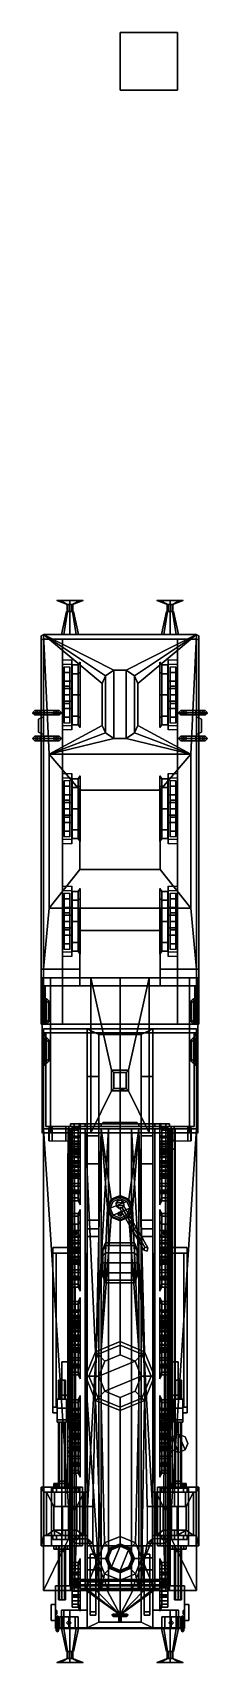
# Model space of a CAD drawing. Header units: millimetres. Extents: x -1.5 to 1.5, y -9 to 19.4.
import ezdxf

# ---------------------------------------------------------------- set-up
doc = ezdxf.new("R2010")
doc.units = ezdxf.units.MM
doc.header["$MEASUREMENT"] = 0
for name, color, linetype in [('boiler', 1, 'Continuous'), ('cab', 3, 'Continuous'), ('cyl2', 1, 'Continuous'), ('cylinders', 1, 'Continuous'), ('patch', 5, 'Continuous'), ('rods', 3, 'Continuous'), ('rods2', 3, 'Continuous'), ('wheels', 2, 'Continuous')]:
    doc.layers.add(name, color=color, linetype=linetype)

msp = doc.modelspace()

# ---------------------------------------------------------------- linework, layer by layer
at = {"extrusion": (-1, 0, 0)}
for p, q in [((-1.33, 0.28, 1.99), (-0.201, 0.28, 1.99)), ((0.201, 0.28, 1.99), (1.33, 0.28, 1.99))]:
    msp.add_line(p, q, dxfattribs=at)
for points in [[(1, 19.35, -1.35), (1, 19.35, -2.35), (0, 19.35, -2.35), (0, 19.35, -1.35)], [(1, 19.35, -2.35), (1, 18.35, -2.35), (0, 18.35, -2.35), (0, 19.35, -2.35)], [(0, 19.35, -2.35), (0, 18.35, -2.35), (0, 18.35, -1.35), (0, 19.35, -1.35)], [(0, 19.35, -1.35), (0, 18.35, -1.35), (1, 18.35, -1.35), (1, 19.35, -1.35)], [(1, 18.35, -1.35), (1, 18.35, -2.35), (1, 19.35, -2.35), (1, 19.35, -1.35)], [(0, 18.35, -1.35), (0, 18.35, -2.35), (1, 18.35, -2.35), (1, 18.35, -1.35)], [(-1.1, 9.47, 1.01), (-0.707, 9.47, 0.847), (-0.87, 9.47, 0.78), (-1.033, 9.47, 0.847)], [(-1.033, 9.47, 1.173), (-0.64, 9.47, 1.01), (-0.707, 9.47, 0.847), (-1.1, 9.47, 1.01)], [(-0.92, 9.4, 1.01), (-0.905, 9.4, 1.045), (-1.033, 9.47, 1.173), (-1.1, 9.47, 1.01)], [(-0.905, 9.4, 0.975), (-0.92, 9.4, 1.01), (-1.1, 9.47, 1.01), (-1.033, 9.47, 0.847)], [(-0.87, 9.47, 1.24), (-0.707, 9.47, 1.173), (-0.64, 9.47, 1.01), (-1.033, 9.47, 1.173)], [(-0.905, 9.4, 1.045), (-0.87, 9.4, 1.06), (-0.87, 9.47, 1.24), (-1.033, 9.47, 1.173)], [(-0.87, 9.4, 0.96), (-0.905, 9.4, 0.975), (-1.033, 9.47, 0.847), (-0.87, 9.47, 0.78)], [(-0.92, 9.28, 1.01), (-0.905, 9.28, 1.045), (-0.905, 9.4, 1.045), (-0.92, 9.4, 1.01)], [(-0.905, 9.28, 0.975), (-0.92, 9.28, 1.01), (-0.92, 9.4, 1.01), (-0.905, 9.4, 0.975)], [(-0.905, 9.28, 1.045), (-0.87, 9.28, 1.06), (-0.87, 9.4, 1.06), (-0.905, 9.4, 1.045)], [(-0.87, 9.28, 0.96), (-0.905, 9.28, 0.975), (-0.905, 9.4, 0.975), (-0.87, 9.4, 0.96)], [(-0.87, 9.4, 1.06), (-0.835, 9.4, 1.045), (-0.707, 9.47, 1.173), (-0.87, 9.47, 1.24)], [(-0.835, 9.4, 0.975), (-0.87, 9.4, 0.96), (-0.87, 9.47, 0.78), (-0.707, 9.47, 0.847)], [(-0.87, 9.28, 1.06), (-0.835, 9.28, 1.045), (-0.835, 9.4, 1.045), (-0.87, 9.4, 1.06)], [(-0.835, 9.28, 0.975), (-0.87, 9.28, 0.96), (-0.87, 9.4, 0.96), (-0.835, 9.4, 0.975)], [(-0.835, 9.4, 1.045), (-0.82, 9.4, 1.01), (-0.64, 9.47, 1.01), (-0.707, 9.47, 1.173)], [(-0.82, 9.4, 1.01), (-0.835, 9.4, 0.975), (-0.707, 9.47, 0.847), (-0.64, 9.47, 1.01)], [(-0.835, 9.28, 1.045), (-0.82, 9.28, 1.01), (-0.82, 9.4, 1.01), (-0.835, 9.4, 1.045)], [(-0.82, 9.28, 1.01), (-0.835, 9.28, 0.975), (-0.835, 9.4, 0.975), (-0.82, 9.4, 1.01)], [(0.835, 9.4, 0.975), (0.82, 9.4, 1.01), (0.64, 9.47, 1.01), (0.707, 9.47, 0.847)], [(0.64, 9.47, 1.01), (1.033, 9.47, 0.847), (0.87, 9.47, 0.78), (0.707, 9.47, 0.847)], [(0.82, 9.4, 1.01), (0.835, 9.4, 1.045), (0.707, 9.47, 1.173), (0.64, 9.47, 1.01)], [(0.707, 9.47, 1.173), (1.1, 9.47, 1.01), (1.033, 9.47, 0.847), (0.64, 9.47, 1.01)], [(0.87, 9.4, 0.96), (0.835, 9.4, 0.975), (0.707, 9.47, 0.847), (0.87, 9.47, 0.78)], [(0.835, 9.4, 1.045), (0.87, 9.4, 1.06), (0.87, 9.47, 1.24), (0.707, 9.47, 1.173)], [(0.87, 9.47, 1.24), (1.033, 9.47, 1.173), (1.1, 9.47, 1.01), (0.707, 9.47, 1.173)], [(0.835, 9.28, 0.975), (0.82, 9.28, 1.01), (0.82, 9.4, 1.01), (0.835, 9.4, 0.975)], [(0.82, 9.28, 1.01), (0.835, 9.28, 1.045), (0.835, 9.4, 1.045), (0.82, 9.4, 1.01)], [(0.87, 9.28, 0.96), (0.835, 9.28, 0.975), (0.835, 9.4, 0.975), (0.87, 9.4, 0.96)], [(0.835, 9.28, 1.045), (0.87, 9.28, 1.06), (0.87, 9.4, 1.06), (0.835, 9.4, 1.045)], [(0.905, 9.4, 0.975), (0.87, 9.4, 0.96), (0.87, 9.47, 0.78), (1.033, 9.47, 0.847)], [(0.87, 9.4, 1.06), (0.905, 9.4, 1.045), (1.033, 9.47, 1.173), (0.87, 9.47, 1.24)], [(0.905, 9.28, 0.975), (0.87, 9.28, 0.96), (0.87, 9.4, 0.96), (0.905, 9.4, 0.975)], [(0.87, 9.28, 1.06), (0.905, 9.28, 1.045), (0.905, 9.4, 1.045), (0.87, 9.4, 1.06)], [(0.92, 9.4, 1.01), (0.905, 9.4, 0.975), (1.033, 9.47, 0.847), (1.1, 9.47, 1.01)], [(0.905, 9.4, 1.045), (0.92, 9.4, 1.01), (1.1, 9.47, 1.01), (1.033, 9.47, 1.173)], [(0.92, 9.28, 1.01), (0.905, 9.28, 0.975), (0.905, 9.4, 0.975), (0.92, 9.4, 1.01)], [(0.905, 9.28, 1.045), (0.92, 9.28, 1.01), (0.92, 9.4, 1.01), (0.905, 9.4, 1.045)], [(-1.02, 8.88, 1.01), (-0.976, 8.88, 1.116), (-0.912, 9.28, 1.052), (-0.93, 9.28, 1.01)], [(-0.976, 8.88, 0.904), (-1.02, 8.88, 1.01), (-0.93, 9.28, 1.01), (-0.912, 9.28, 0.968)], [(-0.976, 8.88, 1.116), (-0.87, 8.88, 1.16), (-0.87, 9.28, 1.07), (-0.912, 9.28, 1.052)], [(-0.87, 8.88, 0.86), (-0.976, 8.88, 0.904), (-0.912, 9.28, 0.968), (-0.87, 9.28, 0.95)], [(-0.93, 9.28, 1.01), (-0.912, 9.28, 1.052), (-0.905, 9.28, 1.045), (-0.92, 9.28, 1.01)], [(-0.912, 9.28, 0.968), (-0.93, 9.28, 1.01), (-0.92, 9.28, 1.01), (-0.905, 9.28, 0.975)], [(-0.912, 9.28, 1.052), (-0.87, 9.28, 1.07), (-0.87, 9.28, 1.06), (-0.905, 9.28, 1.045)], [(-0.87, 9.28, 0.95), (-0.912, 9.28, 0.968), (-0.905, 9.28, 0.975), (-0.87, 9.28, 0.96)], [(-0.828, 9.28, 0.968), (-0.87, 9.28, 0.95), (-0.87, 9.28, 0.96), (-0.835, 9.28, 0.975)], [(-0.87, 9.28, 1.07), (-0.828, 9.28, 1.052), (-0.835, 9.28, 1.045), (-0.87, 9.28, 1.06)], [(-0.87, 8.88, 1.16), (-0.764, 8.88, 1.116), (-0.828, 9.28, 1.052), (-0.87, 9.28, 1.07)], [(-0.764, 8.88, 0.904), (-0.87, 8.88, 0.86), (-0.87, 9.28, 0.95), (-0.828, 9.28, 0.968)], [(-0.81, 9.28, 1.01), (-0.828, 9.28, 0.968), (-0.835, 9.28, 0.975), (-0.82, 9.28, 1.01)], [(-0.828, 9.28, 1.052), (-0.81, 9.28, 1.01), (-0.82, 9.28, 1.01), (-0.835, 9.28, 1.045)], [(-0.764, 8.88, 1.116), (-0.72, 8.88, 1.01), (-0.81, 9.28, 1.01), (-0.828, 9.28, 1.052)], [(-0.72, 8.88, 1.01), (-0.764, 8.88, 0.904), (-0.828, 9.28, 0.968), (-0.81, 9.28, 1.01)], [(0.764, 8.88, 0.904), (0.72, 8.88, 1.01), (0.81, 9.28, 1.01), (0.828, 9.28, 0.968)], [(0.72, 8.88, 1.01), (0.764, 8.88, 1.116), (0.828, 9.28, 1.052), (0.81, 9.28, 1.01)], [(0.87, 8.88, 0.86), (0.764, 8.88, 0.904), (0.828, 9.28, 0.968), (0.87, 9.28, 0.95)], [(0.764, 8.88, 1.116), (0.87, 8.88, 1.16), (0.87, 9.28, 1.07), (0.828, 9.28, 1.052)], [(0.828, 9.28, 0.968), (0.81, 9.28, 1.01), (0.82, 9.28, 1.01), (0.835, 9.28, 0.975)], [(0.81, 9.28, 1.01), (0.828, 9.28, 1.052), (0.835, 9.28, 1.045), (0.82, 9.28, 1.01)], [(0.87, 9.28, 0.95), (0.828, 9.28, 0.968), (0.835, 9.28, 0.975), (0.87, 9.28, 0.96)], [(0.828, 9.28, 1.052), (0.87, 9.28, 1.07), (0.87, 9.28, 1.06), (0.835, 9.28, 1.045)], [(0.976, 8.88, 0.904), (0.87, 8.88, 0.86), (0.87, 9.28, 0.95), (0.912, 9.28, 0.968)], [(0.87, 8.88, 1.16), (0.976, 8.88, 1.116), (0.912, 9.28, 1.052), (0.87, 9.28, 1.07)], [(0.87, 9.28, 1.07), (0.912, 9.28, 1.052), (0.905, 9.28, 1.045), (0.87, 9.28, 1.06)], [(0.912, 9.28, 0.968), (0.87, 9.28, 0.95), (0.87, 9.28, 0.96), (0.905, 9.28, 0.975)], [(0.912, 9.28, 1.052), (0.93, 9.28, 1.01), (0.92, 9.28, 1.01), (0.905, 9.28, 1.045)], [(0.93, 9.28, 1.01), (0.912, 9.28, 0.968), (0.905, 9.28, 0.975), (0.92, 9.28, 1.01)], [(1.02, 8.88, 1.01), (0.976, 8.88, 0.904), (0.912, 9.28, 0.968), (0.93, 9.28, 1.01)], [(0.976, 8.88, 1.116), (1.02, 8.88, 1.01), (0.93, 9.28, 1.01), (0.912, 9.28, 1.052)], [(-1.33, 8.88, 3.1), (-1.373, 8.855, 3.075), (-1.373, 3.06, 3.075), (-1.33, 3.06, 3.1)], [(-1.33, 8.88, 1.2), (-1.373, 8.855, 1.2), (-1.373, 8.855, 3.075), (-1.33, 8.88, 3.1)], [(-1.373, 8.855, 3.075), (-1.373, 8.805, 3.025), (-1.373, 3.06, 3.025), (-1.373, 3.06, 3.075)], [(-1.373, 8.855, 1.2), (-1.373, 8.805, 1.2), (-1.373, 8.805, 3.025), (-1.373, 8.855, 3.075)], [(-1.373, 8.805, 3.025), (-1.33, 8.78, 3), (-1.33, 3.06, 3), (-1.373, 3.06, 3.025)], [(-1.373, 8.805, 1.2), (-1.33, 8.78, 1.2), (-1.33, 8.78, 3), (-1.373, 8.805, 3.025)], [(-1.33, 8.88, 3.1), (-1.33, 3.06, 3.1), (-1.23, 4.12, 3.1), (-1.23, 6.8, 3.1)], [(1.33, 8.88, 3.1), (1.33, 8.88, 1.2), (-1.33, 8.88, 1.2), (-1.33, 8.88, 3.1)], [(-1.33, 8.88, 3.1), (-1.23, 6.8, 3.1), (-0.31, 7.3, 3.1), (-0.31, 8.03, 3.1)], [(-0.25, 8.16, 3.1), (-1.33, 8.88, 3.1), (-0.31, 8.03, 3.1), (-0.25, 8.16, 3.1)], [(-0.11, 8.26, 3.1), (-1.33, 8.88, 3.1), (-0.25, 8.16, 3.1), (-0.11, 8.26, 3.1)], [(-1.33, 8.88, 3.1), (-0.11, 8.26, 3.1), (0.11, 8.26, 3.1), (1.33, 8.88, 3.1)], [(-1.33, 8.88, 0.76), (-1.33, 8.8, 0.76), (-1.33, 8.8, 1.2), (-1.33, 8.88, 1.2)], [(1.33, 8.88, 1.2), (1.33, 8.88, 0.76), (-1.33, 8.88, 0.76), (-1.33, 8.88, 1.2)], [(1.33, 8.88, 0.76), (1.33, 8.8, 0.76), (-1.33, 8.8, 0.76), (-1.33, 8.88, 0.76)], [(-1.33, 8.8, 1.2), (-1.33, 8.8, 0.76), (1.33, 8.8, 0.76), (1.33, 8.8, 1.2)], [(-1, 8.8, 0.91), (-1, 2.1, 0.91), (-1, 2.1, 1.2), (-1, 8.8, 1.2)], [(1, 8.8, 0.91), (1, 2.1, 0.91), (-1, 2.1, 0.91), (-1, 8.8, 0.91)], [(1.33, 8.88, 3.1), (0.11, 8.26, 3.1), (0.25, 8.16, 3.1), (1.33, 8.88, 3.1)], [(1.33, 8.88, 3.1), (0.25, 8.16, 3.1), (0.31, 8.03, 3.1), (1.33, 8.88, 3.1)], [(0.31, 8.03, 3.1), (0.31, 7.3, 3.1), (1.23, 6.8, 3.1), (1.33, 8.88, 3.1)], [(1, 2.1, 1.2), (1, 2.1, 0.91), (1, 8.8, 0.91), (1, 8.8, 1.2)], [(1.23, 6.8, 3.1), (1.23, 4.12, 3.1), (1.33, 3.06, 3.1), (1.33, 8.88, 3.1)], [(1.373, 8.855, 3.075), (1.33, 8.88, 3.1), (1.33, 3.06, 3.1), (1.373, 3.06, 3.075)], [(1.373, 8.855, 1.2), (1.33, 8.88, 1.2), (1.33, 8.88, 3.1), (1.373, 8.855, 3.075)], [(1.33, 8.8, 1.2), (1.33, 8.8, 0.76), (1.33, 8.88, 0.76), (1.33, 8.88, 1.2)], [(1.33, 8.78, 3), (1.373, 8.805, 3.025), (1.373, 3.06, 3.025), (1.33, 3.06, 3)], [(1.33, 8.78, 1.2), (1.373, 8.805, 1.2), (1.373, 8.805, 3.025), (1.33, 8.78, 3)], [(1.373, 8.805, 3.025), (1.373, 8.855, 3.075), (1.373, 3.06, 3.075), (1.373, 3.06, 3.025)], [(1.373, 8.805, 1.2), (1.373, 8.855, 1.2), (1.373, 8.855, 3.075), (1.373, 8.805, 3.025)], [(-1.33, 8.78, 1.2), (-1.33, 2.87, 2.54), (-1.33, 3.06, 3), (-1.33, 8.78, 3)], [(-1.33, 8.78, 1.2), (-1.33, 2.77, 1.2), (-1.33, 2.77, 2.54), (-1.33, 2.87, 2.54)], [(1.33, 3.06, 3), (1.33, 2.87, 2.54), (1.33, 8.78, 1.2), (1.33, 8.78, 3)], [(1.33, 2.77, 2.54), (1.33, 2.77, 1.2), (1.33, 8.78, 1.2), (1.33, 2.87, 2.54)], [(-0.84, 8.44, 0.91), (-0.84, 8.07, 0.44), (-1, 8.07, 0.44), (-1, 8.44, 0.91)], [(-1, 8.44, 0.91), (-1, 8.07, 0.44), (-1, 8.07, 0.58), (-1, 8.36, 0.91)], [(-1, 8.36, 0.91), (-1, 8.07, 0.58), (-0.84, 8.07, 0.58), (-0.84, 8.36, 0.91)], [(-0.97, 8.32, 0.91), (-0.97, 7.83, 0.66), (-0.97, 7.83, 0.66), (-0.97, 7.34, 0.91)], [(-0.97, 8.22, 0.79), (-0.97, 7.98, 0.67), (-0.97, 7.83, 0.66), (-0.97, 8.32, 0.91)], [(-0.87, 8.32, 0.91), (-0.87, 8.22, 0.79), (-0.97, 8.22, 0.79), (-0.97, 8.32, 0.91)], [(-0.87, 7.34, 0.91), (-0.87, 7.83, 0.66), (-0.87, 8.32, 0.91)], [(-0.87, 7.83, 0.66), (-0.87, 7.98, 0.67), (-0.87, 8.22, 0.79), (-0.87, 8.32, 0.91)], [(-0.84, 8.07, 0.58), (-0.84, 8.07, 0.44), (-0.84, 8.44, 0.91), (-0.84, 8.36, 0.91)], [(-0.11, 8.26, 3.15), (-0.11, 8.26, 3.1), (-0.25, 8.16, 3.1), (-0.25, 8.16, 3.15)], [(-0.11, 8.26, 3.15), (-0.25, 8.16, 3.15), (-0.25, 7.17, 3.15), (-0.11, 7.07, 3.15)], [(0.11, 8.26, 3.15), (0.11, 8.26, 3.1), (-0.11, 8.26, 3.1), (-0.11, 8.26, 3.15)], [(0.11, 8.26, 3.15), (-0.11, 8.26, 3.15), (-0.11, 7.07, 3.15), (0.11, 7.07, 3.15)], [(0.25, 8.16, 3.15), (0.25, 8.16, 3.1), (0.11, 8.26, 3.1), (0.11, 8.26, 3.15)], [(0.25, 8.16, 3.15), (0.11, 8.26, 3.15), (0.11, 7.07, 3.15), (0.25, 7.17, 3.15)], [(0.84, 8.44, 0.91), (0.84, 8.07, 0.44), (0.84, 8.07, 0.58), (0.84, 8.36, 0.91)], [(1, 8.44, 0.91), (1, 8.07, 0.44), (0.84, 8.07, 0.44), (0.84, 8.44, 0.91)], [(0.84, 8.36, 0.91), (0.84, 8.07, 0.58), (1, 8.07, 0.58), (1, 8.36, 0.91)], [(0.97, 8.32, 0.91), (0.97, 8.22, 0.79), (0.87, 8.22, 0.79), (0.87, 8.32, 0.91)], [(0.87, 8.22, 0.79), (0.87, 7.98, 0.67), (0.87, 7.83, 0.66), (0.87, 8.32, 0.91)], [(0.87, 8.32, 0.91), (0.87, 7.83, 0.66), (0.87, 7.83, 0.66), (0.87, 7.34, 0.91)], [(0.97, 7.83, 0.66), (0.97, 7.98, 0.67), (0.97, 8.22, 0.79), (0.97, 8.32, 0.91)], [(0.97, 7.34, 0.91), (0.97, 7.83, 0.66), (0.97, 8.32, 0.91)], [(1, 8.07, 0.58), (1, 8.07, 0.44), (1, 8.44, 0.91), (1, 8.36, 0.91)], [(-0.84, 8.07, 0.44), (-0.84, 8.07, 0.19), (-1, 8.07, 0.19), (-1, 8.07, 0.44)], [(-1, 8.07, 0.19), (-1, 7.59, 0.19), (-1, 7.59, 0.58), (-1, 8.07, 0.58)], [(-0.84, 8.07, 0.19), (-0.84, 7.59, 0.19), (-1, 7.59, 0.19), (-1, 8.07, 0.19)], [(-0.84, 7.94, 0.63), (-0.84, 8.07, 0.58), (-1, 8.07, 0.58), (-1, 7.94, 0.63)], [(-1, 8.07, 0.58), (-1, 7.59, 0.58), (-1, 7.72, 0.63), (-1, 7.94, 0.63)], [(-1, 7.94, 0.63), (-1, 7.72, 0.63), (-0.84, 7.72, 0.63), (-0.84, 7.94, 0.63)], [(-0.87, 8.22, 0.79), (-0.87, 7.98, 0.67), (-0.97, 7.98, 0.67), (-0.97, 8.22, 0.79)], [(-0.97, 7.83, 0.66), (-0.97, 7.98, 0.67), (-0.87, 7.98, 0.67), (-0.87, 7.83, 0.66)], [(-0.84, 7.59, 0.58), (-0.84, 7.59, 0.19), (-0.84, 8.07, 0.19), (-0.84, 8.07, 0.58)], [(-0.84, 7.72, 0.63), (-0.84, 7.59, 0.58), (-0.84, 8.07, 0.58), (-0.84, 7.94, 0.63)], [(-0.25, 8.16, 3.15), (-0.25, 8.16, 3.1), (-0.31, 8.03, 3.1), (-0.31, 8.03, 3.15)], [(-0.25, 8.16, 3.15), (-0.31, 8.03, 3.15), (-0.31, 7.3, 3.15), (-0.25, 7.17, 3.15)], [(-0.31, 8.03, 3.15), (-0.31, 8.03, 3.1), (-0.31, 7.3, 3.1), (-0.31, 7.3, 3.15)], [(0.31, 8.03, 3.15), (0.31, 8.03, 3.1), (0.25, 8.16, 3.1), (0.25, 8.16, 3.15)], [(0.31, 8.03, 3.15), (0.25, 8.16, 3.15), (0.25, 7.17, 3.15), (0.31, 7.3, 3.15)], [(0.31, 7.3, 3.15), (0.31, 7.3, 3.1), (0.31, 8.03, 3.1), (0.31, 8.03, 3.15)], [(0.84, 8.07, 0.19), (0.84, 7.59, 0.19), (0.84, 7.59, 0.58), (0.84, 8.07, 0.58)], [(1, 8.07, 0.44), (1, 8.07, 0.19), (0.84, 8.07, 0.19), (0.84, 8.07, 0.44)], [(1, 8.07, 0.19), (1, 7.59, 0.19), (0.84, 7.59, 0.19), (0.84, 8.07, 0.19)], [(0.84, 8.07, 0.58), (0.84, 7.59, 0.58), (0.84, 7.72, 0.63), (0.84, 7.94, 0.63)], [(1, 7.94, 0.63), (1, 8.07, 0.58), (0.84, 8.07, 0.58), (0.84, 7.94, 0.63)], [(0.84, 7.94, 0.63), (0.84, 7.72, 0.63), (1, 7.72, 0.63), (1, 7.94, 0.63)], [(0.97, 8.22, 0.79), (0.97, 7.98, 0.67), (0.87, 7.98, 0.67), (0.87, 8.22, 0.79)], [(0.87, 7.83, 0.66), (0.87, 7.98, 0.67), (0.97, 7.98, 0.67), (0.97, 7.83, 0.66)], [(1, 7.59, 0.58), (1, 7.59, 0.19), (1, 8.07, 0.19), (1, 8.07, 0.58)], [(1, 7.72, 0.63), (1, 7.59, 0.58), (1, 8.07, 0.58), (1, 7.94, 0.63)], [(-1, 7.72, 0.63), (-1, 7.59, 0.58), (-0.84, 7.59, 0.58), (-0.84, 7.72, 0.63)], [(-0.97, 7.83, 0.66), (-0.97, 7.68, 0.67), (-0.97, 7.44, 0.79), (-0.97, 7.34, 0.91)], [(-0.87, 7.83, 0.66), (-0.87, 7.68, 0.67), (-0.97, 7.68, 0.67), (-0.97, 7.83, 0.66)], [(-0.97, 7.44, 0.79), (-0.97, 7.68, 0.67), (-0.87, 7.68, 0.67), (-0.87, 7.44, 0.79)], [(-0.87, 7.44, 0.79), (-0.87, 7.68, 0.67), (-0.87, 7.83, 0.66), (-0.87, 7.34, 0.91)], [(0.84, 7.72, 0.63), (0.84, 7.59, 0.58), (1, 7.59, 0.58), (1, 7.72, 0.63)], [(0.97, 7.83, 0.66), (0.97, 7.68, 0.67), (0.87, 7.68, 0.67), (0.87, 7.83, 0.66)], [(0.87, 7.83, 0.66), (0.87, 7.68, 0.67), (0.87, 7.44, 0.79), (0.87, 7.34, 0.91)], [(0.87, 7.44, 0.79), (0.87, 7.68, 0.67), (0.97, 7.68, 0.67), (0.97, 7.44, 0.79)], [(0.97, 7.44, 0.79), (0.97, 7.68, 0.67), (0.97, 7.83, 0.66), (0.97, 7.34, 0.91)], [(-1.48, 7.56, 1.24), (-1.52, 7.52, 1.2), (-1.52, 7.52, 3.27), (-1.48, 7.56, 3.27)], [(-1.48, 7.56, 3.27), (-1.52, 7.52, 3.27), (-1.45, 7.52, 3.52), (-1.41, 7.56, 3.48)], [(-1.32, 7.56, 1.24), (-1.32, 7.52, 1.2), (-1.52, 7.52, 1.2), (-1.48, 7.56, 1.24)], [(-1.52, 7.52, 1.2), (-1.48, 7.48, 1.24), (-1.48, 7.48, 3.27), (-1.52, 7.52, 3.27)], [(-1.52, 7.52, 3.27), (-1.48, 7.48, 3.27), (-1.41, 7.48, 3.48), (-1.45, 7.52, 3.52)], [(-1.32, 7.52, 1.2), (-1.32, 7.48, 1.24), (-1.48, 7.48, 1.24), (-1.52, 7.52, 1.2)], [(-1.44, 7.52, 1.28), (-1.48, 7.56, 1.24), (-1.48, 7.56, 3.27), (-1.44, 7.52, 3.27)], [(-1.44, 7.52, 3.27), (-1.48, 7.56, 3.27), (-1.41, 7.56, 3.48), (-1.37, 7.52, 3.44)], [(-1.32, 7.52, 1.28), (-1.32, 7.56, 1.24), (-1.48, 7.56, 1.24), (-1.44, 7.52, 1.28)], [(-1.48, 7.48, 1.24), (-1.44, 7.52, 1.28), (-1.44, 7.52, 3.27), (-1.48, 7.48, 3.27)], [(-1.48, 7.48, 3.27), (-1.44, 7.52, 3.27), (-1.37, 7.52, 3.44), (-1.41, 7.48, 3.48)], [(-1.32, 7.48, 1.24), (-1.32, 7.52, 1.28), (-1.44, 7.52, 1.28), (-1.48, 7.48, 1.24)], [(-1.09, 7.52, 3.52), (-1.13, 7.56, 3.48), (-1.41, 7.56, 3.48), (-1.45, 7.52, 3.52)], [(-1.13, 7.48, 3.48), (-1.09, 7.52, 3.52), (-1.45, 7.52, 3.52), (-1.41, 7.48, 3.48)], [(-1.33, 7.45, 1.69), (-1.33, 7.45, 1.63), (-1.42, 7.41, 1.63), (-1.42, 7.41, 1.69)], [(-1.33, 7.45, 1.63), (-1.33, 7.14, 1.63), (-1.42, 7.18, 1.63), (-1.42, 7.41, 1.63)], [(-1.42, 7.41, 1.69), (-1.42, 7.18, 1.69), (-1.33, 7.14, 1.69), (-1.33, 7.45, 1.69)], [(-1.42, 7.41, 1.27), (-1.42, 7.18, 1.27), (-1.33, 7.14, 1.27), (-1.33, 7.45, 1.27)], [(-1.33, 7.45, 1.27), (-1.33, 7.45, 1.21), (-1.42, 7.41, 1.21), (-1.42, 7.41, 1.27)], [(-1.33, 7.45, 1.21), (-1.33, 7.14, 1.21), (-1.42, 7.18, 1.21), (-1.42, 7.41, 1.21)], [(-1.42, 7.41, 2.1), (-1.42, 7.18, 2.1), (-1.33, 7.14, 2.1), (-1.33, 7.45, 2.1)], [(-1.33, 7.45, 2.1), (-1.33, 7.45, 2.04), (-1.42, 7.41, 2.04), (-1.42, 7.41, 2.1)], [(-1.33, 7.45, 2.04), (-1.33, 7.14, 2.04), (-1.42, 7.18, 2.04), (-1.42, 7.41, 2.04)], [(-1.33, 7.45, 2.45), (-1.33, 7.14, 2.45), (-1.42, 7.18, 2.45), (-1.42, 7.41, 2.45)], [(-1.33, 7.45, 2.51), (-1.33, 7.45, 2.45), (-1.42, 7.41, 2.45), (-1.42, 7.41, 2.51)], [(-1.42, 7.41, 2.51), (-1.42, 7.18, 2.51), (-1.33, 7.14, 2.51), (-1.33, 7.45, 2.51)], [(-1.42, 7.41, 1.63), (-1.42, 7.18, 1.63), (-1.42, 7.18, 1.69), (-1.42, 7.41, 1.69)], [(-1.42, 7.41, 1.21), (-1.42, 7.18, 1.21), (-1.42, 7.18, 1.27), (-1.42, 7.41, 1.27)], [(-1.42, 7.41, 2.04), (-1.42, 7.18, 2.04), (-1.42, 7.18, 2.1), (-1.42, 7.41, 2.1)], [(-1.42, 7.41, 2.45), (-1.42, 7.18, 2.45), (-1.42, 7.18, 2.51), (-1.42, 7.41, 2.51)], [(-1.13, 7.56, 3.48), (-1.17, 7.52, 3.44), (-1.37, 7.52, 3.44), (-1.41, 7.56, 3.48)], [(-1.17, 7.52, 3.44), (-1.13, 7.48, 3.48), (-1.41, 7.48, 3.48), (-1.37, 7.52, 3.44)], [(-1.06, 7.56, 3.27), (-1.1, 7.52, 3.27), (-1.17, 7.52, 3.44), (-1.13, 7.56, 3.48)], [(-1.1, 7.52, 3.27), (-1.06, 7.48, 3.27), (-1.13, 7.48, 3.48), (-1.17, 7.52, 3.44)], [(-1.02, 7.52, 3.27), (-1.06, 7.56, 3.27), (-1.13, 7.56, 3.48), (-1.09, 7.52, 3.52)], [(-1.06, 7.48, 3.27), (-1.02, 7.52, 3.27), (-1.09, 7.52, 3.52), (-1.13, 7.48, 3.48)], [(-1.06, 7.56, 3.1), (-1.1, 7.52, 3.1), (-1.1, 7.52, 3.27), (-1.06, 7.56, 3.27)], [(-1.1, 7.52, 3.1), (-1.06, 7.48, 3.1), (-1.06, 7.48, 3.27), (-1.1, 7.52, 3.27)], [(-1.02, 7.52, 3.1), (-1.06, 7.56, 3.1), (-1.06, 7.56, 3.27), (-1.02, 7.52, 3.27)], [(-1.06, 7.48, 3.1), (-1.02, 7.52, 3.1), (-1.02, 7.52, 3.27), (-1.06, 7.48, 3.27)], [(-1, 7.59, 0.44), (-1, 7.59, 0.19), (-0.84, 7.59, 0.19), (-0.84, 7.59, 0.44)], [(-0.84, 7.3, 0.91), (-0.84, 7.59, 0.58), (-1, 7.59, 0.58), (-1, 7.3, 0.91)], [(-1, 7.59, 0.58), (-1, 7.59, 0.44), (-1, 7.22, 0.91), (-1, 7.3, 0.91)], [(-1, 7.22, 0.91), (-1, 7.59, 0.44), (-0.84, 7.59, 0.44), (-0.84, 7.22, 0.91)], [(-0.97, 7.34, 0.91), (-0.97, 7.44, 0.79), (-0.87, 7.44, 0.79), (-0.87, 7.34, 0.91)], [(-0.84, 7.22, 0.91), (-0.84, 7.59, 0.44), (-0.84, 7.59, 0.58), (-0.84, 7.3, 0.91)], [(0.84, 7.59, 0.44), (0.84, 7.59, 0.19), (1, 7.59, 0.19), (1, 7.59, 0.44)], [(0.84, 7.22, 0.91), (0.84, 7.59, 0.44), (1, 7.59, 0.44), (1, 7.22, 0.91)], [(0.84, 7.59, 0.58), (0.84, 7.59, 0.44), (0.84, 7.22, 0.91), (0.84, 7.3, 0.91)], [(1, 7.3, 0.91), (1, 7.59, 0.58), (0.84, 7.59, 0.58), (0.84, 7.3, 0.91)], [(0.87, 7.34, 0.91), (0.87, 7.44, 0.79), (0.97, 7.44, 0.79), (0.97, 7.34, 0.91)], [(1, 7.22, 0.91), (1, 7.59, 0.44), (1, 7.59, 0.58), (1, 7.3, 0.91)], [(1.06, 7.56, 3.1), (1.02, 7.52, 3.1), (1.02, 7.52, 3.27), (1.06, 7.56, 3.27)], [(1.06, 7.56, 3.27), (1.02, 7.52, 3.27), (1.09, 7.52, 3.52), (1.13, 7.56, 3.48)], [(1.02, 7.52, 3.1), (1.06, 7.48, 3.1), (1.06, 7.48, 3.27), (1.02, 7.52, 3.27)], [(1.02, 7.52, 3.27), (1.06, 7.48, 3.27), (1.13, 7.48, 3.48), (1.09, 7.52, 3.52)], [(1.1, 7.52, 3.1), (1.06, 7.56, 3.1), (1.06, 7.56, 3.27), (1.1, 7.52, 3.27)], [(1.1, 7.52, 3.27), (1.06, 7.56, 3.27), (1.13, 7.56, 3.48), (1.17, 7.52, 3.44)], [(1.06, 7.48, 3.1), (1.1, 7.52, 3.1), (1.1, 7.52, 3.27), (1.06, 7.48, 3.27)], [(1.06, 7.48, 3.27), (1.1, 7.52, 3.27), (1.17, 7.52, 3.44), (1.13, 7.48, 3.48)], [(1.13, 7.56, 3.48), (1.09, 7.52, 3.52), (1.45, 7.52, 3.52), (1.41, 7.56, 3.48)], [(1.09, 7.52, 3.52), (1.13, 7.48, 3.48), (1.41, 7.48, 3.48), (1.45, 7.52, 3.52)], [(1.17, 7.52, 3.44), (1.13, 7.56, 3.48), (1.41, 7.56, 3.48), (1.37, 7.52, 3.44)], [(1.13, 7.48, 3.48), (1.17, 7.52, 3.44), (1.37, 7.52, 3.44), (1.41, 7.48, 3.48)], [(1.32, 7.56, 1.24), (1.32, 7.52, 1.28), (1.44, 7.52, 1.28), (1.48, 7.56, 1.24)], [(1.32, 7.52, 1.2), (1.32, 7.56, 1.24), (1.48, 7.56, 1.24), (1.52, 7.52, 1.2)], [(1.32, 7.52, 1.28), (1.32, 7.48, 1.24), (1.48, 7.48, 1.24), (1.44, 7.52, 1.28)], [(1.32, 7.48, 1.24), (1.32, 7.52, 1.2), (1.52, 7.52, 1.2), (1.48, 7.48, 1.24)], [(1.42, 7.18, 1.27), (1.42, 7.41, 1.27), (1.33, 7.45, 1.27), (1.33, 7.14, 1.27)], [(1.33, 7.14, 1.21), (1.33, 7.45, 1.21), (1.42, 7.41, 1.21), (1.42, 7.18, 1.21)], [(1.42, 7.41, 1.27), (1.42, 7.41, 1.21), (1.33, 7.45, 1.21), (1.33, 7.45, 1.27)], [(1.42, 7.41, 2.1), (1.42, 7.41, 2.04), (1.33, 7.45, 2.04), (1.33, 7.45, 2.1)], [(1.33, 7.14, 2.04), (1.33, 7.45, 2.04), (1.42, 7.41, 2.04), (1.42, 7.18, 2.04)], [(1.42, 7.18, 2.1), (1.42, 7.41, 2.1), (1.33, 7.45, 2.1), (1.33, 7.14, 2.1)], [(1.42, 7.18, 1.69), (1.42, 7.41, 1.69), (1.33, 7.45, 1.69), (1.33, 7.14, 1.69)], [(1.33, 7.14, 1.63), (1.33, 7.45, 1.63), (1.42, 7.41, 1.63), (1.42, 7.18, 1.63)], [(1.42, 7.41, 1.69), (1.42, 7.41, 1.63), (1.33, 7.45, 1.63), (1.33, 7.45, 1.69)], [(1.42, 7.18, 2.51), (1.42, 7.41, 2.51), (1.33, 7.45, 2.51), (1.33, 7.14, 2.51)], [(1.33, 7.14, 2.45), (1.33, 7.45, 2.45), (1.42, 7.41, 2.45), (1.42, 7.18, 2.45)], [(1.42, 7.41, 2.51), (1.42, 7.41, 2.45), (1.33, 7.45, 2.45), (1.33, 7.45, 2.51)], [(1.48, 7.56, 3.27), (1.44, 7.52, 3.27), (1.37, 7.52, 3.44), (1.41, 7.56, 3.48)], [(1.44, 7.52, 3.27), (1.48, 7.48, 3.27), (1.41, 7.48, 3.48), (1.37, 7.52, 3.44)], [(1.52, 7.52, 3.27), (1.48, 7.56, 3.27), (1.41, 7.56, 3.48), (1.45, 7.52, 3.52)], [(1.48, 7.48, 3.27), (1.52, 7.52, 3.27), (1.45, 7.52, 3.52), (1.41, 7.48, 3.48)], [(1.42, 7.18, 1.21), (1.42, 7.41, 1.21), (1.42, 7.41, 1.27), (1.42, 7.18, 1.27)], [(1.42, 7.18, 2.04), (1.42, 7.41, 2.04), (1.42, 7.41, 2.1), (1.42, 7.18, 2.1)], [(1.42, 7.18, 1.63), (1.42, 7.41, 1.63), (1.42, 7.41, 1.69), (1.42, 7.18, 1.69)], [(1.42, 7.18, 2.45), (1.42, 7.41, 2.45), (1.42, 7.41, 2.51), (1.42, 7.18, 2.51)], [(1.48, 7.56, 1.24), (1.44, 7.52, 1.28), (1.44, 7.52, 3.27), (1.48, 7.56, 3.27)], [(1.44, 7.52, 1.28), (1.48, 7.48, 1.24), (1.48, 7.48, 3.27), (1.44, 7.52, 3.27)], [(1.52, 7.52, 1.2), (1.48, 7.56, 1.24), (1.48, 7.56, 3.27), (1.52, 7.52, 3.27)], [(1.48, 7.48, 1.24), (1.52, 7.52, 1.2), (1.52, 7.52, 3.27), (1.48, 7.48, 3.27)], [(-1.48, 7.11, 1.24), (-1.52, 7.07, 1.2), (-1.52, 7.07, 3.27), (-1.48, 7.11, 3.27)], [(-1.32, 7.11, 1.24), (-1.32, 7.07, 1.2), (-1.52, 7.07, 1.2), (-1.48, 7.11, 1.24)], [(-1.48, 7.11, 3.27), (-1.52, 7.07, 3.27), (-1.45, 7.07, 3.52), (-1.41, 7.11, 3.48)], [(-1.44, 7.07, 1.28), (-1.48, 7.11, 1.24), (-1.48, 7.11, 3.27), (-1.44, 7.07, 3.27)], [(-1.32, 7.07, 1.28), (-1.32, 7.11, 1.24), (-1.48, 7.11, 1.24), (-1.44, 7.07, 1.28)], [(-1.44, 7.07, 3.27), (-1.48, 7.11, 3.27), (-1.41, 7.11, 3.48), (-1.37, 7.07, 3.44)], [(-1.09, 7.07, 3.52), (-1.13, 7.11, 3.48), (-1.41, 7.11, 3.48), (-1.45, 7.07, 3.52)], [(-1.42, 7.18, 1.69), (-1.42, 7.18, 1.63), (-1.33, 7.14, 1.63), (-1.33, 7.14, 1.69)], [(-1.42, 7.18, 1.27), (-1.42, 7.18, 1.21), (-1.33, 7.14, 1.21), (-1.33, 7.14, 1.27)], [(-1.42, 7.18, 2.1), (-1.42, 7.18, 2.04), (-1.33, 7.14, 2.04), (-1.33, 7.14, 2.1)], [(-1.42, 7.18, 2.51), (-1.42, 7.18, 2.45), (-1.33, 7.14, 2.45), (-1.33, 7.14, 2.51)], [(-1.13, 7.11, 3.48), (-1.17, 7.07, 3.44), (-1.37, 7.07, 3.44), (-1.41, 7.11, 3.48)], [(-0.31, 7.3, 3.1), (-1.23, 6.8, 3.1), (-0.25, 7.17, 3.1), (-0.31, 7.3, 3.1)], [(-0.25, 7.17, 3.1), (-1.23, 6.8, 3.1), (-0.11, 7.07, 3.1), (-0.25, 7.17, 3.1)], [(-1.06, 7.11, 3.27), (-1.1, 7.07, 3.27), (-1.17, 7.07, 3.44), (-1.13, 7.11, 3.48)], [(-1.02, 7.07, 3.27), (-1.06, 7.11, 3.27), (-1.13, 7.11, 3.48), (-1.09, 7.07, 3.52)], [(-1.06, 7.11, 3.1), (-1.1, 7.07, 3.1), (-1.1, 7.07, 3.27), (-1.06, 7.11, 3.27)], [(-1.02, 7.07, 3.1), (-1.06, 7.11, 3.1), (-1.06, 7.11, 3.27), (-1.02, 7.07, 3.27)], [(-0.31, 7.3, 3.15), (-0.31, 7.3, 3.1), (-0.25, 7.17, 3.1), (-0.25, 7.17, 3.15)], [(-0.25, 7.17, 3.15), (-0.25, 7.17, 3.1), (-0.11, 7.07, 3.1), (-0.11, 7.07, 3.15)], [(0.11, 7.07, 3.15), (0.11, 7.07, 3.1), (0.25, 7.17, 3.1), (0.25, 7.17, 3.15)], [(0.25, 7.17, 3.1), (0.11, 7.07, 3.1), (1.23, 6.8, 3.1), (0.25, 7.17, 3.1)], [(0.25, 7.17, 3.15), (0.25, 7.17, 3.1), (0.31, 7.3, 3.1), (0.31, 7.3, 3.15)], [(0.31, 7.3, 3.1), (0.25, 7.17, 3.1), (1.23, 6.8, 3.1), (0.31, 7.3, 3.1)], [(1.06, 7.11, 3.27), (1.02, 7.07, 3.27), (1.09, 7.07, 3.52), (1.13, 7.11, 3.48)], [(1.06, 7.11, 3.1), (1.02, 7.07, 3.1), (1.02, 7.07, 3.27), (1.06, 7.11, 3.27)], [(1.1, 7.07, 3.27), (1.06, 7.11, 3.27), (1.13, 7.11, 3.48), (1.17, 7.07, 3.44)], [(1.1, 7.07, 3.1), (1.06, 7.11, 3.1), (1.06, 7.11, 3.27), (1.1, 7.07, 3.27)], [(1.13, 7.11, 3.48), (1.09, 7.07, 3.52), (1.45, 7.07, 3.52), (1.41, 7.11, 3.48)], [(1.17, 7.07, 3.44), (1.13, 7.11, 3.48), (1.41, 7.11, 3.48), (1.37, 7.07, 3.44)], [(1.32, 7.11, 1.24), (1.32, 7.07, 1.28), (1.44, 7.07, 1.28), (1.48, 7.11, 1.24)], [(1.32, 7.07, 1.2), (1.32, 7.11, 1.24), (1.48, 7.11, 1.24), (1.52, 7.07, 1.2)], [(1.33, 7.14, 1.27), (1.33, 7.14, 1.21), (1.42, 7.18, 1.21), (1.42, 7.18, 1.27)], [(1.33, 7.14, 2.1), (1.33, 7.14, 2.04), (1.42, 7.18, 2.04), (1.42, 7.18, 2.1)], [(1.33, 7.14, 1.69), (1.33, 7.14, 1.63), (1.42, 7.18, 1.63), (1.42, 7.18, 1.69)], [(1.33, 7.14, 2.51), (1.33, 7.14, 2.45), (1.42, 7.18, 2.45), (1.42, 7.18, 2.51)], [(1.48, 7.11, 3.27), (1.44, 7.07, 3.27), (1.37, 7.07, 3.44), (1.41, 7.11, 3.48)], [(1.52, 7.07, 3.27), (1.48, 7.11, 3.27), (1.41, 7.11, 3.48), (1.45, 7.07, 3.52)], [(1.48, 7.11, 1.24), (1.44, 7.07, 1.28), (1.44, 7.07, 3.27), (1.48, 7.11, 3.27)], [(1.52, 7.07, 1.2), (1.48, 7.11, 1.24), (1.48, 7.11, 3.27), (1.52, 7.07, 3.27)], [(-1.52, 7.07, 1.2), (-1.48, 7.03, 1.24), (-1.48, 7.03, 3.27), (-1.52, 7.07, 3.27)], [(-1.32, 7.07, 1.2), (-1.32, 7.03, 1.24), (-1.48, 7.03, 1.24), (-1.52, 7.07, 1.2)], [(-1.52, 7.07, 3.27), (-1.48, 7.03, 3.27), (-1.41, 7.03, 3.48), (-1.45, 7.07, 3.52)], [(-1.48, 7.03, 1.24), (-1.44, 7.07, 1.28), (-1.44, 7.07, 3.27), (-1.48, 7.03, 3.27)], [(-1.32, 7.03, 1.24), (-1.32, 7.07, 1.28), (-1.44, 7.07, 1.28), (-1.48, 7.03, 1.24)], [(-1.48, 7.03, 3.27), (-1.44, 7.07, 3.27), (-1.37, 7.07, 3.44), (-1.41, 7.03, 3.48)], [(-1.13, 7.03, 3.48), (-1.09, 7.07, 3.52), (-1.45, 7.07, 3.52), (-1.41, 7.03, 3.48)], [(-1.17, 7.07, 3.44), (-1.13, 7.03, 3.48), (-1.41, 7.03, 3.48), (-1.37, 7.07, 3.44)], [(-0.11, 7.07, 3.1), (-1.23, 6.8, 3.1), (1.23, 6.8, 3.1), (0.11, 7.07, 3.1)], [(-1.1, 7.07, 3.27), (-1.06, 7.03, 3.27), (-1.13, 7.03, 3.48), (-1.17, 7.07, 3.44)], [(-1.06, 7.03, 3.27), (-1.02, 7.07, 3.27), (-1.09, 7.07, 3.52), (-1.13, 7.03, 3.48)], [(-1.1, 7.07, 3.1), (-1.06, 7.03, 3.1), (-1.06, 7.03, 3.27), (-1.1, 7.07, 3.27)], [(-1.06, 7.03, 3.1), (-1.02, 7.07, 3.1), (-1.02, 7.07, 3.27), (-1.06, 7.03, 3.27)], [(-0.11, 7.07, 3.15), (-0.11, 7.07, 3.1), (0.11, 7.07, 3.1), (0.11, 7.07, 3.15)], [(1.02, 7.07, 3.27), (1.06, 7.03, 3.27), (1.13, 7.03, 3.48), (1.09, 7.07, 3.52)], [(1.02, 7.07, 3.1), (1.06, 7.03, 3.1), (1.06, 7.03, 3.27), (1.02, 7.07, 3.27)], [(1.06, 7.03, 3.27), (1.1, 7.07, 3.27), (1.17, 7.07, 3.44), (1.13, 7.03, 3.48)], [(1.06, 7.03, 3.1), (1.1, 7.07, 3.1), (1.1, 7.07, 3.27), (1.06, 7.03, 3.27)], [(1.09, 7.07, 3.52), (1.13, 7.03, 3.48), (1.41, 7.03, 3.48), (1.45, 7.07, 3.52)], [(1.13, 7.03, 3.48), (1.17, 7.07, 3.44), (1.37, 7.07, 3.44), (1.41, 7.03, 3.48)], [(1.32, 7.07, 1.28), (1.32, 7.03, 1.24), (1.48, 7.03, 1.24), (1.44, 7.07, 1.28)], [(1.32, 7.03, 1.24), (1.32, 7.07, 1.2), (1.52, 7.07, 1.2), (1.48, 7.03, 1.24)], [(1.44, 7.07, 3.27), (1.48, 7.03, 3.27), (1.41, 7.03, 3.48), (1.37, 7.07, 3.44)], [(1.48, 7.03, 3.27), (1.52, 7.07, 3.27), (1.45, 7.07, 3.52), (1.41, 7.03, 3.48)], [(1.44, 7.07, 1.28), (1.48, 7.03, 1.24), (1.48, 7.03, 3.27), (1.44, 7.07, 3.27)], [(1.48, 7.03, 1.24), (1.52, 7.07, 1.2), (1.52, 7.07, 3.27), (1.48, 7.03, 3.27)], [(-1.23, 6.8, 3.1), (-1.23, 6.8, 2.67), (1.23, 6.8, 2.67), (1.23, 6.8, 3.1)], [(-1.23, 4.12, 3.1), (-1.23, 4.12, 2.67), (-1.23, 6.8, 2.67), (-1.23, 6.8, 3.1)], [(-0.7, 6.17, 3.21), (0.7, 6.17, 3.21), (1.23, 6.8, 2.67), (-1.23, 6.8, 2.67)], [(-1.23, 4.12, 2.67), (-0.7, 4.79, 3.21), (-0.7, 6.17, 3.21), (-1.23, 6.8, 2.67)], [(0.7, 4.79, 3.21), (1.23, 4.12, 2.67), (1.23, 6.8, 2.67), (0.7, 6.17, 3.21)], [(1.23, 4.12, 2.67), (1.23, 4.12, 3.1), (1.23, 6.8, 3.1), (1.23, 6.8, 2.67)], [(-1, 6.46, 0.91), (-1, 6.09, 0.44), (-1, 6.09, 0.58), (-1, 6.38, 0.91)], [(-0.84, 6.46, 0.91), (-0.84, 6.09, 0.44), (-1, 6.09, 0.44), (-1, 6.46, 0.91)], [(-1, 6.38, 0.91), (-1, 6.09, 0.58), (-0.84, 6.09, 0.58), (-0.84, 6.38, 0.91)], [(-0.87, 6.34, 0.91), (-0.87, 6.24, 0.79), (-0.97, 6.24, 0.79), (-0.97, 6.34, 0.91)], [(-0.97, 6.24, 0.79), (-0.97, 6, 0.67), (-0.97, 5.85, 0.66), (-0.97, 6.34, 0.91)], [(-0.97, 6.34, 0.91), (-0.97, 5.85, 0.66), (-0.97, 5.85, 0.66), (-0.97, 5.36, 0.91)], [(-0.87, 6.24, 0.79), (-0.87, 6, 0.67), (-0.97, 6, 0.67), (-0.97, 6.24, 0.79)], [(-0.87, 5.85, 0.66), (-0.87, 6, 0.67), (-0.87, 6.24, 0.79), (-0.87, 6.34, 0.91)], [(-0.87, 5.36, 0.91), (-0.87, 5.85, 0.66), (-0.87, 6.34, 0.91)], [(-0.84, 6.09, 0.58), (-0.84, 6.09, 0.44), (-0.84, 6.46, 0.91), (-0.84, 6.38, 0.91)], [(1, 6.46, 0.91), (1, 6.09, 0.44), (0.84, 6.09, 0.44), (0.84, 6.46, 0.91)], [(0.84, 6.46, 0.91), (0.84, 6.09, 0.44), (0.84, 6.09, 0.58), (0.84, 6.38, 0.91)], [(0.84, 6.38, 0.91), (0.84, 6.09, 0.58), (1, 6.09, 0.58), (1, 6.38, 0.91)], [(0.87, 6.34, 0.91), (0.87, 5.85, 0.66), (0.87, 5.85, 0.66), (0.87, 5.36, 0.91)], [(0.87, 6.24, 0.79), (0.87, 6, 0.67), (0.87, 5.85, 0.66), (0.87, 6.34, 0.91)], [(0.97, 6.34, 0.91), (0.97, 6.24, 0.79), (0.87, 6.24, 0.79), (0.87, 6.34, 0.91)], [(0.97, 6.24, 0.79), (0.97, 6, 0.67), (0.87, 6, 0.67), (0.87, 6.24, 0.79)], [(0.97, 5.36, 0.91), (0.97, 5.85, 0.66), (0.97, 6.34, 0.91)], [(0.97, 5.85, 0.66), (0.97, 6, 0.67), (0.97, 6.24, 0.79), (0.97, 6.34, 0.91)], [(1, 6.09, 0.58), (1, 6.09, 0.44), (1, 6.46, 0.91), (1, 6.38, 0.91)], [(-1, 6.09, 0.19), (-1, 5.61, 0.19), (-1, 5.61, 0.58), (-1, 6.09, 0.58)], [(-0.84, 6.09, 0.44), (-0.84, 6.09, 0.19), (-1, 6.09, 0.19), (-1, 6.09, 0.44)], [(-0.84, 6.09, 0.19), (-0.84, 5.61, 0.19), (-1, 5.61, 0.19), (-1, 6.09, 0.19)], [(-1, 6.09, 0.58), (-1, 5.61, 0.58), (-1, 5.74, 0.63), (-1, 5.96, 0.63)], [(-0.84, 5.96, 0.63), (-0.84, 6.09, 0.58), (-1, 6.09, 0.58), (-1, 5.96, 0.63)], [(-1, 5.96, 0.63), (-1, 5.74, 0.63), (-0.84, 5.74, 0.63), (-0.84, 5.96, 0.63)], [(-0.97, 5.85, 0.66), (-0.97, 6, 0.67), (-0.87, 6, 0.67), (-0.87, 5.85, 0.66)], [(-0.84, 5.61, 0.58), (-0.84, 5.61, 0.19), (-0.84, 6.09, 0.19), (-0.84, 6.09, 0.58)], [(-0.84, 5.74, 0.63), (-0.84, 5.61, 0.58), (-0.84, 6.09, 0.58), (-0.84, 5.96, 0.63)], [(-0.7, 4.79, 3.21), (0.7, 4.79, 3.21), (0.7, 6.17, 3.21), (-0.7, 6.17, 3.21)], [(1, 6.09, 0.44), (1, 6.09, 0.19), (0.84, 6.09, 0.19), (0.84, 6.09, 0.44)], [(0.84, 6.09, 0.19), (0.84, 5.61, 0.19), (0.84, 5.61, 0.58), (0.84, 6.09, 0.58)], [(1, 6.09, 0.19), (1, 5.61, 0.19), (0.84, 5.61, 0.19), (0.84, 6.09, 0.19)], [(1, 5.96, 0.63), (1, 6.09, 0.58), (0.84, 6.09, 0.58), (0.84, 5.96, 0.63)], [(0.84, 6.09, 0.58), (0.84, 5.61, 0.58), (0.84, 5.74, 0.63), (0.84, 5.96, 0.63)], [(0.84, 5.96, 0.63), (0.84, 5.74, 0.63), (1, 5.74, 0.63), (1, 5.96, 0.63)], [(0.87, 5.85, 0.66), (0.87, 6, 0.67), (0.97, 6, 0.67), (0.97, 5.85, 0.66)], [(1, 5.61, 0.58), (1, 5.61, 0.19), (1, 6.09, 0.19), (1, 6.09, 0.58)], [(1, 5.74, 0.63), (1, 5.61, 0.58), (1, 6.09, 0.58), (1, 5.96, 0.63)], [(-1, 5.74, 0.63), (-1, 5.61, 0.58), (-0.84, 5.61, 0.58), (-0.84, 5.74, 0.63)], [(-0.87, 5.85, 0.66), (-0.87, 5.7, 0.67), (-0.97, 5.7, 0.67), (-0.97, 5.85, 0.66)], [(-0.97, 5.85, 0.66), (-0.97, 5.7, 0.67), (-0.97, 5.46, 0.79), (-0.97, 5.36, 0.91)], [(-0.97, 5.46, 0.79), (-0.97, 5.7, 0.67), (-0.87, 5.7, 0.67), (-0.87, 5.46, 0.79)], [(-0.87, 5.46, 0.79), (-0.87, 5.7, 0.67), (-0.87, 5.85, 0.66), (-0.87, 5.36, 0.91)], [(0.84, 5.74, 0.63), (0.84, 5.61, 0.58), (1, 5.61, 0.58), (1, 5.74, 0.63)], [(0.87, 5.85, 0.66), (0.87, 5.7, 0.67), (0.87, 5.46, 0.79), (0.87, 5.36, 0.91)], [(0.97, 5.85, 0.66), (0.97, 5.7, 0.67), (0.87, 5.7, 0.67), (0.87, 5.85, 0.66)], [(0.87, 5.46, 0.79), (0.87, 5.7, 0.67), (0.97, 5.7, 0.67), (0.97, 5.46, 0.79)], [(0.97, 5.46, 0.79), (0.97, 5.7, 0.67), (0.97, 5.85, 0.66), (0.97, 5.36, 0.91)], [(-1, 5.61, 0.44), (-1, 5.61, 0.19), (-0.84, 5.61, 0.19), (-0.84, 5.61, 0.44)], [(-1, 5.24, 0.91), (-1, 5.61, 0.44), (-0.84, 5.61, 0.44), (-0.84, 5.24, 0.91)], [(-1, 5.61, 0.58), (-1, 5.61, 0.44), (-1, 5.24, 0.91), (-1, 5.32, 0.91)], [(-0.84, 5.32, 0.91), (-0.84, 5.61, 0.58), (-1, 5.61, 0.58), (-1, 5.32, 0.91)], [(-0.97, 5.36, 0.91), (-0.97, 5.46, 0.79), (-0.87, 5.46, 0.79), (-0.87, 5.36, 0.91)], [(-0.84, 5.24, 0.91), (-0.84, 5.61, 0.44), (-0.84, 5.61, 0.58), (-0.84, 5.32, 0.91)], [(0.84, 5.61, 0.44), (0.84, 5.61, 0.19), (1, 5.61, 0.19), (1, 5.61, 0.44)], [(1, 5.32, 0.91), (1, 5.61, 0.58), (0.84, 5.61, 0.58), (0.84, 5.32, 0.91)], [(0.84, 5.61, 0.58), (0.84, 5.61, 0.44), (0.84, 5.24, 0.91), (0.84, 5.32, 0.91)], [(0.84, 5.24, 0.91), (0.84, 5.61, 0.44), (1, 5.61, 0.44), (1, 5.24, 0.91)], [(0.87, 5.36, 0.91), (0.87, 5.46, 0.79), (0.97, 5.46, 0.79), (0.97, 5.36, 0.91)], [(1, 5.24, 0.91), (1, 5.61, 0.44), (1, 5.61, 0.58), (1, 5.32, 0.91)], [(-1.23, 4.12, 2.67), (1.23, 4.12, 2.67), (0.7, 4.79, 3.21), (-0.7, 4.79, 3.21)], [(-0.84, 4.5, 0.91), (-0.84, 4.13, 0.44), (-1, 4.13, 0.44), (-1, 4.5, 0.91)], [(-1, 4.5, 0.91), (-1, 4.13, 0.44), (-1, 4.13, 0.58), (-1, 4.42, 0.91)], [(-1, 4.42, 0.91), (-1, 4.13, 0.58), (-0.84, 4.13, 0.58), (-0.84, 4.42, 0.91)], [(-0.97, 4.38, 0.91), (-0.97, 3.89, 0.66), (-0.97, 3.89, 0.66), (-0.97, 3.4, 0.91)], [(-0.97, 4.28, 0.79), (-0.97, 4.04, 0.67), (-0.97, 3.89, 0.66), (-0.97, 4.38, 0.91)], [(-0.87, 4.38, 0.91), (-0.87, 4.28, 0.79), (-0.97, 4.28, 0.79), (-0.97, 4.38, 0.91)], [(-0.87, 4.28, 0.79), (-0.87, 4.04, 0.67), (-0.97, 4.04, 0.67), (-0.97, 4.28, 0.79)], [(-0.87, 3.4, 0.91), (-0.87, 3.89, 0.66), (-0.87, 4.38, 0.91)], [(-0.87, 3.89, 0.66), (-0.87, 4.04, 0.67), (-0.87, 4.28, 0.79), (-0.87, 4.38, 0.91)], [(-0.84, 4.13, 0.58), (-0.84, 4.13, 0.44), (-0.84, 4.5, 0.91), (-0.84, 4.42, 0.91)], [(0.84, 4.5, 0.91), (0.84, 4.13, 0.44), (0.84, 4.13, 0.58), (0.84, 4.42, 0.91)], [(1, 4.5, 0.91), (1, 4.13, 0.44), (0.84, 4.13, 0.44), (0.84, 4.5, 0.91)], [(0.84, 4.42, 0.91), (0.84, 4.13, 0.58), (1, 4.13, 0.58), (1, 4.42, 0.91)], [(0.87, 4.38, 0.91), (0.87, 3.89, 0.66), (0.87, 3.89, 0.66), (0.87, 3.4, 0.91)], [(0.97, 4.38, 0.91), (0.97, 4.28, 0.79), (0.87, 4.28, 0.79), (0.87, 4.38, 0.91)], [(0.87, 4.28, 0.79), (0.87, 4.04, 0.67), (0.87, 3.89, 0.66), (0.87, 4.38, 0.91)], [(0.97, 4.28, 0.79), (0.97, 4.04, 0.67), (0.87, 4.04, 0.67), (0.87, 4.28, 0.79)], [(0.97, 3.4, 0.91), (0.97, 3.89, 0.66), (0.97, 4.38, 0.91)], [(0.97, 3.89, 0.66), (0.97, 4.04, 0.67), (0.97, 4.28, 0.79), (0.97, 4.38, 0.91)], [(1, 4.13, 0.58), (1, 4.13, 0.44), (1, 4.5, 0.91), (1, 4.42, 0.91)], [(-1.23, 4.12, 3.1), (-1.33, 3.06, 3.1), (-0.7, 3.06, 3.1), (-0.7, 4.12, 3.1)], [(-0.7, 4.12, 3.1), (-0.7, 4.12, 2.67), (-1.23, 4.12, 2.67), (-1.23, 4.12, 3.1)], [(-0.84, 4.13, 0.44), (-0.84, 4.13, 0.19), (-1, 4.13, 0.19), (-1, 4.13, 0.44)], [(-1, 4.13, 0.19), (-1, 3.65, 0.19), (-1, 3.65, 0.58), (-1, 4.13, 0.58)], [(-0.84, 4.13, 0.19), (-0.84, 3.65, 0.19), (-1, 3.65, 0.19), (-1, 4.13, 0.19)], [(-0.84, 4, 0.63), (-0.84, 4.13, 0.58), (-1, 4.13, 0.58), (-1, 4, 0.63)], [(-1, 4.13, 0.58), (-1, 3.65, 0.58), (-1, 3.78, 0.63), (-1, 4, 0.63)], [(-1, 4, 0.63), (-1, 3.78, 0.63), (-0.84, 3.78, 0.63), (-0.84, 4, 0.63)], [(-0.97, 3.89, 0.66), (-0.97, 4.04, 0.67), (-0.87, 4.04, 0.67), (-0.87, 3.89, 0.66)], [(-0.84, 3.65, 0.58), (-0.84, 3.65, 0.19), (-0.84, 4.13, 0.19), (-0.84, 4.13, 0.58)], [(-0.84, 3.78, 0.63), (-0.84, 3.65, 0.58), (-0.84, 4.13, 0.58), (-0.84, 4, 0.63)], [(-0.7, 3.06, 3.1), (-0.7, 3.73, 2.67), (-0.7, 4.12, 2.67), (-0.7, 4.12, 3.1)], [(-0.7, 3.73, 2.67), (0.7, 3.73, 2.67), (0.7, 4.12, 2.67), (-0.7, 4.12, 2.67)], [(0.7, 4.12, 2.67), (0.7, 4.12, 3.1), (1.23, 4.12, 3.1), (1.23, 4.12, 2.67)], [(0.7, 3.73, 2.67), (0.7, 3.06, 3.1), (0.7, 4.12, 3.1), (0.7, 4.12, 2.67)], [(0.7, 4.12, 3.1), (0.7, 3.06, 3.1), (1.33, 3.06, 3.1), (1.23, 4.12, 3.1)], [(0.84, 4.13, 0.19), (0.84, 3.65, 0.19), (0.84, 3.65, 0.58), (0.84, 4.13, 0.58)], [(1, 4.13, 0.44), (1, 4.13, 0.19), (0.84, 4.13, 0.19), (0.84, 4.13, 0.44)], [(1, 4.13, 0.19), (1, 3.65, 0.19), (0.84, 3.65, 0.19), (0.84, 4.13, 0.19)], [(0.84, 4.13, 0.58), (0.84, 3.65, 0.58), (0.84, 3.78, 0.63), (0.84, 4, 0.63)], [(1, 4, 0.63), (1, 4.13, 0.58), (0.84, 4.13, 0.58), (0.84, 4, 0.63)], [(0.84, 4, 0.63), (0.84, 3.78, 0.63), (1, 3.78, 0.63), (1, 4, 0.63)], [(0.87, 3.89, 0.66), (0.87, 4.04, 0.67), (0.97, 4.04, 0.67), (0.97, 3.89, 0.66)], [(1, 3.65, 0.58), (1, 3.65, 0.19), (1, 4.13, 0.19), (1, 4.13, 0.58)], [(1, 3.78, 0.63), (1, 3.65, 0.58), (1, 4.13, 0.58), (1, 4, 0.63)], [(-1, 3.78, 0.63), (-1, 3.65, 0.58), (-0.84, 3.65, 0.58), (-0.84, 3.78, 0.63)], [(-0.97, 3.89, 0.66), (-0.97, 3.74, 0.67), (-0.97, 3.5, 0.79), (-0.97, 3.4, 0.91)], [(-0.87, 3.89, 0.66), (-0.87, 3.74, 0.67), (-0.97, 3.74, 0.67), (-0.97, 3.89, 0.66)], [(-0.97, 3.5, 0.79), (-0.97, 3.74, 0.67), (-0.87, 3.74, 0.67), (-0.87, 3.5, 0.79)], [(-0.87, 3.5, 0.79), (-0.87, 3.74, 0.67), (-0.87, 3.89, 0.66), (-0.87, 3.4, 0.91)], [(-0.7, 2.77, 2.82), (-0.7, 2.77, 1.46), (-0.7, 3.73, 2.67), (-0.7, 3.06, 3.1)], [(-0.7, 2.77, 1.46), (0.7, 2.77, 1.46), (0.7, 3.73, 2.67), (-0.7, 3.73, 2.67)], [(0.7, 2.77, 1.46), (0.7, 2.77, 2.82), (0.7, 3.06, 3.1), (0.7, 3.73, 2.67)], [(0.84, 3.78, 0.63), (0.84, 3.65, 0.58), (1, 3.65, 0.58), (1, 3.78, 0.63)], [(0.87, 3.89, 0.66), (0.87, 3.74, 0.67), (0.87, 3.5, 0.79), (0.87, 3.4, 0.91)], [(0.97, 3.89, 0.66), (0.97, 3.74, 0.67), (0.87, 3.74, 0.67), (0.87, 3.89, 0.66)], [(0.87, 3.5, 0.79), (0.87, 3.74, 0.67), (0.97, 3.74, 0.67), (0.97, 3.5, 0.79)], [(0.97, 3.5, 0.79), (0.97, 3.74, 0.67), (0.97, 3.89, 0.66), (0.97, 3.4, 0.91)], [(-1, 3.65, 0.44), (-1, 3.65, 0.19), (-0.84, 3.65, 0.19), (-0.84, 3.65, 0.44)], [(-0.84, 3.36, 0.91), (-0.84, 3.65, 0.58), (-1, 3.65, 0.58), (-1, 3.36, 0.91)], [(-1, 3.65, 0.58), (-1, 3.65, 0.44), (-1, 3.28, 0.91), (-1, 3.36, 0.91)], [(-1, 3.28, 0.91), (-1, 3.65, 0.44), (-0.84, 3.65, 0.44), (-0.84, 3.28, 0.91)], [(-0.97, 3.4, 0.91), (-0.97, 3.5, 0.79), (-0.87, 3.5, 0.79), (-0.87, 3.4, 0.91)], [(-0.84, 3.28, 0.91), (-0.84, 3.65, 0.44), (-0.84, 3.65, 0.58), (-0.84, 3.36, 0.91)], [(0.84, 3.65, 0.44), (0.84, 3.65, 0.19), (1, 3.65, 0.19), (1, 3.65, 0.44)], [(0.84, 3.28, 0.91), (0.84, 3.65, 0.44), (1, 3.65, 0.44), (1, 3.28, 0.91)], [(0.84, 3.65, 0.58), (0.84, 3.65, 0.44), (0.84, 3.28, 0.91), (0.84, 3.36, 0.91)], [(1, 3.36, 0.91), (1, 3.65, 0.58), (0.84, 3.65, 0.58), (0.84, 3.36, 0.91)], [(0.87, 3.4, 0.91), (0.87, 3.5, 0.79), (0.97, 3.5, 0.79), (0.97, 3.4, 0.91)], [(1, 3.28, 0.91), (1, 3.65, 0.44), (1, 3.65, 0.58), (1, 3.36, 0.91)], [(-1.33, 2.87, 2.82), (-1.373, 2.845, 2.82), (-1.373, 3.06, 3.025), (-1.33, 3.06, 3)], [(-1.373, 2.845, 2.82), (-1.373, 2.795, 2.82), (-1.373, 3.06, 3.075), (-1.373, 3.06, 3.025)], [(-1.373, 2.795, 2.82), (-1.33, 2.77, 2.82), (-1.33, 3.06, 3.1), (-1.373, 3.06, 3.075)], [(-1.373, 2.845, 2.565), (-1.33, 2.87, 2.54), (-1.33, 2.1, 2.54), (-1.373, 2.1, 2.565)], [(-1.33, 2.87, 2.54), (-1.373, 2.845, 2.565), (-1.373, 2.845, 2.82), (-1.33, 2.87, 2.82)], [(-1.373, 2.795, 2.615), (-1.373, 2.845, 2.565), (-1.373, 2.1, 2.565), (-1.373, 2.1, 2.615)], [(-1.373, 2.845, 2.565), (-1.373, 2.795, 2.615), (-1.373, 2.795, 2.82), (-1.373, 2.845, 2.82)], [(-1.33, 2.87, 2.54), (-1.33, 2.87, 2.54), (-1.33, 2.87, 2.82), (-1.33, 3.06, 3)], [(-1.33, 3.06, 3.1), (-1.33, 2.77, 2.82), (-0.7, 2.77, 2.82), (-0.7, 3.06, 3.1)], [(0.7, 3.06, 3.1), (0.7, 2.77, 2.82), (1.33, 2.77, 2.82), (1.33, 3.06, 3.1)], [(1.33, 2.87, 2.82), (1.33, 2.87, 2.54), (1.33, 2.87, 2.54), (1.33, 3.06, 3)], [(1.33, 2.77, 2.82), (1.373, 2.795, 2.82), (1.373, 3.06, 3.075), (1.33, 3.06, 3.1)], [(1.373, 2.845, 2.82), (1.33, 2.87, 2.82), (1.33, 3.06, 3), (1.373, 3.06, 3.025)], [(1.33, 2.87, 2.54), (1.373, 2.845, 2.565), (1.373, 2.1, 2.565), (1.33, 2.1, 2.54)], [(1.373, 2.845, 2.565), (1.33, 2.87, 2.54), (1.33, 2.87, 2.82), (1.373, 2.845, 2.82)], [(1.373, 2.795, 2.82), (1.373, 2.845, 2.82), (1.373, 3.06, 3.025), (1.373, 3.06, 3.075)], [(1.373, 2.845, 2.565), (1.373, 2.795, 2.615), (1.373, 2.1, 2.615), (1.373, 2.1, 2.565)], [(1.373, 2.795, 2.615), (1.373, 2.845, 2.565), (1.373, 2.845, 2.82), (1.373, 2.795, 2.82)], [(-1.33, 2.77, 2.64), (-1.373, 2.795, 2.615), (-1.373, 2.1, 2.615), (-1.33, 2.1, 2.64)], [(-1.373, 2.795, 2.615), (-1.33, 2.77, 2.64), (-1.33, 2.77, 2.82), (-1.373, 2.795, 2.82)], [(-1.33, 2.77, 1.31), (-1.33, 2.77, 1.2), (1.33, 2.77, 1.2), (1.33, 2.77, 1.31)], [(-1.33, 2.77, 1.31), (-1.33, 2.1, 1.31), (-1.33, 2.1, 2.54), (-1.33, 2.77, 2.54)], [(-1.33, 2.77, 2.64), (-1.33, 2.1, 2.64), (-1.3, 2.1, 2.64), (-1.3, 2.77, 2.64)], [(-1.33, 2.77, 2.82), (-1.33, 2.77, 2.64), (-1.3, 2.77, 2.64), (-0.7, 2.77, 2.82)], [(-1.3, 2.77, 1.46), (-1.3, 2.1, 1.46), (1.3, 2.1, 1.46), (1.3, 2.77, 1.46)], [(-1.3, 2.1, 2.64), (-1.3, 2.1, 1.46), (-1.3, 2.77, 1.46), (-1.3, 2.77, 2.64)], [(-1.3, 2.77, 2.64), (-1.3, 2.77, 1.46), (-0.7, 2.77, 1.46), (-0.7, 2.77, 2.82)], [(1.3, 2.77, 1.46), (1.3, 2.77, 2.64), (0.7, 2.77, 2.82), (0.7, 2.77, 1.46)], [(1.33, 2.77, 2.64), (1.33, 2.77, 2.82), (0.7, 2.77, 2.82), (1.3, 2.77, 2.64)], [(1.3, 2.77, 1.46), (1.3, 2.1, 1.46), (1.3, 2.1, 2.64), (1.3, 2.77, 2.64)], [(1.3, 2.77, 2.64), (1.3, 2.1, 2.64), (1.33, 2.1, 2.64), (1.33, 2.77, 2.64)], [(1.373, 2.795, 2.615), (1.33, 2.77, 2.64), (1.33, 2.1, 2.64), (1.373, 2.1, 2.615)], [(1.33, 2.77, 2.64), (1.373, 2.795, 2.615), (1.373, 2.795, 2.82), (1.33, 2.77, 2.82)], [(1.33, 2.1, 2.54), (1.33, 2.1, 1.31), (1.33, 2.77, 1.31), (1.33, 2.77, 2.54)], [(-1.28, 2.55, 0.37), (-1.32, 2.51, 0.41), (-1.32, 2.51, 1.31), (-1.28, 2.55, 1.31)], [(-1.28, 2.1, 0.37), (-1.32, 2.14, 0.41), (-1.32, 2.51, 0.41), (-1.28, 2.55, 0.37)], [(-1.32, 2.51, 0.41), (-1.28, 2.47, 0.45), (-1.28, 2.47, 1.31), (-1.32, 2.51, 1.31)], [(-1.32, 2.14, 0.41), (-1.28, 2.18, 0.45), (-1.28, 2.47, 0.45), (-1.32, 2.51, 0.41)], [(-1.28, 2.18, 0.67), (-1.32, 2.14, 0.71), (-1.32, 2.51, 0.71), (-1.28, 2.47, 0.67)], [(-1.32, 2.14, 0.71), (-1.28, 2.18, 0.75), (-1.28, 2.47, 0.75), (-1.32, 2.51, 0.71)], [(-1.28, 2.18, 1), (-1.32, 2.14, 1.04), (-1.32, 2.51, 1.04), (-1.28, 2.47, 1)], [(-1.32, 2.14, 1.04), (-1.28, 2.18, 1.08), (-1.28, 2.47, 1.08), (-1.32, 2.51, 1.04)], [(-1.24, 2.51, 0.41), (-1.28, 2.55, 0.37), (-1.28, 2.55, 1.31), (-1.24, 2.51, 1.31)], [(-1.24, 2.14, 0.41), (-1.28, 2.1, 0.37), (-1.28, 2.55, 0.37), (-1.24, 2.51, 0.41)], [(-1.28, 2.47, 0.45), (-1.24, 2.51, 0.41), (-1.24, 2.51, 1.31), (-1.28, 2.47, 1.31)], [(-1.28, 2.18, 0.45), (-1.24, 2.14, 0.41), (-1.24, 2.51, 0.41), (-1.28, 2.47, 0.45)], [(-1.24, 2.14, 0.71), (-1.28, 2.18, 0.67), (-1.28, 2.47, 0.67), (-1.24, 2.51, 0.71)], [(-1.28, 2.18, 0.75), (-1.24, 2.14, 0.71), (-1.24, 2.51, 0.71), (-1.28, 2.47, 0.75)], [(-1.24, 2.14, 1.04), (-1.28, 2.18, 1), (-1.28, 2.47, 1), (-1.24, 2.51, 1.04)], [(-1.28, 2.18, 1.08), (-1.24, 2.14, 1.04), (-1.24, 2.51, 1.04), (-1.28, 2.47, 1.08)], [(1.28, 2.55, 0.37), (1.24, 2.51, 0.41), (1.24, 2.51, 1.31), (1.28, 2.55, 1.31)], [(1.28, 2.1, 0.37), (1.24, 2.14, 0.41), (1.24, 2.51, 0.41), (1.28, 2.55, 0.37)], [(1.24, 2.51, 0.41), (1.28, 2.47, 0.45), (1.28, 2.47, 1.31), (1.24, 2.51, 1.31)], [(1.24, 2.14, 1.04), (1.28, 2.18, 1.08), (1.28, 2.47, 1.08), (1.24, 2.51, 1.04)], [(1.28, 2.18, 1), (1.24, 2.14, 1.04), (1.24, 2.51, 1.04), (1.28, 2.47, 1)], [(1.24, 2.14, 0.71), (1.28, 2.18, 0.75), (1.28, 2.47, 0.75), (1.24, 2.51, 0.71)], [(1.28, 2.18, 0.67), (1.24, 2.14, 0.71), (1.24, 2.51, 0.71), (1.28, 2.47, 0.67)], [(1.24, 2.14, 0.41), (1.28, 2.18, 0.45), (1.28, 2.47, 0.45), (1.24, 2.51, 0.41)], [(1.32, 2.51, 0.41), (1.28, 2.55, 0.37), (1.28, 2.55, 1.31), (1.32, 2.51, 1.31)], [(1.32, 2.14, 0.41), (1.28, 2.1, 0.37), (1.28, 2.55, 0.37), (1.32, 2.51, 0.41)], [(1.28, 2.47, 0.45), (1.32, 2.51, 0.41), (1.32, 2.51, 1.31), (1.28, 2.47, 1.31)], [(1.28, 2.18, 1.08), (1.32, 2.14, 1.04), (1.32, 2.51, 1.04), (1.28, 2.47, 1.08)], [(1.32, 2.14, 1.04), (1.28, 2.18, 1), (1.28, 2.47, 1), (1.32, 2.51, 1.04)], [(1.28, 2.18, 0.75), (1.32, 2.14, 0.71), (1.32, 2.51, 0.71), (1.28, 2.47, 0.75)], [(1.32, 2.14, 0.71), (1.28, 2.18, 0.67), (1.28, 2.47, 0.67), (1.32, 2.51, 0.71)], [(1.28, 2.18, 0.45), (1.32, 2.14, 0.41), (1.32, 2.51, 0.41), (1.28, 2.47, 0.45)], [(-1.373, 2.1, 2.615), (-1.373, 2.1, 2.565), (-1.33, 2.1, 2.54), (-1.33, 2.1, 2.64)], [(-1.3, 2.1, 1.46), (-1.33, 2.1, 1.31), (1.33, 2.1, 1.31), (1.3, 2.1, 1.46)], [(-1.33, 2.1, 2.64), (-1.33, 2.1, 1.31), (-1.3, 2.1, 1.46), (-1.3, 2.1, 2.64)], [(1.33, 2.02, 1.63), (1.33, 2.02, 1.52), (-1.33, 2.02, 1.52), (-1.33, 2.02, 1.63)], [(1.33, 2.02, 1.52), (1.33, 0.28, 1.52), (-1.33, 0.28, 1.52), (-1.33, 2.02, 1.52)], [(-1.33, 1.95, 1.63), (1.33, 1.95, 1.63), (1.33, 2.02, 1.63), (-1.33, 2.02, 1.63)], [(-1.33, 0.28, 1.52), (-1.33, 1.95, 1.63), (-1.33, 2.02, 1.63), (-1.33, 2.02, 1.52)], [(-1.28, 2.18, 0.45), (-1.32, 2.14, 0.41), (-1.32, 2.14, 1.31), (-1.28, 2.18, 1.31)], [(-1.32, 2.14, 0.41), (-1.28, 2.1, 0.37), (-1.28, 2.1, 1.31), (-1.32, 2.14, 1.31)], [(-1.24, 2.14, 0.41), (-1.28, 2.18, 0.45), (-1.28, 2.18, 1.31), (-1.24, 2.14, 1.31)], [(-1.28, 2.1, 0.37), (-1.24, 2.14, 0.41), (-1.24, 2.14, 1.31), (-1.28, 2.1, 1.31)], [(-1, 2.1, 1.2), (-1, 2.1, 0.91), (1, 2.1, 0.91), (1, 2.1, 1.2)], [(-0.57, 2.02, 0.98), (-0.57, 1.19, 0.98), (-0.57, -0.33, 1.45), (-0.57, 2.02, 1.45)], [(-0.37, 1.92, 0.98), (-0.37, 1.19, 0.98), (-0.57, 1.19, 0.98), (-0.57, 2.02, 0.98)], [(-0.57, 2.02, 1.45), (-0.57, -0.33, 1.45), (-0.37, -0.33, 1.45), (-0.37, 1.92, 1.45)], [(0.57, 2.02, 1.45), (0.57, 2.02, 0.98), (-0.57, 2.02, 0.98), (-0.57, 2.02, 1.45)], [(0.57, 2.02, 0.98), (0.37, 1.92, 0.98), (-0.37, 1.92, 0.98), (-0.57, 2.02, 0.98)], [(-0.57, 2.02, 1.45), (-0.37, 1.92, 1.45), (0.37, 1.92, 1.45), (0.57, 2.02, 1.45)], [(0.57, 2.02, 0.98), (0.57, 1.19, 0.98), (0.37, 1.19, 0.98), (0.37, 1.92, 0.98)], [(0.37, 1.92, 1.45), (0.37, -0.33, 1.45), (0.57, -0.33, 1.45), (0.57, 2.02, 1.45)], [(0.57, -0.33, 1.45), (0.57, 1.19, 0.98), (0.57, 2.02, 0.98), (0.57, 2.02, 1.45)], [(1.28, 2.18, 0.45), (1.24, 2.14, 0.41), (1.24, 2.14, 1.31), (1.28, 2.18, 1.31)], [(1.24, 2.14, 0.41), (1.28, 2.1, 0.37), (1.28, 2.1, 1.31), (1.24, 2.14, 1.31)], [(1.32, 2.14, 0.41), (1.28, 2.18, 0.45), (1.28, 2.18, 1.31), (1.32, 2.14, 1.31)], [(1.28, 2.1, 0.37), (1.32, 2.14, 0.41), (1.32, 2.14, 1.31), (1.28, 2.1, 1.31)], [(1.3, 2.1, 2.64), (1.3, 2.1, 1.46), (1.33, 2.1, 1.31), (1.33, 2.1, 2.64)], [(1.33, 2.1, 2.64), (1.33, 2.1, 2.54), (1.373, 2.1, 2.565), (1.373, 2.1, 2.615)], [(1.33, 1.95, 1.63), (1.33, 0.28, 1.52), (1.33, 2.02, 1.52), (1.33, 2.02, 1.63)], [(-1.28, 1.87, 0.37), (-1.32, 1.83, 0.41), (-1.32, 1.83, 1.52), (-1.28, 1.87, 1.52)], [(-1.28, 1.42, 0.37), (-1.32, 1.46, 0.41), (-1.32, 1.83, 0.41), (-1.28, 1.87, 0.37)], [(-1.32, 1.83, 0.41), (-1.28, 1.79, 0.45), (-1.28, 1.79, 1.52), (-1.32, 1.83, 1.52)], [(-1.32, 1.46, 1.04), (-1.28, 1.5, 1.08), (-1.28, 1.79, 1.08), (-1.32, 1.83, 1.04)], [(-1.28, 1.5, 1), (-1.32, 1.46, 1.04), (-1.32, 1.83, 1.04), (-1.28, 1.79, 1)], [(-1.32, 1.46, 0.71), (-1.28, 1.5, 0.75), (-1.28, 1.79, 0.75), (-1.32, 1.83, 0.71)], [(-1.28, 1.5, 0.67), (-1.32, 1.46, 0.71), (-1.32, 1.83, 0.71), (-1.28, 1.79, 0.67)], [(-1.32, 1.46, 0.41), (-1.28, 1.5, 0.45), (-1.28, 1.79, 0.45), (-1.32, 1.83, 0.41)], [(-1.28, 1.5, 1.33), (-1.32, 1.46, 1.37), (-1.32, 1.83, 1.37), (-1.28, 1.79, 1.33)], [(-1.32, 1.46, 1.37), (-1.28, 1.5, 1.41), (-1.28, 1.79, 1.41), (-1.32, 1.83, 1.37)], [(-1.29, 1.95, 1.63), (-1.29, 0.32, 1.63), (1.29, 0.32, 1.63), (1.29, 1.95, 1.63)], [(-1.24, 1.83, 0.41), (-1.28, 1.87, 0.37), (-1.28, 1.87, 1.52), (-1.24, 1.83, 1.52)], [(-1.24, 1.46, 0.41), (-1.28, 1.42, 0.37), (-1.28, 1.87, 0.37), (-1.24, 1.83, 0.41)], [(-1.28, 1.79, 0.45), (-1.24, 1.83, 0.41), (-1.24, 1.83, 1.52), (-1.28, 1.79, 1.52)], [(-1.28, 1.5, 1.08), (-1.24, 1.46, 1.04), (-1.24, 1.83, 1.04), (-1.28, 1.79, 1.08)], [(-1.24, 1.46, 1.04), (-1.28, 1.5, 1), (-1.28, 1.79, 1), (-1.24, 1.83, 1.04)], [(-1.28, 1.5, 0.75), (-1.24, 1.46, 0.71), (-1.24, 1.83, 0.71), (-1.28, 1.79, 0.75)], [(-1.24, 1.46, 0.71), (-1.28, 1.5, 0.67), (-1.28, 1.79, 0.67), (-1.24, 1.83, 0.71)], [(-1.28, 1.5, 0.45), (-1.24, 1.46, 0.41), (-1.24, 1.83, 0.41), (-1.28, 1.79, 0.45)], [(-1.24, 1.46, 1.37), (-1.28, 1.5, 1.33), (-1.28, 1.79, 1.33), (-1.24, 1.83, 1.37)], [(-1.28, 1.5, 1.41), (-1.24, 1.46, 1.37), (-1.24, 1.83, 1.37), (-1.28, 1.79, 1.41)], [(-0.37, -0.33, 1.45), (-0.37, 1.19, 0.98), (-0.37, 1.92, 0.98), (-0.37, 1.92, 1.45)], [(-0.37, 1.92, 1.45), (-0.37, 1.92, 0.98), (0.37, 1.92, 0.98), (0.37, 1.92, 1.45)], [(0.37, 1.92, 0.98), (0.37, 1.19, 0.98), (0.37, -0.33, 1.45), (0.37, 1.92, 1.45)], [(1.28, 1.87, 0.37), (1.24, 1.83, 0.41), (1.24, 1.83, 1.52), (1.28, 1.87, 1.52)], [(1.28, 1.42, 0.37), (1.24, 1.46, 0.41), (1.24, 1.83, 0.41), (1.28, 1.87, 0.37)], [(1.24, 1.83, 0.41), (1.28, 1.79, 0.45), (1.28, 1.79, 1.52), (1.24, 1.83, 1.52)], [(1.24, 1.46, 0.41), (1.28, 1.5, 0.45), (1.28, 1.79, 0.45), (1.24, 1.83, 0.41)], [(1.28, 1.5, 0.67), (1.24, 1.46, 0.71), (1.24, 1.83, 0.71), (1.28, 1.79, 0.67)], [(1.24, 1.46, 0.71), (1.28, 1.5, 0.75), (1.28, 1.79, 0.75), (1.24, 1.83, 0.71)], [(1.28, 1.5, 1), (1.24, 1.46, 1.04), (1.24, 1.83, 1.04), (1.28, 1.79, 1)], [(1.24, 1.46, 1.04), (1.28, 1.5, 1.08), (1.28, 1.79, 1.08), (1.24, 1.83, 1.04)], [(1.24, 1.46, 1.37), (1.28, 1.5, 1.41), (1.28, 1.79, 1.41), (1.24, 1.83, 1.37)], [(1.28, 1.5, 1.33), (1.24, 1.46, 1.37), (1.24, 1.83, 1.37), (1.28, 1.79, 1.33)], [(1.32, 1.83, 0.41), (1.28, 1.87, 0.37), (1.28, 1.87, 1.52), (1.32, 1.83, 1.52)], [(1.32, 1.46, 0.41), (1.28, 1.42, 0.37), (1.28, 1.87, 0.37), (1.32, 1.83, 0.41)], [(1.28, 1.79, 0.45), (1.32, 1.83, 0.41), (1.32, 1.83, 1.52), (1.28, 1.79, 1.52)], [(1.28, 1.5, 0.45), (1.32, 1.46, 0.41), (1.32, 1.83, 0.41), (1.28, 1.79, 0.45)], [(1.32, 1.46, 0.71), (1.28, 1.5, 0.67), (1.28, 1.79, 0.67), (1.32, 1.83, 0.71)], [(1.28, 1.5, 0.75), (1.32, 1.46, 0.71), (1.32, 1.83, 0.71), (1.28, 1.79, 0.75)], [(1.32, 1.46, 1.04), (1.28, 1.5, 1), (1.28, 1.79, 1), (1.32, 1.83, 1.04)], [(1.28, 1.5, 1.08), (1.32, 1.46, 1.04), (1.32, 1.83, 1.04), (1.28, 1.79, 1.08)], [(1.28, 1.5, 1.41), (1.32, 1.46, 1.37), (1.32, 1.83, 1.37), (1.28, 1.79, 1.41)], [(1.32, 1.46, 1.37), (1.28, 1.5, 1.33), (1.28, 1.79, 1.33), (1.32, 1.83, 1.37)], [(-1.28, 1.5, 0.45), (-1.32, 1.46, 0.41), (-1.32, 1.46, 1.52), (-1.28, 1.5, 1.52)], [(-1.32, 1.46, 0.41), (-1.28, 1.42, 0.37), (-1.28, 1.42, 1.52), (-1.32, 1.46, 1.52)], [(-1.24, 1.46, 0.41), (-1.28, 1.5, 0.45), (-1.28, 1.5, 1.52), (-1.24, 1.46, 1.52)], [(-1.28, 1.42, 0.37), (-1.24, 1.46, 0.41), (-1.24, 1.46, 1.52), (-1.28, 1.42, 1.52)], [(1.28, 1.5, 0.45), (1.24, 1.46, 0.41), (1.24, 1.46, 1.52), (1.28, 1.5, 1.52)], [(1.24, 1.46, 0.41), (1.28, 1.42, 0.37), (1.28, 1.42, 1.52), (1.24, 1.46, 1.52)], [(1.32, 1.46, 0.41), (1.28, 1.5, 0.45), (1.28, 1.5, 1.52), (1.32, 1.46, 1.52)], [(1.28, 1.42, 0.37), (1.32, 1.46, 0.41), (1.32, 1.46, 1.52), (1.28, 1.42, 1.52)], [(-0.57, 1.19, 0.98), (-0.57, 0.16, 0.47), (-0.57, -1.31, 1.32), (-0.57, -0.33, 1.45)], [(-0.37, 1.19, 0.98), (-0.37, 0.16, 0.47), (-0.57, 0.16, 0.47), (-0.57, 1.19, 0.98)], [(-0.37, -1.31, 1.32), (-0.37, 0.16, 0.47), (-0.37, 1.19, 0.98), (-0.37, -0.33, 1.45)], [(0.37, 1.19, 0.98), (0.37, 0.16, 0.47), (0.37, -1.31, 1.32), (0.37, -0.33, 1.45)], [(0.57, 1.19, 0.98), (0.57, 0.16, 0.47), (0.37, 0.16, 0.47), (0.37, 1.19, 0.98)], [(0.57, -1.31, 1.32), (0.57, 0.16, 0.47), (0.57, 1.19, 0.98), (0.57, -0.33, 1.45)], [(-1.33, 0.28, 1.88), (-1.33, -7.75, 1.88), (-1.33, -7.75, 1.99), (-1.33, 0.28, 1.99)], [(1.33, 0.28, 1.88), (1.33, -7.75, 1.88), (-1.33, -7.75, 1.88), (-1.33, 0.28, 1.88)], [(-1.33, 0.28, 1.99), (-1.33, -7.75, 1.99), (-0.893, -6.851, 1.99), (-0.893, -6.29, 1.99)], [(-1.33, 0.28, 1.99), (-0.893, -6.29, 1.99), (-0.566, -6.29, 1.99), (-0.201, 0.28, 1.99)], [(-0.88, 0.28, 2.45), (-0.88, -4.78, 2.09), (-0.9, -4.78, 2.09), (-0.9, 0.28, 2.45)], [(-0.9, 0.28, 2.51), (-0.9, -4.85, 2.15), (-0.88, -4.85, 2.15), (-0.88, 0.28, 2.51)], [(-0.9, 0.28, 2.45), (-0.9, -4.78, 2.09), (-0.9, -4.85, 2.15), (-0.9, 0.28, 2.51)], [(-0.88, -4.85, 2.15), (-0.88, -4.78, 2.09), (-0.88, 0.28, 2.45), (-0.88, 0.28, 2.51)], [(-0.85, 0.28, 3.2), (-0.87, 0.28, 3.18), (-0.87, -7.67, 3.18), (-0.85, -7.67, 3.2)], [(-0.87, 0.28, 3.18), (-0.85, 0.28, 3.16), (-0.85, -7.67, 3.16), (-0.87, -7.67, 3.18)], [(-0.83, 0.28, 3.18), (-0.85, 0.28, 3.2), (-0.85, -7.67, 3.2), (-0.83, -7.67, 3.18)], [(-0.85, 0.28, 3.16), (-0.83, 0.28, 3.18), (-0.83, -7.67, 3.18), (-0.85, -7.67, 3.16)], [(-0.57, 0.16, 0.47), (-0.57, -6.97, 0.47), (-0.57, -1.46, 1.32), (-0.57, -1.31, 1.32)], [(-0.37, 0.16, 0.47), (-0.37, -6.97, 0.47), (-0.57, -6.97, 0.47), (-0.57, 0.16, 0.47)], [(-0.566, -6.29, 1.99), (-0.566, -6.851, 1.99), (-0.201, -7.75, 1.99), (-0.201, 0.28, 1.99)], [(-0.37, -1.46, 1.32), (-0.37, -6.97, 0.47), (-0.37, 0.16, 0.47), (-0.37, -1.31, 1.32)], [(0.566, -6.29, 1.99), (0.893, -6.29, 1.99), (1.33, 0.28, 1.99), (0.201, 0.28, 1.99)], [(0.201, -7.75, 1.99), (0.566, -6.851, 1.99), (0.566, -6.29, 1.99), (0.201, 0.28, 1.99)], [(0.37, 0.16, 0.47), (0.37, -6.97, 0.47), (0.37, -1.46, 1.32), (0.37, -1.31, 1.32)], [(0.57, 0.16, 0.47), (0.57, -6.97, 0.47), (0.37, -6.97, 0.47), (0.37, 0.16, 0.47)], [(0.57, -1.46, 1.32), (0.57, -6.97, 0.47), (0.57, 0.16, 0.47), (0.57, -1.31, 1.32)], [(0.83, 0.28, 3.18), (0.85, 0.28, 3.16), (0.85, -7.67, 3.16), (0.83, -7.67, 3.18)], [(0.85, 0.28, 3.2), (0.83, 0.28, 3.18), (0.83, -7.67, 3.18), (0.85, -7.67, 3.2)], [(0.85, 0.28, 3.16), (0.87, 0.28, 3.18), (0.87, -7.67, 3.18), (0.85, -7.67, 3.16)], [(0.87, 0.28, 3.18), (0.85, 0.28, 3.2), (0.85, -7.67, 3.2), (0.87, -7.67, 3.18)], [(0.875, 0.28, 2.715), (0.86, 0.28, 2.68), (0.86, 0.08, 2.68), (0.875, 0.08, 2.715)], [(0.86, 0.28, 2.68), (0.875, 0.28, 2.645), (0.875, 0.08, 2.645), (0.86, 0.08, 2.68)], [(0.875, 0.08, 2.715), (0.86, 0.08, 2.68), (0.86, -0.07, 2.57), (0.875, -0.07, 2.605)], [(0.86, 0.08, 2.68), (0.875, 0.08, 2.645), (0.875, -0.07, 2.535), (0.86, -0.07, 2.57)], [(0.91, 0.28, 2.73), (0.875, 0.28, 2.715), (0.875, 0.08, 2.715), (0.91, 0.08, 2.73)], [(0.875, 0.28, 2.645), (0.91, 0.28, 2.63), (0.91, 0.08, 2.63), (0.875, 0.08, 2.645)], [(0.91, 0.08, 2.73), (0.875, 0.08, 2.715), (0.875, -0.07, 2.605), (0.91, -0.07, 2.62)], [(0.875, 0.08, 2.645), (0.91, 0.08, 2.63), (0.91, -0.07, 2.52), (0.875, -0.07, 2.535)], [(0.88, 0.28, 2.45), (0.88, -4.78, 2.09), (0.88, -4.85, 2.15), (0.88, 0.28, 2.51)], [(0.9, 0.28, 2.45), (0.9, -4.78, 2.09), (0.88, -4.78, 2.09), (0.88, 0.28, 2.45)], [(0.88, 0.28, 2.51), (0.88, -4.85, 2.15), (0.9, -4.85, 2.15), (0.9, 0.28, 2.51)], [(0.893, -6.851, 1.99), (1.33, -7.75, 1.99), (1.33, 0.28, 1.99), (0.893, -6.29, 1.99)], [(0.9, -4.85, 2.15), (0.9, -4.78, 2.09), (0.9, 0.28, 2.45), (0.9, 0.28, 2.51)], [(0.945, 0.28, 2.715), (0.91, 0.28, 2.73), (0.91, 0.08, 2.73), (0.945, 0.08, 2.715)], [(0.91, 0.28, 2.63), (0.945, 0.28, 2.645), (0.945, 0.08, 2.645), (0.91, 0.08, 2.63)], [(0.945, 0.08, 2.715), (0.91, 0.08, 2.73), (0.91, -0.07, 2.62), (0.945, -0.07, 2.605)], [(0.91, 0.08, 2.63), (0.945, 0.08, 2.645), (0.945, -0.07, 2.535), (0.91, -0.07, 2.52)], [(0.96, 0.28, 2.68), (0.945, 0.28, 2.715), (0.945, 0.08, 2.715), (0.96, 0.08, 2.68)], [(0.945, 0.28, 2.645), (0.96, 0.28, 2.68), (0.96, 0.08, 2.68), (0.945, 0.08, 2.645)], [(0.96, 0.08, 2.68), (0.945, 0.08, 2.715), (0.945, -0.07, 2.605), (0.96, -0.07, 2.57)], [(0.945, 0.08, 2.645), (0.96, 0.08, 2.68), (0.96, -0.07, 2.57), (0.945, -0.07, 2.535)], [(1.33, -7.75, 1.99), (1.33, -7.75, 1.88), (1.33, 0.28, 1.88), (1.33, 0.28, 1.99)], [(0.875, -0.07, 2.605), (0.86, -0.07, 2.57), (0.86, -5.19, 2.57), (0.875, -5.16, 2.605)], [(0.86, -0.07, 2.57), (0.875, -0.07, 2.535), (0.875, -5.16, 2.535), (0.86, -5.19, 2.57)], [(0.91, -0.07, 2.62), (0.875, -0.07, 2.605), (0.875, -5.16, 2.605), (0.91, -5.08, 2.62)], [(0.875, -0.07, 2.535), (0.91, -0.07, 2.52), (0.91, -5.08, 2.52), (0.875, -5.16, 2.535)], [(0.945, -0.07, 2.605), (0.91, -0.07, 2.62), (0.91, -5.08, 2.62), (0.945, -5.07, 2.605)], [(0.91, -0.07, 2.52), (0.945, -0.07, 2.535), (0.945, -5.07, 2.535), (0.91, -5.08, 2.52)], [(0.96, -0.07, 2.57), (0.945, -0.07, 2.605), (0.945, -5.07, 2.605), (0.96, -5.06, 2.57)], [(0.945, -0.07, 2.535), (0.96, -0.07, 2.57), (0.96, -5.06, 2.57), (0.945, -5.07, 2.535)], [(-0.57, -0.33, 1.45), (-0.57, -1.31, 1.32), (-0.37, -1.31, 1.32), (-0.37, -0.33, 1.45)], [(0.37, -0.33, 1.45), (0.37, -1.31, 1.32), (0.57, -1.31, 1.32), (0.57, -0.33, 1.45)], [(-0.57, -1.31, 1.32), (-0.57, -1.46, 1.32), (-0.37, -1.46, 1.32), (-0.37, -1.31, 1.32)], [(0.37, -1.31, 1.32), (0.37, -1.46, 1.32), (0.57, -1.46, 1.32), (0.57, -1.31, 1.32)], [(-0.83, -1.51, 3.18), (-0.85, -1.53, 3.2), (-0.75, -1.53, 3.2), (-0.75, -1.51, 3.18)], [(-0.85, -1.53, 3.16), (-0.83, -1.51, 3.18), (-0.75, -1.51, 3.18), (-0.75, -1.53, 3.16)], [(-0.85, -1.53, 3.2), (-0.83, -1.55, 3.18), (-0.75, -1.55, 3.18), (-0.75, -1.53, 3.2)], [(-0.83, -1.55, 3.18), (-0.85, -1.53, 3.16), (-0.75, -1.53, 3.16), (-0.75, -1.55, 3.18)], [(-0.57, -1.46, 1.32), (-0.57, -6.97, 0.47), (-0.57, -6.97, 1.45), (-0.57, -1.59, 1.45)], [(-0.37, -1.59, 1.45), (-0.37, -1.46, 1.32), (-0.57, -1.46, 1.32), (-0.57, -1.59, 1.45)], [(-0.57, -1.59, 1.45), (-0.57, -6.97, 1.45), (-0.37, -6.97, 1.45), (-0.37, -1.59, 1.45)], [(-0.37, -6.97, 1.45), (-0.37, -6.97, 0.47), (-0.37, -1.46, 1.32), (-0.37, -1.59, 1.45)], [(-0.3, -1.81, 1.55), (-0.3, -1.842, 1.67), (-0.25, -1.747, 1.725), (-0.25, -1.7, 1.55)], [(-0.3, -1.842, 1.43), (-0.3, -1.81, 1.55), (-0.25, -1.7, 1.55), (-0.25, -1.747, 1.375)], [(0.25, -1.747, 1.725), (0.25, -1.7, 1.55), (-0.25, -1.7, 1.55), (-0.25, -1.747, 1.725)], [(0.25, -1.7, 1.55), (0.25, -1.747, 1.375), (-0.25, -1.747, 1.375), (-0.25, -1.7, 1.55)], [(0.3, -1.842, 1.67), (0.3, -1.81, 1.55), (0.25, -1.7, 1.55), (0.25, -1.747, 1.725)], [(0.3, -1.81, 1.55), (0.3, -1.842, 1.43), (0.25, -1.747, 1.375), (0.25, -1.7, 1.55)], [(0.37, -1.46, 1.32), (0.37, -6.97, 0.47), (0.37, -6.97, 1.45), (0.37, -1.59, 1.45)], [(0.57, -1.59, 1.45), (0.57, -1.46, 1.32), (0.37, -1.46, 1.32), (0.37, -1.59, 1.45)], [(0.37, -1.59, 1.45), (0.37, -6.97, 1.45), (0.57, -6.97, 1.45), (0.57, -1.59, 1.45)], [(0.57, -6.97, 1.45), (0.57, -6.97, 0.47), (0.57, -1.46, 1.32), (0.57, -1.59, 1.45)], [(0.83, -1.51, 3.18), (0.85, -1.53, 3.16), (0.75, -1.53, 3.16), (0.75, -1.51, 3.18)], [(0.85, -1.53, 3.2), (0.83, -1.51, 3.18), (0.75, -1.51, 3.18), (0.75, -1.53, 3.2)], [(0.85, -1.53, 3.16), (0.83, -1.55, 3.18), (0.75, -1.55, 3.18), (0.75, -1.53, 3.16)], [(0.83, -1.55, 3.18), (0.85, -1.53, 3.2), (0.75, -1.53, 3.2), (0.75, -1.55, 3.18)], [(-0.3, -1.842, 1.67), (-0.3, -1.93, 1.758), (-0.25, -1.875, 1.853), (-0.25, -1.747, 1.725)], [(-0.3, -1.93, 1.342), (-0.3, -1.842, 1.43), (-0.25, -1.747, 1.375), (-0.25, -1.875, 1.247)], [(-0.3, -1.81, 1.55), (-0.3, -2.258, 1.67), (-0.3, -2.17, 1.758), (-0.3, -1.842, 1.67)], [(-0.3, -1.842, 1.43), (-0.3, -2.29, 1.55), (-0.3, -2.258, 1.67), (-0.3, -1.81, 1.55)], [(-0.3, -1.842, 1.67), (-0.3, -2.17, 1.758), (-0.3, -2.05, 1.79), (-0.3, -1.93, 1.758)], [(-0.3, -1.93, 1.342), (-0.3, -2.258, 1.43), (-0.3, -2.29, 1.55), (-0.3, -1.842, 1.43)], [(-0.3, -1.93, 1.758), (-0.3, -2.05, 1.79), (-0.25, -2.05, 1.9), (-0.25, -1.875, 1.853)], [(-0.3, -2.05, 1.31), (-0.3, -1.93, 1.342), (-0.25, -1.875, 1.247), (-0.25, -2.05, 1.2)], [(-0.3, -2.05, 1.31), (-0.3, -2.17, 1.342), (-0.3, -2.258, 1.43), (-0.3, -1.93, 1.342)], [(0.25, -1.875, 1.853), (0.25, -1.747, 1.725), (-0.25, -1.747, 1.725), (-0.25, -1.875, 1.853)], [(0.25, -1.747, 1.375), (0.25, -1.875, 1.247), (-0.25, -1.875, 1.247), (-0.25, -1.747, 1.375)], [(0.25, -2.05, 1.9), (0.25, -1.875, 1.853), (-0.25, -1.875, 1.853), (-0.25, -2.05, 1.9)], [(0.25, -1.875, 1.247), (0.25, -2.05, 1.2), (-0.25, -2.05, 1.2), (-0.25, -1.875, 1.247)], [(0.3, -1.93, 1.758), (0.3, -1.842, 1.67), (0.25, -1.747, 1.725), (0.25, -1.875, 1.853)], [(0.3, -1.842, 1.43), (0.3, -1.93, 1.342), (0.25, -1.875, 1.247), (0.25, -1.747, 1.375)], [(0.3, -2.05, 1.79), (0.3, -1.93, 1.758), (0.25, -1.875, 1.853), (0.25, -2.05, 1.9)], [(0.3, -1.93, 1.342), (0.3, -2.05, 1.31), (0.25, -2.05, 1.2), (0.25, -1.875, 1.247)], [(0.3, -1.842, 1.67), (0.3, -2.29, 1.55), (0.3, -2.258, 1.43), (0.3, -1.81, 1.55)], [(0.3, -1.81, 1.55), (0.3, -2.258, 1.43), (0.3, -2.17, 1.342), (0.3, -1.842, 1.43)], [(0.3, -1.93, 1.758), (0.3, -2.258, 1.67), (0.3, -2.29, 1.55), (0.3, -1.842, 1.67)], [(0.3, -1.842, 1.43), (0.3, -2.17, 1.342), (0.3, -2.05, 1.31), (0.3, -1.93, 1.342)], [(0.3, -2.05, 1.79), (0.3, -2.17, 1.758), (0.3, -2.258, 1.67), (0.3, -1.93, 1.758)], [(-0.3, -2.05, 1.79), (-0.3, -2.17, 1.758), (-0.25, -2.225, 1.853), (-0.25, -2.05, 1.9)], [(-0.3, -2.17, 1.342), (-0.3, -2.05, 1.31), (-0.25, -2.05, 1.2), (-0.25, -2.225, 1.247)], [(-0.3, -2.17, 1.758), (-0.3, -2.258, 1.67), (-0.25, -2.353, 1.725), (-0.25, -2.225, 1.853)], [(-0.3, -2.258, 1.43), (-0.3, -2.17, 1.342), (-0.25, -2.225, 1.247), (-0.25, -2.353, 1.375)], [(-0.3, -2.258, 1.67), (-0.3, -2.29, 1.55), (-0.25, -2.4, 1.55), (-0.25, -2.353, 1.725)], [(-0.3, -2.29, 1.55), (-0.3, -2.258, 1.43), (-0.25, -2.353, 1.375), (-0.25, -2.4, 1.55)], [(0.25, -2.225, 1.853), (0.25, -2.05, 1.9), (-0.25, -2.05, 1.9), (-0.25, -2.225, 1.853)], [(0.25, -2.05, 1.2), (0.25, -2.225, 1.247), (-0.25, -2.225, 1.247), (-0.25, -2.05, 1.2)], [(0.25, -2.353, 1.725), (0.25, -2.225, 1.853), (-0.25, -2.225, 1.853), (-0.25, -2.353, 1.725)], [(0.25, -2.225, 1.247), (0.25, -2.353, 1.375), (-0.25, -2.353, 1.375), (-0.25, -2.225, 1.247)], [(0.3, -2.17, 1.758), (0.3, -2.05, 1.79), (0.25, -2.05, 1.9), (0.25, -2.225, 1.853)], [(0.3, -2.05, 1.31), (0.3, -2.17, 1.342), (0.25, -2.225, 1.247), (0.25, -2.05, 1.2)], [(0.3, -2.258, 1.67), (0.3, -2.17, 1.758), (0.25, -2.225, 1.853), (0.25, -2.353, 1.725)], [(0.3, -2.17, 1.342), (0.3, -2.258, 1.43), (0.25, -2.353, 1.375), (0.25, -2.225, 1.247)], [(0.3, -2.29, 1.55), (0.3, -2.258, 1.67), (0.25, -2.353, 1.725), (0.25, -2.4, 1.55)], [(0.3, -2.258, 1.43), (0.3, -2.29, 1.55), (0.25, -2.4, 1.55), (0.25, -2.353, 1.375)], [(0.25, -2.4, 1.55), (0.25, -2.353, 1.725), (-0.25, -2.353, 1.725), (-0.25, -2.4, 1.55)], [(0.25, -2.353, 1.375), (0.25, -2.4, 1.55), (-0.25, -2.4, 1.55), (-0.25, -2.353, 1.375)], [(-0.83, -3.08, 3.18), (-0.85, -3.1, 3.2), (-0.75, -3.1, 3.2), (-0.75, -3.08, 3.18)], [(-0.85, -3.1, 3.16), (-0.83, -3.08, 3.18), (-0.75, -3.08, 3.18), (-0.75, -3.1, 3.16)], [(-0.85, -3.1, 3.2), (-0.83, -3.12, 3.18), (-0.75, -3.12, 3.18), (-0.75, -3.1, 3.2)], [(-0.83, -3.12, 3.18), (-0.85, -3.1, 3.16), (-0.75, -3.1, 3.16), (-0.75, -3.12, 3.18)], [(0.83, -3.08, 3.18), (0.85, -3.1, 3.16), (0.75, -3.1, 3.16), (0.75, -3.08, 3.18)], [(0.85, -3.1, 3.2), (0.83, -3.08, 3.18), (0.75, -3.08, 3.18), (0.75, -3.1, 3.2)], [(0.85, -3.1, 3.16), (0.83, -3.12, 3.18), (0.75, -3.12, 3.18), (0.75, -3.1, 3.16)], [(0.83, -3.12, 3.18), (0.85, -3.1, 3.2), (0.75, -3.1, 3.2), (0.75, -3.12, 3.18)], [(-0.88, -4.78, 2.09), (-0.88, -4.84, 1.99), (-0.9, -4.84, 1.99), (-0.9, -4.78, 2.09)], [(-0.9, -4.78, 2.09), (-0.9, -4.84, 1.99), (-0.9, -4.94, 1.99), (-0.9, -4.85, 2.15)], [(-0.88, -4.94, 1.99), (-0.88, -4.84, 1.99), (-0.88, -4.78, 2.09), (-0.88, -4.85, 2.15)], [(-0.83, -4.73, 3.18), (-0.85, -4.75, 3.2), (-0.75, -4.75, 3.2), (-0.75, -4.73, 3.18)], [(-0.85, -4.75, 3.16), (-0.83, -4.73, 3.18), (-0.75, -4.73, 3.18), (-0.75, -4.75, 3.16)], [(-0.85, -4.75, 3.2), (-0.83, -4.77, 3.18), (-0.75, -4.77, 3.18), (-0.75, -4.75, 3.2)], [(-0.83, -4.77, 3.18), (-0.85, -4.75, 3.16), (-0.75, -4.75, 3.16), (-0.75, -4.77, 3.18)], [(0.83, -4.73, 3.18), (0.85, -4.75, 3.16), (0.75, -4.75, 3.16), (0.75, -4.73, 3.18)], [(0.85, -4.75, 3.2), (0.83, -4.73, 3.18), (0.75, -4.73, 3.18), (0.75, -4.75, 3.2)], [(0.85, -4.75, 3.16), (0.83, -4.77, 3.18), (0.75, -4.77, 3.18), (0.75, -4.75, 3.16)], [(0.83, -4.77, 3.18), (0.85, -4.75, 3.2), (0.75, -4.75, 3.2), (0.75, -4.77, 3.18)], [(0.88, -4.78, 2.09), (0.88, -4.84, 1.99), (0.88, -4.94, 1.99), (0.88, -4.85, 2.15)], [(0.9, -4.78, 2.09), (0.9, -4.84, 1.99), (0.88, -4.84, 1.99), (0.88, -4.78, 2.09)], [(0.9, -4.94, 1.99), (0.9, -4.84, 1.99), (0.9, -4.78, 2.09), (0.9, -4.85, 2.15)], [(-0.9, -4.85, 2.15), (-0.9, -4.94, 1.99), (-0.88, -4.94, 1.99), (-0.88, -4.85, 2.15)], [(0.907, -5.077, 1.99), (0.86, -5.19, 1.99), (0.86, -5.19, 2.77), (0.907, -5.077, 2.77)], [(1.02, -5.35, 2.77), (0.907, -5.077, 2.77), (0.86, -5.19, 2.77), (0.907, -5.303, 2.77)], [(0.88, -4.85, 2.15), (0.88, -4.94, 1.99), (0.9, -4.94, 1.99), (0.9, -4.85, 2.15)], [(1.02, -5.03, 1.99), (0.907, -5.077, 1.99), (0.907, -5.077, 2.77), (1.02, -5.03, 2.77)], [(1.133, -5.303, 2.77), (1.02, -5.03, 2.77), (0.907, -5.077, 2.77), (1.02, -5.35, 2.77)], [(1.133, -5.077, 1.99), (1.02, -5.03, 1.99), (1.02, -5.03, 2.77), (1.133, -5.077, 2.77)], [(1.18, -5.19, 2.77), (1.133, -5.077, 2.77), (1.02, -5.03, 2.77), (1.133, -5.303, 2.77)], [(1.18, -5.19, 1.99), (1.133, -5.077, 1.99), (1.133, -5.077, 2.77), (1.18, -5.19, 2.77)], [(0.86, -5.19, 1.99), (0.907, -5.303, 1.99), (0.907, -5.303, 2.77), (0.86, -5.19, 2.77)], [(0.907, -5.303, 1.99), (1.02, -5.35, 1.99), (1.02, -5.35, 2.77), (0.907, -5.303, 2.77)], [(1.02, -5.35, 1.99), (1.133, -5.303, 1.99), (1.133, -5.303, 2.77), (1.02, -5.35, 2.77)], [(1.133, -5.303, 1.99), (1.18, -5.19, 1.99), (1.18, -5.19, 2.77), (1.133, -5.303, 2.77)], [(-0.83, -6.3, 3.18), (-0.85, -6.32, 3.2), (-0.75, -6.32, 3.2), (-0.75, -6.3, 3.18)], [(-0.85, -6.32, 3.16), (-0.83, -6.3, 3.18), (-0.75, -6.3, 3.18), (-0.75, -6.32, 3.16)], [(-0.85, -6.32, 3.2), (-0.83, -6.34, 3.18), (-0.75, -6.34, 3.18), (-0.75, -6.32, 3.2)], [(-0.83, -6.34, 3.18), (-0.85, -6.32, 3.16), (-0.75, -6.32, 3.16), (-0.75, -6.34, 3.18)], [(0.83, -6.3, 3.18), (0.85, -6.32, 3.16), (0.75, -6.32, 3.16), (0.75, -6.3, 3.18)], [(0.85, -6.32, 3.2), (0.83, -6.3, 3.18), (0.75, -6.3, 3.18), (0.75, -6.32, 3.2)], [(0.85, -6.32, 3.16), (0.83, -6.34, 3.18), (0.75, -6.34, 3.18), (0.75, -6.32, 3.16)], [(0.83, -6.34, 3.18), (0.85, -6.32, 3.2), (0.75, -6.32, 3.2), (0.75, -6.34, 3.18)], [(-0.893, -6.851, 1.99), (-1.33, -7.75, 1.99), (-0.201, -7.75, 1.99), (-0.566, -6.851, 1.99)], [(-0.57, -7.18, 0.78), (-0.57, -7.39, 0.91), (-0.57, -6.97, 1.37)], [(-0.57, -6.97, 0.57), (-0.57, -7.18, 0.78), (-0.57, -6.97, 1.37)], [(-0.57, -6.97, 0.57), (-0.57, -6.97, 0.47), (-0.37, -6.97, 0.47), (-0.37, -6.97, 0.57)], [(-0.37, -6.97, 0.57), (-0.37, -7.18, 0.78), (-0.57, -7.18, 0.78), (-0.57, -6.97, 0.57)], [(-0.57, -6.97, 1.45), (-0.57, -6.97, 1.37), (-0.37, -6.97, 1.37), (-0.37, -6.97, 1.45)], [(-0.57, -6.97, 1.37), (-0.57, -7.67, 1.37), (-0.37, -7.67, 1.37), (-0.37, -6.97, 1.37)], [(-0.57, -7.6, 0.95), (-0.57, -8.09, 0.95), (-0.57, -8.09, 1.22), (-0.57, -6.97, 1.37)], [(-0.57, -7.39, 0.91), (-0.57, -7.6, 0.95), (-0.57, -6.97, 1.37)], [(-0.57, -8.4, 1.22), (-0.57, -8.4, 1.37), (-0.57, -6.97, 1.37), (-0.57, -8.09, 1.22)], [(-0.57, -6.97, 1.37), (-0.57, -7.67, 1.37), (-0.4, -7.67, 1.88), (-0.4, -6.97, 1.88)], [(0.4, -6.97, 1.88), (0.57, -6.97, 1.37), (-0.57, -6.97, 1.37), (-0.4, -6.97, 1.88)], [(-0.37, -6.97, 1.37), (-0.37, -7.39, 0.91), (-0.37, -7.18, 0.78), (-0.37, -6.97, 1.37)], [(-0.37, -6.97, 1.37), (-0.37, -7.18, 0.78), (-0.37, -6.97, 0.57), (-0.37, -6.97, 1.37)], [(-0.37, -8.3, 1.37), (-0.37, -8.3, 0.95), (-0.37, -7.6, 0.95), (-0.37, -6.97, 1.37)], [(-0.37, -6.97, 1.37), (-0.37, -7.6, 0.95), (-0.37, -7.39, 0.91), (-0.37, -6.97, 1.37)], [(0.37, -6.97, 1.37), (0.37, -7.67, 1.37), (-0.37, -7.67, 1.37), (-0.37, -6.97, 1.37)], [(0.566, -6.851, 1.99), (0.201, -7.75, 1.99), (1.33, -7.75, 1.99), (0.893, -6.851, 1.99)], [(0.37, -6.97, 1.45), (0.37, -6.97, 1.37), (0.57, -6.97, 1.37), (0.57, -6.97, 1.45)], [(0.37, -6.97, 0.57), (0.37, -7.18, 0.78), (0.37, -6.97, 1.37)], [(0.57, -6.97, 0.57), (0.57, -7.18, 0.78), (0.37, -7.18, 0.78), (0.37, -6.97, 0.57)], [(0.37, -7.18, 0.78), (0.37, -7.39, 0.91), (0.37, -6.97, 1.37)], [(0.37, -7.39, 0.91), (0.37, -7.6, 0.95), (0.37, -6.97, 1.37)], [(0.37, -7.6, 0.95), (0.37, -8.3, 0.95), (0.37, -8.3, 1.37), (0.37, -6.97, 1.37)], [(0.37, -6.97, 1.37), (0.37, -7.67, 1.37), (0.57, -7.67, 1.37), (0.57, -6.97, 1.37)], [(0.37, -6.97, 0.57), (0.37, -6.97, 0.47), (0.57, -6.97, 0.47), (0.57, -6.97, 0.57)], [(0.4, -7.67, 1.88), (0.57, -7.67, 1.37), (0.57, -6.97, 1.37), (0.4, -6.97, 1.88)], [(0.57, -6.97, 1.37), (0.57, -7.18, 0.78), (0.57, -6.97, 0.57), (0.57, -6.97, 1.37)], [(0.57, -6.97, 1.37), (0.57, -7.39, 0.91), (0.57, -7.18, 0.78), (0.57, -6.97, 1.37)], [(0.57, -6.97, 1.37), (0.57, -7.6, 0.95), (0.57, -7.39, 0.91), (0.57, -6.97, 1.37)], [(0.57, -8.09, 1.22), (0.57, -8.09, 0.95), (0.57, -7.6, 0.95), (0.57, -6.97, 1.37)], [(0.57, -8.4, 1.37), (0.57, -8.4, 1.22), (0.57, -8.09, 1.22), (0.57, -6.97, 1.37)], [(-0.37, -7.18, 0.78), (-0.37, -7.39, 0.91), (-0.57, -7.39, 0.91), (-0.57, -7.18, 0.78)], [(-0.42, -7.12, 0.72), (-0.42, -7.12, 0.66), (-0.52, -7.12, 0.66), (-0.52, -7.12, 0.72)], [(-0.52, -7.12, 0.66), (-0.52, -7.18, 0.66), (-0.52, -7.18, 0.78), (-0.52, -7.12, 0.72)], [(-0.42, -7.12, 0.66), (-0.42, -7.18, 0.66), (-0.52, -7.18, 0.66), (-0.52, -7.12, 0.66)], [(-0.52, -7.18, 0.78), (-0.52, -7.18, 0.66), (-0.42, -7.18, 0.66), (-0.42, -7.18, 0.78)], [(-0.52, -7.65, 0.61), (-0.52, -7.18, 0.67), (-0.42, -7.18, 0.67), (-0.42, -7.65, 0.61)], [(-0.52, -7.65, 0.73), (-0.52, -7.18, 0.73), (-0.52, -7.18, 0.67), (-0.52, -7.65, 0.61)], [(-0.42, -7.65, 0.73), (-0.42, -7.18, 0.73), (-0.52, -7.18, 0.73), (-0.52, -7.65, 0.73)], [(-0.42, -7.18, 0.78), (-0.42, -7.18, 0.66), (-0.42, -7.12, 0.66), (-0.42, -7.12, 0.72)], [(-0.42, -7.18, 0.67), (-0.42, -7.18, 0.73), (-0.42, -7.65, 0.73), (-0.42, -7.65, 0.61)], [(0.57, -7.18, 0.78), (0.57, -7.39, 0.91), (0.37, -7.39, 0.91), (0.37, -7.18, 0.78)], [(0.42, -7.12, 0.66), (0.42, -7.18, 0.66), (0.42, -7.18, 0.78), (0.42, -7.12, 0.72)], [(0.52, -7.12, 0.72), (0.52, -7.12, 0.66), (0.42, -7.12, 0.66), (0.42, -7.12, 0.72)], [(0.52, -7.12, 0.66), (0.52, -7.18, 0.66), (0.42, -7.18, 0.66), (0.42, -7.12, 0.66)], [(0.52, -7.65, 0.73), (0.52, -7.18, 0.73), (0.42, -7.18, 0.73), (0.42, -7.65, 0.73)], [(0.42, -7.65, 0.73), (0.42, -7.18, 0.73), (0.42, -7.18, 0.67), (0.42, -7.65, 0.61)], [(0.42, -7.65, 0.61), (0.42, -7.18, 0.67), (0.52, -7.18, 0.67), (0.52, -7.65, 0.61)], [(0.42, -7.18, 0.78), (0.42, -7.18, 0.66), (0.52, -7.18, 0.66), (0.52, -7.18, 0.78)], [(0.52, -7.18, 0.78), (0.52, -7.18, 0.66), (0.52, -7.12, 0.66), (0.52, -7.12, 0.72)], [(0.52, -7.18, 0.67), (0.52, -7.18, 0.73), (0.52, -7.65, 0.73), (0.52, -7.65, 0.61)], [(-0.83, -7.54, 3.18), (-0.85, -7.56, 3.2), (-0.75, -7.56, 3.2), (-0.75, -7.54, 3.18)], [(-0.85, -7.56, 3.16), (-0.83, -7.54, 3.18), (-0.75, -7.54, 3.18), (-0.75, -7.56, 3.16)], [(-0.85, -7.56, 3.2), (-0.83, -7.58, 3.18), (-0.75, -7.58, 3.18), (-0.75, -7.56, 3.2)], [(-0.83, -7.58, 3.18), (-0.85, -7.56, 3.16), (-0.75, -7.56, 3.16), (-0.75, -7.58, 3.18)], [(-0.37, -7.39, 0.91), (-0.37, -7.6, 0.95), (-0.57, -7.6, 0.95), (-0.57, -7.39, 0.91)], [(-0.37, -7.6, 0.95), (-0.37, -8.3, 0.95), (-0.57, -8.4, 0.95), (-0.57, -7.6, 0.95)], [(-0.42, -7.65, 0.61), (-0.42, -8.12, 0.67), (-0.52, -8.12, 0.67), (-0.52, -7.65, 0.61)], [(-0.52, -8.12, 0.67), (-0.52, -8.12, 0.73), (-0.52, -7.65, 0.73), (-0.52, -7.65, 0.61)], [(-0.52, -7.65, 0.73), (-0.52, -8.12, 0.73), (-0.42, -8.12, 0.73), (-0.42, -7.65, 0.73)], [(-0.42, -7.65, 0.73), (-0.42, -8.12, 0.73), (-0.42, -8.12, 0.67), (-0.42, -7.65, 0.61)], [(0.57, -7.39, 0.91), (0.57, -7.6, 0.95), (0.37, -7.6, 0.95), (0.37, -7.39, 0.91)], [(0.57, -7.6, 0.95), (0.57, -8.4, 0.95), (0.37, -8.3, 0.95), (0.37, -7.6, 0.95)], [(0.52, -7.65, 0.61), (0.52, -8.12, 0.67), (0.42, -8.12, 0.67), (0.42, -7.65, 0.61)], [(0.42, -7.65, 0.73), (0.42, -8.12, 0.73), (0.52, -8.12, 0.73), (0.52, -7.65, 0.73)], [(0.42, -8.12, 0.67), (0.42, -8.12, 0.73), (0.42, -7.65, 0.73), (0.42, -7.65, 0.61)], [(0.52, -7.65, 0.73), (0.52, -8.12, 0.73), (0.52, -8.12, 0.67), (0.52, -7.65, 0.61)], [(0.83, -7.54, 3.18), (0.85, -7.56, 3.16), (0.75, -7.56, 3.16), (0.75, -7.54, 3.18)], [(0.85, -7.56, 3.2), (0.83, -7.54, 3.18), (0.75, -7.54, 3.18), (0.75, -7.56, 3.2)], [(0.85, -7.56, 3.16), (0.83, -7.58, 3.18), (0.75, -7.58, 3.18), (0.75, -7.56, 3.16)], [(0.83, -7.58, 3.18), (0.85, -7.56, 3.2), (0.75, -7.56, 3.2), (0.75, -7.58, 3.18)], [(-1.33, -7.75, 1.99), (-1.33, -7.75, 1.88), (1.33, -7.75, 1.88), (1.33, -7.75, 1.99)], [(-1.12, -7.67, 1.37), (-1.12, -8.4, 1.37), (-1.12, -8.41, 1.38), (-1.12, -7.67, 1.38)], [(1.12, -7.67, 1.38), (1.12, -7.67, 1.37), (-1.12, -7.67, 1.37), (-1.12, -7.67, 1.38)], [(-1.12, -7.67, 1.38), (-1.12, -8.41, 1.38), (1.12, -8.41, 1.38), (1.12, -7.67, 1.38)], [(-0.57, -7.67, 1.37), (-0.57, -8.4, 1.37), (-1.12, -8.4, 1.37), (-1.12, -7.67, 1.37)], [(-0.85, -7.67, 3.2), (-0.87, -7.67, 3.18), (-0.85, -7.67, 3.16), (-0.83, -7.67, 3.18)], [(-0.4, -7.67, 1.88), (-0.57, -7.67, 1.37), (0.57, -7.67, 1.37), (0.4, -7.67, 1.88)], [(0.37, -7.67, 1.37), (0.37, -8.3, 1.37), (-0.37, -8.3, 1.37), (-0.37, -7.67, 1.37)], [(1.12, -7.67, 1.37), (1.12, -8.4, 1.37), (0.57, -8.4, 1.37), (0.57, -7.67, 1.37)], [(0.85, -7.67, 3.2), (0.83, -7.67, 3.18), (0.85, -7.67, 3.16), (0.87, -7.67, 3.18)], [(1.12, -8.41, 1.38), (1.12, -8.4, 1.37), (1.12, -7.67, 1.37), (1.12, -7.67, 1.38)], [(-1.12, -7.99, 0.99), (-1.2, -7.99, 0.99), (-1.2, -8.27, 0.99), (-1.12, -8.27, 0.99)], [(-1.12, -7.99, 0.97), (-1.2, -7.99, 0.97), (-1.2, -7.99, 0.99), (-1.12, -7.99, 0.99)], [(-1.2, -8.27, 0.99), (-1.2, -7.99, 0.99), (-1.2, -7.99, 0.97), (-1.2, -8.27, 0.97)], [(-1.2, -8.27, 0.97), (-1.2, -7.99, 0.97), (-1.12, -7.99, 0.97), (-1.12, -8.27, 0.97)], [(-1.2, -8.27, 0.64), (-1.2, -7.99, 0.64), (-1.12, -7.99, 0.64), (-1.12, -8.27, 0.64)], [(-1.12, -7.99, 0.66), (-1.2, -7.99, 0.66), (-1.2, -8.27, 0.66), (-1.12, -8.27, 0.66)], [(-1.12, -7.99, 0.64), (-1.2, -7.99, 0.64), (-1.2, -7.99, 0.66), (-1.12, -7.99, 0.66)], [(-1.2, -8.27, 0.66), (-1.2, -7.99, 0.66), (-1.2, -7.99, 0.64), (-1.2, -8.27, 0.64)], [(-1.2, -8.27, 0.33), (-1.2, -7.99, 0.33), (-1.2, -7.99, 0.31), (-1.2, -8.27, 0.31)], [(-1.2, -8.27, 0.31), (-1.2, -7.99, 0.31), (-1.12, -7.99, 0.31), (-1.12, -8.27, 0.31)], [(-1.12, -7.99, 0.33), (-1.2, -7.99, 0.33), (-1.2, -8.27, 0.33), (-1.12, -8.27, 0.33)], [(-1.12, -7.99, 0.31), (-1.2, -7.99, 0.31), (-1.2, -7.99, 0.33), (-1.12, -7.99, 0.33)], [(-1.12, -8.27, 0.97), (-1.12, -7.99, 0.97), (-1.12, -7.99, 0.99), (-1.12, -8.27, 0.99)], [(-1.12, -8.27, 0.64), (-1.12, -7.99, 0.64), (-1.12, -7.99, 0.66), (-1.12, -8.27, 0.66)], [(-1.12, -8.27, 0.31), (-1.12, -7.99, 0.31), (-1.12, -7.99, 0.33), (-1.12, -8.27, 0.33)], [(-1.12, -8.1, 1.37), (-1.12, -8.1, 0.31), (-1.12, -8.16, 0.31), (-1.12, -8.16, 1.37)], [(-1.1, -8.1, 1.37), (-1.1, -8.1, 0.31), (-1.12, -8.1, 0.31), (-1.12, -8.1, 1.37)], [(-1.12, -8.16, 0.31), (-1.12, -8.1, 0.31), (-1.1, -8.1, 0.31), (-1.1, -8.16, 0.31)], [(-1.12, -8.16, 1.37), (-1.12, -8.16, 0.31), (-1.1, -8.16, 0.31), (-1.1, -8.16, 1.37)], [(-1.09, -8.19, 2), (-1.11, -8.21, 2), (-1.11, -8.27, 2.104), (-1.09, -8.26, 2.121)], [(-1.09, -8.19, 1.38), (-1.11, -8.21, 1.38), (-1.11, -8.21, 2), (-1.09, -8.19, 2)], [(-1.11, -8.21, 2), (-1.09, -8.23, 2), (-1.09, -8.28, 2.087), (-1.11, -8.27, 2.104)], [(-1.11, -8.21, 1.38), (-1.09, -8.23, 1.38), (-1.09, -8.23, 2), (-1.11, -8.21, 2)], [(-1.1, -8.16, 0.31), (-1.1, -8.1, 0.31), (-1.1, -8.1, 1.37), (-1.1, -8.16, 1.37)], [(-1.07, -8.21, 2), (-1.09, -8.19, 2), (-1.09, -8.26, 2.121), (-1.07, -8.27, 2.104)], [(-1.07, -8.21, 1.38), (-1.09, -8.19, 1.38), (-1.09, -8.19, 2), (-1.07, -8.21, 2)], [(-1.09, -8.23, 2), (-1.07, -8.21, 2), (-1.07, -8.27, 2.104), (-1.09, -8.28, 2.087)], [(-1.09, -8.23, 1.38), (-1.07, -8.21, 1.38), (-1.07, -8.21, 2), (-1.09, -8.23, 2)], [(-1.003, -8.21, 1.753), (-1.05, -8.21, 1.64), (-1.05, -8.41, 1.64), (-1.003, -8.41, 1.753)], [(-1.05, -8.21, 1.64), (-1.003, -8.21, 1.527), (-1.003, -8.41, 1.527), (-1.05, -8.41, 1.64)], [(-0.777, -8.21, 1.527), (-1.05, -8.21, 1.64), (-1.003, -8.21, 1.753), (-0.73, -8.21, 1.64)], [(-0.89, -8.21, 1.48), (-1.003, -8.21, 1.527), (-1.05, -8.21, 1.64), (-0.777, -8.21, 1.527)], [(-0.976, -8.09, 1.176), (-1.02, -8.09, 1.07), (-1.02, -8.4, 1.07), (-0.976, -8.4, 1.176)], [(-1.02, -8.09, 1.07), (-0.976, -8.09, 0.964), (-0.976, -8.4, 0.964), (-1.02, -8.4, 1.07)], [(-0.976, -8.09, 0.964), (-0.976, -8.09, 0.964), (-1.02, -8.09, 1.07), (-0.976, -8.09, 1.176)], [(-0.89, -8.21, 1.8), (-1.003, -8.21, 1.753), (-1.003, -8.41, 1.753), (-0.89, -8.41, 1.8)], [(-1.003, -8.21, 1.527), (-0.89, -8.21, 1.48), (-0.89, -8.41, 1.48), (-1.003, -8.41, 1.527)], [(-0.73, -8.21, 1.64), (-1.003, -8.21, 1.753), (-0.89, -8.21, 1.8), (-0.777, -8.21, 1.753)], [(-0.87, -8.09, 1.22), (-0.976, -8.09, 1.176), (-0.976, -8.4, 1.176), (-0.87, -8.4, 1.22)], [(-0.976, -8.09, 0.964), (-0.87, -8.09, 0.92), (-0.87, -8.4, 0.92), (-0.976, -8.4, 0.964)], [(-0.87, -8.09, 0.92), (-0.976, -8.09, 0.964), (-0.976, -8.09, 1.176), (-0.87, -8.09, 1.22)], [(-0.777, -8.21, 1.753), (-0.89, -8.21, 1.8), (-0.89, -8.41, 1.8), (-0.777, -8.41, 1.753)], [(-0.89, -8.21, 1.48), (-0.777, -8.21, 1.527), (-0.777, -8.41, 1.527), (-0.89, -8.41, 1.48)], [(-0.57, -8.4, 0.92), (-0.87, -8.4, 0.92), (-0.87, -8.09, 0.92), (-0.57, -8.09, 0.92)], [(-0.87, -8.4, 1.22), (-0.57, -8.4, 1.22), (-0.57, -8.09, 1.22), (-0.87, -8.09, 1.22)], [(-0.57, -8.09, 0.92), (-0.87, -8.09, 0.92), (-0.87, -8.09, 1.22), (-0.57, -8.09, 1.22)], [(-0.73, -8.21, 1.64), (-0.777, -8.21, 1.753), (-0.777, -8.41, 1.753), (-0.73, -8.41, 1.64)], [(-0.777, -8.21, 1.527), (-0.73, -8.21, 1.64), (-0.73, -8.41, 1.64), (-0.777, -8.41, 1.527)], [(-0.57, -8.4, 0.95), (-0.57, -8.4, 0.92), (-0.57, -8.09, 0.92), (-0.57, -8.09, 0.95)], [(-0.52, -8.12, 0.66), (-0.52, -8.18, 0.66), (-0.52, -8.18, 0.95), (-0.52, -8.12, 0.95)], [(-0.42, -8.12, 0.95), (-0.42, -8.12, 0.66), (-0.52, -8.12, 0.66), (-0.52, -8.12, 0.95)], [(-0.42, -8.12, 0.66), (-0.42, -8.18, 0.66), (-0.52, -8.18, 0.66), (-0.52, -8.12, 0.66)], [(-0.52, -8.18, 0.95), (-0.52, -8.18, 0.66), (-0.42, -8.18, 0.66), (-0.42, -8.18, 0.95)], [(-0.42, -8.18, 0.95), (-0.42, -8.18, 0.66), (-0.42, -8.12, 0.66), (-0.42, -8.12, 0.95)], [(0.42, -8.12, 0.66), (0.42, -8.18, 0.66), (0.42, -8.18, 0.95), (0.42, -8.12, 0.95)], [(0.52, -8.12, 0.95), (0.52, -8.12, 0.66), (0.42, -8.12, 0.66), (0.42, -8.12, 0.95)], [(0.52, -8.12, 0.66), (0.52, -8.18, 0.66), (0.42, -8.18, 0.66), (0.42, -8.12, 0.66)], [(0.42, -8.18, 0.95), (0.42, -8.18, 0.66), (0.52, -8.18, 0.66), (0.52, -8.18, 0.95)], [(0.52, -8.18, 0.95), (0.52, -8.18, 0.66), (0.52, -8.12, 0.66), (0.52, -8.12, 0.95)], [(0.57, -8.4, 1.22), (0.87, -8.4, 1.22), (0.87, -8.09, 1.22), (0.57, -8.09, 1.22)], [(0.87, -8.4, 0.92), (0.57, -8.4, 0.92), (0.57, -8.09, 0.92), (0.87, -8.09, 0.92)], [(0.87, -8.09, 0.92), (0.57, -8.09, 0.92), (0.57, -8.09, 1.22), (0.87, -8.09, 1.22)], [(0.57, -8.4, 0.92), (0.57, -8.4, 0.95), (0.57, -8.09, 0.95), (0.57, -8.09, 0.92)], [(0.89, -8.21, 1.48), (0.777, -8.21, 1.527), (0.73, -8.21, 1.64), (1.003, -8.21, 1.527)], [(1.003, -8.21, 1.527), (0.73, -8.21, 1.64), (0.777, -8.21, 1.753), (1.05, -8.21, 1.64)], [(0.73, -8.21, 1.64), (0.777, -8.21, 1.527), (0.777, -8.41, 1.527), (0.73, -8.41, 1.64)], [(0.777, -8.21, 1.753), (0.73, -8.21, 1.64), (0.73, -8.41, 1.64), (0.777, -8.41, 1.753)], [(1.05, -8.21, 1.64), (0.777, -8.21, 1.753), (0.89, -8.21, 1.8), (1.003, -8.21, 1.753)], [(0.777, -8.21, 1.527), (0.89, -8.21, 1.48), (0.89, -8.41, 1.48), (0.777, -8.41, 1.527)], [(0.89, -8.21, 1.8), (0.777, -8.21, 1.753), (0.777, -8.41, 1.753), (0.89, -8.41, 1.8)], [(0.87, -8.09, 0.92), (0.976, -8.09, 0.964), (0.976, -8.4, 0.964), (0.87, -8.4, 0.92)], [(0.976, -8.09, 1.176), (0.87, -8.09, 1.22), (0.87, -8.4, 1.22), (0.976, -8.4, 1.176)], [(0.976, -8.09, 0.964), (0.87, -8.09, 0.92), (0.87, -8.09, 1.22), (0.976, -8.09, 1.176)], [(0.89, -8.21, 1.48), (1.003, -8.21, 1.527), (1.003, -8.41, 1.527), (0.89, -8.41, 1.48)], [(1.003, -8.21, 1.753), (0.89, -8.21, 1.8), (0.89, -8.41, 1.8), (1.003, -8.41, 1.753)], [(0.976, -8.09, 0.964), (1.02, -8.09, 1.07), (1.02, -8.4, 1.07), (0.976, -8.4, 0.964)], [(1.02, -8.09, 1.07), (0.976, -8.09, 1.176), (0.976, -8.4, 1.176), (1.02, -8.4, 1.07)], [(1.02, -8.09, 1.07), (0.976, -8.09, 0.964), (0.976, -8.09, 1.176), (1.02, -8.09, 1.07)], [(1.003, -8.21, 1.527), (1.05, -8.21, 1.64), (1.05, -8.41, 1.64), (1.003, -8.41, 1.527)], [(1.05, -8.21, 1.64), (1.003, -8.21, 1.753), (1.003, -8.41, 1.753), (1.05, -8.41, 1.64)], [(1.09, -8.19, 1.38), (1.07, -8.21, 1.38), (1.07, -8.21, 2), (1.09, -8.19, 2)], [(1.09, -8.19, 2), (1.07, -8.21, 2), (1.07, -8.27, 2.104), (1.09, -8.26, 2.121)], [(1.07, -8.21, 1.38), (1.09, -8.23, 1.38), (1.09, -8.23, 2), (1.07, -8.21, 2)], [(1.07, -8.21, 2), (1.09, -8.23, 2), (1.09, -8.28, 2.087), (1.07, -8.27, 2.104)], [(1.11, -8.21, 1.38), (1.09, -8.19, 1.38), (1.09, -8.19, 2), (1.11, -8.21, 2)], [(1.11, -8.21, 2), (1.09, -8.19, 2), (1.09, -8.26, 2.121), (1.11, -8.27, 2.104)], [(1.09, -8.23, 1.38), (1.11, -8.21, 1.38), (1.11, -8.21, 2), (1.09, -8.23, 2)], [(1.09, -8.23, 2), (1.11, -8.21, 2), (1.11, -8.27, 2.104), (1.09, -8.28, 2.087)], [(1.1, -8.1, 0.31), (1.1, -8.16, 0.31), (1.1, -8.16, 1.37), (1.1, -8.1, 1.37)], [(1.12, -8.1, 1.37), (1.12, -8.1, 0.31), (1.1, -8.1, 0.31), (1.1, -8.1, 1.37)], [(1.12, -8.1, 0.31), (1.12, -8.16, 0.31), (1.1, -8.16, 0.31), (1.1, -8.1, 0.31)], [(1.1, -8.16, 1.37), (1.1, -8.16, 0.31), (1.12, -8.16, 0.31), (1.12, -8.16, 1.37)], [(1.12, -8.27, 0.33), (1.2, -8.27, 0.33), (1.2, -7.99, 0.33), (1.12, -7.99, 0.33)], [(1.12, -7.99, 0.33), (1.2, -7.99, 0.33), (1.2, -7.99, 0.31), (1.12, -7.99, 0.31)], [(1.2, -7.99, 0.31), (1.2, -8.27, 0.31), (1.12, -8.27, 0.31), (1.12, -7.99, 0.31)], [(1.12, -7.99, 0.31), (1.12, -8.27, 0.31), (1.12, -8.27, 0.33), (1.12, -7.99, 0.33)], [(1.12, -8.27, 0.66), (1.2, -8.27, 0.66), (1.2, -7.99, 0.66), (1.12, -7.99, 0.66)], [(1.12, -7.99, 0.66), (1.2, -7.99, 0.66), (1.2, -7.99, 0.64), (1.12, -7.99, 0.64)], [(1.2, -7.99, 0.64), (1.2, -8.27, 0.64), (1.12, -8.27, 0.64), (1.12, -7.99, 0.64)], [(1.12, -7.99, 0.64), (1.12, -8.27, 0.64), (1.12, -8.27, 0.66), (1.12, -7.99, 0.66)], [(1.12, -7.99, 0.97), (1.12, -8.27, 0.97), (1.12, -8.27, 0.99), (1.12, -7.99, 0.99)], [(1.2, -7.99, 0.97), (1.2, -8.27, 0.97), (1.12, -8.27, 0.97), (1.12, -7.99, 0.97)], [(1.12, -8.27, 0.99), (1.2, -8.27, 0.99), (1.2, -7.99, 0.99), (1.12, -7.99, 0.99)], [(1.12, -7.99, 0.99), (1.2, -7.99, 0.99), (1.2, -7.99, 0.97), (1.12, -7.99, 0.97)], [(1.12, -8.16, 1.37), (1.12, -8.16, 0.31), (1.12, -8.1, 0.31), (1.12, -8.1, 1.37)], [(1.2, -7.99, 0.33), (1.2, -8.27, 0.33), (1.2, -8.27, 0.31), (1.2, -7.99, 0.31)], [(1.2, -7.99, 0.66), (1.2, -8.27, 0.66), (1.2, -8.27, 0.64), (1.2, -7.99, 0.64)], [(1.2, -7.99, 0.99), (1.2, -8.27, 0.99), (1.2, -8.27, 0.97), (1.2, -7.99, 0.97)], [(-1.12, -8.27, 0.99), (-1.2, -8.27, 0.99), (-1.2, -8.27, 0.97), (-1.12, -8.27, 0.97)], [(-1.12, -8.27, 0.66), (-1.2, -8.27, 0.66), (-1.2, -8.27, 0.64), (-1.12, -8.27, 0.64)], [(-1.12, -8.27, 0.33), (-1.2, -8.27, 0.33), (-1.2, -8.27, 0.31), (-1.12, -8.27, 0.31)], [(-1.12, -8.4, 0.81), (-0.87, -8.4, 0.92), (0.87, -8.4, 0.92), (1.12, -8.4, 0.81)], [(1.12, -8.4, 0.81), (1.12, -8.41, 0.81), (-1.12, -8.41, 0.81), (-1.12, -8.4, 0.81)], [(-1.12, -8.41, 0.81), (-1.12, -8.41, 1.38), (-1.12, -8.4, 1.37), (-1.12, -8.4, 0.81)], [(-0.87, -8.4, 1.22), (-1.12, -8.4, 1.37), (-0.57, -8.4, 1.37), (-0.57, -8.4, 1.22)], [(-0.976, -8.4, 1.176), (-1.12, -8.4, 1.37), (-1.12, -8.4, 1.37), (-0.87, -8.4, 1.22)], [(-1.02, -8.4, 1.07), (-1.12, -8.4, 1.37), (-1.12, -8.4, 1.37), (-0.976, -8.4, 1.176)], [(-1.12, -8.4, 0.81), (-1.12, -8.4, 1.37), (-1.12, -8.4, 1.37), (-1.02, -8.4, 1.07)], [(-1.12, -8.4, 0.81), (-1.02, -8.4, 1.07), (-1.02, -8.4, 1.07), (-0.976, -8.4, 0.964)], [(-1.12, -8.4, 0.81), (-0.976, -8.4, 0.964), (-0.976, -8.4, 0.964), (-0.87, -8.4, 0.92)], [(1.12, -8.41, 0.81), (1.12, -8.41, 1.38), (-1.12, -8.41, 1.38), (-1.12, -8.41, 0.81)], [(-1.09, -8.26, 2.121), (-1.11, -8.27, 2.104), (-1.11, -8.39, 2.104), (-1.09, -8.4, 2.121)], [(-1.11, -8.27, 2.104), (-1.09, -8.28, 2.087), (-1.09, -8.38, 2.087), (-1.11, -8.39, 2.104)], [(-1.11, -8.39, 2.104), (-1.09, -8.38, 2.087), (-1.09, -8.43, 2), (-1.11, -8.45, 2)], [(-1.09, -8.4, 2.121), (-1.11, -8.39, 2.104), (-1.11, -8.45, 2), (-1.09, -8.47, 2)], [(-1.09, -8.47, 1.3), (-1.11, -8.45, 1.32), (-1.11, -8.41, 1.32), (-1.09, -8.41, 1.3)], [(-1.11, -8.45, 1.32), (-1.09, -8.43, 1.34), (-1.09, -8.41, 1.34), (-1.11, -8.41, 1.32)], [(-1.09, -8.43, 1.34), (-1.11, -8.45, 1.32), (-1.11, -8.45, 2), (-1.09, -8.43, 2)], [(-1.11, -8.45, 1.32), (-1.09, -8.47, 1.3), (-1.09, -8.47, 2), (-1.11, -8.45, 2)], [(-1.07, -8.27, 2.104), (-1.09, -8.26, 2.121), (-1.09, -8.4, 2.121), (-1.07, -8.39, 2.104)], [(-1.09, -8.28, 2.087), (-1.07, -8.27, 2.104), (-1.07, -8.39, 2.104), (-1.09, -8.38, 2.087)], [(-1.09, -8.38, 2.087), (-1.07, -8.39, 2.104), (-1.07, -8.45, 2), (-1.09, -8.43, 2)], [(-1.07, -8.39, 2.104), (-1.09, -8.4, 2.121), (-1.09, -8.47, 2), (-1.07, -8.45, 2)], [(-1.07, -8.45, 1.32), (-1.09, -8.47, 1.3), (-1.09, -8.41, 1.3), (-1.07, -8.41, 1.32)], [(-1.09, -8.43, 1.34), (-1.07, -8.45, 1.32), (-1.07, -8.41, 1.32), (-1.09, -8.41, 1.34)], [(-1.07, -8.45, 1.32), (-1.09, -8.43, 1.34), (-1.09, -8.43, 2), (-1.07, -8.45, 2)], [(-1.09, -8.47, 1.3), (-1.07, -8.45, 1.32), (-1.07, -8.45, 2), (-1.09, -8.47, 2)], [(-0.89, -8.41, 1.8), (-1.003, -8.41, 1.753), (-1.05, -8.41, 1.64), (-0.777, -8.41, 1.753)], [(-0.777, -8.41, 1.753), (-1.05, -8.41, 1.64), (-1.003, -8.41, 1.527), (-0.73, -8.41, 1.64)], [(-0.976, -8.41, 1.176), (-1.02, -8.41, 1.07), (-0.93, -8.81, 1.07), (-0.912, -8.81, 1.112)], [(-1.02, -8.41, 1.07), (-0.976, -8.41, 0.964), (-0.912, -8.81, 1.028), (-0.93, -8.81, 1.07)], [(-0.73, -8.41, 1.64), (-1.003, -8.41, 1.527), (-0.89, -8.41, 1.48), (-0.777, -8.41, 1.527)], [(-0.87, -8.41, 1.22), (-0.976, -8.41, 1.176), (-0.912, -8.81, 1.112), (-0.87, -8.81, 1.13)], [(-0.976, -8.41, 0.964), (-0.87, -8.41, 0.92), (-0.87, -8.81, 1.01), (-0.912, -8.81, 1.028)], [(-0.89, -8.27, 1.38), (-0.93, -8.31, 1.38), (-0.93, -8.31, 1.5), (-0.89, -8.27, 1.48)], [(-0.89, -8.27, 1.8), (-0.93, -8.31, 1.78), (-0.93, -8.31, 1.86), (-0.89, -8.27, 1.86)], [(-0.93, -8.31, 1.86), (-0.89, -8.35, 1.86), (-0.85, -8.31, 1.86), (-0.89, -8.27, 1.86)], [(-0.93, -8.31, 1.38), (-0.89, -8.35, 1.38), (-0.89, -8.35, 1.48), (-0.93, -8.31, 1.5)], [(-0.93, -8.31, 1.78), (-0.89, -8.35, 1.8), (-0.89, -8.35, 1.86), (-0.93, -8.31, 1.86)], [(-0.85, -8.31, 1.38), (-0.89, -8.27, 1.38), (-0.89, -8.27, 1.48), (-0.85, -8.31, 1.5)], [(-0.85, -8.31, 1.78), (-0.89, -8.27, 1.8), (-0.89, -8.27, 1.86), (-0.85, -8.31, 1.86)], [(-0.89, -8.35, 1.38), (-0.85, -8.31, 1.38), (-0.85, -8.31, 1.5), (-0.89, -8.35, 1.48)], [(-0.89, -8.35, 1.8), (-0.85, -8.31, 1.78), (-0.85, -8.31, 1.86), (-0.89, -8.35, 1.86)], [(-0.764, -8.41, 1.176), (-0.87, -8.41, 1.22), (-0.87, -8.81, 1.13), (-0.828, -8.81, 1.112)], [(-0.87, -8.41, 0.92), (-0.764, -8.41, 0.964), (-0.828, -8.81, 1.028), (-0.87, -8.81, 1.01)], [(-0.72, -8.41, 1.07), (-0.764, -8.41, 1.176), (-0.828, -8.81, 1.112), (-0.81, -8.81, 1.07)], [(-0.764, -8.41, 0.964), (-0.72, -8.41, 1.07), (-0.81, -8.81, 1.07), (-0.828, -8.81, 1.028)], [(0.37, -8.3, 0.95), (0.57, -8.4, 0.95), (-0.57, -8.4, 0.95), (-0.37, -8.3, 0.95)], [(-0.57, -8.4, 1.37), (-0.57, -8.4, 0.95), (0.57, -8.4, 0.95), (0.57, -8.4, 1.37)], [(-0.57, -8.4, 0.92), (-0.57, -8.4, 0.95), (0.57, -8.4, 0.95), (0.57, -8.4, 0.92)], [(0.37, -8.3, 1.37), (0.37, -8.3, 0.95), (-0.37, -8.3, 0.95), (-0.37, -8.3, 1.37)], [(0.57, -8.4, 1.22), (0.57, -8.4, 1.37), (1.12, -8.4, 1.37), (0.87, -8.4, 1.22)], [(0.72, -8.41, 1.07), (0.764, -8.41, 0.964), (0.828, -8.81, 1.028), (0.81, -8.81, 1.07)], [(0.764, -8.41, 1.176), (0.72, -8.41, 1.07), (0.81, -8.81, 1.07), (0.828, -8.81, 1.112)], [(1.003, -8.41, 1.753), (0.73, -8.41, 1.64), (0.777, -8.41, 1.527), (1.05, -8.41, 1.64)], [(0.89, -8.41, 1.8), (0.777, -8.41, 1.753), (0.73, -8.41, 1.64), (1.003, -8.41, 1.753)], [(0.764, -8.41, 0.964), (0.87, -8.41, 0.92), (0.87, -8.81, 1.01), (0.828, -8.81, 1.028)], [(0.87, -8.41, 1.22), (0.764, -8.41, 1.176), (0.828, -8.81, 1.112), (0.87, -8.81, 1.13)], [(1.05, -8.41, 1.64), (0.777, -8.41, 1.527), (0.89, -8.41, 1.48), (1.003, -8.41, 1.527)], [(0.85, -8.31, 1.86), (0.89, -8.35, 1.86), (0.93, -8.31, 1.86), (0.89, -8.27, 1.86)], [(0.89, -8.27, 1.8), (0.85, -8.31, 1.78), (0.85, -8.31, 1.86), (0.89, -8.27, 1.86)], [(0.89, -8.27, 1.38), (0.85, -8.31, 1.38), (0.85, -8.31, 1.5), (0.89, -8.27, 1.48)], [(0.85, -8.31, 1.78), (0.89, -8.35, 1.8), (0.89, -8.35, 1.86), (0.85, -8.31, 1.86)], [(0.85, -8.31, 1.38), (0.89, -8.35, 1.38), (0.89, -8.35, 1.48), (0.85, -8.31, 1.5)], [(0.976, -8.4, 1.176), (0.87, -8.4, 1.22), (0.87, -8.4, 1.22), (1.12, -8.4, 1.37)], [(1.12, -8.4, 0.81), (0.87, -8.4, 0.92), (0.87, -8.4, 0.92), (0.976, -8.4, 0.964)], [(0.87, -8.41, 0.92), (0.976, -8.41, 0.964), (0.912, -8.81, 1.028), (0.87, -8.81, 1.01)], [(0.976, -8.41, 1.176), (0.87, -8.41, 1.22), (0.87, -8.81, 1.13), (0.912, -8.81, 1.112)], [(0.93, -8.31, 1.78), (0.89, -8.27, 1.8), (0.89, -8.27, 1.86), (0.93, -8.31, 1.86)], [(0.93, -8.31, 1.38), (0.89, -8.27, 1.38), (0.89, -8.27, 1.48), (0.93, -8.31, 1.5)], [(0.89, -8.35, 1.8), (0.93, -8.31, 1.78), (0.93, -8.31, 1.86), (0.89, -8.35, 1.86)], [(0.89, -8.35, 1.38), (0.93, -8.31, 1.38), (0.93, -8.31, 1.5), (0.89, -8.35, 1.48)], [(0.976, -8.41, 0.964), (1.02, -8.41, 1.07), (0.93, -8.81, 1.07), (0.912, -8.81, 1.028)], [(1.02, -8.41, 1.07), (0.976, -8.41, 1.176), (0.912, -8.81, 1.112), (0.93, -8.81, 1.07)], [(1.02, -8.4, 1.07), (0.976, -8.4, 1.176), (0.976, -8.4, 1.176), (1.12, -8.4, 1.37)], [(1.12, -8.4, 0.81), (0.976, -8.4, 0.964), (0.976, -8.4, 0.964), (1.02, -8.4, 1.07)], [(1.12, -8.4, 0.81), (1.02, -8.4, 1.07), (1.02, -8.4, 1.07), (1.12, -8.4, 1.37)], [(1.09, -8.26, 2.121), (1.07, -8.27, 2.104), (1.07, -8.39, 2.104), (1.09, -8.4, 2.121)], [(1.07, -8.27, 2.104), (1.09, -8.28, 2.087), (1.09, -8.38, 2.087), (1.07, -8.39, 2.104)], [(1.07, -8.39, 2.104), (1.09, -8.38, 2.087), (1.09, -8.43, 2), (1.07, -8.45, 2)], [(1.09, -8.4, 2.121), (1.07, -8.39, 2.104), (1.07, -8.45, 2), (1.09, -8.47, 2)], [(1.09, -8.47, 1.3), (1.07, -8.45, 1.32), (1.07, -8.41, 1.32), (1.09, -8.41, 1.3)], [(1.07, -8.45, 1.32), (1.09, -8.43, 1.34), (1.09, -8.41, 1.34), (1.07, -8.41, 1.32)], [(1.09, -8.43, 1.34), (1.07, -8.45, 1.32), (1.07, -8.45, 2), (1.09, -8.43, 2)], [(1.07, -8.45, 1.32), (1.09, -8.47, 1.3), (1.09, -8.47, 2), (1.07, -8.45, 2)], [(1.11, -8.27, 2.104), (1.09, -8.26, 2.121), (1.09, -8.4, 2.121), (1.11, -8.39, 2.104)], [(1.09, -8.28, 2.087), (1.11, -8.27, 2.104), (1.11, -8.39, 2.104), (1.09, -8.38, 2.087)], [(1.09, -8.38, 2.087), (1.11, -8.39, 2.104), (1.11, -8.45, 2), (1.09, -8.43, 2)], [(1.11, -8.39, 2.104), (1.09, -8.4, 2.121), (1.09, -8.47, 2), (1.11, -8.45, 2)], [(1.11, -8.45, 1.32), (1.09, -8.47, 1.3), (1.09, -8.41, 1.3), (1.11, -8.41, 1.32)], [(1.09, -8.43, 1.34), (1.11, -8.45, 1.32), (1.11, -8.41, 1.32), (1.09, -8.41, 1.34)], [(1.11, -8.45, 1.32), (1.09, -8.43, 1.34), (1.09, -8.43, 2), (1.11, -8.45, 2)], [(1.09, -8.47, 1.3), (1.11, -8.45, 1.32), (1.11, -8.45, 2), (1.09, -8.47, 2)], [(1.12, -8.27, 0.31), (1.2, -8.27, 0.31), (1.2, -8.27, 0.33), (1.12, -8.27, 0.33)], [(1.12, -8.27, 0.64), (1.2, -8.27, 0.64), (1.2, -8.27, 0.66), (1.12, -8.27, 0.66)], [(1.12, -8.27, 0.97), (1.2, -8.27, 0.97), (1.2, -8.27, 0.99), (1.12, -8.27, 0.99)], [(1.12, -8.4, 1.37), (1.12, -8.41, 1.38), (1.12, -8.41, 0.81), (1.12, -8.4, 0.81)], [(-0.905, -8.93, 1.105), (-0.92, -8.93, 1.07), (-1.1, -9, 1.07), (-1.033, -9, 1.233)], [(-0.92, -8.93, 1.07), (-0.905, -8.93, 1.035), (-1.033, -9, 0.907), (-1.1, -9, 1.07)], [(-1.033, -9, 0.907), (-0.64, -9, 1.07), (-0.707, -9, 1.233), (-1.1, -9, 1.07)], [(-1.1, -9, 1.07), (-0.707, -9, 1.233), (-0.87, -9, 1.3), (-1.033, -9, 1.233)], [(-0.87, -8.93, 1.12), (-0.905, -8.93, 1.105), (-1.033, -9, 1.233), (-0.87, -9, 1.3)], [(-0.905, -8.93, 1.035), (-0.87, -8.93, 1.02), (-0.87, -9, 0.84), (-1.033, -9, 0.907)], [(-0.87, -9, 0.84), (-0.707, -9, 0.907), (-0.64, -9, 1.07), (-1.033, -9, 0.907)], [(-0.912, -8.81, 1.112), (-0.93, -8.81, 1.07), (-0.92, -8.81, 1.07), (-0.905, -8.81, 1.105)], [(-0.93, -8.81, 1.07), (-0.912, -8.81, 1.028), (-0.905, -8.81, 1.035), (-0.92, -8.81, 1.07)], [(-0.905, -8.81, 1.105), (-0.92, -8.81, 1.07), (-0.92, -8.93, 1.07), (-0.905, -8.93, 1.105)], [(-0.92, -8.81, 1.07), (-0.905, -8.81, 1.035), (-0.905, -8.93, 1.035), (-0.92, -8.93, 1.07)], [(-0.87, -8.81, 1.13), (-0.912, -8.81, 1.112), (-0.905, -8.81, 1.105), (-0.87, -8.81, 1.12)], [(-0.912, -8.81, 1.028), (-0.87, -8.81, 1.01), (-0.87, -8.81, 1.02), (-0.905, -8.81, 1.035)], [(-0.87, -8.81, 1.12), (-0.905, -8.81, 1.105), (-0.905, -8.93, 1.105), (-0.87, -8.93, 1.12)], [(-0.905, -8.81, 1.035), (-0.87, -8.81, 1.02), (-0.87, -8.93, 1.02), (-0.905, -8.93, 1.035)], [(-0.835, -8.81, 1.105), (-0.87, -8.81, 1.12), (-0.87, -8.93, 1.12), (-0.835, -8.93, 1.105)], [(-0.87, -8.81, 1.02), (-0.835, -8.81, 1.035), (-0.835, -8.93, 1.035), (-0.87, -8.93, 1.02)], [(-0.87, -8.81, 1.01), (-0.828, -8.81, 1.028), (-0.835, -8.81, 1.035), (-0.87, -8.81, 1.02)], [(-0.828, -8.81, 1.112), (-0.87, -8.81, 1.13), (-0.87, -8.81, 1.12), (-0.835, -8.81, 1.105)], [(-0.835, -8.93, 1.105), (-0.87, -8.93, 1.12), (-0.87, -9, 1.3), (-0.707, -9, 1.233)], [(-0.87, -8.93, 1.02), (-0.835, -8.93, 1.035), (-0.707, -9, 0.907), (-0.87, -9, 0.84)], [(-0.82, -8.81, 1.07), (-0.835, -8.81, 1.105), (-0.835, -8.93, 1.105), (-0.82, -8.93, 1.07)], [(-0.835, -8.81, 1.035), (-0.82, -8.81, 1.07), (-0.82, -8.93, 1.07), (-0.835, -8.93, 1.035)], [(-0.828, -8.81, 1.028), (-0.81, -8.81, 1.07), (-0.82, -8.81, 1.07), (-0.835, -8.81, 1.035)], [(-0.81, -8.81, 1.07), (-0.828, -8.81, 1.112), (-0.835, -8.81, 1.105), (-0.82, -8.81, 1.07)], [(-0.82, -8.93, 1.07), (-0.835, -8.93, 1.105), (-0.707, -9, 1.233), (-0.64, -9, 1.07)], [(-0.835, -8.93, 1.035), (-0.82, -8.93, 1.07), (-0.64, -9, 1.07), (-0.707, -9, 0.907)], [(0.82, -8.93, 1.07), (0.835, -8.93, 1.035), (0.707, -9, 0.907), (0.64, -9, 1.07)], [(0.835, -8.93, 1.105), (0.82, -8.93, 1.07), (0.64, -9, 1.07), (0.707, -9, 1.233)], [(0.707, -9, 0.907), (1.1, -9, 1.07), (1.033, -9, 1.233), (0.64, -9, 1.07)], [(0.64, -9, 1.07), (1.033, -9, 1.233), (0.87, -9, 1.3), (0.707, -9, 1.233)], [(0.835, -8.93, 1.035), (0.87, -8.93, 1.02), (0.87, -9, 0.84), (0.707, -9, 0.907)], [(0.87, -8.93, 1.12), (0.835, -8.93, 1.105), (0.707, -9, 1.233), (0.87, -9, 1.3)], [(0.87, -9, 0.84), (1.033, -9, 0.907), (1.1, -9, 1.07), (0.707, -9, 0.907)], [(0.81, -8.81, 1.07), (0.828, -8.81, 1.028), (0.835, -8.81, 1.035), (0.82, -8.81, 1.07)], [(0.828, -8.81, 1.112), (0.81, -8.81, 1.07), (0.82, -8.81, 1.07), (0.835, -8.81, 1.105)], [(0.82, -8.81, 1.07), (0.835, -8.81, 1.035), (0.835, -8.93, 1.035), (0.82, -8.93, 1.07)], [(0.835, -8.81, 1.105), (0.82, -8.81, 1.07), (0.82, -8.93, 1.07), (0.835, -8.93, 1.105)], [(0.828, -8.81, 1.028), (0.87, -8.81, 1.01), (0.87, -8.81, 1.02), (0.835, -8.81, 1.035)], [(0.87, -8.81, 1.13), (0.828, -8.81, 1.112), (0.835, -8.81, 1.105), (0.87, -8.81, 1.12)], [(0.835, -8.81, 1.035), (0.87, -8.81, 1.02), (0.87, -8.93, 1.02), (0.835, -8.93, 1.035)], [(0.87, -8.81, 1.12), (0.835, -8.81, 1.105), (0.835, -8.93, 1.105), (0.87, -8.93, 1.12)], [(0.912, -8.81, 1.112), (0.87, -8.81, 1.13), (0.87, -8.81, 1.12), (0.905, -8.81, 1.105)], [(0.87, -8.81, 1.01), (0.912, -8.81, 1.028), (0.905, -8.81, 1.035), (0.87, -8.81, 1.02)], [(0.87, -8.81, 1.02), (0.905, -8.81, 1.035), (0.905, -8.93, 1.035), (0.87, -8.93, 1.02)], [(0.905, -8.81, 1.105), (0.87, -8.81, 1.12), (0.87, -8.93, 1.12), (0.905, -8.93, 1.105)], [(0.87, -8.93, 1.02), (0.905, -8.93, 1.035), (1.033, -9, 0.907), (0.87, -9, 0.84)], [(0.905, -8.93, 1.105), (0.87, -8.93, 1.12), (0.87, -9, 1.3), (1.033, -9, 1.233)], [(0.93, -8.81, 1.07), (0.912, -8.81, 1.112), (0.905, -8.81, 1.105), (0.92, -8.81, 1.07)], [(0.912, -8.81, 1.028), (0.93, -8.81, 1.07), (0.92, -8.81, 1.07), (0.905, -8.81, 1.035)], [(0.905, -8.81, 1.035), (0.92, -8.81, 1.07), (0.92, -8.93, 1.07), (0.905, -8.93, 1.035)], [(0.92, -8.81, 1.07), (0.905, -8.81, 1.105), (0.905, -8.93, 1.105), (0.92, -8.93, 1.07)], [(0.905, -8.93, 1.035), (0.92, -8.93, 1.07), (1.1, -9, 1.07), (1.033, -9, 0.907)], [(0.92, -8.93, 1.07), (0.905, -8.93, 1.105), (1.033, -9, 1.233), (1.1, -9, 1.07)]]:
    msp.add_3dface(points)
at = {"layer": 'boiler'}
for points in [[(-0.795, 0.37, 3.139), (-0.86, 0.37, 2.81), (-0.86, 0.32, 2.81), (-0.795, 0.32, 3.139)], [(-0.86, 0.37, 2.81), (-0.795, 0.37, 2.481), (-0.795, 0.32, 2.481), (-0.86, 0.32, 2.81)], [(-0.795, 0.37, 2.481), (-0.86, 0.37, 2.81), (0.86, 0.37, 2.81), (0.795, 0.37, 2.481)], [(-0.86, 0.37, 2.81), (-0.795, 0.37, 3.139), (0.795, 0.37, 3.139), (0.86, 0.37, 2.81)], [(-0.608, 0.37, 3.418), (-0.795, 0.37, 3.139), (-0.795, 0.32, 3.139), (-0.608, 0.32, 3.418)], [(-0.795, 0.37, 2.481), (-0.608, 0.37, 2.202), (-0.608, 0.32, 2.202), (-0.795, 0.32, 2.481)], [(-0.3, 0.37, 2.35), (-0.3, 0.37, 2.35), (-0.608, 0.37, 2.202), (-0.795, 0.37, 2.481)], [(-0.3, 0.37, 2.35), (-0.795, 0.37, 2.481), (0.795, 0.37, 2.481), (0.3, 0.37, 2.35)], [(-0.795, 0.37, 3.139), (-0.608, 0.37, 3.418), (0.608, 0.37, 3.418), (0.795, 0.37, 3.139)], [(-0.329, 0.37, 3.605), (-0.608, 0.37, 3.418), (-0.608, 0.32, 3.418), (-0.329, 0.32, 3.605)], [(-0.608, 0.37, 2.202), (-0.329, 0.37, 2.015), (-0.329, 0.32, 2.015), (-0.608, 0.32, 2.202)], [(-0.3, 0.37, 2.35), (-0.3, 0.37, 2.03), (-0.329, 0.37, 2.015), (-0.608, 0.37, 2.202)], [(-0.608, 0.37, 3.418), (-0.329, 0.37, 3.605), (0.329, 0.37, 3.605), (0.608, 0.37, 3.418)], [(0, 0.37, 3.67), (-0.329, 0.37, 3.605), (-0.329, 0.32, 3.605), (0, 0.32, 3.67)], [(-0.329, 0.37, 2.015), (0, 0.37, 1.95), (0, 0.32, 1.95), (-0.329, 0.32, 2.015)], [(-0.3, 0.37, 2.03), (0.3, 0.37, 2.03), (0, 0.37, 1.95), (-0.329, 0.37, 2.015)], [(-0.329, 0.37, 3.605), (0, 0.37, 3.67), (0, 0.37, 3.67), (0.329, 0.37, 3.605)], [(-0.3, 0.39, 2.03), (-0.3, 0.37, 2.03), (-0.3, 0.37, 2.35), (-0.3, 0.39, 2.35)], [(0.3, 0.39, 2.35), (0.3, 0.39, 2.03), (-0.3, 0.39, 2.03), (-0.3, 0.39, 2.35)], [(0.3, 0.39, 2.03), (0.3, 0.37, 2.03), (-0.3, 0.37, 2.03), (-0.3, 0.39, 2.03)], [(-0.3, 0.39, 2.35), (-0.3, 0.37, 2.35), (0.3, 0.37, 2.35), (0.3, 0.39, 2.35)], [(0.329, 0.37, 3.605), (0, 0.37, 3.67), (0, 0.32, 3.67), (0.329, 0.32, 3.605)], [(0, 0.37, 1.95), (0.329, 0.37, 2.015), (0.329, 0.32, 2.015), (0, 0.32, 1.95)], [(0.3, 0.37, 2.03), (0.3, 0.37, 2.03), (0.329, 0.37, 2.015), (0, 0.37, 1.95)], [(0.3, 0.37, 2.35), (0.3, 0.37, 2.03), (0.3, 0.39, 2.03), (0.3, 0.39, 2.35)], [(0.3, 0.37, 2.03), (0.3, 0.37, 2.35), (0.608, 0.37, 2.202), (0.329, 0.37, 2.015)], [(0.3, 0.37, 2.35), (0.3, 0.37, 2.35), (0.795, 0.37, 2.481), (0.608, 0.37, 2.202)], [(0.608, 0.37, 3.418), (0.329, 0.37, 3.605), (0.329, 0.32, 3.605), (0.608, 0.32, 3.418)], [(0.329, 0.37, 2.015), (0.608, 0.37, 2.202), (0.608, 0.32, 2.202), (0.329, 0.32, 2.015)], [(0.795, 0.37, 3.139), (0.608, 0.37, 3.418), (0.608, 0.32, 3.418), (0.795, 0.32, 3.139)], [(0.608, 0.37, 2.202), (0.795, 0.37, 2.481), (0.795, 0.32, 2.481), (0.608, 0.32, 2.202)], [(0.86, 0.37, 2.81), (0.795, 0.37, 3.139), (0.795, 0.32, 3.139), (0.86, 0.32, 2.81)], [(0.795, 0.37, 2.481), (0.86, 0.37, 2.81), (0.86, 0.32, 2.81), (0.795, 0.32, 2.481)], [(-0.795, 0.28, 3.139), (-0.86, 0.28, 2.81), (-0.86, -7.75, 2.81), (-0.795, -7.75, 3.139)], [(-0.86, 0.28, 2.81), (-0.795, 0.28, 2.481), (-0.795, -7.75, 2.481), (-0.86, -7.75, 2.81)], [(-0.608, 0.28, 3.418), (-0.795, 0.28, 3.139), (-0.795, -7.75, 3.139), (-0.608, -7.75, 3.418)], [(-0.795, 0.28, 2.481), (-0.761, -6.29, 2.43), (-0.761, -6.93, 2.43), (-0.795, -7.75, 2.481)], [(-0.795, 0.28, 2.481), (-0.608, 0.28, 2.202), (-0.608, -6.29, 2.202), (-0.761, -6.29, 2.43)], [(-0.329, 0.28, 3.605), (-0.608, 0.28, 3.418), (-0.424, -3.596, 3.541), (-0.329, -3.556, 3.605)], [(-0.608, 0.28, 3.418), (-0.608, 0.28, 3.418), (-0.6, -4.02, 3.424), (-0.424, -3.596, 3.541)], [(-0.608, 0.28, 3.418), (-0.608, 0.28, 3.418), (-0.608, -7.75, 3.418), (-0.6, -4.02, 3.424)], [(-0.608, 0.28, 2.202), (-0.329, 0.28, 2.015), (-0.47, -6.29, 2.13), (-0.608, -6.29, 2.202)], [(-0.47, -6.29, 2.13), (-0.329, 0.28, 2.015), (-0.329, -7.75, 2.015), (-0.47, -6.93, 2.13)], [(0, 0.28, 3.67), (-0.329, 0.28, 3.605), (-0.156, -0.944, 3.639), (0, -0.88, 3.67)], [(-0.329, 0.28, 2.015), (-0.201, 0.28, 1.99), (-0.201, -7.75, 1.99), (-0.329, -7.75, 2.015)], [(-0.156, -0.944, 3.639), (-0.329, 0.28, 3.605), (-0.22, -1.1, 3.626)], [(-0.22, -1.1, 3.626), (-0.329, 0.28, 3.605), (-0.329, -3.556, 3.605)], [(0.329, 0.28, 3.605), (0, 0.28, 3.67), (0, -0.88, 3.67), (0.156, -0.944, 3.639)], [(0.329, 0.28, 3.605), (0.329, 0.28, 3.605), (0.156, -0.944, 3.639), (0.22, -1.1, 3.626)], [(0.201, 0.28, 1.99), (0.329, 0.28, 2.015), (0.329, -7.75, 2.015), (0.201, -7.75, 1.99)], [(0.329, 0.28, 3.605), (0.329, 0.28, 3.605), (0.22, -1.1, 3.626), (0.329, -3.556, 3.605)], [(0.329, 0.28, 2.015), (0.47, -6.29, 2.13), (0.47, -6.93, 2.13), (0.329, -7.75, 2.015)], [(0.608, 0.28, 3.418), (0.329, 0.28, 3.605), (0.424, -3.596, 3.541), (0.6, -4.02, 3.424)], [(0.329, 0.28, 3.605), (0.329, 0.28, 3.605), (0.329, -3.556, 3.605), (0.424, -3.596, 3.541)], [(0.329, 0.28, 2.015), (0.608, 0.28, 2.202), (0.608, -6.29, 2.202), (0.47, -6.29, 2.13)], [(0.608, 0.28, 3.418), (0.608, 0.28, 3.418), (0.6, -4.02, 3.424), (0.608, -7.75, 3.418)], [(0.795, 0.28, 3.139), (0.608, 0.28, 3.418), (0.608, -7.75, 3.418), (0.795, -7.75, 3.139)], [(0.608, 0.28, 2.202), (0.795, 0.28, 2.481), (0.761, -6.29, 2.43), (0.608, -6.29, 2.202)], [(0.761, -6.29, 2.43), (0.795, 0.28, 2.481), (0.795, -7.75, 2.481), (0.761, -6.93, 2.43)], [(0.86, 0.28, 2.81), (0.795, 0.28, 3.139), (0.795, -7.75, 3.139), (0.86, -7.75, 2.81)], [(0.795, 0.28, 2.481), (0.86, 0.28, 2.81), (0.86, -7.75, 2.81), (0.795, -7.75, 2.481)], [(-0.156, -1.256, 3.639), (-0.22, -1.1, 3.626), (-0.329, -3.556, 3.605)], [(-0.156, -0.944, 3.639), (-0.22, -1.1, 3.626), (-0.22, -1.1, 3.67), (-0.156, -0.944, 3.67)], [(-0.156, -0.944, 3.67), (-0.22, -1.1, 3.67), (-0.2, -1.1, 3.9), (-0.141, -0.959, 3.9)], [(-0.22, -1.1, 3.626), (-0.156, -1.256, 3.639), (-0.156, -1.256, 3.67), (-0.22, -1.1, 3.67)], [(-0.22, -1.1, 3.67), (-0.156, -1.256, 3.67), (-0.141, -1.241, 3.9), (-0.2, -1.1, 3.9)], [(-0.141, -0.959, 3.9), (-0.2, -1.1, 3.9), (-0.17, -1.1, 3.94), (-0.12, -0.98, 3.94)], [(-0.2, -1.1, 3.9), (-0.141, -1.241, 3.9), (-0.12, -1.22, 3.94), (-0.17, -1.1, 3.94)], [(0, -0.93, 3.94), (-0.12, -0.98, 3.94), (-0.17, -1.1, 3.94), (0.12, -0.98, 3.94)], [(0.12, -0.98, 3.94), (-0.17, -1.1, 3.94), (-0.12, -1.22, 3.94), (0.17, -1.1, 3.94)], [(0, -0.88, 3.67), (-0.156, -0.944, 3.639), (-0.156, -0.944, 3.67), (0, -0.88, 3.67)], [(0, -0.88, 3.67), (-0.156, -0.944, 3.67), (-0.141, -0.959, 3.9), (0, -0.9, 3.9)], [(0, -0.9, 3.9), (-0.141, -0.959, 3.9), (-0.12, -0.98, 3.94), (0, -0.93, 3.94)], [(0.17, -1.1, 3.94), (-0.12, -1.22, 3.94), (0, -1.27, 3.94), (0.12, -1.22, 3.94)], [(0.018, -0.962, 4.22), (-0.035, -0.969, 4.22), (-0.068, -1.012, 4.22), (0.061, -0.995, 4.22)], [(-0.035, -0.969, 3.94), (-0.068, -1.012, 3.94), (-0.068, -1.012, 4.22), (-0.035, -0.969, 4.22)], [(0.061, -0.995, 4.22), (-0.068, -1.012, 4.22), (-0.061, -1.065, 4.22), (0.068, -1.048, 4.22)], [(-0.068, -1.012, 3.94), (-0.061, -1.065, 3.94), (-0.061, -1.065, 4.22), (-0.068, -1.012, 4.22)], [(0.068, -1.048, 4.22), (-0.061, -1.065, 4.22), (-0.018, -1.098, 4.22), (0.035, -1.091, 4.22)], [(-0.061, -1.065, 3.94), (-0.018, -1.098, 3.94), (-0.018, -1.098, 4.22), (-0.061, -1.065, 4.22)], [(0.018, -0.962, 3.94), (-0.035, -0.969, 3.94), (-0.035, -0.969, 4.22), (0.018, -0.962, 4.22)], [(-0.018, -1.098, 3.94), (0.035, -1.091, 3.94), (0.035, -1.091, 4.22), (-0.018, -1.098, 4.22)], [(0.035, -1.091, 4.14), (-0.01, -1.093, 4.1), (0.21, -1.474, 4.1), (0.245, -1.454, 4.14)], [(-0.01, -1.093, 4.1), (0.035, -1.091, 4.06), (0.245, -1.454, 4.06), (0.21, -1.474, 4.1)], [(0.156, -0.944, 3.639), (0, -0.88, 3.67), (0, -0.88, 3.67), (0.156, -0.944, 3.67)], [(0.156, -0.944, 3.67), (0, -0.88, 3.67), (0, -0.9, 3.9), (0.141, -0.959, 3.9)], [(0.141, -0.959, 3.9), (0, -0.9, 3.9), (0, -0.93, 3.94), (0.12, -0.98, 3.94)], [(0.061, -0.995, 3.94), (0.018, -0.962, 3.94), (0.018, -0.962, 4.22), (0.061, -0.995, 4.22)], [(0.035, -1.091, 3.94), (0.068, -1.048, 3.94), (0.068, -1.048, 4.22), (0.035, -1.091, 4.22)], [(0.06, -1.053, 4.1), (0.035, -1.091, 4.14), (0.245, -1.454, 4.14), (0.28, -1.434, 4.1)], [(0.035, -1.091, 4.06), (0.06, -1.053, 4.1), (0.28, -1.434, 4.1), (0.245, -1.454, 4.06)], [(0.068, -1.048, 3.94), (0.061, -0.995, 3.94), (0.061, -0.995, 4.22), (0.068, -1.048, 4.22)], [(0.2, -1.1, 3.9), (0.141, -0.959, 3.9), (0.12, -0.98, 3.94), (0.17, -1.1, 3.94)], [(0.141, -1.241, 3.9), (0.2, -1.1, 3.9), (0.17, -1.1, 3.94), (0.12, -1.22, 3.94)], [(0.22, -1.1, 3.67), (0.156, -0.944, 3.67), (0.141, -0.959, 3.9), (0.2, -1.1, 3.9)], [(0.156, -1.256, 3.67), (0.22, -1.1, 3.67), (0.2, -1.1, 3.9), (0.141, -1.241, 3.9)], [(0.22, -1.1, 3.626), (0.156, -0.944, 3.639), (0.156, -0.944, 3.67), (0.22, -1.1, 3.67)], [(0.156, -1.256, 3.639), (0.22, -1.1, 3.626), (0.22, -1.1, 3.67), (0.156, -1.256, 3.67)], [(0.22, -1.1, 3.626), (0.22, -1.1, 3.626), (0.156, -1.256, 3.639), (0.329, -3.556, 3.605)], [(0, -1.32, 3.67), (-0.156, -1.256, 3.639), (-0.329, -3.556, 3.605), (0, -3.42, 3.67)], [(-0.156, -1.256, 3.67), (0, -1.32, 3.67), (0, -1.3, 3.9), (-0.141, -1.241, 3.9)], [(-0.156, -1.256, 3.639), (0, -1.32, 3.67), (0, -1.32, 3.67), (-0.156, -1.256, 3.67)], [(-0.141, -1.241, 3.9), (0, -1.3, 3.9), (0, -1.27, 3.94), (-0.12, -1.22, 3.94)], [(-0.028, -1.172, 4.04), (-0.04, -1.2, 4.04), (-0.028, -1.228, 4.04), (0, -1.16, 4.04)], [(-0.028, -1.172, 3.94), (-0.04, -1.2, 3.94), (-0.04, -1.2, 4.04), (-0.028, -1.172, 4.04)], [(-0.04, -1.2, 3.94), (-0.028, -1.228, 3.94), (-0.028, -1.228, 4.04), (-0.04, -1.2, 4.04)], [(0, -1.16, 3.94), (-0.028, -1.172, 3.94), (-0.028, -1.172, 4.04), (0, -1.16, 4.04)], [(0, -1.16, 4.04), (-0.028, -1.228, 4.04), (0, -1.24, 4.04), (0.028, -1.172, 4.04)], [(-0.028, -1.228, 3.94), (0, -1.24, 3.94), (0, -1.24, 4.04), (-0.028, -1.228, 4.04)], [(0.028, -1.172, 3.94), (0, -1.16, 3.94), (0, -1.16, 4.04), (0.028, -1.172, 4.04)], [(0.028, -1.172, 4.04), (0, -1.24, 4.04), (0.028, -1.228, 4.04), (0.04, -1.2, 4.04)], [(0, -1.3, 3.9), (0.141, -1.241, 3.9), (0.12, -1.22, 3.94), (0, -1.27, 3.94)], [(0, -1.24, 3.94), (0.028, -1.228, 3.94), (0.028, -1.228, 4.04), (0, -1.24, 4.04)], [(0, -1.32, 3.67), (0.156, -1.256, 3.67), (0.141, -1.241, 3.9), (0, -1.3, 3.9)], [(0, -1.32, 3.67), (0.156, -1.256, 3.639), (0.156, -1.256, 3.67), (0, -1.32, 3.67)], [(0.156, -1.256, 3.639), (0, -1.32, 3.67), (0, -3.42, 3.67), (0.329, -3.556, 3.605)], [(0.04, -1.2, 3.94), (0.028, -1.172, 3.94), (0.028, -1.172, 4.04), (0.04, -1.2, 4.04)], [(0.028, -1.228, 3.94), (0.04, -1.2, 3.94), (0.04, -1.2, 4.04), (0.028, -1.228, 4.04)], [(0.245, -1.454, 4.14), (0.21, -1.474, 4.1), (0.325, -1.674, 4.03), (0.36, -1.654, 4.07)], [(0.21, -1.474, 4.1), (0.245, -1.454, 4.06), (0.36, -1.654, 3.99), (0.325, -1.674, 4.03)], [(0.28, -1.434, 4.1), (0.245, -1.454, 4.14), (0.36, -1.654, 4.07), (0.395, -1.634, 4.03)], [(0.245, -1.454, 4.06), (0.28, -1.434, 4.1), (0.395, -1.634, 4.03), (0.36, -1.654, 3.99)], [(0.36, -1.654, 4.07), (0.325, -1.674, 4.03), (0.415, -1.829, 4.03), (0.43, -1.775, 4.07)], [(0.325, -1.674, 4.03), (0.36, -1.654, 3.99), (0.43, -1.775, 3.99), (0.415, -1.829, 4.03)], [(0.395, -1.634, 4.03), (0.36, -1.654, 4.07), (0.43, -1.775, 4.07), (0.485, -1.789, 4.03)], [(0.36, -1.654, 3.99), (0.395, -1.634, 4.03), (0.485, -1.789, 4.03), (0.43, -1.775, 3.99)], [(0.43, -1.775, 3.34), (0.415, -1.829, 3.34), (0.415, -1.829, 4.2), (0.43, -1.775, 4.2)], [(0.43, -1.775, 4.2), (0.415, -1.829, 4.2), (0.47, -1.844, 4.2), (0.485, -1.789, 4.2)], [(0.415, -1.829, 3.34), (0.47, -1.844, 3.34), (0.47, -1.844, 4.2), (0.415, -1.829, 4.2)], [(0.485, -1.789, 3.34), (0.43, -1.775, 3.34), (0.43, -1.775, 4.2), (0.485, -1.789, 4.2)], [(0.47, -1.844, 3.34), (0.485, -1.789, 3.34), (0.485, -1.789, 4.2), (0.47, -1.844, 4.2)], [(-0.424, -3.596, 3.541), (-0.6, -4.02, 3.424), (-0.6, -4.02, 4.08), (-0.424, -3.596, 4.08)], [(-0.424, -3.596, 4.08), (-0.6, -4.02, 4.08), (-0.54, -4.02, 4.18), (-0.382, -3.638, 4.18)], [(-0.382, -3.638, 4.18), (-0.54, -4.02, 4.18), (-0.37, -4.02, 4.26), (-0.262, -3.758, 4.26)], [(0, -3.42, 3.67), (-0.329, -3.556, 3.605), (-0.424, -3.596, 4.08), (0, -3.42, 4.08)], [(0, -3.42, 4.08), (-0.424, -3.596, 4.08), (-0.382, -3.638, 4.18), (0, -3.48, 4.18)], [(-0.329, -3.556, 3.605), (-0.424, -3.596, 3.541), (-0.424, -3.596, 4.08)], [(0, -3.48, 4.18), (-0.382, -3.638, 4.18), (-0.262, -3.758, 4.26), (0, -3.65, 4.26)], [(0, -3.65, 4.26), (-0.262, -3.758, 4.26), (-0.37, -4.02, 4.26), (0.262, -3.758, 4.26)], [(0.329, -3.556, 3.605), (0, -3.42, 3.67), (0, -3.42, 4.08), (0.424, -3.596, 4.08)], [(0.424, -3.596, 4.08), (0, -3.42, 4.08), (0, -3.48, 4.18), (0.382, -3.638, 4.18)], [(0.382, -3.638, 4.18), (0, -3.48, 4.18), (0, -3.65, 4.26), (0.262, -3.758, 4.26)], [(0.54, -4.02, 4.18), (0.382, -3.638, 4.18), (0.262, -3.758, 4.26), (0.37, -4.02, 4.26)], [(0.424, -3.596, 3.541), (0.329, -3.556, 3.605), (0.424, -3.596, 4.08)], [(0.6, -4.02, 4.08), (0.424, -3.596, 4.08), (0.382, -3.638, 4.18), (0.54, -4.02, 4.18)], [(0.6, -4.02, 3.424), (0.424, -3.596, 3.541), (0.424, -3.596, 4.08), (0.6, -4.02, 4.08)], [(0.262, -3.758, 4.26), (-0.37, -4.02, 4.26), (-0.262, -4.282, 4.26), (0.37, -4.02, 4.26)], [(-0.6, -4.02, 3.424), (-0.6, -4.02, 3.424), (-0.608, -7.75, 3.418), (-0.38, -7.19, 3.571)], [(-0.6, -4.02, 3.424), (-0.424, -4.444, 3.541), (-0.424, -4.444, 4.08), (-0.6, -4.02, 4.08)], [(-0.6, -4.02, 4.08), (-0.424, -4.444, 4.08), (-0.382, -4.402, 4.18), (-0.54, -4.02, 4.18)], [(-0.424, -4.444, 3.541), (-0.6, -4.02, 3.424), (-0.38, -7.19, 3.571), (-0.329, -7.067, 3.605)], [(-0.54, -4.02, 4.18), (-0.382, -4.402, 4.18), (-0.262, -4.282, 4.26), (-0.37, -4.02, 4.26)], [(0.37, -4.02, 4.26), (-0.262, -4.282, 4.26), (0, -4.39, 4.26), (0.262, -4.282, 4.26)], [(0.382, -4.402, 4.18), (0.54, -4.02, 4.18), (0.37, -4.02, 4.26), (0.262, -4.282, 4.26)], [(0.6, -4.02, 3.424), (0.424, -4.444, 3.541), (0.38, -7.19, 3.571), (0.608, -7.75, 3.418)], [(0.424, -4.444, 4.08), (0.6, -4.02, 4.08), (0.54, -4.02, 4.18), (0.382, -4.402, 4.18)], [(0.424, -4.444, 3.541), (0.6, -4.02, 3.424), (0.6, -4.02, 4.08), (0.424, -4.444, 4.08)], [(-0.424, -4.444, 4.08), (0, -4.62, 4.08), (0, -4.56, 4.18), (-0.382, -4.402, 4.18)], [(-0.329, -4.484, 3.605), (0, -4.62, 3.67), (0, -4.62, 4.08), (-0.424, -4.444, 4.08)], [(-0.424, -4.444, 3.541), (-0.329, -4.484, 3.605), (-0.424, -4.444, 4.08)], [(-0.329, -4.484, 3.605), (-0.424, -4.444, 3.541), (-0.329, -7.067, 3.605), (-0.269, -6.921, 3.617)], [(-0.382, -4.402, 4.18), (0, -4.56, 4.18), (0, -4.39, 4.26), (-0.262, -4.282, 4.26)], [(0, -4.62, 3.67), (-0.329, -4.484, 3.605), (-0.269, -6.921, 3.617), (0, -6.81, 3.67)], [(0, -4.56, 4.18), (0.382, -4.402, 4.18), (0.262, -4.282, 4.26), (0, -4.39, 4.26)], [(0, -4.62, 4.08), (0.424, -4.444, 4.08), (0.382, -4.402, 4.18), (0, -4.56, 4.18)], [(0, -4.62, 3.67), (0.329, -4.484, 3.605), (0.424, -4.444, 4.08), (0, -4.62, 4.08)], [(0.329, -4.484, 3.605), (0, -4.62, 3.67), (0, -6.81, 3.67), (0.269, -6.921, 3.617)], [(0.329, -4.484, 3.605), (0.329, -4.484, 3.605), (0.269, -6.921, 3.617), (0.329, -7.067, 3.605)], [(0.329, -4.484, 3.605), (0.424, -4.444, 3.541), (0.424, -4.444, 4.08)], [(0.424, -4.444, 3.541), (0.329, -4.484, 3.605), (0.329, -7.067, 3.605), (0.38, -7.19, 3.571)], [(-0.761, -6.93, 2.43), (-0.608, -6.93, 2.202), (-0.608, -7.75, 2.202), (-0.795, -7.75, 2.481)], [(-0.608, -6.93, 2.202), (-0.47, -6.93, 2.13), (-0.329, -7.75, 2.015), (-0.608, -7.75, 2.202)], [(-0.269, -6.921, 3.617), (-0.329, -7.067, 3.605), (-0.38, -7.19, 3.67), (-0.269, -6.921, 3.67)], [(-0.269, -6.921, 3.67), (-0.38, -7.19, 3.67), (-0.25, -7.19, 3.75), (-0.177, -7.013, 3.75)], [(-0.329, -7.067, 3.605), (-0.38, -7.19, 3.571), (-0.38, -7.19, 3.67), (-0.329, -7.067, 3.605)], [(0, -6.81, 3.67), (-0.269, -6.921, 3.617), (-0.269, -6.921, 3.67), (0, -6.81, 3.67)], [(0, -6.81, 3.67), (-0.269, -6.921, 3.67), (-0.177, -7.013, 3.75), (0, -6.94, 3.75)], [(-0.177, -7.013, 3.75), (-0.25, -7.19, 3.75), (-0.23, -7.19, 3.82), (-0.163, -7.027, 3.82)], [(-0.25, -7.19, 4.3), (-0.177, -7.013, 4.3), (-0.163, -7.027, 3.82), (-0.23, -7.19, 3.82)], [(-0.23, -7.19, 4.3), (-0.163, -7.027, 4.3), (-0.177, -7.013, 4.3), (-0.25, -7.19, 4.3)], [(-0.163, -7.027, 4.3), (-0.23, -7.19, 4.3), (-0.21, -7.19, 3.82), (-0.148, -7.042, 3.82)], [(-0.148, -7.338, 3.82), (0, -6.98, 3.82), (-0.148, -7.042, 3.82), (-0.21, -7.19, 3.82)], [(0, -6.94, 3.75), (-0.177, -7.013, 3.75), (-0.163, -7.027, 3.82), (0, -6.96, 3.82)], [(-0.177, -7.013, 4.3), (0, -6.94, 4.3), (0, -6.96, 3.82), (-0.163, -7.027, 3.82)], [(-0.163, -7.027, 4.3), (0, -6.96, 4.3), (0, -6.94, 4.3), (-0.177, -7.013, 4.3)], [(0, -6.96, 4.3), (-0.163, -7.027, 4.3), (-0.148, -7.042, 3.82), (0, -6.98, 3.82)], [(0, -7.4, 3.82), (0.148, -7.042, 3.82), (0, -6.98, 3.82), (-0.148, -7.338, 3.82)], [(0.269, -6.921, 3.617), (0, -6.81, 3.67), (0, -6.81, 3.67), (0.269, -6.921, 3.67)], [(0.269, -6.921, 3.67), (0, -6.81, 3.67), (0, -6.94, 3.75), (0.177, -7.013, 3.75)], [(0.177, -7.013, 3.75), (0, -6.94, 3.75), (0, -6.96, 3.82), (0.163, -7.027, 3.82)], [(0, -6.94, 4.3), (0.177, -7.013, 4.3), (0.163, -7.027, 3.82), (0, -6.96, 3.82)], [(0, -6.96, 4.3), (0.163, -7.027, 4.3), (0.177, -7.013, 4.3), (0, -6.94, 4.3)], [(0.163, -7.027, 4.3), (0, -6.96, 4.3), (0, -6.98, 3.82), (0.148, -7.042, 3.82)], [(0.148, -7.338, 3.82), (0.21, -7.19, 3.82), (0.148, -7.042, 3.82), (0, -7.4, 3.82)], [(0.23, -7.19, 4.3), (0.163, -7.027, 4.3), (0.148, -7.042, 3.82), (0.21, -7.19, 3.82)], [(0.25, -7.19, 3.75), (0.177, -7.013, 3.75), (0.163, -7.027, 3.82), (0.23, -7.19, 3.82)], [(0.177, -7.013, 4.3), (0.25, -7.19, 4.3), (0.23, -7.19, 3.82), (0.163, -7.027, 3.82)], [(0.163, -7.027, 4.3), (0.23, -7.19, 4.3), (0.25, -7.19, 4.3), (0.177, -7.013, 4.3)], [(0.38, -7.19, 3.67), (0.269, -6.921, 3.67), (0.177, -7.013, 3.75), (0.25, -7.19, 3.75)], [(0.329, -7.067, 3.605), (0.269, -6.921, 3.617), (0.269, -6.921, 3.67), (0.38, -7.19, 3.67)], [(0.47, -6.93, 2.13), (0.608, -6.93, 2.202), (0.608, -7.75, 2.202), (0.329, -7.75, 2.015)], [(0.38, -7.19, 3.571), (0.329, -7.067, 3.605), (0.329, -7.067, 3.605), (0.38, -7.19, 3.67)], [(0.608, -6.93, 2.202), (0.761, -6.93, 2.43), (0.795, -7.75, 2.481), (0.608, -7.75, 2.202)], [(-0.329, -7.313, 3.605), (-0.38, -7.19, 3.571), (-0.608, -7.75, 3.418), (-0.329, -7.75, 3.605)], [(-0.329, -7.313, 3.605), (-0.269, -7.459, 3.617), (-0.269, -7.459, 3.67), (-0.38, -7.19, 3.67)], [(-0.38, -7.19, 3.571), (-0.329, -7.313, 3.605), (-0.329, -7.313, 3.605), (-0.38, -7.19, 3.67)], [(-0.38, -7.19, 3.67), (-0.269, -7.459, 3.67), (-0.177, -7.367, 3.75), (-0.25, -7.19, 3.75)], [(-0.269, -7.459, 3.617), (-0.329, -7.313, 3.605), (-0.329, -7.75, 3.605), (-0.269, -7.459, 3.617)], [(-0.269, -7.459, 3.67), (0, -7.57, 3.67), (0, -7.44, 3.75), (-0.177, -7.367, 3.75)], [(-0.25, -7.19, 3.75), (-0.177, -7.367, 3.75), (-0.163, -7.353, 3.82), (-0.23, -7.19, 3.82)], [(-0.177, -7.367, 4.3), (-0.25, -7.19, 4.3), (-0.23, -7.19, 3.82), (-0.163, -7.353, 3.82)], [(-0.163, -7.353, 4.3), (-0.23, -7.19, 4.3), (-0.25, -7.19, 4.3), (-0.177, -7.367, 4.3)], [(-0.23, -7.19, 4.3), (-0.163, -7.353, 4.3), (-0.148, -7.338, 3.82), (-0.21, -7.19, 3.82)], [(-0.177, -7.367, 3.75), (0, -7.44, 3.75), (0, -7.42, 3.82), (-0.163, -7.353, 3.82)], [(0, -7.44, 4.3), (-0.177, -7.367, 4.3), (-0.163, -7.353, 3.82), (0, -7.42, 3.82)], [(0, -7.42, 4.3), (-0.163, -7.353, 4.3), (-0.177, -7.367, 4.3), (0, -7.44, 4.3)], [(-0.163, -7.353, 4.3), (0, -7.42, 4.3), (0, -7.4, 3.82), (-0.148, -7.338, 3.82)], [(0, -7.42, 4.3), (0.163, -7.353, 4.3), (0.148, -7.338, 3.82), (0, -7.4, 3.82)], [(0, -7.44, 3.75), (0.177, -7.367, 3.75), (0.163, -7.353, 3.82), (0, -7.42, 3.82)], [(0.177, -7.367, 4.3), (0, -7.44, 4.3), (0, -7.42, 3.82), (0.163, -7.353, 3.82)], [(0.163, -7.353, 4.3), (0, -7.42, 4.3), (0, -7.44, 4.3), (0.177, -7.367, 4.3)], [(0, -7.57, 3.67), (0.269, -7.459, 3.67), (0.177, -7.367, 3.75), (0, -7.44, 3.75)], [(0.163, -7.353, 4.3), (0.23, -7.19, 4.3), (0.21, -7.19, 3.82), (0.148, -7.338, 3.82)], [(0.177, -7.367, 3.75), (0.25, -7.19, 3.75), (0.23, -7.19, 3.82), (0.163, -7.353, 3.82)], [(0.25, -7.19, 4.3), (0.177, -7.367, 4.3), (0.163, -7.353, 3.82), (0.23, -7.19, 3.82)], [(0.23, -7.19, 4.3), (0.163, -7.353, 4.3), (0.177, -7.367, 4.3), (0.25, -7.19, 4.3)], [(0.269, -7.459, 3.67), (0.38, -7.19, 3.67), (0.25, -7.19, 3.75), (0.177, -7.367, 3.75)], [(0.269, -7.459, 3.617), (0.329, -7.313, 3.605), (0.38, -7.19, 3.67), (0.269, -7.459, 3.67)], [(0.329, -7.313, 3.605), (0.269, -7.459, 3.617), (0.269, -7.459, 3.617), (0.329, -7.75, 3.605)], [(0.38, -7.19, 3.571), (0.329, -7.313, 3.605), (0.329, -7.75, 3.605), (0.608, -7.75, 3.418)], [(0.329, -7.313, 3.605), (0.38, -7.19, 3.571), (0.38, -7.19, 3.67)], [(0, -7.57, 3.67), (-0.269, -7.459, 3.617), (-0.329, -7.75, 3.605), (0, -7.75, 3.67)], [(-0.269, -7.459, 3.617), (0, -7.57, 3.67), (0, -7.57, 3.67), (-0.269, -7.459, 3.67)], [(0, -7.57, 3.67), (0.269, -7.459, 3.617), (0.269, -7.459, 3.67), (0, -7.57, 3.67)], [(0.269, -7.459, 3.617), (0, -7.57, 3.67), (0, -7.75, 3.67), (0.329, -7.75, 3.605)], [(-0.795, -7.75, 3.139), (-0.86, -7.75, 2.81), (-0.59, -7.75, 2.76), (-0.545, -7.75, 2.986)], [(-0.86, -7.75, 2.81), (-0.795, -7.75, 2.481), (-0.545, -7.75, 2.534), (-0.59, -7.75, 2.76)], [(-0.608, -7.75, 3.418), (-0.795, -7.75, 3.139), (-0.545, -7.75, 2.986), (-0.417, -7.75, 3.177)], [(-0.795, -7.75, 2.481), (-0.608, -7.75, 2.202), (-0.417, -7.75, 2.343), (-0.545, -7.75, 2.534)], [(-0.329, -7.75, 3.605), (-0.608, -7.75, 3.418), (-0.417, -7.75, 3.177), (-0.226, -7.75, 3.305)], [(-0.608, -7.75, 2.202), (-0.329, -7.75, 2.015), (-0.226, -7.75, 2.215), (-0.417, -7.75, 2.343)], [(-0.545, -7.75, 2.986), (-0.59, -7.75, 2.76), (0, -8.17, 2.76)], [(-0.59, -7.75, 2.76), (-0.545, -7.75, 2.534), (0, -8.17, 2.76)], [(-0.417, -7.75, 3.177), (-0.545, -7.75, 2.986), (0, -8.17, 2.76)], [(-0.545, -7.75, 2.534), (-0.417, -7.75, 2.343), (0, -8.17, 2.76)], [(-0.226, -7.75, 3.305), (-0.417, -7.75, 3.177), (0, -8.17, 2.76)], [(-0.417, -7.75, 2.343), (-0.226, -7.75, 2.215), (0, -8.17, 2.76)], [(0, -7.75, 3.67), (-0.329, -7.75, 3.605), (-0.226, -7.75, 3.305), (0, -7.75, 3.35)], [(-0.329, -7.75, 2.015), (-0.201, -7.75, 1.99), (0, -7.75, 2.17), (-0.226, -7.75, 2.215)], [(0, -7.75, 3.35), (-0.226, -7.75, 3.305), (0, -8.17, 2.76)], [(-0.226, -7.75, 2.215), (0, -7.75, 2.17), (0, -8.17, 2.76)], [(0.59, -7.75, 2.76), (0.545, -7.75, 2.986), (0, -8.17, 2.76)], [(0.545, -7.75, 2.986), (0.417, -7.75, 3.177), (0, -8.17, 2.76)], [(0.417, -7.75, 3.177), (0.226, -7.75, 3.305), (0, -8.17, 2.76)], [(0.226, -7.75, 3.305), (0, -7.75, 3.35), (0, -8.17, 2.76)], [(0, -7.75, 2.17), (0.226, -7.75, 2.215), (0, -8.17, 2.76)], [(0.226, -7.75, 2.215), (0.417, -7.75, 2.343), (0, -8.17, 2.76)], [(0.417, -7.75, 2.343), (0.545, -7.75, 2.534), (0, -8.17, 2.76)], [(0.545, -7.75, 2.534), (0.59, -7.75, 2.76), (0, -8.17, 2.76)], [(0.201, -7.75, 1.99), (0.329, -7.75, 2.015), (0.226, -7.75, 2.215), (0, -7.75, 2.17)], [(0.329, -7.75, 3.605), (0, -7.75, 3.67), (0, -7.75, 3.35), (0.226, -7.75, 3.305)], [(0.329, -7.75, 2.015), (0.608, -7.75, 2.202), (0.417, -7.75, 2.343), (0.226, -7.75, 2.215)], [(0.608, -7.75, 3.418), (0.329, -7.75, 3.605), (0.226, -7.75, 3.305), (0.417, -7.75, 3.177)], [(0.608, -7.75, 2.202), (0.795, -7.75, 2.481), (0.545, -7.75, 2.534), (0.417, -7.75, 2.343)], [(0.795, -7.75, 3.139), (0.608, -7.75, 3.418), (0.417, -7.75, 3.177), (0.545, -7.75, 2.986)], [(0.795, -7.75, 2.481), (0.86, -7.75, 2.81), (0.59, -7.75, 2.76), (0.545, -7.75, 2.534)], [(0.86, -7.75, 2.81), (0.795, -7.75, 3.139), (0.545, -7.75, 2.986), (0.59, -7.75, 2.76)], [(-0.085, -8.16, 2.675), (-0.099, -8.18, 2.661), (-0.14, -8.18, 2.76), (-0.12, -8.16, 2.76)], [(-0.12, -8.16, 2.76), (-0.14, -8.18, 2.76), (-0.099, -8.18, 2.859), (-0.085, -8.16, 2.845)], [(-0.099, -8.18, 2.661), (-0.085, -8.2, 2.675), (-0.12, -8.2, 2.76), (-0.14, -8.18, 2.76)], [(-0.14, -8.18, 2.76), (-0.12, -8.2, 2.76), (-0.085, -8.2, 2.845), (-0.099, -8.18, 2.859)], [(-0.071, -8.18, 2.689), (-0.085, -8.16, 2.675), (-0.12, -8.16, 2.76), (-0.092, -8.18, 2.74)], [(-0.092, -8.18, 2.78), (-0.12, -8.16, 2.76), (-0.085, -8.16, 2.845), (-0.071, -8.18, 2.831)], [(-0.085, -8.2, 2.675), (-0.071, -8.18, 2.689), (-0.092, -8.18, 2.74), (-0.12, -8.2, 2.76)], [(-0.12, -8.2, 2.76), (-0.092, -8.18, 2.78), (-0.071, -8.18, 2.831), (-0.085, -8.2, 2.845)], [(0, -8.16, 2.64), (0, -8.18, 2.62), (-0.099, -8.18, 2.661), (-0.085, -8.16, 2.675)], [(-0.085, -8.16, 2.845), (-0.099, -8.18, 2.859), (0, -8.18, 2.9), (0, -8.16, 2.88)], [(0, -8.18, 2.62), (0, -8.2, 2.64), (-0.085, -8.2, 2.675), (-0.099, -8.18, 2.661)], [(-0.099, -8.18, 2.859), (-0.085, -8.2, 2.845), (0, -8.2, 2.88), (0, -8.18, 2.9)], [(-0.02, -8.18, 2.668), (0, -8.16, 2.64), (-0.085, -8.16, 2.675), (-0.071, -8.18, 2.689)], [(-0.071, -8.18, 2.831), (-0.085, -8.16, 2.845), (0, -8.16, 2.88), (-0.02, -8.18, 2.852)], [(0, -8.2, 2.64), (-0.02, -8.18, 2.668), (-0.071, -8.18, 2.689), (-0.085, -8.2, 2.675)], [(-0.085, -8.2, 2.845), (-0.071, -8.18, 2.831), (-0.02, -8.18, 2.852), (0, -8.2, 2.88)], [(0, -8.18, 2.78), (-0.02, -8.18, 2.76), (-0.02, -8.28, 2.76), (0, -8.28, 2.78)], [(-0.02, -8.18, 2.76), (0, -8.18, 2.74), (0, -8.28, 2.74), (-0.02, -8.28, 2.76)], [(0, -8.23, 2.67), (-0.02, -8.25, 2.67), (-0.02, -8.23, 2.76), (0, -8.21, 2.74)], [(0.071, -8.18, 2.689), (0.085, -8.16, 2.675), (0, -8.16, 2.64), (0.02, -8.18, 2.668)], [(0.085, -8.16, 2.675), (0.099, -8.18, 2.661), (0, -8.18, 2.62), (0, -8.16, 2.64)], [(0.02, -8.18, 2.852), (0, -8.16, 2.88), (0.085, -8.16, 2.845), (0.071, -8.18, 2.831)], [(0, -8.16, 2.88), (0, -8.18, 2.9), (0.099, -8.18, 2.859), (0.085, -8.16, 2.845)], [(0.099, -8.18, 2.661), (0.085, -8.2, 2.675), (0, -8.2, 2.64), (0, -8.18, 2.62)], [(0.085, -8.2, 2.675), (0.071, -8.18, 2.689), (0.02, -8.18, 2.668), (0, -8.2, 2.64)], [(0, -8.18, 2.9), (0, -8.2, 2.88), (0.085, -8.2, 2.845), (0.099, -8.18, 2.859)], [(0, -8.2, 2.88), (0.02, -8.18, 2.852), (0.071, -8.18, 2.831), (0.085, -8.2, 2.845)], [(0.02, -8.18, 2.76), (0, -8.18, 2.78), (0, -8.28, 2.78), (0.02, -8.28, 2.76)], [(0, -8.18, 2.74), (0.02, -8.18, 2.76), (0.02, -8.28, 2.76), (0, -8.28, 2.74)], [(0.02, -8.25, 2.67), (0, -8.23, 2.67), (0, -8.21, 2.74), (0.02, -8.23, 2.76)], [(0.092, -8.18, 2.74), (0.12, -8.16, 2.76), (0.085, -8.16, 2.675), (0.071, -8.18, 2.689)], [(0.071, -8.18, 2.831), (0.085, -8.16, 2.845), (0.12, -8.16, 2.76), (0.092, -8.18, 2.78)], [(0.12, -8.2, 2.76), (0.092, -8.18, 2.74), (0.071, -8.18, 2.689), (0.085, -8.2, 2.675)], [(0.085, -8.2, 2.845), (0.071, -8.18, 2.831), (0.092, -8.18, 2.78), (0.12, -8.2, 2.76)], [(0.12, -8.16, 2.76), (0.14, -8.18, 2.76), (0.099, -8.18, 2.661), (0.085, -8.16, 2.675)], [(0.085, -8.16, 2.845), (0.099, -8.18, 2.859), (0.14, -8.18, 2.76), (0.12, -8.16, 2.76)], [(0.14, -8.18, 2.76), (0.12, -8.2, 2.76), (0.085, -8.2, 2.675), (0.099, -8.18, 2.661)], [(0.099, -8.18, 2.859), (0.085, -8.2, 2.845), (0.12, -8.2, 2.76), (0.14, -8.18, 2.76)], [(-0.02, -8.25, 2.67), (0, -8.27, 2.67), (0, -8.25, 2.74), (-0.02, -8.23, 2.76)], [(0, -8.23, 2.5), (-0.02, -8.25, 2.5), (-0.02, -8.25, 2.67), (0, -8.23, 2.67)], [(0, -8.23, 2.5), (0.02, -8.25, 2.5), (0, -8.27, 2.5), (-0.02, -8.25, 2.5)], [(-0.02, -8.25, 2.5), (0, -8.27, 2.5), (0, -8.27, 2.67), (-0.02, -8.25, 2.67)], [(0, -8.27, 2.67), (0.02, -8.25, 2.67), (0.02, -8.23, 2.76), (0, -8.25, 2.74)], [(0.02, -8.25, 2.5), (0, -8.23, 2.5), (0, -8.23, 2.67), (0.02, -8.25, 2.67)], [(0, -8.27, 2.5), (0.02, -8.25, 2.5), (0.02, -8.25, 2.67), (0, -8.27, 2.67)]]:
    msp.add_3dface(points, dxfattribs=at)
at = {"layer": 'cab'}
for points in [[(-1.21, 0.21, 3.82), (-1.21, 2.91, 3.82), (-1.36, 2.91, 3.58), (-1.36, 0.21, 3.58)], [(-1.35, 2.91, 3.58), (-1.36, 2.91, 3.58), (-1.21, 2.91, 3.82), (-1.21, 2.91, 3.8)], [(-1.21, 2.91, 3.8), (-1.21, 0.21, 3.8), (-1.35, 0.21, 3.58), (-1.35, 2.91, 3.58)], [(-0.51, 0.21, 4.11), (-0.51, 2.91, 4.11), (-1.21, 2.91, 3.82), (-1.21, 0.21, 3.82)], [(-0.51, 2.91, 4.09), (-0.51, 0.21, 4.09), (-1.21, 0.21, 3.8), (-1.21, 2.91, 3.8)], [(-1.21, 2.91, 3.8), (-1.21, 2.91, 3.82), (-0.51, 2.91, 4.11), (-0.51, 2.91, 4.09)], [(-0.15, 0.94, 4.124), (-0.15, 1.3, 4.124), (-0.51, 2.91, 4.11), (-0.51, 0.21, 4.11)], [(0, 2.91, 4.11), (0, 0.21, 4.11), (-0.51, 0.21, 4.09), (-0.51, 2.91, 4.09)], [(-0.51, 2.91, 4.09), (-0.51, 2.91, 4.11), (0, 2.91, 4.13), (0, 2.91, 4.11)], [(0, 1.3, 4.13), (0, 2.91, 4.13), (-0.51, 2.91, 4.11), (-0.15, 1.3, 4.124)], [(0.51, 2.91, 4.09), (0.51, 0.21, 4.09), (0, 0.21, 4.11), (0, 2.91, 4.11)], [(0, 2.91, 4.11), (0, 2.91, 4.13), (0.51, 2.91, 4.11), (0.51, 2.91, 4.09)], [(0.15, 1.3, 4.124), (0.51, 2.91, 4.11), (0, 2.91, 4.13), (0, 1.3, 4.13)], [(0.15, 1.3, 4.124), (0.15, 0.94, 4.124), (0.51, 0.21, 4.11), (0.51, 2.91, 4.11)], [(0.51, 2.91, 4.11), (0.51, 0.21, 4.11), (1.21, 0.21, 3.82), (1.21, 2.91, 3.82)], [(1.21, 2.91, 3.8), (1.21, 0.21, 3.8), (0.51, 0.21, 4.09), (0.51, 2.91, 4.09)], [(0.51, 2.91, 4.09), (0.51, 2.91, 4.11), (1.21, 2.91, 3.82), (1.21, 2.91, 3.8)], [(1.21, 2.91, 3.82), (1.21, 0.21, 3.82), (1.36, 0.21, 3.58), (1.36, 2.91, 3.58)], [(1.35, 2.91, 3.58), (1.35, 0.21, 3.58), (1.21, 0.21, 3.8), (1.21, 2.91, 3.8)], [(1.21, 2.91, 3.8), (1.21, 2.91, 3.82), (1.36, 2.91, 3.58), (1.35, 2.91, 3.58)], [(-1.33, 1.95, 1.63), (-1.33, 0.28, 1.52), (-1.33, 0.28, 1.52), (-1.33, 1.95, 1.79)], [(-1.33, 1.95, 1.79), (-1.29, 1.95, 1.79), (-1.29, 1.95, 1.63), (-1.33, 1.95, 1.63)], [(-1.33, 1.54, 2.81), (-1.29, 1.54, 2.81), (-1.29, 1.95, 2.81), (-1.33, 1.95, 2.81)], [(-1.33, 1.95, 2.81), (-1.29, 1.95, 2.81), (-1.29, 1.95, 2.68), (-1.33, 1.95, 2.68)], [(-1.29, 1.95, 2.68), (-1.29, 1.86, 2.68), (-1.33, 1.86, 2.68), (-1.33, 1.95, 2.68)], [(-1.33, 1.95, 2.68), (-1.33, 1.86, 2.68), (-1.33, 1.54, 2.81), (-1.33, 1.95, 2.81)], [(-1.33, 1.95, 3.61), (-1.29, 1.95, 3.61), (-1.29, 1.95, 3.52), (-1.33, 1.95, 3.52)], [(-1.33, 1.95, 3.52), (-1.33, 0.28, 3.61), (-1.33, 0.28, 3.61), (-1.33, 1.95, 3.61)], [(-1.33, 1.86, 1.79), (-1.29, 1.86, 1.79), (-1.29, 1.95, 1.79), (-1.33, 1.95, 1.79)], [(-1.33, 1.95, 1.79), (-1.33, 0.28, 1.52), (-1.33, 0.28, 1.52), (-1.33, 1.86, 1.79)], [(-1.33, 1.95, 3.52), (-1.29, 1.95, 3.52), (-1.29, 1.56, 3.52), (-1.33, 1.56, 3.52)], [(-1.33, 1.56, 3.52), (-1.33, 0.28, 3.61), (-1.33, 0.28, 3.61), (-1.33, 1.95, 3.52)], [(-1.31, 1.93, 2.81), (-1.33, 1.91, 2.81), (-1.33, 1.91, 3.52), (-1.31, 1.93, 3.52)], [(-1.31, 1.93, 1.79), (-1.33, 1.91, 1.79), (-1.33, 1.91, 2.68), (-1.31, 1.93, 2.68)], [(-1.33, 1.91, 2.81), (-1.31, 1.89, 2.81), (-1.31, 1.89, 3.52), (-1.33, 1.91, 3.52)], [(-1.33, 1.91, 1.79), (-1.31, 1.89, 1.79), (-1.31, 1.89, 2.68), (-1.33, 1.91, 2.68)], [(-1.33, 1.86, 1.79), (-1.33, 0.28, 1.52), (-1.33, 0.28, 1.52), (-1.33, 1.82, 1.84)], [(-1.33, 1.82, 1.84), (-1.29, 1.82, 1.84), (-1.29, 1.86, 1.79), (-1.33, 1.86, 1.79)], [(-1.33, 1.82, 2.63), (-1.33, 0.28, 1.52), (-1.33, 1.54, 2.81), (-1.33, 1.86, 2.68)], [(-1.33, 1.86, 2.68), (-1.29, 1.86, 2.68), (-1.29, 1.82, 2.63), (-1.33, 1.82, 2.63)], [(-1.33, 1.82, 2.63), (-1.29, 1.82, 2.63), (-1.29, 1.82, 1.84), (-1.33, 1.82, 1.84)], [(-1.33, 1.82, 1.84), (-1.33, 0.28, 1.52), (-1.33, 0.28, 1.52), (-1.33, 1.82, 2.63)], [(-1.29, 1.91, 2.81), (-1.31, 1.93, 2.81), (-1.31, 1.93, 3.52), (-1.29, 1.91, 3.52)], [(-1.29, 1.91, 1.79), (-1.31, 1.93, 1.79), (-1.31, 1.93, 2.68), (-1.29, 1.91, 2.68)], [(-1.31, 1.89, 2.81), (-1.29, 1.91, 2.81), (-1.29, 1.91, 3.52), (-1.31, 1.89, 3.52)], [(-1.31, 1.89, 1.79), (-1.29, 1.91, 1.79), (-1.29, 1.91, 2.68), (-1.31, 1.89, 2.68)], [(-1.29, 1.95, 1.79), (-1.29, 0.32, 1.63), (-1.29, 0.32, 1.63), (-1.29, 1.95, 1.63)], [(-1.29, 1.95, 2.81), (-1.29, 1.54, 2.81), (-1.29, 1.86, 2.68), (-1.29, 1.95, 2.68)], [(-1.29, 1.95, 3.61), (-1.29, 0.32, 3.61), (-1.29, 0.32, 3.61), (-1.29, 1.95, 3.52)], [(-1.29, 1.86, 1.79), (-1.29, 0.32, 1.63), (-1.29, 0.32, 1.63), (-1.29, 1.95, 1.79)], [(-1.29, 1.95, 3.52), (-1.29, 0.32, 3.61), (-1.29, 0.32, 3.61), (-1.29, 1.56, 3.52)], [(-1.29, 1.82, 1.84), (-1.29, 0.32, 1.63), (-1.29, 0.32, 1.63), (-1.29, 1.86, 1.79)], [(-1.29, 1.86, 2.68), (-1.29, 1.54, 2.81), (-1.29, 0.32, 1.63), (-1.29, 1.82, 2.63)], [(-1.29, 1.82, 2.63), (-1.29, 0.32, 1.63), (-1.29, 0.32, 1.63), (-1.29, 1.82, 1.84)], [(1.29, 1.95, 1.79), (1.29, 0.32, 1.63), (1.29, 0.32, 1.63), (1.29, 1.86, 1.79)], [(1.29, 1.86, 1.79), (1.33, 1.86, 1.79), (1.33, 1.95, 1.79), (1.29, 1.95, 1.79)], [(1.29, 1.95, 1.63), (1.29, 0.32, 1.63), (1.29, 0.32, 1.63), (1.29, 1.95, 1.79)], [(1.29, 1.95, 1.79), (1.33, 1.95, 1.79), (1.33, 1.95, 1.63), (1.29, 1.95, 1.63)], [(1.29, 1.95, 2.68), (1.29, 1.86, 2.68), (1.29, 1.54, 2.81), (1.29, 1.95, 2.81)], [(1.29, 1.54, 2.81), (1.33, 1.54, 2.81), (1.33, 1.95, 2.81), (1.29, 1.95, 2.81)], [(1.33, 1.95, 2.68), (1.33, 1.86, 2.68), (1.29, 1.86, 2.68), (1.29, 1.95, 2.68)], [(1.29, 1.95, 2.81), (1.33, 1.95, 2.81), (1.33, 1.95, 2.68), (1.29, 1.95, 2.68)], [(1.29, 1.56, 3.52), (1.29, 0.32, 3.61), (1.29, 0.32, 3.61), (1.29, 1.95, 3.52)], [(1.29, 1.95, 3.52), (1.29, 0.32, 3.61), (1.29, 0.32, 3.61), (1.29, 1.95, 3.61)], [(1.29, 1.95, 3.61), (1.33, 1.95, 3.61), (1.33, 1.95, 3.52), (1.29, 1.95, 3.52)], [(1.29, 1.95, 3.52), (1.33, 1.95, 3.52), (1.33, 1.56, 3.52), (1.29, 1.56, 3.52)], [(1.31, 1.93, 2.81), (1.29, 1.91, 2.81), (1.29, 1.91, 3.52), (1.31, 1.93, 3.52)], [(1.31, 1.93, 1.79), (1.29, 1.91, 1.79), (1.29, 1.91, 2.68), (1.31, 1.93, 2.68)], [(1.29, 1.91, 2.81), (1.31, 1.89, 2.81), (1.31, 1.89, 3.52), (1.29, 1.91, 3.52)], [(1.29, 1.91, 1.79), (1.31, 1.89, 1.79), (1.31, 1.89, 2.68), (1.29, 1.91, 2.68)], [(1.29, 1.82, 2.63), (1.29, 0.32, 1.63), (1.29, 1.54, 2.81), (1.29, 1.86, 2.68)], [(1.29, 1.86, 1.79), (1.29, 0.32, 1.63), (1.29, 0.32, 1.63), (1.29, 1.82, 1.84)], [(1.29, 1.82, 1.84), (1.33, 1.82, 1.84), (1.33, 1.86, 1.79), (1.29, 1.86, 1.79)], [(1.29, 1.86, 2.68), (1.33, 1.86, 2.68), (1.33, 1.82, 2.63), (1.29, 1.82, 2.63)], [(1.29, 1.82, 1.84), (1.29, 0.32, 1.63), (1.29, 0.32, 1.63), (1.29, 1.82, 2.63)], [(1.29, 1.82, 2.63), (1.33, 1.82, 2.63), (1.33, 1.82, 1.84), (1.29, 1.82, 1.84)], [(1.33, 1.91, 2.81), (1.31, 1.93, 2.81), (1.31, 1.93, 3.52), (1.33, 1.91, 3.52)], [(1.33, 1.91, 1.79), (1.31, 1.93, 1.79), (1.31, 1.93, 2.68), (1.33, 1.91, 2.68)], [(1.31, 1.89, 2.81), (1.33, 1.91, 2.81), (1.33, 1.91, 3.52), (1.31, 1.89, 3.52)], [(1.31, 1.89, 1.79), (1.33, 1.91, 1.79), (1.33, 1.91, 2.68), (1.31, 1.89, 2.68)], [(1.33, 1.86, 1.79), (1.33, 0.28, 1.52), (1.33, 0.28, 1.52), (1.33, 1.95, 1.79)], [(1.33, 1.95, 1.79), (1.33, 0.28, 1.52), (1.33, 0.28, 1.52), (1.33, 1.95, 1.63)], [(1.33, 1.95, 2.81), (1.33, 1.54, 2.81), (1.33, 1.86, 2.68), (1.33, 1.95, 2.68)], [(1.33, 1.95, 3.52), (1.33, 0.28, 3.61), (1.33, 0.28, 3.61), (1.33, 1.56, 3.52)], [(1.33, 1.95, 3.61), (1.33, 0.28, 3.61), (1.33, 0.28, 3.61), (1.33, 1.95, 3.52)], [(1.33, 1.86, 2.68), (1.33, 1.54, 2.81), (1.33, 0.28, 1.52), (1.33, 1.82, 2.63)], [(1.33, 1.82, 1.84), (1.33, 0.28, 1.52), (1.33, 0.28, 1.52), (1.33, 1.86, 1.79)], [(1.33, 1.82, 2.63), (1.33, 0.28, 1.52), (1.33, 0.28, 1.52), (1.33, 1.82, 1.84)], [(-1.33, 1.47, 3.48), (-1.33, 0.28, 3.61), (-1.33, 0.28, 3.61), (-1.33, 1.56, 3.52)], [(-1.33, 1.56, 3.52), (-1.29, 1.56, 3.52), (-1.29, 1.47, 3.48), (-1.33, 1.47, 3.48)], [(-1.33, 1.54, 2.81), (-1.33, 0.28, 1.52), (-1.33, 0.28, 1.52), (-1.33, 1.42, 2.9)], [(-1.33, 1.42, 2.9), (-1.29, 1.42, 2.9), (-1.29, 1.54, 2.81), (-1.33, 1.54, 2.81)], [(-1.33, 1.47, 3.48), (-1.29, 1.47, 3.48), (-1.29, 1.39, 3.4), (-1.33, 1.39, 3.4)], [(-1.33, 1.39, 3.4), (-1.33, 0.28, 3.61), (-1.33, 0.28, 3.61), (-1.33, 1.47, 3.48)], [(-1.33, 1.39, 2.99), (-1.29, 1.39, 2.99), (-1.29, 1.42, 2.9), (-1.33, 1.42, 2.9)], [(-1.33, 1.42, 2.9), (-1.33, 0.28, 1.52), (-1.33, 0.28, 1.52), (-1.33, 1.39, 2.99)], [(-1.29, 1.56, 3.52), (-1.29, 0.32, 3.61), (-1.29, 0.32, 3.61), (-1.29, 1.47, 3.48)], [(-1.29, 1.42, 2.9), (-1.29, 0.32, 1.63), (-1.29, 0.32, 1.63), (-1.29, 1.54, 2.81)], [(-1.29, 1.47, 3.48), (-1.29, 0.32, 3.61), (-1.29, 0.32, 3.61), (-1.29, 1.39, 3.4)], [(-1.29, 1.39, 2.99), (-1.29, 0.32, 1.63), (-1.29, 0.32, 1.63), (-1.29, 1.42, 2.9)], [(1.29, 1.47, 3.48), (1.29, 0.32, 3.61), (1.29, 0.32, 3.61), (1.29, 1.56, 3.52)], [(1.29, 1.56, 3.52), (1.33, 1.56, 3.52), (1.33, 1.47, 3.48), (1.29, 1.47, 3.48)], [(1.29, 1.54, 2.81), (1.29, 0.32, 1.63), (1.29, 0.32, 1.63), (1.29, 1.42, 2.9)], [(1.29, 1.42, 2.9), (1.33, 1.42, 2.9), (1.33, 1.54, 2.81), (1.29, 1.54, 2.81)], [(1.29, 1.39, 3.4), (1.29, 0.32, 3.61), (1.29, 0.32, 3.61), (1.29, 1.47, 3.48)], [(1.29, 1.47, 3.48), (1.33, 1.47, 3.48), (1.33, 1.39, 3.4), (1.29, 1.39, 3.4)], [(1.29, 1.42, 2.9), (1.29, 0.32, 1.63), (1.29, 0.32, 1.63), (1.29, 1.39, 2.99)], [(1.29, 1.39, 2.99), (1.33, 1.39, 2.99), (1.33, 1.42, 2.9), (1.29, 1.42, 2.9)], [(1.33, 1.56, 3.52), (1.33, 0.28, 3.61), (1.33, 0.28, 3.61), (1.33, 1.47, 3.48)], [(1.33, 1.42, 2.9), (1.33, 0.28, 1.52), (1.33, 0.28, 1.52), (1.33, 1.54, 2.81)], [(1.33, 1.47, 3.48), (1.33, 0.28, 3.61), (1.33, 0.28, 3.61), (1.33, 1.39, 3.4)], [(1.33, 1.39, 2.99), (1.33, 0.28, 1.52), (1.33, 0.28, 1.52), (1.33, 1.42, 2.9)], [(-1.33, 1.39, 2.99), (-1.33, 0.28, 1.52), (-1.33, 0.28, 3.61), (-1.33, 1.39, 3.4)], [(-1.33, 1.39, 3.4), (-1.29, 1.39, 3.4), (-1.29, 1.39, 2.99), (-1.33, 1.39, 2.99)], [(-1.29, 1.39, 3.4), (-1.29, 0.32, 3.61), (-1.29, 0.32, 1.63), (-1.29, 1.39, 2.99)], [(-0.15, 1.3, 4.124), (-0.15, 0.94, 4.124), (-0.15, 0.94, 4.13), (-0.15, 1.3, 4.13)], [(-0.15, 1.3, 4.13), (-0.15, 0.94, 4.13), (-0.11, 0.98, 4.17), (-0.11, 1.26, 4.17)], [(0.11, 1.26, 4.17), (0.15, 1.3, 4.13), (-0.15, 1.3, 4.13), (-0.11, 1.26, 4.17)], [(0, 1.3, 4.13), (-0.15, 1.3, 4.124), (-0.15, 1.3, 4.13)], [(-0.11, 1.26, 4.17), (-0.11, 0.98, 4.17), (0.11, 0.98, 4.17), (0.11, 1.26, 4.17)], [(0.15, 1.3, 4.13), (0.15, 1.3, 4.124), (0, 1.3, 4.13)], [(0.11, 0.98, 4.17), (0.15, 0.94, 4.13), (0.15, 1.3, 4.13), (0.11, 1.26, 4.17)], [(0.15, 0.94, 4.13), (0.15, 0.94, 4.124), (0.15, 1.3, 4.124), (0.15, 1.3, 4.13)], [(1.29, 1.39, 2.99), (1.29, 0.32, 1.63), (1.29, 0.32, 3.61), (1.29, 1.39, 3.4)], [(1.29, 1.39, 3.4), (1.33, 1.39, 3.4), (1.33, 1.39, 2.99), (1.29, 1.39, 2.99)], [(1.33, 1.39, 3.4), (1.33, 0.28, 3.61), (1.33, 0.28, 1.52), (1.33, 1.39, 2.99)], [(0, 0.21, 4.13), (0, 0.94, 4.13), (-0.15, 0.94, 4.124), (-0.51, 0.21, 4.11)], [(-0.11, 0.98, 4.17), (-0.15, 0.94, 4.13), (0.15, 0.94, 4.13), (0.11, 0.98, 4.17)], [(-0.04, 0.98, 4.17), (0.15, 0.94, 4.124), (0.11, 0.98, 4.17)], [(0.51, 0.21, 4.11), (0.15, 0.94, 4.124), (0, 0.94, 4.13), (0, 0.21, 4.13)], [(0, 0.32, 1.95), (0, 0.32, 1.95), (1.29, 0.32, 1.63), (-1.29, 0.32, 1.63)], [(-1.29, 0.32, 3.61), (-1.23, 0.32, 3.58), (-1.23, 0.32, 2.9), (-1.29, 0.32, 1.99)], [(-0.608, 0.32, 2.202), (-1.29, 0.32, 1.99), (-1.29, 0.32, 1.99), (-0.795, 0.32, 2.481)], [(-0.795, 0.32, 2.481), (-1.29, 0.32, 1.99), (-1.29, 0.32, 1.99), (-0.86, 0.32, 2.81)], [(-1.18, 0.32, 2.85), (-1.29, 0.32, 1.99), (-1.29, 0.32, 1.99), (-1.23, 0.32, 2.9)], [(-0.94, 0.32, 2.85), (-1.29, 0.32, 1.99), (-1.29, 0.32, 1.99), (-1.18, 0.32, 2.85)], [(-0.86, 0.32, 2.81), (-1.29, 0.32, 1.99), (-1.29, 0.32, 1.99), (-0.94, 0.32, 2.85)], [(0, 0.32, 1.95), (-1.29, 0.32, 1.99), (-1.29, 0.32, 1.99), (-0.329, 0.32, 2.015)], [(-0.329, 0.32, 2.015), (-1.29, 0.32, 1.99), (-1.29, 0.32, 1.99), (-0.608, 0.32, 2.202)], [(-1.21, 0.32, 3.8), (-1.18, 0.32, 3.63), (-1.23, 0.32, 3.58), (-1.29, 0.32, 3.61)], [(0, 0.32, 1.95), (0, 0.32, 1.95), (-1.29, 0.32, 1.63), (-1.29, 0.32, 1.99)], [(-1.23, 0.32, 3.58), (-1.23, 0.28, 3.58), (-1.23, 0.28, 2.9), (-1.23, 0.32, 2.9)], [(-1.18, 0.32, 3.63), (-1.18, 0.28, 3.63), (-1.23, 0.28, 3.58), (-1.23, 0.32, 3.58)], [(-1.23, 0.32, 2.9), (-1.23, 0.28, 2.9), (-1.18, 0.28, 2.85), (-1.18, 0.32, 2.85)], [(0, 0.32, 3.67), (-1.21, 0.32, 3.8), (1.21, 0.32, 3.8), (0, 0.32, 3.67)], [(-1.21, 0.32, 3.8), (-0.51, 0.32, 4.09), (0.51, 0.32, 4.09), (1.21, 0.32, 3.8)], [(-1.18, 0.32, 3.63), (-1.21, 0.32, 3.8), (0, 0.32, 3.67), (-0.94, 0.32, 3.63)], [(-0.94, 0.32, 3.63), (-0.94, 0.28, 3.63), (-1.18, 0.28, 3.63), (-1.18, 0.32, 3.63)], [(-1.18, 0.32, 2.85), (-1.18, 0.28, 2.85), (-0.94, 0.28, 2.85), (-0.94, 0.32, 2.85)], [(-0.89, 0.32, 3.58), (-0.89, 0.28, 3.58), (-0.94, 0.28, 3.63), (-0.94, 0.32, 3.63)], [(-0.94, 0.32, 2.85), (-0.94, 0.28, 2.85), (-0.89, 0.28, 2.9), (-0.89, 0.32, 2.9)], [(-0.86, 0.32, 2.81), (-0.94, 0.32, 2.85), (-0.94, 0.32, 2.85), (-0.89, 0.32, 2.9)], [(-0.89, 0.32, 3.58), (-0.94, 0.32, 3.63), (0, 0.32, 3.67), (-0.329, 0.32, 3.605)], [(-0.89, 0.32, 2.9), (-0.89, 0.28, 2.9), (-0.89, 0.28, 3.58), (-0.89, 0.32, 3.58)], [(-0.795, 0.32, 3.139), (-0.89, 0.32, 2.9), (-0.89, 0.32, 2.9), (-0.89, 0.32, 3.58)], [(-0.795, 0.32, 3.139), (-0.86, 0.32, 2.81), (-0.86, 0.32, 2.81), (-0.89, 0.32, 2.9)], [(-0.329, 0.32, 3.605), (-0.608, 0.32, 3.418), (-0.608, 0.32, 3.418), (-0.89, 0.32, 3.58)], [(-0.608, 0.32, 3.418), (-0.795, 0.32, 3.139), (-0.795, 0.32, 3.139), (-0.89, 0.32, 3.58)], [(1.29, 0.32, 1.63), (0, 0.32, 1.95), (0, 0.32, 1.95), (0.329, 0.32, 2.015)], [(0, 0.32, 3.67), (0.94, 0.32, 3.63), (0.89, 0.32, 3.58), (0.329, 0.32, 3.605)], [(0, 0.32, 3.67), (1.21, 0.32, 3.8), (1.18, 0.32, 3.63), (0.94, 0.32, 3.63)], [(1.29, 0.32, 1.63), (0.329, 0.32, 2.015), (0.329, 0.32, 2.015), (0.608, 0.32, 2.202)], [(0.329, 0.32, 3.605), (0.89, 0.32, 3.58), (0.89, 0.32, 3.58), (0.608, 0.32, 3.418)], [(1.29, 0.32, 1.63), (0.608, 0.32, 2.202), (0.608, 0.32, 2.202), (0.795, 0.32, 2.481)], [(0.89, 0.32, 3.58), (0.795, 0.32, 3.139), (0.795, 0.32, 3.139), (0.608, 0.32, 3.418)], [(0.89, 0.32, 2.9), (0.86, 0.32, 2.81), (0.86, 0.32, 2.81), (0.795, 0.32, 3.139)], [(0.89, 0.32, 3.58), (0.89, 0.32, 2.9), (0.89, 0.32, 2.9), (0.795, 0.32, 3.139)], [(0.94, 0.32, 2.85), (1.18, 0.32, 2.85), (1.29, 0.32, 1.63), (0.795, 0.32, 2.481)], [(0.94, 0.32, 2.85), (0.795, 0.32, 2.481), (0.795, 0.32, 2.481), (0.86, 0.32, 2.81)], [(0.94, 0.32, 2.85), (0.86, 0.32, 2.81), (0.86, 0.32, 2.81), (0.89, 0.32, 2.9)], [(0.89, 0.32, 3.58), (0.89, 0.28, 3.58), (0.89, 0.28, 2.9), (0.89, 0.32, 2.9)], [(0.89, 0.32, 2.9), (0.89, 0.28, 2.9), (0.94, 0.28, 2.85), (0.94, 0.32, 2.85)], [(0.94, 0.32, 3.63), (0.94, 0.28, 3.63), (0.89, 0.28, 3.58), (0.89, 0.32, 3.58)], [(0.94, 0.32, 2.85), (0.94, 0.28, 2.85), (1.18, 0.28, 2.85), (1.18, 0.32, 2.85)], [(1.18, 0.32, 3.63), (1.18, 0.28, 3.63), (0.94, 0.28, 3.63), (0.94, 0.32, 3.63)], [(1.18, 0.32, 2.85), (1.18, 0.28, 2.85), (1.23, 0.28, 2.9), (1.23, 0.32, 2.9)], [(1.23, 0.32, 3.58), (1.23, 0.28, 3.58), (1.18, 0.28, 3.63), (1.18, 0.32, 3.63)], [(1.29, 0.32, 1.63), (1.18, 0.32, 2.85), (1.18, 0.32, 2.85), (1.23, 0.32, 2.9)], [(1.18, 0.32, 3.63), (1.21, 0.32, 3.8), (1.29, 0.32, 3.61), (1.23, 0.32, 3.58)], [(1.23, 0.32, 2.9), (1.23, 0.28, 2.9), (1.23, 0.28, 3.58), (1.23, 0.32, 3.58)], [(1.23, 0.32, 3.58), (1.29, 0.32, 3.61), (1.29, 0.32, 1.63), (1.23, 0.32, 2.9)], [(-1.21, 0.21, 3.8), (-1.21, 0.21, 3.82), (-1.36, 0.21, 3.58), (-1.35, 0.21, 3.58)], [(-1.18, 0.28, 3.63), (-1.21, 0.28, 3.8), (-1.35, 0.28, 3.58), (-1.23, 0.28, 3.58)], [(-1.23, 0.28, 3.58), (-1.33, 0.28, 3.58), (-1.33, 0.28, 1.99), (-1.23, 0.28, 2.9)], [(-1.33, 0.28, 1.99), (-1.18, 0.28, 2.85), (-1.18, 0.28, 2.85), (-1.23, 0.28, 2.9)], [(-0.94, 0.28, 2.85), (-1.18, 0.28, 2.85), (-1.33, 0.28, 1.99), (-0.795, 0.28, 2.481)], [(-1.33, 0.28, 1.99), (-0.608, 0.28, 2.202), (-0.608, 0.28, 2.202), (-0.795, 0.28, 2.481)], [(-1.33, 0.28, 1.99), (-0.329, 0.28, 2.015), (-0.329, 0.28, 2.015), (-0.608, 0.28, 2.202)], [(-1.33, 0.28, 1.99), (-0.201, 0.28, 1.99), (-0.201, 0.28, 1.99), (-0.329, 0.28, 2.015)], [(1.33, 0.28, 1.88), (-1.33, 0.28, 1.88), (-1.33, 0.28, 1.52), (1.33, 0.28, 1.52)], [(-1.24, 0.28, 3.58), (-1.24, 0.07, 3.58), (-1.18, 0.07, 3.64), (-1.18, 0.28, 3.64)], [(-1.24, 0.28, 3.19), (-1.24, 0.19, 3.19), (-1.24, 0.07, 3.58), (-1.24, 0.28, 3.58)], [(-1.23, 0.28, 3.58), (-1.23, 0.07, 3.58), (-1.23, 0.19, 3.19), (-1.23, 0.28, 3.19)], [(1.21, 0.28, 3.8), (0.51, 0.28, 4.09), (-0.51, 0.28, 4.09), (-1.21, 0.28, 3.8)], [(0, 0.28, 3.67), (1.21, 0.28, 3.8), (-1.21, 0.28, 3.8), (0, 0.28, 3.67)], [(0, 0.28, 3.67), (-1.21, 0.28, 3.8), (-1.18, 0.28, 3.63), (-0.94, 0.28, 3.63)], [(-0.51, 0.21, 4.09), (-0.51, 0.21, 4.11), (-1.21, 0.21, 3.82), (-1.21, 0.21, 3.8)], [(-1.18, 0.28, 3.64), (-1.18, 0.07, 3.64), (-0.94, 0.07, 3.64), (-0.94, 0.28, 3.64)], [(0, 0.28, 3.67), (-0.94, 0.28, 3.63), (-0.89, 0.28, 3.58), (-0.329, 0.28, 3.605)], [(-0.94, 0.28, 2.85), (-0.86, 0.28, 2.81), (-0.86, 0.28, 2.81), (-0.89, 0.28, 2.9)], [(-0.94, 0.28, 2.85), (-0.795, 0.28, 2.481), (-0.795, 0.28, 2.481), (-0.86, 0.28, 2.81)], [(-0.94, 0.28, 3.64), (-0.94, 0.07, 3.64), (-0.88, 0.07, 3.58), (-0.88, 0.28, 3.58)], [(-0.329, 0.28, 3.605), (-0.89, 0.28, 3.58), (-0.89, 0.28, 3.58), (-0.608, 0.28, 3.418)], [(-0.89, 0.28, 3.58), (-0.795, 0.28, 3.139), (-0.795, 0.28, 3.139), (-0.608, 0.28, 3.418)], [(-0.89, 0.28, 3.58), (-0.89, 0.28, 2.9), (-0.89, 0.28, 2.9), (-0.795, 0.28, 3.139)], [(-0.89, 0.28, 2.9), (-0.86, 0.28, 2.81), (-0.86, 0.28, 2.81), (-0.795, 0.28, 3.139)], [(-0.89, 0.28, 3.19), (-0.89, 0.19, 3.19), (-0.89, 0.07, 3.58), (-0.89, 0.28, 3.58)], [(-0.88, 0.28, 3.58), (-0.88, 0.07, 3.58), (-0.88, 0.19, 3.19), (-0.88, 0.28, 3.19)], [(0, 0.21, 4.11), (0, 0.21, 4.13), (-0.51, 0.21, 4.11), (-0.51, 0.21, 4.09)], [(1.18, 0.28, 3.63), (1.21, 0.28, 3.8), (0, 0.28, 3.67), (0.94, 0.28, 3.63)], [(0.89, 0.28, 3.58), (0.94, 0.28, 3.63), (0, 0.28, 3.67), (0.329, 0.28, 3.605)], [(0.51, 0.21, 4.09), (0.51, 0.21, 4.11), (0, 0.21, 4.13), (0, 0.21, 4.11)], [(0.201, 0.28, 1.99), (1.33, 0.28, 1.99), (1.33, 0.28, 1.99), (0.329, 0.28, 2.015)], [(0.329, 0.28, 2.015), (1.33, 0.28, 1.99), (1.33, 0.28, 1.99), (0.608, 0.28, 2.202)], [(0.329, 0.28, 3.605), (0.608, 0.28, 3.418), (0.608, 0.28, 3.418), (0.89, 0.28, 3.58)], [(1.21, 0.21, 3.8), (1.21, 0.21, 3.82), (0.51, 0.21, 4.11), (0.51, 0.21, 4.09)], [(0.608, 0.28, 2.202), (1.33, 0.28, 1.99), (1.33, 0.28, 1.99), (0.795, 0.28, 2.481)], [(0.608, 0.28, 3.418), (0.795, 0.28, 3.139), (0.795, 0.28, 3.139), (0.89, 0.28, 3.58)], [(0.795, 0.28, 2.481), (1.33, 0.28, 1.99), (1.33, 0.28, 1.99), (0.86, 0.28, 2.81)], [(0.795, 0.28, 3.139), (0.86, 0.28, 2.81), (0.86, 0.28, 2.81), (0.89, 0.28, 2.9)], [(0.795, 0.28, 3.139), (0.89, 0.28, 2.9), (0.89, 0.28, 2.9), (0.89, 0.28, 3.58)], [(0.86, 0.28, 2.81), (1.33, 0.28, 1.99), (1.33, 0.28, 1.99), (0.94, 0.28, 2.85)], [(0.86, 0.28, 2.81), (0.94, 0.28, 2.85), (0.94, 0.28, 2.85), (0.89, 0.28, 2.9)], [(0.88, 0.28, 3.19), (0.88, 0.19, 3.19), (0.88, 0.07, 3.58), (0.88, 0.28, 3.58)], [(0.88, 0.28, 3.58), (0.88, 0.07, 3.58), (0.94, 0.07, 3.64), (0.94, 0.28, 3.64)], [(0.89, 0.28, 3.58), (0.89, 0.07, 3.58), (0.89, 0.19, 3.19), (0.89, 0.28, 3.19)], [(0.94, 0.28, 2.85), (1.33, 0.28, 1.99), (1.33, 0.28, 1.99), (1.18, 0.28, 2.85)], [(0.94, 0.28, 3.64), (0.94, 0.07, 3.64), (1.18, 0.07, 3.64), (1.18, 0.28, 3.64)], [(1.21, 0.28, 3.8), (1.18, 0.28, 3.63), (1.23, 0.28, 3.58), (1.35, 0.28, 3.58)], [(1.18, 0.28, 2.85), (1.33, 0.28, 1.99), (1.33, 0.28, 1.99), (1.23, 0.28, 2.9)], [(1.18, 0.28, 3.64), (1.18, 0.07, 3.64), (1.24, 0.07, 3.58), (1.24, 0.28, 3.58)], [(1.35, 0.21, 3.58), (1.36, 0.21, 3.58), (1.21, 0.21, 3.82), (1.21, 0.21, 3.8)], [(1.33, 0.28, 3.58), (1.23, 0.28, 3.58), (1.23, 0.28, 2.9), (1.33, 0.28, 1.99)], [(1.23, 0.28, 3.19), (1.23, 0.19, 3.19), (1.23, 0.07, 3.58), (1.23, 0.28, 3.58)], [(1.24, 0.28, 3.58), (1.24, 0.07, 3.58), (1.24, 0.19, 3.19), (1.24, 0.28, 3.19)]]:
    msp.add_3dface(points, dxfattribs=at)
at = {"layer": 'cyl2'}
for points in [[(0.698, -5.95, 0.52), (0.65, -5.95, 0.7), (0.65, -6.97, 0.7), (0.698, -6.97, 0.52)], [(0.87, -5.95, 0.69), (0.87, -5.95, 0.69), (0.65, -5.95, 0.7), (0.698, -5.95, 0.52)], [(0.87, -5.95, 0.69), (0.911, -5.95, 0.789), (0.698, -5.95, 0.88), (0.65, -5.95, 0.7)], [(0.65, -5.95, 0.7), (0.698, -5.95, 0.88), (0.698, -6.04, 0.88), (0.65, -6.04, 0.7)], [(0.83, -5.95, 0.388), (0.698, -5.95, 0.52), (0.698, -6.97, 0.52), (0.83, -6.97, 0.388)], [(0.911, -5.95, 0.591), (0.87, -5.95, 0.69), (0.698, -5.95, 0.52), (0.83, -5.95, 0.388)], [(0.918, -5.95, 0.808), (0.88, -5.95, 0.9), (0.698, -5.95, 0.88), (0.911, -5.95, 0.789)], [(0.88, -5.95, 0.9), (0.918, -5.95, 0.992), (0.83, -5.95, 1.012), (0.698, -5.95, 0.88)], [(0.698, -5.95, 0.88), (0.83, -5.95, 1.012), (0.83, -6.04, 1.012), (0.698, -6.04, 0.88)], [(1.01, -5.95, 0.34), (0.83, -5.95, 0.388), (0.83, -6.97, 0.388), (1.01, -6.97, 0.34)], [(0.918, -5.95, 0.992), (1.01, -5.95, 1.03), (1.01, -5.95, 1.06), (0.83, -5.95, 1.012)], [(0.83, -5.95, 1.012), (1.01, -5.95, 1.06), (1.01, -6.04, 1.06), (0.83, -6.04, 1.012)], [(1.01, -5.95, 0.55), (0.911, -5.95, 0.591), (0.83, -5.95, 0.388), (1.01, -5.95, 0.34)], [(0.911, -5.89, 0.591), (0.87, -5.89, 0.69), (0.87, -5.95, 0.69), (0.911, -5.95, 0.591)], [(0.87, -5.89, 0.69), (0.911, -5.89, 0.789), (0.911, -5.95, 0.789), (0.87, -5.95, 0.69)], [(0.87, -5.89, 0.69), (0.911, -5.89, 0.591), (1.109, -5.89, 0.591), (1.15, -5.89, 0.69)], [(0.911, -5.89, 0.789), (0.87, -5.89, 0.69), (1.15, -5.89, 0.69), (1.109, -5.89, 0.789)], [(0.918, -5.89, 0.808), (0.88, -5.89, 0.9), (0.88, -5.95, 0.9), (0.918, -5.95, 0.808)], [(0.88, -5.89, 0.9), (0.918, -5.89, 0.992), (0.918, -5.95, 0.992), (0.88, -5.95, 0.9)], [(0.88, -5.89, 0.9), (0.918, -5.89, 0.808), (1.102, -5.89, 0.808), (1.14, -5.89, 0.9)], [(0.918, -5.89, 0.992), (0.88, -5.89, 0.9), (1.14, -5.89, 0.9), (1.102, -5.89, 0.992)], [(0.911, -5.89, 0.789), (0.938, -5.89, 0.8), (0.938, -5.95, 0.8), (0.911, -5.95, 0.789)], [(1.01, -5.89, 0.55), (0.911, -5.89, 0.591), (0.911, -5.95, 0.591), (1.01, -5.95, 0.55)], [(0.938, -5.89, 0.8), (0.911, -5.89, 0.789), (1.109, -5.89, 0.789), (1.082, -5.89, 0.8)], [(0.911, -5.89, 0.591), (1.01, -5.89, 0.55), (1.01, -5.89, 0.55), (1.109, -5.89, 0.591)], [(0.911, -5.95, 0.789), (0.938, -5.95, 0.8), (0.938, -5.95, 0.8), (0.918, -5.95, 0.808)], [(0.918, -5.89, 0.992), (1.01, -5.89, 1.03), (1.01, -5.95, 1.03), (0.918, -5.95, 0.992)], [(1.01, -5.89, 1.03), (0.918, -5.89, 0.992), (1.102, -5.89, 0.992), (1.01, -5.89, 1.03)], [(0.938, -5.89, 0.8), (0.918, -5.89, 0.808), (0.918, -5.95, 0.808), (0.938, -5.95, 0.8)], [(0.918, -5.89, 0.808), (0.938, -5.89, 0.8), (1.082, -5.89, 0.8), (1.102, -5.89, 0.808)], [(0.968, -5.85, 0.408), (1.01, -5.85, 0.39), (1.052, -5.85, 0.408), (0.95, -5.85, 0.45)], [(0.95, -5.85, 0.45), (1.052, -5.85, 0.408), (1.07, -5.85, 0.45), (0.968, -5.85, 0.492)], [(0.968, -5.85, 0.408), (0.95, -5.85, 0.45), (0.95, -5.95, 0.45), (0.968, -5.95, 0.408)], [(0.95, -5.85, 0.45), (0.968, -5.85, 0.492), (0.968, -5.95, 0.492), (0.95, -5.95, 0.45)], [(0.968, -5.85, 0.492), (1.07, -5.85, 0.45), (1.052, -5.85, 0.492), (1.01, -5.85, 0.51)], [(1.01, -5.85, 0.39), (0.968, -5.85, 0.408), (0.968, -5.95, 0.408), (1.01, -5.95, 0.39)], [(0.968, -5.85, 0.492), (1.01, -5.85, 0.51), (1.01, -5.95, 0.51), (0.968, -5.95, 0.492)], [(1.052, -5.85, 0.408), (1.01, -5.85, 0.39), (1.01, -5.95, 0.39), (1.052, -5.95, 0.408)], [(1.01, -5.85, 0.51), (1.052, -5.85, 0.492), (1.052, -5.95, 0.492), (1.01, -5.95, 0.51)], [(1.01, -5.89, 1.03), (1.102, -5.89, 0.992), (1.102, -5.95, 0.992), (1.01, -5.95, 1.03)], [(1.109, -5.89, 0.591), (1.01, -5.89, 0.55), (1.01, -5.95, 0.55), (1.109, -5.95, 0.591)], [(1.19, -5.95, 0.388), (1.01, -5.95, 0.34), (1.01, -6.97, 0.34), (1.19, -6.97, 0.388)], [(1.01, -5.95, 1.03), (1.102, -5.95, 0.992), (1.19, -5.95, 1.012), (1.01, -5.95, 1.06)], [(1.01, -5.95, 1.06), (1.19, -5.95, 1.012), (1.19, -6.04, 1.012), (1.01, -6.04, 1.06)], [(1.109, -5.95, 0.591), (1.01, -5.95, 0.55), (1.01, -5.95, 0.34), (1.19, -5.95, 0.388)], [(1.07, -5.85, 0.45), (1.052, -5.85, 0.408), (1.052, -5.95, 0.408), (1.07, -5.95, 0.45)], [(1.052, -5.85, 0.492), (1.07, -5.85, 0.45), (1.07, -5.95, 0.45), (1.052, -5.95, 0.492)], [(1.102, -5.89, 0.808), (1.082, -5.89, 0.8), (1.082, -5.95, 0.8), (1.102, -5.95, 0.808)], [(1.082, -5.89, 0.8), (1.109, -5.89, 0.789), (1.109, -5.95, 0.789), (1.082, -5.95, 0.8)], [(1.082, -5.95, 0.8), (1.109, -5.95, 0.789), (1.102, -5.95, 0.808), (1.082, -5.95, 0.8)], [(1.14, -5.89, 0.9), (1.102, -5.89, 0.808), (1.102, -5.95, 0.808), (1.14, -5.95, 0.9)], [(1.102, -5.89, 0.992), (1.14, -5.89, 0.9), (1.14, -5.95, 0.9), (1.102, -5.95, 0.992)], [(1.14, -5.95, 0.9), (1.102, -5.95, 0.808), (1.109, -5.95, 0.789), (1.322, -5.95, 0.88)], [(1.102, -5.95, 0.992), (1.14, -5.95, 0.9), (1.322, -5.95, 0.88), (1.19, -5.95, 1.012)], [(1.15, -5.89, 0.69), (1.109, -5.89, 0.591), (1.109, -5.95, 0.591), (1.15, -5.95, 0.69)], [(1.109, -5.89, 0.789), (1.15, -5.89, 0.69), (1.15, -5.95, 0.69), (1.109, -5.95, 0.789)], [(1.15, -5.95, 0.69), (1.109, -5.95, 0.591), (1.19, -5.95, 0.388), (1.322, -5.95, 0.52)], [(1.109, -5.95, 0.789), (1.15, -5.95, 0.69), (1.37, -5.95, 0.7), (1.322, -5.95, 0.88)], [(1.15, -5.95, 0.69), (1.15, -5.95, 0.69), (1.322, -5.95, 0.52), (1.37, -5.95, 0.7)], [(1.322, -5.95, 0.52), (1.19, -5.95, 0.388), (1.19, -6.97, 0.388), (1.322, -6.97, 0.52)], [(1.19, -5.95, 1.012), (1.322, -5.95, 0.88), (1.322, -6.04, 0.88), (1.19, -6.04, 1.012)], [(1.37, -5.95, 0.7), (1.322, -5.95, 0.52), (1.322, -6.97, 0.52), (1.37, -6.97, 0.7)], [(1.322, -5.95, 0.88), (1.37, -5.95, 0.7), (1.33, -6.04, 0.849), (1.322, -6.04, 0.88)], [(1.33, -6.04, 0.849), (1.37, -5.95, 0.7), (1.37, -6.97, 0.7), (1.33, -6.79, 0.849)], [(0.57, -6.04, 1.31), (0.621, -6.04, 1.5), (0.621, -6.79, 1.5), (0.57, -6.79, 1.31)], [(0.65, -6.04, 0.7), (0.57, -6.04, 0.89), (0.57, -6.79, 0.89), (0.65, -6.79, 0.7)], [(0.57, -6.04, 1.31), (0.65, -6.04, 0.7), (0.698, -6.04, 0.88), (0.621, -6.04, 1.5)], [(0.57, -6.04, 0.89), (0.65, -6.04, 0.7), (0.65, -6.04, 0.7), (0.57, -6.04, 1.31)], [(0.621, -6.04, 1.5), (0.751, -6.29, 1.63), (0.751, -6.7, 1.63), (0.621, -6.79, 1.5)], [(0.621, -6.04, 1.5), (0.698, -6.04, 0.88), (0.698, -6.04, 0.88), (0.76, -6.04, 1.639)], [(0.621, -6.04, 1.5), (0.76, -6.04, 1.639), (0.76, -6.29, 1.639), (0.751, -6.29, 1.63)], [(0.76, -6.04, 1.639), (0.698, -6.04, 0.88), (0.83, -6.04, 1.012), (0.95, -6.04, 1.69)], [(0.73, -5.97, 1.26), (1.106, -5.97, 1.104), (1.17, -5.97, 1.26), (0.794, -5.97, 1.416)], [(0.73, -5.97, 1.26), (0.794, -5.97, 1.416), (0.794, -6.04, 1.416), (0.73, -6.04, 1.26)], [(0.794, -5.97, 1.104), (0.95, -5.97, 1.04), (1.106, -5.97, 1.104), (0.73, -5.97, 1.26)], [(0.794, -5.97, 1.104), (0.73, -5.97, 1.26), (0.73, -6.04, 1.26), (0.794, -6.04, 1.104)], [(0.76, -6.04, 1.639), (0.95, -6.04, 1.69), (0.95, -6.29, 1.69), (0.76, -6.29, 1.639)], [(0.794, -5.97, 1.416), (1.17, -5.97, 1.26), (1.106, -5.97, 1.416), (0.95, -5.97, 1.48)], [(0.95, -5.97, 1.04), (0.794, -5.97, 1.104), (0.794, -6.04, 1.104), (0.95, -6.04, 1.04)], [(0.794, -5.97, 1.416), (0.95, -5.97, 1.48), (0.95, -6.04, 1.48), (0.794, -6.04, 1.416)], [(0.95, -6.04, 1.69), (0.83, -6.04, 1.012), (1.01, -6.04, 1.06), (1.14, -6.04, 1.639)], [(1.106, -5.97, 1.104), (0.95, -5.97, 1.04), (0.95, -6.04, 1.04), (1.106, -6.04, 1.104)], [(0.95, -5.97, 1.48), (1.106, -5.97, 1.416), (1.106, -6.04, 1.416), (0.95, -6.04, 1.48)], [(0.95, -6.04, 1.69), (1.14, -6.04, 1.639), (1.14, -6.29, 1.639), (0.95, -6.29, 1.69)], [(1.14, -6.04, 1.639), (1.01, -6.04, 1.06), (1.19, -6.04, 1.012), (1.279, -6.04, 1.5)], [(1.106, -5.97, 1.416), (1.17, -5.97, 1.26), (1.17, -6.04, 1.26), (1.106, -6.04, 1.416)], [(1.17, -5.97, 1.26), (1.106, -5.97, 1.104), (1.106, -6.04, 1.104), (1.17, -6.04, 1.26)], [(1.14, -6.04, 1.639), (1.279, -6.04, 1.5), (1.149, -6.29, 1.63), (1.14, -6.29, 1.639)], [(1.149, -6.29, 1.63), (1.279, -6.04, 1.5), (1.279, -6.79, 1.5), (1.149, -6.7, 1.63)], [(1.279, -6.04, 1.5), (1.19, -6.04, 1.012), (1.322, -6.04, 0.88), (1.33, -6.04, 1.31)], [(1.279, -6.04, 1.5), (1.33, -6.04, 1.31), (1.33, -6.79, 1.31), (1.279, -6.79, 1.5)], [(1.33, -6.04, 1.31), (1.322, -6.04, 0.88), (1.33, -6.04, 0.849), (1.33, -6.04, 1.31)], [(1.33, -6.04, 1.31), (1.33, -6.04, 0.849), (1.33, -6.79, 0.849), (1.33, -6.79, 1.31)], [(0.47, -6.93, 2.13), (0.566, -6.851, 1.99), (0.566, -6.29, 1.99), (0.47, -6.29, 2.13)], [(0.608, -6.29, 2.202), (0.47, -6.29, 2.13), (0.761, -6.29, 2.13), (0.608, -6.29, 2.202)], [(0.47, -6.29, 2.13), (0.566, -6.29, 1.99), (0.893, -6.29, 1.99), (0.761, -6.29, 2.13)], [(0.761, -6.29, 2.43), (0.608, -6.29, 2.202), (0.761, -6.29, 2.13), (0.761, -6.29, 2.43)], [(0.641, -6.79, 1.88), (0.751, -6.7, 1.72), (0.751, -6.29, 1.72), (0.641, -6.29, 1.88)], [(0.641, -6.29, 1.88), (0.751, -6.29, 1.72), (1.149, -6.29, 1.72), (0.997, -6.29, 1.88)], [(0.751, -6.7, 1.72), (0.751, -6.7, 1.63), (0.751, -6.29, 1.63), (0.751, -6.29, 1.72)], [(0.751, -6.29, 1.72), (0.751, -6.29, 1.63), (0.751, -6.29, 1.63), (0.76, -6.29, 1.639)], [(0.751, -6.29, 1.72), (0.76, -6.29, 1.639), (0.76, -6.29, 1.639), (0.95, -6.29, 1.69)], [(0.751, -6.29, 1.72), (0.95, -6.29, 1.69), (0.95, -6.29, 1.69), (1.149, -6.29, 1.72)], [(0.761, -6.29, 2.13), (0.761, -6.93, 2.13), (0.761, -6.93, 2.43), (0.761, -6.29, 2.43)], [(0.893, -6.29, 1.99), (0.893, -6.851, 1.99), (0.761, -6.93, 2.13), (0.761, -6.29, 2.13)], [(0.761, -6.29, 2.43), (0.761, -6.93, 2.43), (0.761, -6.93, 2.43), (0.761, -6.29, 2.43)], [(0.95, -6.29, 1.69), (1.14, -6.29, 1.639), (1.14, -6.29, 1.639), (1.149, -6.29, 1.72)], [(1.149, -6.29, 1.72), (1.149, -6.7, 1.72), (0.997, -6.79, 1.88), (0.997, -6.29, 1.88)], [(1.14, -6.29, 1.639), (1.149, -6.29, 1.63), (1.149, -6.29, 1.63), (1.149, -6.29, 1.72)], [(1.149, -6.29, 1.63), (1.149, -6.7, 1.63), (1.149, -6.7, 1.72), (1.149, -6.29, 1.72)], [(0.57, -6.79, 1.31), (0.621, -6.79, 1.5), (0.65, -6.79, 0.7), (0.57, -6.79, 0.89)], [(0.751, -6.7, 1.63), (0.76, -6.7, 1.639), (0.76, -6.79, 1.639), (0.621, -6.79, 1.5)], [(0.621, -6.79, 1.5), (0.76, -6.79, 1.639), (0.698, -6.79, 0.88), (0.65, -6.79, 0.7)], [(0.997, -6.79, 1.88), (1.149, -6.7, 1.72), (0.751, -6.7, 1.72), (0.641, -6.79, 1.88)], [(0.65, -6.79, 0.7), (0.698, -6.79, 0.88), (0.698, -6.97, 0.88), (0.65, -6.97, 0.7)], [(0.76, -6.79, 1.639), (0.95, -6.79, 1.69), (0.83, -6.79, 1.012), (0.698, -6.79, 0.88)], [(0.698, -6.79, 0.88), (0.83, -6.79, 1.012), (0.83, -6.97, 1.012), (0.698, -6.97, 0.88)], [(0.73, -6.79, 1.26), (0.794, -6.79, 1.416), (0.794, -6.86, 1.416), (0.73, -6.86, 1.26)], [(0.794, -6.79, 1.104), (0.73, -6.79, 1.26), (0.73, -6.86, 1.26), (0.794, -6.86, 1.104)], [(0.76, -6.7, 1.639), (0.751, -6.7, 1.63), (0.751, -6.7, 1.63), (0.751, -6.7, 1.72)], [(0.95, -6.7, 1.69), (0.76, -6.7, 1.639), (0.76, -6.7, 1.639), (0.751, -6.7, 1.72)], [(1.149, -6.7, 1.72), (0.95, -6.7, 1.69), (0.95, -6.7, 1.69), (0.751, -6.7, 1.72)], [(0.76, -6.7, 1.639), (0.95, -6.7, 1.69), (0.95, -6.79, 1.69), (0.76, -6.79, 1.639)], [(0.95, -6.79, 1.04), (0.794, -6.79, 1.104), (0.794, -6.86, 1.104), (0.95, -6.86, 1.04)], [(0.794, -6.79, 1.416), (0.95, -6.79, 1.48), (0.95, -6.86, 1.48), (0.794, -6.86, 1.416)], [(0.95, -6.79, 1.69), (1.14, -6.79, 1.639), (1.01, -6.79, 1.06), (0.83, -6.79, 1.012)], [(0.83, -6.79, 1.012), (1.01, -6.79, 1.06), (1.01, -6.97, 1.06), (0.83, -6.97, 1.012)], [(1.149, -6.7, 1.72), (1.14, -6.7, 1.639), (1.14, -6.7, 1.639), (0.95, -6.7, 1.69)], [(0.95, -6.7, 1.69), (1.14, -6.7, 1.639), (1.14, -6.79, 1.639), (0.95, -6.79, 1.69)], [(1.106, -6.79, 1.104), (0.95, -6.79, 1.04), (0.95, -6.86, 1.04), (1.106, -6.86, 1.104)], [(0.95, -6.79, 1.48), (1.106, -6.79, 1.416), (1.106, -6.86, 1.416), (0.95, -6.86, 1.48)], [(1.14, -6.79, 1.639), (1.279, -6.79, 1.5), (1.19, -6.79, 1.012), (1.01, -6.79, 1.06)], [(1.01, -6.79, 1.06), (1.19, -6.79, 1.012), (1.19, -6.97, 1.012), (1.01, -6.97, 1.06)], [(1.106, -6.79, 1.416), (1.17, -6.79, 1.26), (1.17, -6.86, 1.26), (1.106, -6.86, 1.416)], [(1.17, -6.79, 1.26), (1.106, -6.79, 1.104), (1.106, -6.86, 1.104), (1.17, -6.86, 1.26)], [(1.149, -6.7, 1.72), (1.149, -6.7, 1.63), (1.149, -6.7, 1.63), (1.14, -6.7, 1.639)], [(1.14, -6.7, 1.639), (1.149, -6.7, 1.63), (1.279, -6.79, 1.5), (1.14, -6.79, 1.639)], [(1.279, -6.79, 1.5), (1.33, -6.79, 1.31), (1.322, -6.79, 0.88), (1.19, -6.79, 1.012)], [(1.19, -6.79, 1.012), (1.322, -6.79, 0.88), (1.322, -6.97, 0.88), (1.19, -6.97, 1.012)], [(1.322, -6.79, 0.88), (1.33, -6.79, 0.849), (1.37, -6.97, 0.7), (1.322, -6.97, 0.88)], [(1.33, -6.79, 1.31), (1.33, -6.79, 0.849), (1.322, -6.79, 0.88), (1.33, -6.79, 1.31)], [(0.761, -6.93, 2.13), (0.893, -6.851, 1.99), (0.566, -6.851, 1.99), (0.47, -6.93, 2.13)], [(0.608, -6.93, 2.202), (0.761, -6.93, 2.13), (0.47, -6.93, 2.13), (0.608, -6.93, 2.202)], [(0.761, -6.93, 2.43), (0.761, -6.93, 2.13), (0.608, -6.93, 2.202), (0.761, -6.93, 2.43)], [(0.698, -6.97, 0.52), (0.65, -6.97, 0.7), (0.87, -6.97, 0.68), (0.911, -6.97, 0.581)], [(0.65, -6.97, 0.7), (0.698, -6.97, 0.88), (0.87, -6.97, 0.68)], [(0.83, -6.97, 0.388), (0.698, -6.97, 0.52), (0.911, -6.97, 0.581)], [(0.698, -6.97, 0.88), (0.83, -6.97, 1.012), (0.911, -6.97, 0.779), (0.87, -6.97, 0.68)], [(0.794, -6.86, 1.416), (1.17, -6.86, 1.26), (1.106, -6.86, 1.104), (0.73, -6.86, 1.26)], [(0.73, -6.86, 1.26), (1.106, -6.86, 1.104), (0.95, -6.86, 1.04), (0.794, -6.86, 1.104)], [(0.95, -6.86, 1.48), (1.106, -6.86, 1.416), (1.17, -6.86, 1.26), (0.794, -6.86, 1.416)], [(1.01, -6.97, 0.34), (0.83, -6.97, 0.388), (0.911, -6.97, 0.581), (1.01, -6.97, 0.54)], [(0.83, -6.97, 1.012), (1.01, -6.97, 1.06), (1.01, -6.97, 0.82), (0.911, -6.97, 0.779)], [(0.911, -6.97, 0.581), (0.87, -6.97, 0.68), (0.87, -7.03, 0.68), (0.911, -7.03, 0.581)], [(0.87, -6.97, 0.68), (0.911, -6.97, 0.779), (0.911, -7.03, 0.779), (0.87, -7.03, 0.68)], [(0.911, -7.03, 0.779), (1.01, -7.03, 0.54), (0.911, -7.03, 0.581), (0.87, -7.03, 0.68)], [(1.01, -6.97, 0.54), (0.911, -6.97, 0.581), (0.911, -7.03, 0.581), (1.01, -7.03, 0.54)], [(0.911, -6.97, 0.779), (1.01, -6.97, 0.82), (1.01, -7.03, 0.82), (0.911, -7.03, 0.779)], [(1.01, -7.03, 0.82), (1.109, -7.03, 0.581), (1.01, -7.03, 0.54), (0.911, -7.03, 0.779)], [(0.968, -6.97, 0.408), (0.95, -6.97, 0.45), (0.95, -7.07, 0.45), (0.968, -7.07, 0.408)], [(0.95, -6.97, 0.45), (0.968, -6.97, 0.492), (0.968, -7.07, 0.492), (0.95, -7.07, 0.45)], [(0.968, -7.07, 0.492), (1.01, -7.07, 0.39), (0.968, -7.07, 0.408), (0.95, -7.07, 0.45)], [(1.01, -6.97, 0.39), (0.968, -6.97, 0.408), (0.968, -7.07, 0.408), (1.01, -7.07, 0.39)], [(0.968, -6.97, 0.492), (1.01, -6.97, 0.51), (1.01, -7.07, 0.51), (0.968, -7.07, 0.492)], [(1.01, -7.07, 0.51), (1.052, -7.07, 0.408), (1.01, -7.07, 0.39), (0.968, -7.07, 0.492)], [(1.052, -6.97, 0.408), (1.01, -6.97, 0.39), (1.01, -7.07, 0.39), (1.052, -7.07, 0.408)], [(1.01, -6.97, 0.51), (1.052, -6.97, 0.492), (1.052, -7.07, 0.492), (1.01, -7.07, 0.51)], [(1.19, -6.97, 0.388), (1.01, -6.97, 0.34), (1.01, -6.97, 0.54), (1.109, -6.97, 0.581)], [(1.109, -6.97, 0.581), (1.01, -6.97, 0.54), (1.01, -7.03, 0.54), (1.109, -7.03, 0.581)], [(1.01, -6.97, 0.82), (1.109, -6.97, 0.779), (1.109, -7.03, 0.779), (1.01, -7.03, 0.82)], [(1.01, -6.97, 1.06), (1.19, -6.97, 1.012), (1.109, -6.97, 0.779), (1.01, -6.97, 0.82)], [(1.109, -7.03, 0.779), (1.15, -7.03, 0.68), (1.109, -7.03, 0.581), (1.01, -7.03, 0.82)], [(1.052, -7.07, 0.492), (1.07, -7.07, 0.45), (1.052, -7.07, 0.408), (1.01, -7.07, 0.51)], [(1.07, -6.97, 0.45), (1.052, -6.97, 0.408), (1.052, -7.07, 0.408), (1.07, -7.07, 0.45)], [(1.052, -6.97, 0.492), (1.07, -6.97, 0.45), (1.07, -7.07, 0.45), (1.052, -7.07, 0.492)], [(1.37, -6.97, 0.7), (1.322, -6.97, 0.52), (1.109, -6.97, 0.581), (1.15, -6.97, 0.68)], [(1.322, -6.97, 0.88), (1.37, -6.97, 0.7), (1.15, -6.97, 0.68), (1.109, -6.97, 0.779)], [(1.15, -6.97, 0.68), (1.109, -6.97, 0.581), (1.109, -7.03, 0.581), (1.15, -7.03, 0.68)], [(1.109, -6.97, 0.779), (1.15, -6.97, 0.68), (1.15, -7.03, 0.68), (1.109, -7.03, 0.779)], [(1.19, -6.97, 1.012), (1.322, -6.97, 0.88), (1.109, -6.97, 0.779)]]:
    msp.add_3dface(points, dxfattribs=at)
at = {"layer": 'cylinders'}
for points in [[(-1.33, -6.04, 0.849), (-1.37, -5.95, 0.7), (-1.37, -6.97, 0.7), (-1.33, -6.79, 0.849)], [(-1.37, -5.95, 0.7), (-1.322, -5.95, 0.52), (-1.322, -6.97, 0.52), (-1.37, -6.97, 0.7)], [(-1.322, -5.95, 0.88), (-1.37, -5.95, 0.7), (-1.33, -6.04, 0.849), (-1.322, -6.04, 0.88)], [(-1.109, -5.95, 0.789), (-1.15, -5.95, 0.69), (-1.37, -5.95, 0.7), (-1.322, -5.95, 0.88)], [(-1.15, -5.95, 0.69), (-1.15, -5.95, 0.69), (-1.322, -5.95, 0.52), (-1.37, -5.95, 0.7)], [(-1.19, -5.95, 1.012), (-1.322, -5.95, 0.88), (-1.322, -6.04, 0.88), (-1.19, -6.04, 1.012)], [(-1.322, -5.95, 0.52), (-1.19, -5.95, 0.388), (-1.19, -6.97, 0.388), (-1.322, -6.97, 0.52)], [(-1.102, -5.95, 0.992), (-1.14, -5.95, 0.9), (-1.322, -5.95, 0.88), (-1.19, -5.95, 1.012)], [(-1.14, -5.95, 0.9), (-1.102, -5.95, 0.808), (-1.109, -5.95, 0.789), (-1.322, -5.95, 0.88)], [(-1.15, -5.95, 0.69), (-1.109, -5.95, 0.591), (-1.19, -5.95, 0.388), (-1.322, -5.95, 0.52)], [(-1.01, -5.95, 1.06), (-1.19, -5.95, 1.012), (-1.19, -6.04, 1.012), (-1.01, -6.04, 1.06)], [(-1.19, -5.95, 0.388), (-1.01, -5.95, 0.34), (-1.01, -6.97, 0.34), (-1.19, -6.97, 0.388)], [(-1.01, -5.95, 1.03), (-1.102, -5.95, 0.992), (-1.19, -5.95, 1.012), (-1.01, -5.95, 1.06)], [(-1.109, -5.95, 0.591), (-1.01, -5.95, 0.55), (-1.01, -5.95, 0.34), (-1.19, -5.95, 0.388)], [(-1.109, -5.89, 0.789), (-1.15, -5.89, 0.69), (-1.15, -5.95, 0.69), (-1.109, -5.95, 0.789)], [(-1.15, -5.89, 0.69), (-1.109, -5.89, 0.591), (-1.109, -5.95, 0.591), (-1.15, -5.95, 0.69)], [(-0.87, -5.89, 0.69), (-0.911, -5.89, 0.591), (-1.109, -5.89, 0.591), (-1.15, -5.89, 0.69)], [(-0.911, -5.89, 0.789), (-0.87, -5.89, 0.69), (-1.15, -5.89, 0.69), (-1.109, -5.89, 0.789)], [(-1.102, -5.89, 0.992), (-1.14, -5.89, 0.9), (-1.14, -5.95, 0.9), (-1.102, -5.95, 0.992)], [(-1.14, -5.89, 0.9), (-1.102, -5.89, 0.808), (-1.102, -5.95, 0.808), (-1.14, -5.95, 0.9)], [(-0.88, -5.89, 0.9), (-0.918, -5.89, 0.808), (-1.102, -5.89, 0.808), (-1.14, -5.89, 0.9)], [(-0.918, -5.89, 0.992), (-0.88, -5.89, 0.9), (-1.14, -5.89, 0.9), (-1.102, -5.89, 0.992)], [(-1.082, -5.89, 0.8), (-1.109, -5.89, 0.789), (-1.109, -5.95, 0.789), (-1.082, -5.95, 0.8)], [(-1.109, -5.89, 0.591), (-1.01, -5.89, 0.55), (-1.01, -5.95, 0.55), (-1.109, -5.95, 0.591)], [(-0.911, -5.89, 0.591), (-1.01, -5.89, 0.55), (-1.01, -5.89, 0.55), (-1.109, -5.89, 0.591)], [(-0.938, -5.89, 0.8), (-0.911, -5.89, 0.789), (-1.109, -5.89, 0.789), (-1.082, -5.89, 0.8)], [(-1.082, -5.95, 0.8), (-1.109, -5.95, 0.789), (-1.102, -5.95, 0.808), (-1.082, -5.95, 0.8)], [(-1.01, -5.89, 1.03), (-1.102, -5.89, 0.992), (-1.102, -5.95, 0.992), (-1.01, -5.95, 1.03)], [(-1.102, -5.89, 0.808), (-1.082, -5.89, 0.8), (-1.082, -5.95, 0.8), (-1.102, -5.95, 0.808)], [(-0.918, -5.89, 0.808), (-0.938, -5.89, 0.8), (-1.082, -5.89, 0.8), (-1.102, -5.89, 0.808)], [(-1.01, -5.89, 1.03), (-0.918, -5.89, 0.992), (-1.102, -5.89, 0.992), (-1.01, -5.89, 1.03)], [(-1.052, -5.85, 0.492), (-1.07, -5.85, 0.45), (-1.07, -5.95, 0.45), (-1.052, -5.95, 0.492)], [(-1.07, -5.85, 0.45), (-1.052, -5.85, 0.408), (-1.052, -5.95, 0.408), (-1.07, -5.95, 0.45)], [(-0.968, -5.85, 0.492), (-1.07, -5.85, 0.45), (-1.052, -5.85, 0.492), (-1.01, -5.85, 0.51)], [(-0.95, -5.85, 0.45), (-1.052, -5.85, 0.408), (-1.07, -5.85, 0.45), (-0.968, -5.85, 0.492)], [(-1.01, -5.85, 0.51), (-1.052, -5.85, 0.492), (-1.052, -5.95, 0.492), (-1.01, -5.95, 0.51)], [(-1.052, -5.85, 0.408), (-1.01, -5.85, 0.39), (-1.01, -5.95, 0.39), (-1.052, -5.95, 0.408)], [(-0.968, -5.85, 0.408), (-1.01, -5.85, 0.39), (-1.052, -5.85, 0.408), (-0.95, -5.85, 0.45)], [(-0.968, -5.85, 0.492), (-1.01, -5.85, 0.51), (-1.01, -5.95, 0.51), (-0.968, -5.95, 0.492)], [(-1.01, -5.85, 0.39), (-0.968, -5.85, 0.408), (-0.968, -5.95, 0.408), (-1.01, -5.95, 0.39)], [(-1.01, -5.89, 0.55), (-0.911, -5.89, 0.591), (-0.911, -5.95, 0.591), (-1.01, -5.95, 0.55)], [(-0.918, -5.89, 0.992), (-1.01, -5.89, 1.03), (-1.01, -5.95, 1.03), (-0.918, -5.95, 0.992)], [(-0.83, -5.95, 1.012), (-1.01, -5.95, 1.06), (-1.01, -6.04, 1.06), (-0.83, -6.04, 1.012)], [(-1.01, -5.95, 0.34), (-0.83, -5.95, 0.388), (-0.83, -6.97, 0.388), (-1.01, -6.97, 0.34)], [(-0.918, -5.95, 0.992), (-1.01, -5.95, 1.03), (-1.01, -5.95, 1.06), (-0.83, -5.95, 1.012)], [(-1.01, -5.95, 0.55), (-0.911, -5.95, 0.591), (-0.83, -5.95, 0.388), (-1.01, -5.95, 0.34)], [(-0.95, -5.85, 0.45), (-0.968, -5.85, 0.492), (-0.968, -5.95, 0.492), (-0.95, -5.95, 0.45)], [(-0.968, -5.85, 0.408), (-0.95, -5.85, 0.45), (-0.95, -5.95, 0.45), (-0.968, -5.95, 0.408)], [(-0.911, -5.89, 0.789), (-0.938, -5.89, 0.8), (-0.938, -5.95, 0.8), (-0.911, -5.95, 0.789)], [(-0.938, -5.89, 0.8), (-0.918, -5.89, 0.808), (-0.918, -5.95, 0.808), (-0.938, -5.95, 0.8)], [(-0.911, -5.95, 0.789), (-0.938, -5.95, 0.8), (-0.938, -5.95, 0.8), (-0.918, -5.95, 0.808)], [(-0.88, -5.89, 0.9), (-0.918, -5.89, 0.992), (-0.918, -5.95, 0.992), (-0.88, -5.95, 0.9)], [(-0.918, -5.89, 0.808), (-0.88, -5.89, 0.9), (-0.88, -5.95, 0.9), (-0.918, -5.95, 0.808)], [(-0.88, -5.95, 0.9), (-0.918, -5.95, 0.992), (-0.83, -5.95, 1.012), (-0.698, -5.95, 0.88)], [(-0.918, -5.95, 0.808), (-0.88, -5.95, 0.9), (-0.698, -5.95, 0.88), (-0.911, -5.95, 0.789)], [(-0.87, -5.89, 0.69), (-0.911, -5.89, 0.789), (-0.911, -5.95, 0.789), (-0.87, -5.95, 0.69)], [(-0.911, -5.89, 0.591), (-0.87, -5.89, 0.69), (-0.87, -5.95, 0.69), (-0.911, -5.95, 0.591)], [(-0.87, -5.95, 0.69), (-0.911, -5.95, 0.789), (-0.698, -5.95, 0.88), (-0.65, -5.95, 0.7)], [(-0.911, -5.95, 0.591), (-0.87, -5.95, 0.69), (-0.698, -5.95, 0.52), (-0.83, -5.95, 0.388)], [(-0.87, -5.95, 0.69), (-0.87, -5.95, 0.69), (-0.65, -5.95, 0.7), (-0.698, -5.95, 0.52)], [(-0.698, -5.95, 0.88), (-0.83, -5.95, 1.012), (-0.83, -6.04, 1.012), (-0.698, -6.04, 0.88)], [(-0.83, -5.95, 0.388), (-0.698, -5.95, 0.52), (-0.698, -6.97, 0.52), (-0.83, -6.97, 0.388)], [(-0.65, -5.95, 0.7), (-0.698, -5.95, 0.88), (-0.698, -6.04, 0.88), (-0.65, -6.04, 0.7)], [(-0.698, -5.95, 0.52), (-0.65, -5.95, 0.7), (-0.65, -6.97, 0.7), (-0.698, -6.97, 0.52)], [(-1.279, -6.04, 1.5), (-1.33, -6.04, 1.31), (-1.33, -6.79, 1.31), (-1.279, -6.79, 1.5)], [(-1.33, -6.04, 1.31), (-1.33, -6.04, 0.849), (-1.33, -6.79, 0.849), (-1.33, -6.79, 1.31)], [(-1.33, -6.04, 1.31), (-1.322, -6.04, 0.88), (-1.33, -6.04, 0.849), (-1.33, -6.04, 1.31)], [(-1.279, -6.04, 1.5), (-1.19, -6.04, 1.012), (-1.322, -6.04, 0.88), (-1.33, -6.04, 1.31)], [(-1.149, -6.29, 1.63), (-1.279, -6.04, 1.5), (-1.279, -6.79, 1.5), (-1.149, -6.7, 1.63)], [(-1.14, -6.04, 1.639), (-1.01, -6.04, 1.06), (-1.19, -6.04, 1.012), (-1.279, -6.04, 1.5)], [(-1.14, -6.04, 1.639), (-1.279, -6.04, 1.5), (-1.149, -6.29, 1.63), (-1.14, -6.29, 1.639)], [(-1.106, -5.97, 1.416), (-1.17, -5.97, 1.26), (-1.17, -6.04, 1.26), (-1.106, -6.04, 1.416)], [(-1.17, -5.97, 1.26), (-1.106, -5.97, 1.104), (-1.106, -6.04, 1.104), (-1.17, -6.04, 1.26)], [(-0.794, -5.97, 1.416), (-1.17, -5.97, 1.26), (-1.106, -5.97, 1.416), (-0.95, -5.97, 1.48)], [(-0.73, -5.97, 1.26), (-1.106, -5.97, 1.104), (-1.17, -5.97, 1.26), (-0.794, -5.97, 1.416)], [(-0.95, -6.04, 1.69), (-1.14, -6.04, 1.639), (-1.14, -6.29, 1.639), (-0.95, -6.29, 1.69)], [(-0.95, -6.04, 1.69), (-0.83, -6.04, 1.012), (-1.01, -6.04, 1.06), (-1.14, -6.04, 1.639)], [(-0.95, -5.97, 1.48), (-1.106, -5.97, 1.416), (-1.106, -6.04, 1.416), (-0.95, -6.04, 1.48)], [(-1.106, -5.97, 1.104), (-0.95, -5.97, 1.04), (-0.95, -6.04, 1.04), (-1.106, -6.04, 1.104)], [(-0.794, -5.97, 1.104), (-0.95, -5.97, 1.04), (-1.106, -5.97, 1.104), (-0.73, -5.97, 1.26)], [(-0.794, -5.97, 1.416), (-0.95, -5.97, 1.48), (-0.95, -6.04, 1.48), (-0.794, -6.04, 1.416)], [(-0.95, -5.97, 1.04), (-0.794, -5.97, 1.104), (-0.794, -6.04, 1.104), (-0.95, -6.04, 1.04)], [(-0.76, -6.04, 1.639), (-0.95, -6.04, 1.69), (-0.95, -6.29, 1.69), (-0.76, -6.29, 1.639)], [(-0.76, -6.04, 1.639), (-0.698, -6.04, 0.88), (-0.83, -6.04, 1.012), (-0.95, -6.04, 1.69)], [(-0.73, -5.97, 1.26), (-0.794, -5.97, 1.416), (-0.794, -6.04, 1.416), (-0.73, -6.04, 1.26)], [(-0.794, -5.97, 1.104), (-0.73, -5.97, 1.26), (-0.73, -6.04, 1.26), (-0.794, -6.04, 1.104)], [(-0.621, -6.04, 1.5), (-0.698, -6.04, 0.88), (-0.698, -6.04, 0.88), (-0.76, -6.04, 1.639)], [(-0.621, -6.04, 1.5), (-0.76, -6.04, 1.639), (-0.76, -6.29, 1.639), (-0.751, -6.29, 1.63)], [(-0.621, -6.04, 1.5), (-0.751, -6.29, 1.63), (-0.751, -6.7, 1.63), (-0.621, -6.79, 1.5)], [(-0.57, -6.04, 1.31), (-0.65, -6.04, 0.7), (-0.698, -6.04, 0.88), (-0.621, -6.04, 1.5)], [(-0.65, -6.04, 0.7), (-0.57, -6.04, 0.89), (-0.57, -6.79, 0.89), (-0.65, -6.79, 0.7)], [(-0.57, -6.04, 0.89), (-0.65, -6.04, 0.7), (-0.65, -6.04, 0.7), (-0.57, -6.04, 1.31)], [(-0.57, -6.04, 1.31), (-0.621, -6.04, 1.5), (-0.621, -6.79, 1.5), (-0.57, -6.79, 1.31)], [(-1.149, -6.29, 1.63), (-1.149, -6.7, 1.63), (-1.149, -6.7, 1.72), (-1.149, -6.29, 1.72)], [(-0.751, -6.29, 1.72), (-0.95, -6.29, 1.69), (-0.95, -6.29, 1.69), (-1.149, -6.29, 1.72)], [(-0.95, -6.29, 1.69), (-1.14, -6.29, 1.639), (-1.14, -6.29, 1.639), (-1.149, -6.29, 1.72)], [(-1.14, -6.29, 1.639), (-1.149, -6.29, 1.63), (-1.149, -6.29, 1.63), (-1.149, -6.29, 1.72)], [(-1.149, -6.29, 1.72), (-1.149, -6.7, 1.72), (-0.997, -6.79, 1.88), (-0.997, -6.29, 1.88)], [(-0.641, -6.29, 1.88), (-0.751, -6.29, 1.72), (-1.149, -6.29, 1.72), (-0.997, -6.29, 1.88)], [(-0.751, -6.29, 1.72), (-0.76, -6.29, 1.639), (-0.76, -6.29, 1.639), (-0.95, -6.29, 1.69)], [(-0.893, -6.29, 1.99), (-0.893, -6.851, 1.99), (-0.761, -6.93, 2.13), (-0.761, -6.29, 2.13)], [(-0.47, -6.29, 2.13), (-0.566, -6.29, 1.99), (-0.893, -6.29, 1.99), (-0.761, -6.29, 2.13)], [(-0.761, -6.29, 2.13), (-0.761, -6.93, 2.13), (-0.761, -6.93, 2.43), (-0.761, -6.29, 2.43)], [(-0.608, -6.29, 2.202), (-0.47, -6.29, 2.13), (-0.761, -6.29, 2.13), (-0.608, -6.29, 2.202)], [(-0.761, -6.29, 2.43), (-0.761, -6.93, 2.43), (-0.761, -6.93, 2.43), (-0.761, -6.29, 2.43)], [(-0.761, -6.29, 2.43), (-0.608, -6.29, 2.202), (-0.761, -6.29, 2.13), (-0.761, -6.29, 2.43)], [(-0.751, -6.29, 1.72), (-0.751, -6.29, 1.63), (-0.751, -6.29, 1.63), (-0.76, -6.29, 1.639)], [(-0.751, -6.7, 1.72), (-0.751, -6.7, 1.63), (-0.751, -6.29, 1.63), (-0.751, -6.29, 1.72)], [(-0.641, -6.79, 1.88), (-0.751, -6.7, 1.72), (-0.751, -6.29, 1.72), (-0.641, -6.29, 1.88)], [(-0.47, -6.93, 2.13), (-0.566, -6.851, 1.99), (-0.566, -6.29, 1.99), (-0.47, -6.29, 2.13)], [(-1.322, -6.79, 0.88), (-1.33, -6.79, 0.849), (-1.37, -6.97, 0.7), (-1.322, -6.97, 0.88)], [(-1.33, -6.79, 1.31), (-1.33, -6.79, 0.849), (-1.322, -6.79, 0.88), (-1.33, -6.79, 1.31)], [(-1.279, -6.79, 1.5), (-1.33, -6.79, 1.31), (-1.322, -6.79, 0.88), (-1.19, -6.79, 1.012)], [(-1.19, -6.79, 1.012), (-1.322, -6.79, 0.88), (-1.322, -6.97, 0.88), (-1.19, -6.97, 1.012)], [(-1.14, -6.7, 1.639), (-1.149, -6.7, 1.63), (-1.279, -6.79, 1.5), (-1.14, -6.79, 1.639)], [(-1.14, -6.79, 1.639), (-1.279, -6.79, 1.5), (-1.19, -6.79, 1.012), (-1.01, -6.79, 1.06)], [(-1.01, -6.79, 1.06), (-1.19, -6.79, 1.012), (-1.19, -6.97, 1.012), (-1.01, -6.97, 1.06)], [(-1.106, -6.79, 1.416), (-1.17, -6.79, 1.26), (-1.17, -6.86, 1.26), (-1.106, -6.86, 1.416)], [(-1.17, -6.79, 1.26), (-1.106, -6.79, 1.104), (-1.106, -6.86, 1.104), (-1.17, -6.86, 1.26)], [(-1.149, -6.7, 1.72), (-0.95, -6.7, 1.69), (-0.95, -6.7, 1.69), (-0.751, -6.7, 1.72)], [(-1.149, -6.7, 1.72), (-1.14, -6.7, 1.639), (-1.14, -6.7, 1.639), (-0.95, -6.7, 1.69)], [(-1.149, -6.7, 1.72), (-1.149, -6.7, 1.63), (-1.149, -6.7, 1.63), (-1.14, -6.7, 1.639)], [(-0.997, -6.79, 1.88), (-1.149, -6.7, 1.72), (-0.751, -6.7, 1.72), (-0.641, -6.79, 1.88)], [(-0.95, -6.7, 1.69), (-1.14, -6.7, 1.639), (-1.14, -6.79, 1.639), (-0.95, -6.79, 1.69)], [(-0.95, -6.79, 1.69), (-1.14, -6.79, 1.639), (-1.01, -6.79, 1.06), (-0.83, -6.79, 1.012)], [(-0.95, -6.79, 1.48), (-1.106, -6.79, 1.416), (-1.106, -6.86, 1.416), (-0.95, -6.86, 1.48)], [(-1.106, -6.79, 1.104), (-0.95, -6.79, 1.04), (-0.95, -6.86, 1.04), (-1.106, -6.86, 1.104)], [(-0.83, -6.79, 1.012), (-1.01, -6.79, 1.06), (-1.01, -6.97, 1.06), (-0.83, -6.97, 1.012)], [(-0.76, -6.7, 1.639), (-0.95, -6.7, 1.69), (-0.95, -6.79, 1.69), (-0.76, -6.79, 1.639)], [(-0.95, -6.7, 1.69), (-0.76, -6.7, 1.639), (-0.76, -6.7, 1.639), (-0.751, -6.7, 1.72)], [(-0.76, -6.79, 1.639), (-0.95, -6.79, 1.69), (-0.83, -6.79, 1.012), (-0.698, -6.79, 0.88)], [(-0.794, -6.79, 1.416), (-0.95, -6.79, 1.48), (-0.95, -6.86, 1.48), (-0.794, -6.86, 1.416)], [(-0.95, -6.79, 1.04), (-0.794, -6.79, 1.104), (-0.794, -6.86, 1.104), (-0.95, -6.86, 1.04)], [(-0.698, -6.79, 0.88), (-0.83, -6.79, 1.012), (-0.83, -6.97, 1.012), (-0.698, -6.97, 0.88)], [(-0.73, -6.79, 1.26), (-0.794, -6.79, 1.416), (-0.794, -6.86, 1.416), (-0.73, -6.86, 1.26)], [(-0.794, -6.79, 1.104), (-0.73, -6.79, 1.26), (-0.73, -6.86, 1.26), (-0.794, -6.86, 1.104)], [(-0.751, -6.7, 1.63), (-0.76, -6.7, 1.639), (-0.76, -6.79, 1.639), (-0.621, -6.79, 1.5)], [(-0.76, -6.7, 1.639), (-0.751, -6.7, 1.63), (-0.751, -6.7, 1.63), (-0.751, -6.7, 1.72)], [(-0.621, -6.79, 1.5), (-0.76, -6.79, 1.639), (-0.698, -6.79, 0.88), (-0.65, -6.79, 0.7)], [(-0.65, -6.79, 0.7), (-0.698, -6.79, 0.88), (-0.698, -6.97, 0.88), (-0.65, -6.97, 0.7)], [(-0.57, -6.79, 1.31), (-0.621, -6.79, 1.5), (-0.65, -6.79, 0.7), (-0.57, -6.79, 0.89)], [(-1.322, -6.97, 0.88), (-1.37, -6.97, 0.7), (-1.15, -6.97, 0.68), (-1.109, -6.97, 0.779)], [(-1.37, -6.97, 0.7), (-1.322, -6.97, 0.52), (-1.109, -6.97, 0.581), (-1.15, -6.97, 0.68)], [(-1.19, -6.97, 1.012), (-1.322, -6.97, 0.88), (-1.109, -6.97, 0.779)], [(-1.01, -6.97, 1.06), (-1.19, -6.97, 1.012), (-1.109, -6.97, 0.779), (-1.01, -6.97, 0.82)], [(-1.19, -6.97, 0.388), (-1.01, -6.97, 0.34), (-1.01, -6.97, 0.54), (-1.109, -6.97, 0.581)], [(-0.95, -6.86, 1.48), (-1.106, -6.86, 1.416), (-1.17, -6.86, 1.26), (-0.794, -6.86, 1.416)], [(-0.794, -6.86, 1.416), (-1.17, -6.86, 1.26), (-1.106, -6.86, 1.104), (-0.73, -6.86, 1.26)], [(-1.109, -6.97, 0.779), (-1.15, -6.97, 0.68), (-1.15, -7.03, 0.68), (-1.109, -7.03, 0.779)], [(-1.15, -6.97, 0.68), (-1.109, -6.97, 0.581), (-1.109, -7.03, 0.581), (-1.15, -7.03, 0.68)], [(-1.109, -7.03, 0.779), (-1.15, -7.03, 0.68), (-1.109, -7.03, 0.581), (-1.01, -7.03, 0.82)], [(-1.01, -6.97, 0.82), (-1.109, -6.97, 0.779), (-1.109, -7.03, 0.779), (-1.01, -7.03, 0.82)], [(-1.109, -6.97, 0.581), (-1.01, -6.97, 0.54), (-1.01, -7.03, 0.54), (-1.109, -7.03, 0.581)], [(-1.01, -7.03, 0.82), (-1.109, -7.03, 0.581), (-1.01, -7.03, 0.54), (-0.911, -7.03, 0.779)], [(-0.73, -6.86, 1.26), (-1.106, -6.86, 1.104), (-0.95, -6.86, 1.04), (-0.794, -6.86, 1.104)], [(-1.052, -6.97, 0.492), (-1.07, -6.97, 0.45), (-1.07, -7.07, 0.45), (-1.052, -7.07, 0.492)], [(-1.07, -6.97, 0.45), (-1.052, -6.97, 0.408), (-1.052, -7.07, 0.408), (-1.07, -7.07, 0.45)], [(-1.052, -7.07, 0.492), (-1.07, -7.07, 0.45), (-1.052, -7.07, 0.408), (-1.01, -7.07, 0.51)], [(-1.01, -6.97, 0.51), (-1.052, -6.97, 0.492), (-1.052, -7.07, 0.492), (-1.01, -7.07, 0.51)], [(-1.052, -6.97, 0.408), (-1.01, -6.97, 0.39), (-1.01, -7.07, 0.39), (-1.052, -7.07, 0.408)], [(-1.01, -7.07, 0.51), (-1.052, -7.07, 0.408), (-1.01, -7.07, 0.39), (-0.968, -7.07, 0.492)], [(-0.968, -6.97, 0.492), (-1.01, -6.97, 0.51), (-1.01, -7.07, 0.51), (-0.968, -7.07, 0.492)], [(-1.01, -6.97, 0.39), (-0.968, -6.97, 0.408), (-0.968, -7.07, 0.408), (-1.01, -7.07, 0.39)], [(-0.911, -6.97, 0.779), (-1.01, -6.97, 0.82), (-1.01, -7.03, 0.82), (-0.911, -7.03, 0.779)], [(-1.01, -6.97, 0.54), (-0.911, -6.97, 0.581), (-0.911, -7.03, 0.581), (-1.01, -7.03, 0.54)], [(-0.83, -6.97, 1.012), (-1.01, -6.97, 1.06), (-1.01, -6.97, 0.82), (-0.911, -6.97, 0.779)], [(-1.01, -6.97, 0.34), (-0.83, -6.97, 0.388), (-0.911, -6.97, 0.581), (-1.01, -6.97, 0.54)], [(-0.911, -7.03, 0.779), (-1.01, -7.03, 0.54), (-0.911, -7.03, 0.581), (-0.87, -7.03, 0.68)], [(-0.968, -7.07, 0.492), (-1.01, -7.07, 0.39), (-0.968, -7.07, 0.408), (-0.95, -7.07, 0.45)], [(-0.95, -6.97, 0.45), (-0.968, -6.97, 0.492), (-0.968, -7.07, 0.492), (-0.95, -7.07, 0.45)], [(-0.968, -6.97, 0.408), (-0.95, -6.97, 0.45), (-0.95, -7.07, 0.45), (-0.968, -7.07, 0.408)], [(-0.87, -6.97, 0.68), (-0.911, -6.97, 0.779), (-0.911, -7.03, 0.779), (-0.87, -7.03, 0.68)], [(-0.911, -6.97, 0.581), (-0.87, -6.97, 0.68), (-0.87, -7.03, 0.68), (-0.911, -7.03, 0.581)], [(-0.698, -6.97, 0.88), (-0.83, -6.97, 1.012), (-0.911, -6.97, 0.779), (-0.87, -6.97, 0.68)], [(-0.698, -6.97, 0.52), (-0.65, -6.97, 0.7), (-0.87, -6.97, 0.68), (-0.911, -6.97, 0.581)], [(-0.83, -6.97, 0.388), (-0.698, -6.97, 0.52), (-0.911, -6.97, 0.581)], [(-0.761, -6.93, 2.13), (-0.893, -6.851, 1.99), (-0.566, -6.851, 1.99), (-0.47, -6.93, 2.13)], [(-0.65, -6.97, 0.7), (-0.698, -6.97, 0.88), (-0.87, -6.97, 0.68)], [(-0.608, -6.93, 2.202), (-0.761, -6.93, 2.13), (-0.47, -6.93, 2.13), (-0.608, -6.93, 2.202)], [(-0.761, -6.93, 2.43), (-0.761, -6.93, 2.13), (-0.608, -6.93, 2.202), (-0.761, -6.93, 2.43)]]:
    msp.add_3dface(points, dxfattribs=at)
at = {"layer": 'patch'}
for points in [[(-0.02, -8.18, 2.78), (0, -8.16, 2.76), (-0.12, -8.16, 2.76), (-0.092, -8.18, 2.78)], [(0, -8.16, 2.76), (-0.02, -8.18, 2.74), (-0.092, -8.18, 2.74), (-0.12, -8.16, 2.76)], [(0, -8.2, 2.76), (-0.02, -8.18, 2.78), (-0.092, -8.18, 2.78), (-0.12, -8.2, 2.76)], [(-0.02, -8.18, 2.74), (0, -8.2, 2.76), (-0.12, -8.2, 2.76), (-0.092, -8.18, 2.74)], [(-0.02, -8.18, 2.852), (0, -8.16, 2.88), (0, -8.16, 2.76), (-0.02, -8.18, 2.78)], [(0, -8.16, 2.64), (-0.02, -8.18, 2.668), (-0.02, -8.18, 2.74), (0, -8.16, 2.76)], [(0, -8.2, 2.88), (-0.02, -8.18, 2.852), (-0.02, -8.18, 2.78), (0, -8.2, 2.76)], [(-0.02, -8.18, 2.668), (0, -8.2, 2.64), (0, -8.2, 2.76), (-0.02, -8.18, 2.74)], [(0, -8.16, 2.88), (0.02, -8.18, 2.852), (0.02, -8.18, 2.78), (0, -8.16, 2.76)], [(0.02, -8.18, 2.668), (0, -8.16, 2.64), (0, -8.16, 2.76), (0.02, -8.18, 2.74)], [(0.02, -8.18, 2.74), (0, -8.16, 2.76), (0.12, -8.16, 2.76), (0.092, -8.18, 2.74)], [(0, -8.16, 2.76), (0.02, -8.18, 2.78), (0.092, -8.18, 2.78), (0.12, -8.16, 2.76)], [(0.02, -8.18, 2.852), (0, -8.2, 2.88), (0, -8.2, 2.76), (0.02, -8.18, 2.78)], [(0, -8.2, 2.64), (0.02, -8.18, 2.668), (0.02, -8.18, 2.74), (0, -8.2, 2.76)], [(0, -8.2, 2.76), (0.02, -8.18, 2.74), (0.092, -8.18, 2.74), (0.12, -8.2, 2.76)], [(0.02, -8.18, 2.78), (0, -8.2, 2.76), (0.12, -8.2, 2.76), (0.092, -8.18, 2.78)], [(0, -8.28, 2.78), (-0.02, -8.28, 2.76), (0, -8.28, 2.74), (0.02, -8.28, 2.76)]]:
    msp.add_3dface(points, dxfattribs=at)
at = {"layer": 'rods'}
for points in [[(-0.91, -0.28, 0.42), (-0.91, -0.15, 0.39), (-0.91, -0.15, 0.3), (-0.91, -0.28, 0.27)], [(-0.91, -0.15, 0.3), (-0.91, -0.15, 0.39), (-0.85, -0.15, 0.39), (-0.85, -0.15, 0.3)], [(-0.85, -0.28, 0.42), (-0.85, -0.15, 0.39), (-0.91, -0.15, 0.39), (-0.91, -0.28, 0.42)], [(-0.91, -0.28, 0.27), (-0.91, -0.15, 0.3), (-0.85, -0.15, 0.3), (-0.85, -0.28, 0.27)], [(-0.91, -0.33, 0.44), (-0.91, -0.28, 0.42), (-0.91, -0.28, 0.27), (-0.91, -0.33, 0.25)], [(-0.85, -0.33, 0.44), (-0.85, -0.28, 0.42), (-0.91, -0.28, 0.42), (-0.91, -0.33, 0.44)], [(-0.91, -0.33, 0.25), (-0.91, -0.28, 0.27), (-0.85, -0.28, 0.27), (-0.85, -0.33, 0.25)], [(-0.85, -0.15, 0.3), (-0.85, -0.15, 0.39), (-0.85, -0.28, 0.42), (-0.85, -0.28, 0.27)], [(-0.85, -0.28, 0.27), (-0.85, -0.28, 0.42), (-0.85, -0.33, 0.44), (-0.85, -0.33, 0.25)], [(-0.91, -0.33, 0.25), (-0.91, -0.38, 0.27), (-0.91, -0.38, 0.42), (-0.91, -0.33, 0.44)], [(-0.85, -0.33, 0.25), (-0.85, -0.38, 0.27), (-0.91, -0.38, 0.27), (-0.91, -0.33, 0.25)], [(-0.91, -0.33, 0.44), (-0.91, -0.38, 0.42), (-0.85, -0.38, 0.42), (-0.85, -0.33, 0.44)], [(-0.85, -0.38, 0.27), (-0.85, -0.51, 0.3), (-0.91, -0.51, 0.3), (-0.91, -0.38, 0.27)], [(-0.91, -0.38, 0.27), (-0.91, -0.51, 0.3), (-0.91, -0.51, 0.39), (-0.91, -0.38, 0.42)], [(-0.91, -0.38, 0.42), (-0.91, -0.51, 0.39), (-0.85, -0.51, 0.39), (-0.85, -0.38, 0.42)], [(-0.91, -1.65, 0.39), (-0.91, -0.51, 0.39), (-0.91, -0.51, 0.3), (-0.91, -1.65, 0.3)], [(-0.85, -1.65, 0.39), (-0.85, -0.51, 0.39), (-0.91, -0.51, 0.39), (-0.91, -1.65, 0.39)], [(-0.91, -1.65, 0.3), (-0.91, -0.51, 0.3), (-0.85, -0.51, 0.3), (-0.85, -1.65, 0.3)], [(-0.85, -0.38, 0.42), (-0.85, -0.38, 0.27), (-0.85, -0.33, 0.25), (-0.85, -0.33, 0.44)], [(-0.85, -0.51, 0.39), (-0.85, -0.51, 0.3), (-0.85, -0.38, 0.27), (-0.85, -0.38, 0.42)], [(-0.85, -0.51, 0.3), (-0.85, -0.51, 0.39), (-0.85, -1.65, 0.39), (-0.85, -1.65, 0.3)], [(-0.91, -1.78, 0.42), (-0.91, -1.65, 0.39), (-0.91, -1.65, 0.3), (-0.91, -1.78, 0.27)], [(-0.85, -1.78, 0.42), (-0.85, -1.65, 0.39), (-0.91, -1.65, 0.39), (-0.91, -1.78, 0.42)], [(-0.91, -1.78, 0.27), (-0.91, -1.65, 0.3), (-0.85, -1.65, 0.3), (-0.85, -1.78, 0.27)], [(-0.85, -1.65, 0.3), (-0.85, -1.65, 0.39), (-0.85, -1.78, 0.42), (-0.85, -1.78, 0.27)], [(-1.17, -1.78, 0.3), (-1.17, -1.88, 0.3), (-1.17, -1.88, 0.39), (-1.17, -1.78, 0.39)], [(-1.17, -1.78, 0.39), (-1.17, -1.88, 0.39), (-0.91, -1.88, 0.39), (-0.91, -1.78, 0.39)], [(-0.91, -1.78, 0.39), (-0.91, -1.78, 0.3), (-1.17, -1.78, 0.3), (-1.17, -1.78, 0.39)], [(-0.91, -1.78, 0.3), (-0.91, -1.88, 0.3), (-1.17, -1.88, 0.3), (-1.17, -1.78, 0.3)], [(-1.17, -1.88, 0.3), (-1.17, -4.56, 0.62), (-1.17, -4.56, 0.71), (-1.17, -1.88, 0.39)], [(-1.11, -1.88, 0.3), (-1.11, -4.56, 0.62), (-1.17, -4.56, 0.62), (-1.17, -1.88, 0.3)], [(-1.17, -1.88, 0.39), (-1.17, -4.56, 0.71), (-1.11, -4.56, 0.71), (-1.11, -1.88, 0.39)], [(-1.11, -4.56, 0.71), (-1.11, -4.56, 0.62), (-1.11, -1.88, 0.3), (-1.11, -1.88, 0.39)], [(-1.11, -1.88, 0.39), (-1.11, -1.88, 0.3), (-0.91, -1.88, 0.3), (-0.91, -1.88, 0.39)], [(-0.91, -1.78, 0.39), (-0.91, -1.88, 0.39), (-0.91, -1.88, 0.75), (-0.91, -1.78, 0.75)], [(-0.91, -1.78, 0.75), (-0.91, -1.88, 0.75), (-0.85, -1.88, 0.75), (-0.85, -1.78, 0.75)], [(-0.91, -1.88, 0.27), (-0.91, -1.88, 0.27), (-0.91, -1.78, 0.27), (-0.91, -1.83, 0.25)], [(-0.91, -1.78, 0.42), (-0.91, -1.78, 0.75), (-0.85, -1.78, 0.75), (-0.85, -1.78, 0.42)], [(-0.91, -1.83, 0.25), (-0.91, -1.78, 0.27), (-0.85, -1.78, 0.27), (-0.85, -1.83, 0.25)], [(-0.91, -1.78, 0.27), (-0.91, -1.88, 0.27), (-0.91, -1.88, 0.3), (-0.91, -1.78, 0.3)], [(-0.85, -1.83, 0.25), (-0.85, -1.88, 0.27), (-0.91, -1.88, 0.27), (-0.91, -1.83, 0.25)], [(-0.91, -1.88, 0.64), (-0.91, -1.88, 0.42), (-0.85, -1.88, 0.42), (-0.85, -1.88, 0.64)], [(-0.91, -1.88, 0.27), (-0.91, -2.01, 0.3), (-0.91, -2.01, 0.39), (-0.91, -1.88, 0.42)], [(-0.85, -1.88, 0.42), (-0.85, -1.88, 0.42), (-0.91, -1.88, 0.42)], [(-0.85, -1.88, 0.27), (-0.85, -2.01, 0.3), (-0.91, -2.01, 0.3), (-0.91, -1.88, 0.27)], [(-0.91, -1.88, 0.42), (-0.91, -2.01, 0.39), (-0.85, -2.01, 0.39), (-0.85, -1.88, 0.42)], [(-0.91, -1.88, 0.64), (-0.91, -3.98, 0.79), (-0.91, -3.98, 0.87), (-0.91, -1.88, 0.75)], [(-0.85, -1.88, 0.64), (-0.85, -3.98, 0.79), (-0.91, -3.98, 0.79), (-0.91, -1.88, 0.64)], [(-0.91, -1.88, 0.75), (-0.91, -3.98, 0.87), (-0.85, -3.98, 0.87), (-0.85, -1.88, 0.75)], [(-0.85, -1.88, 0.75), (-0.85, -1.88, 0.27), (-0.85, -1.83, 0.25), (-0.85, -1.78, 0.75)], [(-0.85, -1.78, 0.27), (-0.85, -1.78, 0.75), (-0.85, -1.78, 0.75), (-0.85, -1.83, 0.25)], [(-0.85, -2.01, 0.39), (-0.85, -2.01, 0.3), (-0.85, -1.88, 0.27), (-0.85, -1.88, 0.42)], [(-0.85, -3.98, 0.87), (-0.85, -3.98, 0.79), (-0.85, -1.88, 0.64), (-0.85, -1.88, 0.75)], [(-0.91, -3.18, 0.39), (-0.91, -2.01, 0.39), (-0.91, -2.01, 0.3), (-0.91, -3.18, 0.3)], [(-0.85, -3.18, 0.39), (-0.85, -2.01, 0.39), (-0.91, -2.01, 0.39), (-0.91, -3.18, 0.39)], [(-0.91, -3.18, 0.3), (-0.91, -2.01, 0.3), (-0.85, -2.01, 0.3), (-0.85, -3.18, 0.3)], [(-0.85, -2.01, 0.3), (-0.85, -2.01, 0.39), (-0.85, -3.18, 0.39), (-0.85, -3.18, 0.3)], [(-0.91, -3.31, 0.42), (-0.91, -3.18, 0.39), (-0.91, -3.18, 0.3), (-0.91, -3.31, 0.27)], [(-0.91, -3.31, 0.27), (-0.91, -3.18, 0.3), (-0.85, -3.18, 0.3), (-0.85, -3.31, 0.27)], [(-0.85, -3.31, 0.42), (-0.85, -3.18, 0.39), (-0.91, -3.18, 0.39), (-0.91, -3.31, 0.42)], [(-0.91, -3.36, 0.44), (-0.91, -3.31, 0.42), (-0.91, -3.31, 0.27), (-0.91, -3.36, 0.25)], [(-0.85, -3.36, 0.44), (-0.85, -3.31, 0.42), (-0.91, -3.31, 0.42), (-0.91, -3.36, 0.44)], [(-0.91, -3.36, 0.25), (-0.91, -3.31, 0.27), (-0.85, -3.31, 0.27), (-0.85, -3.36, 0.25)], [(-0.91, -3.36, 0.44), (-0.91, -3.41, 0.42), (-0.85, -3.41, 0.42), (-0.85, -3.36, 0.44)], [(-0.91, -3.36, 0.25), (-0.91, -3.41, 0.27), (-0.91, -3.41, 0.42), (-0.91, -3.36, 0.44)], [(-0.85, -3.36, 0.25), (-0.85, -3.41, 0.27), (-0.91, -3.41, 0.27), (-0.91, -3.36, 0.25)], [(-0.85, -3.18, 0.3), (-0.85, -3.18, 0.39), (-0.85, -3.31, 0.42), (-0.85, -3.31, 0.27)], [(-0.85, -3.31, 0.27), (-0.85, -3.31, 0.42), (-0.85, -3.36, 0.44), (-0.85, -3.36, 0.25)], [(-0.85, -3.41, 0.42), (-0.85, -3.41, 0.27), (-0.85, -3.36, 0.25), (-0.85, -3.36, 0.44)], [(-0.91, -3.41, 0.27), (-0.91, -3.54, 0.3), (-0.91, -3.54, 0.39), (-0.91, -3.41, 0.42)], [(-0.85, -3.41, 0.27), (-0.85, -3.54, 0.3), (-0.91, -3.54, 0.3), (-0.91, -3.41, 0.27)], [(-0.91, -3.41, 0.42), (-0.91, -3.54, 0.39), (-0.85, -3.54, 0.39), (-0.85, -3.41, 0.42)], [(-0.91, -3.54, 0.3), (-0.91, -4.9, 0.3), (-0.91, -4.9, 0.39), (-0.91, -3.54, 0.39)], [(-0.85, -3.54, 0.3), (-0.85, -4.9, 0.3), (-0.91, -4.9, 0.3), (-0.91, -3.54, 0.3)], [(-0.91, -3.54, 0.39), (-0.91, -4.9, 0.39), (-0.85, -4.9, 0.39), (-0.85, -3.54, 0.39)], [(-0.85, -3.54, 0.39), (-0.85, -3.54, 0.3), (-0.85, -3.41, 0.27), (-0.85, -3.41, 0.42)], [(-0.85, -4.9, 0.39), (-0.85, -4.9, 0.3), (-0.85, -3.54, 0.3), (-0.85, -3.54, 0.39)], [(-1.01, -3.77, 1.04), (-1.01, -4.35, 1.04), (-1.01, -4.35, 1.44), (-1.01, -3.77, 1.44)], [(-0.85, -3.77, 1.44), (-0.85, -3.77, 1.04), (-1.01, -3.77, 1.04), (-1.01, -3.77, 1.44)], [(-0.85, -3.77, 1.04), (-0.85, -4.35, 1.04), (-1.01, -4.35, 1.04), (-1.01, -3.77, 1.04)], [(-1.01, -3.77, 1.44), (-1.01, -4.35, 1.44), (-0.85, -4.35, 1.44), (-0.85, -3.77, 1.44)], [(-0.85, -4.35, 1.44), (-0.85, -4.35, 1.04), (-0.85, -3.77, 1.04), (-0.85, -3.77, 1.44)], [(-1.052, -4.09, 0.942), (-1.07, -4.09, 0.9), (-1.07, -4.42, 0.9), (-1.052, -4.42, 0.942)], [(-1.07, -4.09, 0.9), (-1.052, -4.09, 0.858), (-1.052, -4.42, 0.858), (-1.07, -4.42, 0.9)], [(-0.968, -4.09, 0.942), (-1.07, -4.09, 0.9), (-1.052, -4.09, 0.942), (-1.01, -4.09, 0.96)], [(-0.95, -4.09, 0.9), (-1.052, -4.09, 0.858), (-1.07, -4.09, 0.9), (-0.968, -4.09, 0.942)], [(-1.01, -4.09, 0.96), (-1.052, -4.09, 0.942), (-1.052, -4.42, 0.942), (-1.01, -4.42, 0.96)], [(-1.052, -4.09, 0.858), (-1.01, -4.09, 0.84), (-1.01, -4.42, 0.84), (-1.052, -4.42, 0.858)], [(-0.968, -4.09, 0.858), (-1.01, -4.09, 0.84), (-1.052, -4.09, 0.858), (-0.95, -4.09, 0.9)], [(-0.968, -4.09, 0.942), (-1.01, -4.09, 0.96), (-1.01, -4.42, 0.96), (-0.968, -4.42, 0.942)], [(-1.01, -4.09, 0.84), (-0.968, -4.09, 0.858), (-0.968, -4.42, 0.858), (-1.01, -4.42, 0.84)], [(-0.95, -4.09, 0.9), (-0.968, -4.09, 0.942), (-0.968, -4.42, 0.942), (-0.95, -4.42, 0.9)], [(-0.968, -4.09, 0.858), (-0.95, -4.09, 0.9), (-0.95, -4.42, 0.9), (-0.968, -4.42, 0.858)], [(-0.91, -4.06, 0.79), (-0.91, -4.06, 1.04), (-0.91, -3.98, 1.04), (-0.91, -3.98, 0.79)], [(-0.85, -3.98, 0.79), (-0.85, -4.06, 0.79), (-0.91, -4.06, 0.79), (-0.91, -3.98, 0.79)], [(-0.91, -3.98, 0.87), (-0.91, -3.98, 1.04), (-0.85, -3.98, 1.04), (-0.85, -3.98, 0.87)], [(-0.85, -4.06, 0.79), (-0.85, -4.06, 1.04), (-0.91, -4.06, 1.04), (-0.91, -4.06, 0.79)], [(-0.85, -3.98, 1.04), (-0.85, -4.06, 1.04), (-0.85, -4.06, 0.79), (-0.85, -3.98, 0.79)], [(-1.09, -4.42, 0.76), (-1.09, -4.82, 0.62), (-1.09, -4.82, 1), (-1.09, -4.42, 1)], [(-0.93, -4.42, 1), (-0.93, -4.42, 0.76), (-1.09, -4.42, 0.76), (-1.09, -4.42, 1)], [(-1.09, -4.42, 1), (-1.09, -4.82, 1), (-0.93, -4.82, 1), (-0.93, -4.42, 1)], [(-1.09, -4.58, 0.58), (-1.09, -4.78, 0.58), (-1.09, -4.82, 0.62), (-1.09, -4.42, 0.76)], [(-0.93, -4.42, 0.76), (-0.93, -4.58, 0.58), (-1.09, -4.58, 0.58), (-1.09, -4.42, 0.76)], [(-1.01, -4.35, 1.44), (-1.01, -4.35, 1.04), (-0.85, -4.35, 1.04), (-0.85, -4.35, 1.44)], [(-0.93, -4.82, 1), (-0.93, -4.82, 0.62), (-0.93, -4.42, 0.76), (-0.93, -4.42, 1)], [(-0.93, -4.82, 0.62), (-0.93, -4.78, 0.58), (-0.93, -4.58, 0.58), (-0.93, -4.42, 0.76)], [(-0.91, -5.32, 1.49), (-0.91, -4.35, 1.25), (-0.91, -4.35, 1.17), (-0.91, -5.27, 1.38)], [(-0.85, -5.32, 1.49), (-0.85, -4.35, 1.25), (-0.91, -4.35, 1.25), (-0.91, -5.32, 1.49)], [(-0.91, -5.27, 1.38), (-0.91, -4.35, 1.17), (-0.85, -4.35, 1.17), (-0.85, -5.27, 1.38)], [(-0.85, -4.35, 1.17), (-0.85, -4.35, 1.25), (-0.85, -5.32, 1.49), (-0.85, -5.27, 1.38)], [(-1.17, -4.56, 0.71), (-1.17, -4.56, 0.62), (-1.11, -4.56, 0.62), (-1.11, -4.56, 0.71)], [(-1.17, -4.56, 0.71), (-1.17, -4.66, 0.71), (-1.09, -4.66, 0.71), (-1.09, -4.56, 0.71)], [(-1.09, -4.56, 0.71), (-1.09, -4.56, 0.62), (-1.17, -4.56, 0.62), (-1.17, -4.56, 0.71)], [(-1.17, -4.56, 0.62), (-1.17, -4.66, 0.62), (-1.17, -4.66, 0.71), (-1.17, -4.56, 0.71)], [(-1.09, -4.56, 0.62), (-1.09, -4.66, 0.62), (-1.17, -4.66, 0.62), (-1.17, -4.56, 0.62)], [(-1.17, -4.66, 0.71), (-1.17, -4.66, 0.62), (-1.09, -4.66, 0.62), (-1.09, -4.66, 0.71)], [(-1.09, -4.66, 0.71), (-1.09, -4.66, 0.62), (-1.09, -4.56, 0.62), (-1.09, -4.56, 0.71)], [(-0.93, -4.58, 0.58), (-0.93, -4.78, 0.58), (-1.09, -4.78, 0.58), (-1.09, -4.58, 0.58)], [(-1.09, -4.82, 0.62), (-1.09, -4.78, 0.58), (-0.93, -4.78, 0.58), (-0.93, -4.82, 0.62)], [(-1.09, -4.82, 1), (-1.09, -4.82, 0.62), (-0.93, -4.82, 0.62), (-0.93, -4.82, 1)], [(-1.052, -4.82, 0.942), (-1.07, -4.82, 0.9), (-1.07, -5.89, 0.9), (-1.052, -5.89, 0.942)], [(-1.07, -4.82, 0.9), (-1.052, -4.82, 0.858), (-1.052, -5.89, 0.858), (-1.07, -5.89, 0.9)], [(-1.052, -4.82, 0.732), (-1.07, -4.82, 0.69), (-1.07, -5.89, 0.69), (-1.052, -5.89, 0.732)], [(-1.07, -4.82, 0.69), (-1.052, -4.82, 0.648), (-1.052, -5.89, 0.648), (-1.07, -5.89, 0.69)], [(-1.01, -4.82, 0.96), (-1.052, -4.82, 0.942), (-1.052, -5.89, 0.942), (-1.01, -5.89, 0.96)], [(-1.052, -4.82, 0.858), (-1.01, -4.82, 0.84), (-1.01, -5.89, 0.84), (-1.052, -5.89, 0.858)], [(-1.01, -4.82, 0.75), (-1.052, -4.82, 0.732), (-1.052, -5.89, 0.732), (-1.01, -5.89, 0.75)], [(-1.052, -4.82, 0.648), (-1.01, -4.82, 0.63), (-1.01, -5.89, 0.63), (-1.052, -5.89, 0.648)], [(-0.968, -4.82, 0.942), (-1.01, -4.82, 0.96), (-1.01, -5.89, 0.96), (-0.968, -5.89, 0.942)], [(-1.01, -4.82, 0.84), (-0.968, -4.82, 0.858), (-0.968, -5.89, 0.858), (-1.01, -5.89, 0.84)], [(-0.968, -4.82, 0.732), (-1.01, -4.82, 0.75), (-1.01, -5.89, 0.75), (-0.968, -5.89, 0.732)], [(-1.01, -4.82, 0.63), (-0.968, -4.82, 0.648), (-0.968, -5.89, 0.648), (-1.01, -5.89, 0.63)], [(-0.95, -4.82, 0.9), (-0.968, -4.82, 0.942), (-0.968, -5.89, 0.942), (-0.95, -5.89, 0.9)], [(-0.968, -4.82, 0.858), (-0.95, -4.82, 0.9), (-0.95, -5.89, 0.9), (-0.968, -5.89, 0.858)], [(-0.95, -4.82, 0.69), (-0.968, -4.82, 0.732), (-0.968, -5.89, 0.732), (-0.95, -5.89, 0.69)], [(-0.968, -4.82, 0.648), (-0.95, -4.82, 0.69), (-0.95, -5.89, 0.69), (-0.968, -5.89, 0.648)], [(-0.91, -5.27, 1.38), (-0.91, -4.82, 0.39), (-0.91, -4.89, 0.39), (-0.91, -5.35, 1.31)], [(-0.85, -5.27, 1.38), (-0.85, -4.82, 0.39), (-0.91, -4.82, 0.39), (-0.91, -5.27, 1.38)], [(-0.91, -5.35, 1.31), (-0.91, -4.89, 0.39), (-0.85, -4.89, 0.39), (-0.85, -5.35, 1.31)], [(-0.91, -4.9, 0.3), (-0.91, -5.08, 0.24), (-0.91, -5.08, 0.44), (-0.91, -4.9, 0.39)], [(-0.85, -4.9, 0.3), (-0.85, -5.08, 0.24), (-0.91, -5.08, 0.24), (-0.91, -4.9, 0.3)], [(-0.91, -4.9, 0.39), (-0.91, -5.08, 0.44), (-0.85, -5.08, 0.44), (-0.85, -4.9, 0.39)], [(-0.91, -5.15, 0.4), (-0.91, -5.08, 0.44), (-0.91, -5.08, 0.24), (-0.91, -5.15, 0.27)], [(-0.85, -5.15, 0.4), (-0.85, -5.08, 0.44), (-0.91, -5.08, 0.44), (-0.91, -5.15, 0.4)], [(-0.91, -5.15, 0.27), (-0.91, -5.08, 0.24), (-0.85, -5.08, 0.24), (-0.85, -5.15, 0.27)], [(-0.85, -4.89, 0.39), (-0.85, -4.82, 0.39), (-0.85, -5.27, 1.38), (-0.85, -5.35, 1.31)], [(-0.85, -5.08, 0.44), (-0.85, -5.08, 0.24), (-0.85, -4.9, 0.3), (-0.85, -4.9, 0.39)], [(-0.85, -5.08, 0.24), (-0.85, -5.08, 0.44), (-0.85, -5.15, 0.4), (-0.85, -5.15, 0.27)], [(-0.85, -5.15, 0.27), (-0.85, -5.15, 0.4), (-0.91, -5.15, 0.4), (-0.91, -5.15, 0.27)], [(-0.91, -5.41, 1.41), (-0.91, -5.32, 1.49), (-0.91, -5.27, 1.38), (-0.91, -5.35, 1.31)], [(-0.85, -5.41, 1.41), (-0.85, -5.32, 1.49), (-0.91, -5.32, 1.49), (-0.91, -5.41, 1.41)], [(-0.91, -5.97, 1.41), (-0.91, -5.41, 1.41), (-0.91, -5.35, 1.31), (-0.91, -5.97, 1.31)], [(-0.91, -5.97, 1.31), (-0.91, -5.35, 1.31), (-0.85, -5.35, 1.31), (-0.85, -5.97, 1.31)], [(-0.85, -5.27, 1.38), (-0.85, -5.32, 1.49), (-0.85, -5.41, 1.41), (-0.85, -5.35, 1.31)], [(-0.85, -5.35, 1.31), (-0.85, -5.41, 1.41), (-0.85, -5.97, 1.41), (-0.85, -5.97, 1.31)], [(-0.85, -5.97, 1.41), (-0.85, -5.41, 1.41), (-0.91, -5.41, 1.41), (-0.91, -5.97, 1.41)], [(-1.052, -7.03, 0.732), (-1.07, -7.03, 0.69), (-1.07, -7.91, 0.69), (-1.052, -7.91, 0.732)], [(-1.07, -7.03, 0.69), (-1.052, -7.03, 0.648), (-1.052, -7.91, 0.648), (-1.07, -7.91, 0.69)], [(-1.01, -7.03, 0.75), (-1.052, -7.03, 0.732), (-1.052, -7.91, 0.732), (-1.01, -7.91, 0.75)], [(-1.052, -7.03, 0.648), (-1.01, -7.03, 0.63), (-1.01, -7.91, 0.63), (-1.052, -7.91, 0.648)], [(-0.968, -7.03, 0.732), (-1.01, -7.03, 0.75), (-1.01, -7.91, 0.75), (-0.968, -7.91, 0.732)], [(-1.01, -7.03, 0.63), (-0.968, -7.03, 0.648), (-0.968, -7.91, 0.648), (-1.01, -7.91, 0.63)], [(-0.95, -7.03, 0.69), (-0.968, -7.03, 0.732), (-0.968, -7.91, 0.732), (-0.95, -7.91, 0.69)], [(-0.968, -7.03, 0.648), (-0.95, -7.03, 0.69), (-0.95, -7.91, 0.69), (-0.968, -7.91, 0.648)], [(-1.01, -7.91, 0.75), (-1.052, -7.91, 0.732), (-1.07, -7.91, 0.69), (-0.968, -7.91, 0.732)], [(-0.968, -7.91, 0.732), (-1.07, -7.91, 0.69), (-1.052, -7.91, 0.648), (-0.95, -7.91, 0.69)], [(-0.95, -7.91, 0.69), (-1.052, -7.91, 0.648), (-1.01, -7.91, 0.63), (-0.968, -7.91, 0.648)]]:
    msp.add_3dface(points, dxfattribs=at)
at = {"layer": 'rods2'}
for points in [[(0.91, -0.28, 0.27), (0.91, -0.15, 0.3), (0.85, -0.15, 0.3), (0.85, -0.28, 0.27)], [(0.85, -0.28, 0.42), (0.85, -0.15, 0.39), (0.91, -0.15, 0.39), (0.91, -0.28, 0.42)], [(0.91, -0.15, 0.3), (0.91, -0.15, 0.39), (0.85, -0.15, 0.39), (0.85, -0.15, 0.3)], [(0.85, -0.15, 0.3), (0.85, -0.15, 0.39), (0.85, -0.28, 0.42), (0.85, -0.28, 0.27)], [(0.91, -0.33, 0.25), (0.91, -0.28, 0.27), (0.85, -0.28, 0.27), (0.85, -0.33, 0.25)], [(0.85, -0.33, 0.44), (0.85, -0.28, 0.42), (0.91, -0.28, 0.42), (0.91, -0.33, 0.44)], [(0.85, -0.28, 0.27), (0.85, -0.28, 0.42), (0.85, -0.33, 0.44), (0.85, -0.33, 0.25)], [(0.91, -0.28, 0.42), (0.91, -0.15, 0.39), (0.91, -0.15, 0.3), (0.91, -0.28, 0.27)], [(0.91, -0.33, 0.44), (0.91, -0.28, 0.42), (0.91, -0.28, 0.27), (0.91, -0.33, 0.25)], [(0.85, -0.33, 0.25), (0.85, -0.38, 0.27), (0.91, -0.38, 0.27), (0.91, -0.33, 0.25)], [(0.91, -0.33, 0.44), (0.91, -0.38, 0.42), (0.85, -0.38, 0.42), (0.85, -0.33, 0.44)], [(0.85, -0.38, 0.42), (0.85, -0.38, 0.27), (0.85, -0.33, 0.25), (0.85, -0.33, 0.44)], [(0.85, -0.38, 0.27), (0.85, -0.51, 0.3), (0.91, -0.51, 0.3), (0.91, -0.38, 0.27)], [(0.91, -0.38, 0.42), (0.91, -0.51, 0.39), (0.85, -0.51, 0.39), (0.85, -0.38, 0.42)], [(0.85, -0.51, 0.39), (0.85, -0.51, 0.3), (0.85, -0.38, 0.27), (0.85, -0.38, 0.42)], [(0.85, -1.65, 0.39), (0.85, -0.51, 0.39), (0.91, -0.51, 0.39), (0.91, -1.65, 0.39)], [(0.91, -1.65, 0.3), (0.91, -0.51, 0.3), (0.85, -0.51, 0.3), (0.85, -1.65, 0.3)], [(0.85, -0.51, 0.3), (0.85, -0.51, 0.39), (0.85, -1.65, 0.39), (0.85, -1.65, 0.3)], [(0.91, -0.33, 0.25), (0.91, -0.38, 0.27), (0.91, -0.38, 0.42), (0.91, -0.33, 0.44)], [(0.91, -0.38, 0.27), (0.91, -0.51, 0.3), (0.91, -0.51, 0.39), (0.91, -0.38, 0.42)], [(0.91, -1.65, 0.39), (0.91, -0.51, 0.39), (0.91, -0.51, 0.3), (0.91, -1.65, 0.3)], [(0.91, -1.78, 0.27), (0.91, -1.65, 0.3), (0.85, -1.65, 0.3), (0.85, -1.78, 0.27)], [(0.85, -1.78, 0.42), (0.85, -1.65, 0.39), (0.91, -1.65, 0.39), (0.91, -1.78, 0.42)], [(0.85, -1.65, 0.3), (0.85, -1.65, 0.39), (0.85, -1.78, 0.42), (0.85, -1.78, 0.27)], [(0.91, -1.78, 0.42), (0.91, -1.65, 0.39), (0.91, -1.65, 0.3), (0.91, -1.78, 0.27)], [(0.91, -1.78, 0.42), (0.91, -1.78, 0.75), (0.85, -1.78, 0.75), (0.85, -1.78, 0.42)], [(0.91, -1.78, 0.75), (0.91, -1.88, 0.75), (0.85, -1.88, 0.75), (0.85, -1.78, 0.75)], [(0.85, -1.88, 0.75), (0.85, -1.88, 0.27), (0.85, -1.83, 0.25), (0.85, -1.78, 0.75)], [(0.85, -1.78, 0.27), (0.85, -1.78, 0.75), (0.85, -1.78, 0.75), (0.85, -1.83, 0.25)], [(0.91, -1.83, 0.25), (0.91, -1.78, 0.27), (0.85, -1.78, 0.27), (0.85, -1.83, 0.25)], [(0.85, -1.83, 0.25), (0.85, -1.88, 0.27), (0.91, -1.88, 0.27), (0.91, -1.83, 0.25)], [(0.91, -1.88, 0.64), (0.91, -1.88, 0.42), (0.85, -1.88, 0.42), (0.85, -1.88, 0.64)], [(0.85, -1.88, 0.42), (0.85, -1.88, 0.42), (0.91, -1.88, 0.42)], [(0.85, -1.88, 0.64), (0.85, -3.98, 0.79), (0.91, -3.98, 0.79), (0.91, -1.88, 0.64)], [(0.85, -3.98, 0.87), (0.85, -3.98, 0.79), (0.85, -1.88, 0.64), (0.85, -1.88, 0.75)], [(0.91, -1.88, 0.75), (0.91, -3.98, 0.87), (0.85, -3.98, 0.87), (0.85, -1.88, 0.75)], [(0.85, -1.88, 0.27), (0.85, -2.01, 0.3), (0.91, -2.01, 0.3), (0.91, -1.88, 0.27)], [(0.91, -1.88, 0.42), (0.91, -2.01, 0.39), (0.85, -2.01, 0.39), (0.85, -1.88, 0.42)], [(0.85, -2.01, 0.39), (0.85, -2.01, 0.3), (0.85, -1.88, 0.27), (0.85, -1.88, 0.42)], [(0.91, -1.78, 0.27), (0.91, -1.88, 0.27), (0.91, -1.88, 0.3), (0.91, -1.78, 0.3)], [(0.91, -1.78, 0.39), (0.91, -1.88, 0.39), (0.91, -1.88, 0.75), (0.91, -1.78, 0.75)], [(0.91, -1.88, 0.27), (0.91, -1.88, 0.27), (0.91, -1.78, 0.27), (0.91, -1.83, 0.25)], [(1.17, -1.78, 0.39), (1.17, -1.88, 0.39), (0.91, -1.88, 0.39), (0.91, -1.78, 0.39)], [(0.91, -1.78, 0.39), (0.91, -1.78, 0.3), (1.17, -1.78, 0.3), (1.17, -1.78, 0.39)], [(0.91, -1.78, 0.3), (0.91, -1.88, 0.3), (1.17, -1.88, 0.3), (1.17, -1.78, 0.3)], [(1.11, -1.88, 0.39), (1.11, -1.88, 0.3), (0.91, -1.88, 0.3), (0.91, -1.88, 0.39)], [(0.91, -1.88, 0.64), (0.91, -3.98, 0.79), (0.91, -3.98, 0.87), (0.91, -1.88, 0.75)], [(0.91, -1.88, 0.27), (0.91, -2.01, 0.3), (0.91, -2.01, 0.39), (0.91, -1.88, 0.42)], [(1.11, -1.88, 0.3), (1.11, -4.56, 0.62), (1.17, -4.56, 0.62), (1.17, -1.88, 0.3)], [(1.11, -4.56, 0.71), (1.11, -4.56, 0.62), (1.11, -1.88, 0.3), (1.11, -1.88, 0.39)], [(1.17, -1.88, 0.39), (1.17, -4.56, 0.71), (1.11, -4.56, 0.71), (1.11, -1.88, 0.39)], [(1.17, -1.78, 0.3), (1.17, -1.88, 0.3), (1.17, -1.88, 0.39), (1.17, -1.78, 0.39)], [(1.17, -1.88, 0.3), (1.17, -4.56, 0.62), (1.17, -4.56, 0.71), (1.17, -1.88, 0.39)], [(0.85, -3.18, 0.39), (0.85, -2.01, 0.39), (0.91, -2.01, 0.39), (0.91, -3.18, 0.39)], [(0.91, -3.18, 0.3), (0.91, -2.01, 0.3), (0.85, -2.01, 0.3), (0.85, -3.18, 0.3)], [(0.85, -2.01, 0.3), (0.85, -2.01, 0.39), (0.85, -3.18, 0.39), (0.85, -3.18, 0.3)], [(0.91, -3.18, 0.39), (0.91, -2.01, 0.39), (0.91, -2.01, 0.3), (0.91, -3.18, 0.3)], [(0.91, -3.31, 0.27), (0.91, -3.18, 0.3), (0.85, -3.18, 0.3), (0.85, -3.31, 0.27)], [(0.85, -3.31, 0.42), (0.85, -3.18, 0.39), (0.91, -3.18, 0.39), (0.91, -3.31, 0.42)], [(0.85, -3.18, 0.3), (0.85, -3.18, 0.39), (0.85, -3.31, 0.42), (0.85, -3.31, 0.27)], [(0.91, -3.36, 0.25), (0.91, -3.31, 0.27), (0.85, -3.31, 0.27), (0.85, -3.36, 0.25)], [(0.85, -3.36, 0.44), (0.85, -3.31, 0.42), (0.91, -3.31, 0.42), (0.91, -3.36, 0.44)], [(0.85, -3.31, 0.27), (0.85, -3.31, 0.42), (0.85, -3.36, 0.44), (0.85, -3.36, 0.25)], [(0.85, -3.36, 0.25), (0.85, -3.41, 0.27), (0.91, -3.41, 0.27), (0.91, -3.36, 0.25)], [(0.91, -3.36, 0.44), (0.91, -3.41, 0.42), (0.85, -3.41, 0.42), (0.85, -3.36, 0.44)], [(0.85, -3.41, 0.42), (0.85, -3.41, 0.27), (0.85, -3.36, 0.25), (0.85, -3.36, 0.44)], [(0.91, -3.31, 0.42), (0.91, -3.18, 0.39), (0.91, -3.18, 0.3), (0.91, -3.31, 0.27)], [(0.91, -3.36, 0.44), (0.91, -3.31, 0.42), (0.91, -3.31, 0.27), (0.91, -3.36, 0.25)], [(0.91, -3.36, 0.25), (0.91, -3.41, 0.27), (0.91, -3.41, 0.42), (0.91, -3.36, 0.44)], [(0.85, -3.41, 0.27), (0.85, -3.54, 0.3), (0.91, -3.54, 0.3), (0.91, -3.41, 0.27)], [(0.91, -3.41, 0.42), (0.91, -3.54, 0.39), (0.85, -3.54, 0.39), (0.85, -3.41, 0.42)], [(0.85, -3.54, 0.39), (0.85, -3.54, 0.3), (0.85, -3.41, 0.27), (0.85, -3.41, 0.42)], [(0.91, -3.54, 0.39), (0.91, -4.9, 0.39), (0.85, -4.9, 0.39), (0.85, -3.54, 0.39)], [(0.85, -3.54, 0.3), (0.85, -4.9, 0.3), (0.91, -4.9, 0.3), (0.91, -3.54, 0.3)], [(0.85, -4.9, 0.39), (0.85, -4.9, 0.3), (0.85, -3.54, 0.3), (0.85, -3.54, 0.39)], [(0.91, -3.41, 0.27), (0.91, -3.54, 0.3), (0.91, -3.54, 0.39), (0.91, -3.41, 0.42)], [(0.91, -3.54, 0.3), (0.91, -4.9, 0.3), (0.91, -4.9, 0.39), (0.91, -3.54, 0.39)], [(0.85, -4.35, 1.44), (0.85, -4.35, 1.04), (0.85, -3.77, 1.04), (0.85, -3.77, 1.44)], [(0.85, -3.77, 1.44), (0.85, -3.77, 1.04), (1.01, -3.77, 1.04), (1.01, -3.77, 1.44)], [(0.85, -3.77, 1.04), (0.85, -4.35, 1.04), (1.01, -4.35, 1.04), (1.01, -3.77, 1.04)], [(1.01, -3.77, 1.44), (1.01, -4.35, 1.44), (0.85, -4.35, 1.44), (0.85, -3.77, 1.44)], [(1.01, -3.77, 1.04), (1.01, -4.35, 1.04), (1.01, -4.35, 1.44), (1.01, -3.77, 1.44)], [(0.91, -3.98, 0.87), (0.91, -3.98, 1.04), (0.85, -3.98, 1.04), (0.85, -3.98, 0.87)], [(0.85, -3.98, 0.79), (0.85, -4.06, 0.79), (0.91, -4.06, 0.79), (0.91, -3.98, 0.79)], [(0.85, -3.98, 1.04), (0.85, -4.06, 1.04), (0.85, -4.06, 0.79), (0.85, -3.98, 0.79)], [(0.85, -4.06, 0.79), (0.85, -4.06, 1.04), (0.91, -4.06, 1.04), (0.91, -4.06, 0.79)], [(0.91, -4.06, 0.79), (0.91, -4.06, 1.04), (0.91, -3.98, 1.04), (0.91, -3.98, 0.79)], [(0.968, -4.09, 0.858), (1.01, -4.09, 0.84), (1.052, -4.09, 0.858), (0.95, -4.09, 0.9)], [(0.95, -4.09, 0.9), (1.052, -4.09, 0.858), (1.07, -4.09, 0.9), (0.968, -4.09, 0.942)], [(0.968, -4.09, 0.858), (0.95, -4.09, 0.9), (0.95, -4.42, 0.9), (0.968, -4.42, 0.858)], [(0.95, -4.09, 0.9), (0.968, -4.09, 0.942), (0.968, -4.42, 0.942), (0.95, -4.42, 0.9)], [(0.968, -4.09, 0.942), (1.07, -4.09, 0.9), (1.052, -4.09, 0.942), (1.01, -4.09, 0.96)], [(1.01, -4.09, 0.84), (0.968, -4.09, 0.858), (0.968, -4.42, 0.858), (1.01, -4.42, 0.84)], [(0.968, -4.09, 0.942), (1.01, -4.09, 0.96), (1.01, -4.42, 0.96), (0.968, -4.42, 0.942)], [(1.052, -4.09, 0.858), (1.01, -4.09, 0.84), (1.01, -4.42, 0.84), (1.052, -4.42, 0.858)], [(1.01, -4.09, 0.96), (1.052, -4.09, 0.942), (1.052, -4.42, 0.942), (1.01, -4.42, 0.96)], [(1.07, -4.09, 0.9), (1.052, -4.09, 0.858), (1.052, -4.42, 0.858), (1.07, -4.42, 0.9)], [(1.052, -4.09, 0.942), (1.07, -4.09, 0.9), (1.07, -4.42, 0.9), (1.052, -4.42, 0.942)], [(0.85, -5.32, 1.49), (0.85, -4.35, 1.25), (0.91, -4.35, 1.25), (0.91, -5.32, 1.49)], [(0.85, -4.35, 1.17), (0.85, -4.35, 1.25), (0.85, -5.32, 1.49), (0.85, -5.27, 1.38)], [(0.91, -5.27, 1.38), (0.91, -4.35, 1.17), (0.85, -4.35, 1.17), (0.85, -5.27, 1.38)], [(1.01, -4.35, 1.44), (1.01, -4.35, 1.04), (0.85, -4.35, 1.04), (0.85, -4.35, 1.44)], [(0.91, -5.32, 1.49), (0.91, -4.35, 1.25), (0.91, -4.35, 1.17), (0.91, -5.27, 1.38)], [(0.93, -4.82, 0.62), (0.93, -4.78, 0.58), (0.93, -4.58, 0.58), (0.93, -4.42, 0.76)], [(0.93, -4.82, 1), (0.93, -4.82, 0.62), (0.93, -4.42, 0.76), (0.93, -4.42, 1)], [(0.93, -4.42, 0.76), (0.93, -4.58, 0.58), (1.09, -4.58, 0.58), (1.09, -4.42, 0.76)], [(0.93, -4.42, 1), (0.93, -4.42, 0.76), (1.09, -4.42, 0.76), (1.09, -4.42, 1)], [(1.09, -4.42, 1), (1.09, -4.82, 1), (0.93, -4.82, 1), (0.93, -4.42, 1)], [(1.09, -4.58, 0.58), (1.09, -4.78, 0.58), (1.09, -4.82, 0.62), (1.09, -4.42, 0.76)], [(1.09, -4.42, 0.76), (1.09, -4.82, 0.62), (1.09, -4.82, 1), (1.09, -4.42, 1)], [(0.93, -4.58, 0.58), (0.93, -4.78, 0.58), (1.09, -4.78, 0.58), (1.09, -4.58, 0.58)], [(1.09, -4.82, 0.62), (1.09, -4.78, 0.58), (0.93, -4.78, 0.58), (0.93, -4.82, 0.62)], [(1.17, -4.56, 0.71), (1.17, -4.66, 0.71), (1.09, -4.66, 0.71), (1.09, -4.56, 0.71)], [(1.09, -4.56, 0.62), (1.09, -4.66, 0.62), (1.17, -4.66, 0.62), (1.17, -4.56, 0.62)], [(1.09, -4.56, 0.71), (1.09, -4.56, 0.62), (1.17, -4.56, 0.62), (1.17, -4.56, 0.71)], [(1.09, -4.66, 0.71), (1.09, -4.66, 0.62), (1.09, -4.56, 0.62), (1.09, -4.56, 0.71)], [(1.17, -4.66, 0.71), (1.17, -4.66, 0.62), (1.09, -4.66, 0.62), (1.09, -4.66, 0.71)], [(1.17, -4.56, 0.71), (1.17, -4.56, 0.62), (1.11, -4.56, 0.62), (1.11, -4.56, 0.71)], [(1.17, -4.56, 0.62), (1.17, -4.66, 0.62), (1.17, -4.66, 0.71), (1.17, -4.56, 0.71)], [(0.85, -5.27, 1.38), (0.85, -4.82, 0.39), (0.91, -4.82, 0.39), (0.91, -5.27, 1.38)], [(0.85, -4.89, 0.39), (0.85, -4.82, 0.39), (0.85, -5.27, 1.38), (0.85, -5.35, 1.31)], [(0.91, -5.35, 1.31), (0.91, -4.89, 0.39), (0.85, -4.89, 0.39), (0.85, -5.35, 1.31)], [(0.85, -4.9, 0.3), (0.85, -5.08, 0.24), (0.91, -5.08, 0.24), (0.91, -4.9, 0.3)], [(0.91, -4.9, 0.39), (0.91, -5.08, 0.44), (0.85, -5.08, 0.44), (0.85, -4.9, 0.39)], [(0.85, -5.08, 0.44), (0.85, -5.08, 0.24), (0.85, -4.9, 0.3), (0.85, -4.9, 0.39)], [(0.91, -5.15, 0.27), (0.91, -5.08, 0.24), (0.85, -5.08, 0.24), (0.85, -5.15, 0.27)], [(0.85, -5.15, 0.4), (0.85, -5.08, 0.44), (0.91, -5.08, 0.44), (0.91, -5.15, 0.4)], [(0.85, -5.08, 0.24), (0.85, -5.08, 0.44), (0.85, -5.15, 0.4), (0.85, -5.15, 0.27)], [(0.91, -5.27, 1.38), (0.91, -4.82, 0.39), (0.91, -4.89, 0.39), (0.91, -5.35, 1.31)], [(0.91, -4.9, 0.3), (0.91, -5.08, 0.24), (0.91, -5.08, 0.44), (0.91, -4.9, 0.39)], [(0.91, -5.15, 0.4), (0.91, -5.08, 0.44), (0.91, -5.08, 0.24), (0.91, -5.15, 0.27)], [(1.09, -4.82, 1), (1.09, -4.82, 0.62), (0.93, -4.82, 0.62), (0.93, -4.82, 1)], [(0.968, -4.82, 0.648), (0.95, -4.82, 0.69), (0.95, -5.89, 0.69), (0.968, -5.89, 0.648)], [(0.95, -4.82, 0.69), (0.968, -4.82, 0.732), (0.968, -5.89, 0.732), (0.95, -5.89, 0.69)], [(0.968, -4.82, 0.858), (0.95, -4.82, 0.9), (0.95, -5.89, 0.9), (0.968, -5.89, 0.858)], [(0.95, -4.82, 0.9), (0.968, -4.82, 0.942), (0.968, -5.89, 0.942), (0.95, -5.89, 0.9)], [(1.01, -4.82, 0.63), (0.968, -4.82, 0.648), (0.968, -5.89, 0.648), (1.01, -5.89, 0.63)], [(0.968, -4.82, 0.732), (1.01, -4.82, 0.75), (1.01, -5.89, 0.75), (0.968, -5.89, 0.732)], [(1.01, -4.82, 0.84), (0.968, -4.82, 0.858), (0.968, -5.89, 0.858), (1.01, -5.89, 0.84)], [(0.968, -4.82, 0.942), (1.01, -4.82, 0.96), (1.01, -5.89, 0.96), (0.968, -5.89, 0.942)], [(1.052, -4.82, 0.648), (1.01, -4.82, 0.63), (1.01, -5.89, 0.63), (1.052, -5.89, 0.648)], [(1.01, -4.82, 0.75), (1.052, -4.82, 0.732), (1.052, -5.89, 0.732), (1.01, -5.89, 0.75)], [(1.052, -4.82, 0.858), (1.01, -4.82, 0.84), (1.01, -5.89, 0.84), (1.052, -5.89, 0.858)], [(1.01, -4.82, 0.96), (1.052, -4.82, 0.942), (1.052, -5.89, 0.942), (1.01, -5.89, 0.96)], [(1.07, -4.82, 0.69), (1.052, -4.82, 0.648), (1.052, -5.89, 0.648), (1.07, -5.89, 0.69)], [(1.052, -4.82, 0.732), (1.07, -4.82, 0.69), (1.07, -5.89, 0.69), (1.052, -5.89, 0.732)], [(1.07, -4.82, 0.9), (1.052, -4.82, 0.858), (1.052, -5.89, 0.858), (1.07, -5.89, 0.9)], [(1.052, -4.82, 0.942), (1.07, -4.82, 0.9), (1.07, -5.89, 0.9), (1.052, -5.89, 0.942)], [(0.85, -5.15, 0.27), (0.85, -5.15, 0.4), (0.91, -5.15, 0.4), (0.91, -5.15, 0.27)], [(0.85, -5.27, 1.38), (0.85, -5.32, 1.49), (0.85, -5.41, 1.41), (0.85, -5.35, 1.31)], [(0.85, -5.41, 1.41), (0.85, -5.32, 1.49), (0.91, -5.32, 1.49), (0.91, -5.41, 1.41)], [(0.85, -5.35, 1.31), (0.85, -5.41, 1.41), (0.85, -5.97, 1.41), (0.85, -5.97, 1.31)], [(0.91, -5.97, 1.31), (0.91, -5.35, 1.31), (0.85, -5.35, 1.31), (0.85, -5.97, 1.31)], [(0.91, -5.41, 1.41), (0.91, -5.32, 1.49), (0.91, -5.27, 1.38), (0.91, -5.35, 1.31)], [(0.91, -5.97, 1.41), (0.91, -5.41, 1.41), (0.91, -5.35, 1.31), (0.91, -5.97, 1.31)], [(0.85, -5.97, 1.41), (0.85, -5.41, 1.41), (0.91, -5.41, 1.41), (0.91, -5.97, 1.41)], [(0.968, -7.03, 0.648), (0.95, -7.03, 0.69), (0.95, -7.91, 0.69), (0.968, -7.91, 0.648)], [(0.95, -7.03, 0.69), (0.968, -7.03, 0.732), (0.968, -7.91, 0.732), (0.95, -7.91, 0.69)], [(1.01, -7.03, 0.63), (0.968, -7.03, 0.648), (0.968, -7.91, 0.648), (1.01, -7.91, 0.63)], [(0.968, -7.03, 0.732), (1.01, -7.03, 0.75), (1.01, -7.91, 0.75), (0.968, -7.91, 0.732)], [(1.052, -7.03, 0.648), (1.01, -7.03, 0.63), (1.01, -7.91, 0.63), (1.052, -7.91, 0.648)], [(1.01, -7.03, 0.75), (1.052, -7.03, 0.732), (1.052, -7.91, 0.732), (1.01, -7.91, 0.75)], [(1.07, -7.03, 0.69), (1.052, -7.03, 0.648), (1.052, -7.91, 0.648), (1.07, -7.91, 0.69)], [(1.052, -7.03, 0.732), (1.07, -7.03, 0.69), (1.07, -7.91, 0.69), (1.052, -7.91, 0.732)], [(0.95, -7.91, 0.69), (1.052, -7.91, 0.648), (1.01, -7.91, 0.63), (0.968, -7.91, 0.648)], [(0.968, -7.91, 0.732), (1.07, -7.91, 0.69), (1.052, -7.91, 0.648), (0.95, -7.91, 0.69)], [(1.01, -7.91, 0.75), (1.052, -7.91, 0.732), (1.07, -7.91, 0.69), (0.968, -7.91, 0.732)]]:
    msp.add_3dface(points, dxfattribs=at)
at = {"layer": 'wheels'}
for points in [[(-0.83, 8.198, 0.152), (-0.83, 7.83), (-0.83, 7.462, 0.152), (-0.83, 8.35, 0.52)], [(-0.83, 8.35, 0.52), (-0.83, 7.462, 0.152), (-0.83, 7.31, 0.52), (-0.83, 8.198, 0.888)], [(-0.83, 8.198, 0.152), (-0.83, 8.35, 0.52), (-0.73, 8.35, 0.52), (-0.73, 8.198, 0.152)], [(-0.83, 8.35, 0.52), (-0.83, 8.198, 0.888), (-0.73, 8.198, 0.888), (-0.73, 8.35, 0.52)], [(-0.73, 8.198, 0.152), (-0.73, 8.35, 0.52), (-0.69, 8.4, 0.52), (-0.69, 8.233, 0.117)], [(-0.73, 8.35, 0.52), (-0.73, 8.198, 0.888), (-0.69, 8.233, 0.923), (-0.69, 8.4, 0.52)], [(-0.73, 7.83), (-0.73, 8.198, 0.152), (-0.69, 8.233, 0.117), (-0.69, 7.83, -0.05)], [(-0.73, 8.198, 0.888), (-0.73, 7.83, 1.04), (-0.69, 7.83, 1.09), (-0.69, 8.233, 0.923)], [(-0.69, 7.427, 0.117), (-0.69, 8.4, 0.52), (-0.69, 8.233, 0.923), (-0.69, 7.26, 0.52)], [(-0.69, 7.83, -0.05), (-0.69, 8.233, 0.117), (-0.69, 8.4, 0.52), (-0.69, 7.427, 0.117)], [(-0.69, 7.26, 0.52), (-0.69, 8.233, 0.923), (-0.69, 7.83, 1.09), (-0.69, 7.427, 0.923)], [(0.73, 8.35, 0.52), (0.73, 8.198, 0.152), (0.69, 8.233, 0.117), (0.69, 8.4, 0.52)], [(0.69, 8.233, 0.117), (0.69, 7.26, 0.52), (0.69, 7.427, 0.923), (0.69, 8.4, 0.52)], [(0.69, 8.4, 0.52), (0.69, 7.427, 0.923), (0.69, 7.83, 1.09), (0.69, 8.233, 0.923)], [(0.73, 8.198, 0.888), (0.73, 8.35, 0.52), (0.69, 8.4, 0.52), (0.69, 8.233, 0.923)], [(0.69, 7.83, -0.05), (0.69, 7.427, 0.117), (0.69, 7.26, 0.52), (0.69, 8.233, 0.117)], [(0.73, 8.198, 0.152), (0.73, 7.83), (0.69, 7.83, -0.05), (0.69, 8.233, 0.117)], [(0.73, 7.83, 1.04), (0.73, 8.198, 0.888), (0.69, 8.233, 0.923), (0.69, 7.83, 1.09)], [(0.83, 8.35, 0.52), (0.83, 8.198, 0.152), (0.73, 8.198, 0.152), (0.73, 8.35, 0.52)], [(0.83, 8.198, 0.888), (0.83, 8.35, 0.52), (0.73, 8.35, 0.52), (0.73, 8.198, 0.888)], [(0.83, 7.31, 0.52), (0.83, 8.198, 0.152), (0.83, 8.35, 0.52), (0.83, 7.462, 0.888)], [(0.83, 7.462, 0.888), (0.83, 8.35, 0.52), (0.83, 8.198, 0.888), (0.83, 7.83, 1.04)], [(-0.83, 7.83), (-0.83, 8.198, 0.152), (-0.73, 8.198, 0.152), (-0.73, 7.83)], [(-0.83, 8.198, 0.888), (-0.83, 7.31, 0.52), (-0.83, 7.462, 0.888), (-0.83, 7.83, 1.04)], [(-0.83, 8.198, 0.888), (-0.83, 7.83, 1.04), (-0.73, 7.83, 1.04), (-0.73, 8.198, 0.888)], [(0.83, 8.198, 0.152), (0.83, 7.83), (0.73, 7.83), (0.73, 8.198, 0.152)], [(0.83, 7.83, 1.04), (0.83, 8.198, 0.888), (0.73, 8.198, 0.888), (0.73, 7.83, 1.04)], [(0.83, 7.462, 0.152), (0.83, 7.83), (0.83, 8.198, 0.152), (0.83, 7.31, 0.52)], [(-0.83, 7.462, 0.152), (-0.83, 7.83), (-0.73, 7.83), (-0.73, 7.462, 0.152)], [(-0.83, 7.83, 1.04), (-0.83, 7.462, 0.888), (-0.73, 7.462, 0.888), (-0.73, 7.83, 1.04)], [(-0.73, 7.462, 0.152), (-0.73, 7.83), (-0.69, 7.83, -0.05), (-0.69, 7.427, 0.117)], [(-0.73, 7.83, 1.04), (-0.73, 7.462, 0.888), (-0.69, 7.427, 0.923), (-0.69, 7.83, 1.09)], [(0.73, 7.83), (0.73, 7.462, 0.152), (0.69, 7.427, 0.117), (0.69, 7.83, -0.05)], [(0.73, 7.462, 0.888), (0.73, 7.83, 1.04), (0.69, 7.83, 1.09), (0.69, 7.427, 0.923)], [(0.83, 7.83), (0.83, 7.462, 0.152), (0.73, 7.462, 0.152), (0.73, 7.83)], [(0.83, 7.462, 0.888), (0.83, 7.83, 1.04), (0.73, 7.83, 1.04), (0.73, 7.462, 0.888)], [(-0.83, 7.31, 0.52), (-0.83, 7.462, 0.152), (-0.73, 7.462, 0.152), (-0.73, 7.31, 0.52)], [(-0.83, 7.462, 0.888), (-0.83, 7.31, 0.52), (-0.73, 7.31, 0.52), (-0.73, 7.462, 0.888)], [(-0.73, 7.31, 0.52), (-0.73, 7.462, 0.152), (-0.69, 7.427, 0.117), (-0.69, 7.26, 0.52)], [(-0.73, 7.462, 0.888), (-0.73, 7.31, 0.52), (-0.69, 7.26, 0.52), (-0.69, 7.427, 0.923)], [(0.73, 7.462, 0.152), (0.73, 7.31, 0.52), (0.69, 7.26, 0.52), (0.69, 7.427, 0.117)], [(0.73, 7.31, 0.52), (0.73, 7.462, 0.888), (0.69, 7.427, 0.923), (0.69, 7.26, 0.52)], [(0.83, 7.462, 0.152), (0.83, 7.31, 0.52), (0.73, 7.31, 0.52), (0.73, 7.462, 0.152)], [(0.83, 7.31, 0.52), (0.83, 7.462, 0.888), (0.73, 7.462, 0.888), (0.73, 7.31, 0.52)], [(-0.83, 6.218, 0.152), (-0.83, 6.37, 0.52), (-0.73, 6.37, 0.52), (-0.73, 6.218, 0.152)], [(-0.83, 6.37, 0.52), (-0.83, 5.482, 0.152), (-0.83, 5.33, 0.52), (-0.83, 6.218, 0.888)], [(-0.83, 6.218, 0.152), (-0.83, 5.85), (-0.83, 5.482, 0.152), (-0.83, 6.37, 0.52)], [(-0.83, 6.37, 0.52), (-0.83, 6.218, 0.888), (-0.73, 6.218, 0.888), (-0.73, 6.37, 0.52)], [(-0.73, 6.218, 0.152), (-0.73, 6.37, 0.52), (-0.69, 6.42, 0.52), (-0.69, 6.253, 0.117)], [(-0.73, 6.37, 0.52), (-0.73, 6.218, 0.888), (-0.69, 6.253, 0.923), (-0.69, 6.42, 0.52)], [(-0.73, 5.85), (-0.73, 6.218, 0.152), (-0.69, 6.253, 0.117), (-0.69, 5.85, -0.05)], [(-0.73, 6.218, 0.888), (-0.73, 5.85, 1.04), (-0.69, 5.85, 1.09), (-0.69, 6.253, 0.923)], [(-0.69, 5.85, -0.05), (-0.69, 6.253, 0.117), (-0.69, 6.42, 0.52), (-0.69, 5.447, 0.117)], [(-0.69, 5.447, 0.117), (-0.69, 6.42, 0.52), (-0.69, 6.253, 0.923), (-0.69, 5.28, 0.52)], [(-0.69, 5.28, 0.52), (-0.69, 6.253, 0.923), (-0.69, 5.85, 1.09), (-0.69, 5.447, 0.923)], [(0.69, 6.253, 0.117), (0.69, 5.28, 0.52), (0.69, 5.447, 0.923), (0.69, 6.42, 0.52)], [(0.73, 6.37, 0.52), (0.73, 6.218, 0.152), (0.69, 6.253, 0.117), (0.69, 6.42, 0.52)], [(0.69, 6.42, 0.52), (0.69, 5.447, 0.923), (0.69, 5.85, 1.09), (0.69, 6.253, 0.923)], [(0.73, 6.218, 0.888), (0.73, 6.37, 0.52), (0.69, 6.42, 0.52), (0.69, 6.253, 0.923)], [(0.69, 5.85, -0.05), (0.69, 5.447, 0.117), (0.69, 5.28, 0.52), (0.69, 6.253, 0.117)], [(0.73, 6.218, 0.152), (0.73, 5.85), (0.69, 5.85, -0.05), (0.69, 6.253, 0.117)], [(0.73, 5.85, 1.04), (0.73, 6.218, 0.888), (0.69, 6.253, 0.923), (0.69, 5.85, 1.09)], [(0.83, 6.37, 0.52), (0.83, 6.218, 0.152), (0.73, 6.218, 0.152), (0.73, 6.37, 0.52)], [(0.83, 6.218, 0.888), (0.83, 6.37, 0.52), (0.73, 6.37, 0.52), (0.73, 6.218, 0.888)], [(0.83, 5.33, 0.52), (0.83, 6.218, 0.152), (0.83, 6.37, 0.52), (0.83, 5.482, 0.888)], [(0.83, 5.482, 0.888), (0.83, 6.37, 0.52), (0.83, 6.218, 0.888), (0.83, 5.85, 1.04)], [(-0.83, 5.85), (-0.83, 6.218, 0.152), (-0.73, 6.218, 0.152), (-0.73, 5.85)], [(-0.83, 6.218, 0.888), (-0.83, 5.85, 1.04), (-0.73, 5.85, 1.04), (-0.73, 6.218, 0.888)], [(-0.83, 6.218, 0.888), (-0.83, 5.33, 0.52), (-0.83, 5.482, 0.888), (-0.83, 5.85, 1.04)], [(0.83, 6.218, 0.152), (0.83, 5.85), (0.73, 5.85), (0.73, 6.218, 0.152)], [(0.83, 5.85, 1.04), (0.83, 6.218, 0.888), (0.73, 6.218, 0.888), (0.73, 5.85, 1.04)], [(0.83, 5.482, 0.152), (0.83, 5.85), (0.83, 6.218, 0.152), (0.83, 5.33, 0.52)], [(-0.83, 5.482, 0.152), (-0.83, 5.85), (-0.73, 5.85), (-0.73, 5.482, 0.152)], [(-0.83, 5.85, 1.04), (-0.83, 5.482, 0.888), (-0.73, 5.482, 0.888), (-0.73, 5.85, 1.04)], [(-0.73, 5.482, 0.152), (-0.73, 5.85), (-0.69, 5.85, -0.05), (-0.69, 5.447, 0.117)], [(-0.73, 5.85, 1.04), (-0.73, 5.482, 0.888), (-0.69, 5.447, 0.923), (-0.69, 5.85, 1.09)], [(0.73, 5.85), (0.73, 5.482, 0.152), (0.69, 5.447, 0.117), (0.69, 5.85, -0.05)], [(0.73, 5.482, 0.888), (0.73, 5.85, 1.04), (0.69, 5.85, 1.09), (0.69, 5.447, 0.923)], [(0.83, 5.85), (0.83, 5.482, 0.152), (0.73, 5.482, 0.152), (0.73, 5.85)], [(0.83, 5.482, 0.888), (0.83, 5.85, 1.04), (0.73, 5.85, 1.04), (0.73, 5.482, 0.888)], [(-0.83, 5.33, 0.52), (-0.83, 5.482, 0.152), (-0.73, 5.482, 0.152), (-0.73, 5.33, 0.52)], [(-0.83, 5.482, 0.888), (-0.83, 5.33, 0.52), (-0.73, 5.33, 0.52), (-0.73, 5.482, 0.888)], [(-0.73, 5.33, 0.52), (-0.73, 5.482, 0.152), (-0.69, 5.447, 0.117), (-0.69, 5.28, 0.52)], [(-0.73, 5.482, 0.888), (-0.73, 5.33, 0.52), (-0.69, 5.28, 0.52), (-0.69, 5.447, 0.923)], [(0.73, 5.482, 0.152), (0.73, 5.33, 0.52), (0.69, 5.28, 0.52), (0.69, 5.447, 0.117)], [(0.73, 5.33, 0.52), (0.73, 5.482, 0.888), (0.69, 5.447, 0.923), (0.69, 5.28, 0.52)], [(0.83, 5.482, 0.152), (0.83, 5.33, 0.52), (0.73, 5.33, 0.52), (0.73, 5.482, 0.152)], [(0.83, 5.33, 0.52), (0.83, 5.482, 0.888), (0.73, 5.482, 0.888), (0.73, 5.33, 0.52)], [(-0.83, 4.258, 0.152), (-0.83, 3.89), (-0.83, 3.522, 0.152), (-0.83, 4.41, 0.52)], [(-0.83, 4.41, 0.52), (-0.83, 3.522, 0.152), (-0.83, 3.37, 0.52), (-0.83, 4.258, 0.888)], [(-0.83, 4.258, 0.152), (-0.83, 4.41, 0.52), (-0.73, 4.41, 0.52), (-0.73, 4.258, 0.152)], [(-0.83, 4.41, 0.52), (-0.83, 4.258, 0.888), (-0.73, 4.258, 0.888), (-0.73, 4.41, 0.52)], [(-0.83, 3.89), (-0.83, 4.258, 0.152), (-0.73, 4.258, 0.152), (-0.73, 3.89)], [(-0.83, 4.258, 0.888), (-0.83, 3.37, 0.52), (-0.83, 3.522, 0.888), (-0.83, 3.89, 1.04)], [(-0.83, 4.258, 0.888), (-0.83, 3.89, 1.04), (-0.73, 3.89, 1.04), (-0.73, 4.258, 0.888)], [(-0.73, 4.258, 0.152), (-0.73, 4.41, 0.52), (-0.69, 4.46, 0.52), (-0.69, 4.293, 0.117)], [(-0.73, 4.41, 0.52), (-0.73, 4.258, 0.888), (-0.69, 4.293, 0.923), (-0.69, 4.46, 0.52)], [(-0.73, 3.89), (-0.73, 4.258, 0.152), (-0.69, 4.293, 0.117), (-0.69, 3.89, -0.05)], [(-0.73, 4.258, 0.888), (-0.73, 3.89, 1.04), (-0.69, 3.89, 1.09), (-0.69, 4.293, 0.923)], [(-0.69, 3.487, 0.117), (-0.69, 4.46, 0.52), (-0.69, 4.293, 0.923), (-0.69, 3.32, 0.52)], [(-0.69, 3.89, -0.05), (-0.69, 4.293, 0.117), (-0.69, 4.46, 0.52), (-0.69, 3.487, 0.117)], [(-0.69, 3.32, 0.52), (-0.69, 4.293, 0.923), (-0.69, 3.89, 1.09), (-0.69, 3.487, 0.923)], [(0.73, 4.41, 0.52), (0.73, 4.258, 0.152), (0.69, 4.293, 0.117), (0.69, 4.46, 0.52)], [(0.69, 4.293, 0.117), (0.69, 3.32, 0.52), (0.69, 3.487, 0.923), (0.69, 4.46, 0.52)], [(0.73, 4.258, 0.888), (0.73, 4.41, 0.52), (0.69, 4.46, 0.52), (0.69, 4.293, 0.923)], [(0.69, 4.46, 0.52), (0.69, 3.487, 0.923), (0.69, 3.89, 1.09), (0.69, 4.293, 0.923)], [(0.69, 3.89, -0.05), (0.69, 3.487, 0.117), (0.69, 3.32, 0.52), (0.69, 4.293, 0.117)], [(0.73, 4.258, 0.152), (0.73, 3.89), (0.69, 3.89, -0.05), (0.69, 4.293, 0.117)], [(0.73, 3.89, 1.04), (0.73, 4.258, 0.888), (0.69, 4.293, 0.923), (0.69, 3.89, 1.09)], [(0.83, 4.41, 0.52), (0.83, 4.258, 0.152), (0.73, 4.258, 0.152), (0.73, 4.41, 0.52)], [(0.83, 4.258, 0.888), (0.83, 4.41, 0.52), (0.73, 4.41, 0.52), (0.73, 4.258, 0.888)], [(0.83, 4.258, 0.152), (0.83, 3.89), (0.73, 3.89), (0.73, 4.258, 0.152)], [(0.83, 3.89, 1.04), (0.83, 4.258, 0.888), (0.73, 4.258, 0.888), (0.73, 3.89, 1.04)], [(0.83, 3.37, 0.52), (0.83, 4.258, 0.152), (0.83, 4.41, 0.52), (0.83, 3.522, 0.888)], [(0.83, 3.522, 0.888), (0.83, 4.41, 0.52), (0.83, 4.258, 0.888), (0.83, 3.89, 1.04)], [(0.83, 3.522, 0.152), (0.83, 3.89), (0.83, 4.258, 0.152), (0.83, 3.37, 0.52)], [(-0.83, 3.522, 0.152), (-0.83, 3.89), (-0.73, 3.89), (-0.73, 3.522, 0.152)], [(-0.83, 3.89, 1.04), (-0.83, 3.522, 0.888), (-0.73, 3.522, 0.888), (-0.73, 3.89, 1.04)], [(-0.73, 3.522, 0.152), (-0.73, 3.89), (-0.69, 3.89, -0.05), (-0.69, 3.487, 0.117)], [(-0.73, 3.89, 1.04), (-0.73, 3.522, 0.888), (-0.69, 3.487, 0.923), (-0.69, 3.89, 1.09)], [(0.73, 3.89), (0.73, 3.522, 0.152), (0.69, 3.487, 0.117), (0.69, 3.89, -0.05)], [(0.73, 3.522, 0.888), (0.73, 3.89, 1.04), (0.69, 3.89, 1.09), (0.69, 3.487, 0.923)], [(0.83, 3.89), (0.83, 3.522, 0.152), (0.73, 3.522, 0.152), (0.73, 3.89)], [(0.83, 3.522, 0.888), (0.83, 3.89, 1.04), (0.73, 3.89, 1.04), (0.73, 3.522, 0.888)], [(-0.83, 3.37, 0.52), (-0.83, 3.522, 0.152), (-0.73, 3.522, 0.152), (-0.73, 3.37, 0.52)], [(-0.83, 3.522, 0.888), (-0.83, 3.37, 0.52), (-0.73, 3.37, 0.52), (-0.73, 3.522, 0.888)], [(-0.73, 3.37, 0.52), (-0.73, 3.522, 0.152), (-0.69, 3.487, 0.117), (-0.69, 3.32, 0.52)], [(-0.73, 3.522, 0.888), (-0.73, 3.37, 0.52), (-0.69, 3.32, 0.52), (-0.69, 3.487, 0.923)], [(0.73, 3.522, 0.152), (0.73, 3.37, 0.52), (0.69, 3.32, 0.52), (0.69, 3.487, 0.117)], [(0.73, 3.37, 0.52), (0.73, 3.522, 0.888), (0.69, 3.487, 0.923), (0.69, 3.32, 0.52)], [(0.83, 3.522, 0.152), (0.83, 3.37, 0.52), (0.73, 3.37, 0.52), (0.73, 3.522, 0.152)], [(0.83, 3.37, 0.52), (0.83, 3.522, 0.888), (0.73, 3.522, 0.888), (0.73, 3.37, 0.52)], [(-0.83, 0.156, 0.521), (-0.83, 0.261, 0.935), (-0.83, 0.31, 0.69), (-0.83, 0.261, 0.445)], [(-0.83, 0.31, 0.69), (-0.83, 0.261, 0.935), (-0.73, 0.261, 0.935), (-0.73, 0.31, 0.69)], [(-0.83, 0.261, 0.445), (-0.83, 0.31, 0.69), (-0.73, 0.31, 0.69), (-0.73, 0.261, 0.445)], [(-0.73, 0.31, 0.69), (-0.73, 0.261, 0.935), (-0.69, 0.326, 0.962), (-0.69, 0.38, 0.69)], [(-0.73, 0.261, 0.445), (-0.73, 0.31, 0.69), (-0.69, 0.38, 0.69), (-0.69, 0.326, 0.418)], [(-0.73, 0.261, 0.935), (-0.73, 0.123, 1.143), (-0.69, 0.172, 1.192), (-0.69, 0.326, 0.962)], [(-0.73, 0.123, 0.237), (-0.73, 0.261, 0.445), (-0.69, 0.326, 0.418), (-0.69, 0.172, 0.188)], [(-0.69, 0.38, 0.69), (-0.69, 0.326, 0.962), (-0.69, 0.172, 1.192), (-0.69, 0.326, 0.418)], [(-0.69, 0.326, 0.418), (-0.69, 0.172, 1.192), (-0.69, -0.3, 1.204), (-0.69, 0.156, 0.521)], [(-0.69, 0.172, 0.188), (-0.69, 0.326, 0.418), (-0.69, 0.133, 0.466), (-0.69, 0.055, 0.348)], [(-0.69, 0.326, 0.418), (-0.69, 0.326, 0.418), (-0.69, 0.156, 0.521), (-0.69, 0.133, 0.466)], [(0.73, 0.261, 0.935), (0.73, 0.31, 0.69), (0.69, 0.38, 0.69), (0.69, 0.326, 0.962)], [(0.73, 0.31, 0.69), (0.73, 0.261, 0.445), (0.69, 0.326, 0.418), (0.69, 0.38, 0.69)], [(0.69, 0.38, 0.69), (0.69, 0.326, 0.418), (0.69, 0.156, 0.521), (0.69, 0.326, 0.962)], [(0.73, 0.123, 1.143), (0.73, 0.261, 0.935), (0.69, 0.326, 0.962), (0.69, 0.172, 1.192)], [(0.73, 0.261, 0.445), (0.73, 0.123, 0.237), (0.69, 0.172, 0.188), (0.69, 0.326, 0.418)], [(0.69, 0.326, 0.418), (0.69, 0.326, 0.418), (0.69, 0.133, 0.466), (0.69, 0.156, 0.521)], [(0.69, 0.326, 0.418), (0.69, 0.172, 0.188), (0.69, 0.055, 0.348), (0.69, 0.133, 0.466)], [(0.69, -0.33, 1.4), (0.69, 0.326, 0.962), (0.69, 0.156, 0.521), (0.69, -0.3, 1.204)], [(0.69, -0.058, 1.346), (0.69, 0.172, 1.192), (0.69, 0.326, 0.962), (0.69, -0.33, 1.4)], [(0.83, 0.261, 0.935), (0.83, 0.31, 0.69), (0.73, 0.31, 0.69), (0.73, 0.261, 0.935)], [(0.83, 0.31, 0.69), (0.83, 0.261, 0.445), (0.73, 0.261, 0.445), (0.73, 0.31, 0.69)], [(0.83, 0.261, 0.935), (0.83, 0.156, 0.521), (0.83, 0.261, 0.445), (0.83, 0.31, 0.69)], [(-0.83, 0.261, 0.935), (-0.83, 0.156, 0.521), (-0.83, -0.3, 1.204), (-0.83, 0.123, 1.143)], [(-0.83, 0.055, 0.348), (-0.83, 0.133, 0.466), (-0.83, 0.261, 0.445), (-0.83, 0.123, 0.237)], [(-0.83, 0.261, 0.935), (-0.83, 0.123, 1.143), (-0.73, 0.123, 1.143), (-0.73, 0.261, 0.935)], [(-0.83, 0.123, 0.237), (-0.83, 0.261, 0.445), (-0.73, 0.261, 0.445), (-0.73, 0.123, 0.237)], [(-0.83, 0.156, 0.521), (-0.83, -0.121, 0.636), (-0.69, -0.121, 0.636), (-0.69, 0.156, 0.521)], [(-0.83, 0.133, 0.466), (-0.83, -0.144, 0.58), (-0.83, -0.121, 0.636), (-0.83, 0.156, 0.521)], [(-0.83, 0.064, 0.66), (-0.83, 0.156, 0.521), (-0.69, 0.156, 0.521), (-0.69, 0.064, 0.66)], [(-0.83, -0.144, 0.58), (-0.83, 0.133, 0.466), (-0.69, 0.133, 0.466), (-0.69, -0.144, 0.58)], [(-0.83, 0.133, 0.466), (-0.83, 0.055, 0.348), (-0.69, 0.055, 0.348), (-0.69, 0.133, 0.466)], [(-0.83, -0.106, 0.227), (-0.83, 0.012, 0.305), (-0.83, 0.123, 0.237), (-0.83, -0.085, 0.099)], [(-0.83, -0.085, 0.099), (-0.83, 0.123, 0.237), (-0.73, 0.123, 0.237), (-0.73, -0.085, 0.099)], [(-0.83, 0.123, 1.143), (-0.83, -0.3, 1.204), (-0.83, -0.33, 1.33), (-0.83, -0.085, 1.281)], [(-0.83, 0.123, 1.143), (-0.83, -0.085, 1.281), (-0.73, -0.085, 1.281), (-0.73, 0.123, 1.143)], [(-0.83, -0.116, 0.66), (-0.83, 0.064, 0.66), (-0.69, 0.064, 0.66), (-0.69, -0.116, 0.66)], [(-0.83, 0.064, 0.66), (-0.83, -0.116, 0.66), (-0.83, -0.116, 0.72), (-0.83, 0.023, 0.72)], [(-0.83, 0.055, 0.348), (-0.83, -0.157, 0.56), (-0.69, -0.157, 0.56), (-0.69, 0.055, 0.348)], [(-0.83, 0.012, 0.305), (-0.83, -0.2, 0.517), (-0.83, -0.157, 0.56), (-0.83, 0.055, 0.348)], [(-0.83, 0.023, 0.72), (-0.83, -0.116, 0.72), (-0.69, -0.116, 0.72), (-0.69, 0.023, 0.72)], [(-0.83, -0.02, 0.786), (-0.83, 0.023, 0.72), (-0.69, 0.023, 0.72), (-0.69, -0.02, 0.786)], [(-0.83, 0.012, 0.305), (-0.83, -0.106, 0.227), (-0.69, -0.106, 0.227), (-0.69, 0.012, 0.305)], [(-0.83, -0.2, 0.517), (-0.83, 0.012, 0.305), (-0.69, 0.012, 0.305), (-0.69, -0.2, 0.517)], [(-0.73, -0.085, 0.099), (-0.73, 0.123, 0.237), (-0.69, 0.172, 0.188), (-0.69, -0.058, 0.034)], [(-0.73, 0.123, 1.143), (-0.73, -0.085, 1.281), (-0.69, -0.058, 1.346), (-0.69, 0.172, 1.192)], [(-0.69, -0.058, 0.034), (-0.69, 0.172, 0.188), (-0.69, 0.012, 0.305), (-0.69, -0.106, 0.227)], [(-0.69, -0.058, 1.346), (-0.69, -0.33, 1.4), (-0.69, -0.3, 1.204), (-0.69, 0.172, 1.192)], [(-0.69, 0.172, 0.188), (-0.69, 0.172, 0.188), (-0.69, 0.055, 0.348), (-0.69, 0.012, 0.305)], [(-0.69, -0.144, 0.58), (-0.69, 0.133, 0.466), (-0.69, 0.156, 0.521), (-0.69, -0.121, 0.636)], [(-0.69, -0.116, 0.66), (-0.69, 0.064, 0.66), (-0.69, 0.023, 0.72), (-0.69, -0.116, 0.72)], [(-0.69, -0.2, 0.517), (-0.69, 0.012, 0.305), (-0.69, 0.055, 0.348), (-0.69, -0.157, 0.56)], [(0.73, -0.085, 1.281), (0.73, 0.123, 1.143), (0.69, 0.172, 1.192), (0.69, -0.058, 1.346)], [(0.73, 0.123, 0.237), (0.73, -0.085, 0.099), (0.69, -0.058, 0.034), (0.69, 0.172, 0.188)], [(0.69, 0.172, 0.188), (0.69, 0.172, 0.188), (0.69, 0.012, 0.305), (0.69, 0.055, 0.348)], [(0.69, 0.172, 0.188), (0.69, -0.058, 0.034), (0.69, -0.106, 0.227), (0.69, 0.012, 0.305)], [(0.69, -0.121, 0.636), (0.69, 0.156, 0.521), (0.69, 0.133, 0.466), (0.69, -0.144, 0.58)], [(0.83, -0.121, 0.636), (0.83, 0.156, 0.521), (0.69, 0.156, 0.521), (0.69, -0.121, 0.636)], [(0.83, 0.156, 0.521), (0.83, 0.064, 0.66), (0.69, 0.064, 0.66), (0.69, 0.156, 0.521)], [(0.83, 0.133, 0.466), (0.83, -0.144, 0.58), (0.69, -0.144, 0.58), (0.69, 0.133, 0.466)], [(0.83, 0.055, 0.348), (0.83, 0.133, 0.466), (0.69, 0.133, 0.466), (0.69, 0.055, 0.348)], [(0.69, -0.116, 0.72), (0.69, 0.023, 0.72), (0.69, 0.064, 0.66), (0.69, -0.116, 0.66)], [(0.83, 0.064, 0.66), (0.83, -0.116, 0.66), (0.69, -0.116, 0.66), (0.69, 0.064, 0.66)], [(0.69, -0.157, 0.56), (0.69, 0.055, 0.348), (0.69, 0.012, 0.305), (0.69, -0.2, 0.517)], [(0.83, -0.157, 0.56), (0.83, 0.055, 0.348), (0.69, 0.055, 0.348), (0.69, -0.157, 0.56)], [(0.83, -0.116, 0.72), (0.83, 0.023, 0.72), (0.69, 0.023, 0.72), (0.69, -0.116, 0.72)], [(0.83, 0.023, 0.72), (0.83, -0.02, 0.786), (0.69, -0.02, 0.786), (0.69, 0.023, 0.72)], [(0.83, 0.012, 0.305), (0.83, -0.2, 0.517), (0.69, -0.2, 0.517), (0.69, 0.012, 0.305)], [(0.83, -0.106, 0.227), (0.83, 0.012, 0.305), (0.69, 0.012, 0.305), (0.69, -0.106, 0.227)], [(0.83, 0.123, 1.143), (0.83, 0.261, 0.935), (0.73, 0.261, 0.935), (0.73, 0.123, 1.143)], [(0.83, 0.261, 0.445), (0.83, 0.123, 0.237), (0.73, 0.123, 0.237), (0.73, 0.261, 0.445)], [(0.83, -0.085, 1.281), (0.83, 0.123, 1.143), (0.73, 0.123, 1.143), (0.73, -0.085, 1.281)], [(0.83, 0.123, 0.237), (0.83, -0.085, 0.099), (0.73, -0.085, 0.099), (0.73, 0.123, 0.237)], [(0.83, 0.133, 0.466), (0.83, 0.055, 0.348), (0.83, 0.123, 0.237), (0.83, 0.261, 0.445)], [(0.83, 0.123, 1.143), (0.83, -0.3, 1.204), (0.83, 0.156, 0.521), (0.83, 0.261, 0.935)], [(0.83, 0.156, 0.521), (0.83, -0.121, 0.636), (0.83, -0.144, 0.58), (0.83, 0.133, 0.466)], [(0.83, -0.3, 1.204), (0.83, 0.123, 1.143), (0.83, -0.085, 1.281), (0.83, -0.33, 1.33)], [(0.83, 0.012, 0.305), (0.83, -0.106, 0.227), (0.83, -0.085, 0.099), (0.83, 0.123, 0.237)], [(0.83, 0.023, 0.72), (0.83, -0.116, 0.72), (0.83, -0.116, 0.66), (0.83, 0.064, 0.66)], [(0.83, 0.055, 0.348), (0.83, -0.157, 0.56), (0.83, -0.2, 0.517), (0.83, 0.012, 0.305)], [(-0.83, -0.121, 0.744), (-0.83, -0.02, 0.786), (-0.69, -0.02, 0.786), (-0.69, -0.121, 0.744)], [(-0.83, -0.02, 0.786), (-0.83, -0.121, 0.744), (-0.83, -0.144, 0.8), (-0.83, -0.054, 0.837)], [(-0.83, -0.089, 0.888), (-0.83, -0.054, 0.837), (-0.69, -0.054, 0.837), (-0.69, -0.089, 0.888)], [(-0.83, -0.054, 0.837), (-0.83, -0.144, 0.8), (-0.69, -0.144, 0.8), (-0.69, -0.054, 0.837)], [(-0.83, -0.3, 0.176), (-0.83, -0.161, 0.204), (-0.83, -0.085, 0.099), (-0.83, -0.33, 0.05)], [(-0.83, -0.33, 0.05), (-0.83, -0.085, 0.099), (-0.73, -0.085, 0.099), (-0.73, -0.33, 0.05)], [(-0.83, -0.085, 1.281), (-0.83, -0.33, 1.33), (-0.73, -0.33, 1.33), (-0.73, -0.085, 1.281)], [(-0.83, -0.157, 0.82), (-0.83, -0.089, 0.888), (-0.69, -0.089, 0.888), (-0.69, -0.157, 0.82)], [(-0.83, -0.089, 0.888), (-0.83, -0.157, 0.82), (-0.83, -0.2, 0.863), (-0.83, -0.123, 0.939)], [(-0.83, -0.106, 0.227), (-0.83, -0.22, 0.504), (-0.69, -0.22, 0.504), (-0.69, -0.106, 0.227)], [(-0.83, -0.161, 0.204), (-0.83, -0.276, 0.481), (-0.83, -0.22, 0.504), (-0.83, -0.106, 0.227)], [(-0.83, -0.144, 0.8), (-0.83, -0.116, 0.66), (-0.83, -0.121, 0.636), (-0.83, -0.157, 0.82)], [(-0.83, -0.121, 0.744), (-0.83, -0.116, 0.72), (-0.83, -0.116, 0.66), (-0.83, -0.144, 0.8)], [(-0.83, -0.116, 0.72), (-0.83, -0.121, 0.744), (-0.69, -0.121, 0.744), (-0.69, -0.116, 0.72)], [(-0.83, -0.121, 0.636), (-0.83, -0.116, 0.66), (-0.69, -0.116, 0.66), (-0.69, -0.121, 0.636)], [(-0.83, -0.157, 0.82), (-0.83, -0.121, 0.636), (-0.83, -0.144, 0.58), (-0.83, -0.2, 0.863)], [(-0.83, -0.167, 1.005), (-0.83, -0.123, 0.939), (-0.69, -0.123, 0.939), (-0.69, -0.167, 1.005)], [(-0.83, -0.123, 0.939), (-0.83, -0.2, 0.863), (-0.69, -0.2, 0.863), (-0.69, -0.123, 0.939)], [(-0.83, -0.2, 0.863), (-0.83, -0.144, 0.58), (-0.83, -0.157, 0.56), (-0.83, -0.22, 0.876)], [(-0.83, -0.144, 0.8), (-0.83, -0.157, 0.82), (-0.69, -0.157, 0.82), (-0.69, -0.144, 0.8)], [(-0.83, -0.157, 0.56), (-0.83, -0.144, 0.58), (-0.69, -0.144, 0.58), (-0.69, -0.157, 0.56)], [(-0.83, -0.22, 0.876), (-0.83, -0.157, 0.56), (-0.83, -0.2, 0.517), (-0.83, -0.276, 0.899)], [(-0.83, -0.276, 0.481), (-0.83, -0.161, 0.204), (-0.69, -0.161, 0.204), (-0.69, -0.276, 0.481)], [(-0.83, -0.161, 0.204), (-0.83, -0.3, 0.176), (-0.69, -0.3, 0.176), (-0.69, -0.161, 0.204)], [(-0.83, -0.22, 0.876), (-0.83, -0.167, 1.005), (-0.69, -0.167, 1.005), (-0.69, -0.22, 0.876)], [(-0.83, -0.167, 1.005), (-0.83, -0.22, 0.876), (-0.83, -0.276, 0.899), (-0.83, -0.207, 1.065)], [(-0.83, -0.276, 0.899), (-0.83, -0.2, 0.517), (-0.83, -0.22, 0.504), (-0.83, -0.3, 0.904)], [(-0.83, -0.22, 0.504), (-0.83, -0.2, 0.517), (-0.69, -0.2, 0.517), (-0.69, -0.22, 0.504)], [(-0.83, -0.2, 0.863), (-0.83, -0.22, 0.876), (-0.69, -0.22, 0.876), (-0.69, -0.2, 0.863)], [(-0.83, -0.3, 1.204), (-0.83, -0.207, 1.065), (-0.69, -0.207, 1.065), (-0.69, -0.3, 1.204)], [(-0.83, -0.207, 1.065), (-0.83, -0.276, 0.899), (-0.69, -0.276, 0.899), (-0.69, -0.207, 1.065)], [(-0.83, -0.3, 0.904), (-0.83, -0.22, 0.504), (-0.83, -0.276, 0.481), (-0.83, -0.36, 0.904)], [(-0.83, -0.36, 0.904), (-0.83, -0.276, 0.481), (-0.83, -0.3, 0.476), (-0.83, -0.384, 0.899)], [(-0.83, -0.276, 0.899), (-0.83, -0.3, 0.904), (-0.69, -0.3, 0.904), (-0.69, -0.276, 0.899)], [(-0.83, -0.3, 0.476), (-0.83, -0.276, 0.481), (-0.69, -0.276, 0.481), (-0.69, -0.3, 0.476)], [(-0.73, -0.33, 0.05), (-0.73, -0.085, 0.099), (-0.69, -0.058, 0.034), (-0.69, -0.33, -0.02)], [(-0.73, -0.085, 1.281), (-0.73, -0.33, 1.33), (-0.69, -0.33, 1.4), (-0.69, -0.058, 1.346)], [(-0.69, -0.121, 0.744), (-0.69, -0.02, 0.786), (-0.69, -0.054, 0.837), (-0.69, -0.144, 0.8)], [(-0.69, -0.058, 0.034), (-0.69, -0.058, 0.034), (-0.69, -0.106, 0.227), (-0.69, -0.161, 0.204)], [(-0.69, -0.33, -0.02), (-0.69, -0.058, 0.034), (-0.69, -0.161, 0.204), (-0.69, -0.3, 0.176)], [(-0.69, -0.157, 0.82), (-0.69, -0.089, 0.888), (-0.69, -0.123, 0.939), (-0.69, -0.2, 0.863)], [(-0.69, -0.276, 0.481), (-0.69, -0.161, 0.204), (-0.69, -0.106, 0.227), (-0.69, -0.22, 0.504)], [(-0.69, -0.44, 0.504), (-0.69, -0.116, 0.72), (-0.69, -0.121, 0.744), (-0.69, -0.46, 0.517)], [(-0.69, -0.384, 0.481), (-0.69, -0.116, 0.66), (-0.69, -0.116, 0.72), (-0.69, -0.44, 0.504)], [(-0.69, -0.36, 0.476), (-0.69, -0.121, 0.636), (-0.69, -0.116, 0.66), (-0.69, -0.384, 0.481)], [(-0.69, -0.3, 0.476), (-0.69, -0.144, 0.58), (-0.69, -0.121, 0.636), (-0.69, -0.36, 0.476)], [(-0.69, -0.46, 0.517), (-0.69, -0.121, 0.744), (-0.69, -0.144, 0.8), (-0.69, -0.503, 0.56)], [(-0.69, -0.276, 0.481), (-0.69, -0.157, 0.56), (-0.69, -0.144, 0.58), (-0.69, -0.3, 0.476)], [(-0.69, -0.503, 0.56), (-0.69, -0.144, 0.8), (-0.69, -0.157, 0.82), (-0.69, -0.516, 0.58)], [(-0.69, -0.22, 0.504), (-0.69, -0.2, 0.517), (-0.69, -0.157, 0.56), (-0.69, -0.276, 0.481)], [(-0.69, -0.516, 0.58), (-0.69, -0.157, 0.82), (-0.69, -0.2, 0.863), (-0.69, -0.539, 0.636)], [(-0.69, -0.22, 0.876), (-0.69, -0.167, 1.005), (-0.69, -0.207, 1.065), (-0.69, -0.276, 0.899)], [(-0.69, -0.539, 0.636), (-0.69, -0.2, 0.863), (-0.69, -0.22, 0.876), (-0.69, -0.544, 0.66)], [(-0.69, -0.544, 0.66), (-0.69, -0.22, 0.876), (-0.69, -0.276, 0.899), (-0.69, -0.544, 0.72)], [(-0.69, -0.544, 0.72), (-0.69, -0.276, 0.899), (-0.69, -0.3, 0.904), (-0.69, -0.539, 0.744)], [(0.69, -0.144, 0.8), (0.69, -0.054, 0.837), (0.69, -0.02, 0.786), (0.69, -0.121, 0.744)], [(0.83, -0.02, 0.786), (0.83, -0.121, 0.744), (0.69, -0.121, 0.744), (0.69, -0.02, 0.786)], [(0.83, -0.144, 0.8), (0.83, -0.054, 0.837), (0.69, -0.054, 0.837), (0.69, -0.144, 0.8)], [(0.83, -0.054, 0.837), (0.83, -0.089, 0.888), (0.69, -0.089, 0.888), (0.69, -0.054, 0.837)], [(0.73, -0.33, 1.33), (0.73, -0.085, 1.281), (0.69, -0.058, 1.346), (0.69, -0.33, 1.4)], [(0.73, -0.085, 0.099), (0.73, -0.33, 0.05), (0.69, -0.33, -0.02), (0.69, -0.058, 0.034)], [(0.69, -0.058, 0.034), (0.69, -0.058, 0.034), (0.69, -0.161, 0.204), (0.69, -0.106, 0.227)], [(0.69, -0.058, 0.034), (0.69, -0.33, -0.02), (0.69, -0.3, 0.176), (0.69, -0.161, 0.204)], [(0.69, -0.2, 0.863), (0.69, -0.123, 0.939), (0.69, -0.089, 0.888), (0.69, -0.157, 0.82)], [(0.83, -0.089, 0.888), (0.83, -0.157, 0.82), (0.69, -0.157, 0.82), (0.69, -0.089, 0.888)], [(0.69, -0.22, 0.504), (0.69, -0.106, 0.227), (0.69, -0.161, 0.204), (0.69, -0.276, 0.481)], [(0.83, -0.22, 0.504), (0.83, -0.106, 0.227), (0.69, -0.106, 0.227), (0.69, -0.22, 0.504)], [(0.83, -0.121, 0.744), (0.83, -0.116, 0.72), (0.69, -0.116, 0.72), (0.69, -0.121, 0.744)], [(0.83, -0.116, 0.66), (0.83, -0.121, 0.636), (0.69, -0.121, 0.636), (0.69, -0.116, 0.66)], [(0.69, -0.46, 0.517), (0.69, -0.121, 0.744), (0.69, -0.116, 0.72), (0.69, -0.44, 0.504)], [(0.69, -0.44, 0.504), (0.69, -0.116, 0.72), (0.69, -0.116, 0.66), (0.69, -0.384, 0.481)], [(0.69, -0.384, 0.481), (0.69, -0.116, 0.66), (0.69, -0.121, 0.636), (0.69, -0.36, 0.476)], [(0.69, -0.503, 0.56), (0.69, -0.144, 0.8), (0.69, -0.121, 0.744), (0.69, -0.46, 0.517)], [(0.69, -0.36, 0.476), (0.69, -0.121, 0.636), (0.69, -0.144, 0.58), (0.69, -0.3, 0.476)], [(0.83, -0.2, 0.863), (0.83, -0.123, 0.939), (0.69, -0.123, 0.939), (0.69, -0.2, 0.863)], [(0.83, -0.123, 0.939), (0.83, -0.167, 1.005), (0.69, -0.167, 1.005), (0.69, -0.123, 0.939)], [(0.83, -0.157, 0.82), (0.83, -0.144, 0.8), (0.69, -0.144, 0.8), (0.69, -0.157, 0.82)], [(0.83, -0.144, 0.58), (0.83, -0.157, 0.56), (0.69, -0.157, 0.56), (0.69, -0.144, 0.58)], [(0.69, -0.516, 0.58), (0.69, -0.157, 0.82), (0.69, -0.144, 0.8), (0.69, -0.503, 0.56)], [(0.69, -0.3, 0.476), (0.69, -0.144, 0.58), (0.69, -0.157, 0.56), (0.69, -0.276, 0.481)], [(0.69, -0.539, 0.636), (0.69, -0.2, 0.863), (0.69, -0.157, 0.82), (0.69, -0.516, 0.58)], [(0.69, -0.276, 0.481), (0.69, -0.157, 0.56), (0.69, -0.2, 0.517), (0.69, -0.22, 0.504)], [(0.83, -0.161, 0.204), (0.83, -0.276, 0.481), (0.69, -0.276, 0.481), (0.69, -0.161, 0.204)], [(0.83, -0.3, 0.176), (0.83, -0.161, 0.204), (0.69, -0.161, 0.204), (0.69, -0.3, 0.176)], [(0.69, -0.276, 0.899), (0.69, -0.207, 1.065), (0.69, -0.167, 1.005), (0.69, -0.22, 0.876)], [(0.83, -0.167, 1.005), (0.83, -0.22, 0.876), (0.69, -0.22, 0.876), (0.69, -0.167, 1.005)], [(0.83, -0.22, 0.876), (0.83, -0.2, 0.863), (0.69, -0.2, 0.863), (0.69, -0.22, 0.876)], [(0.83, -0.2, 0.517), (0.83, -0.22, 0.504), (0.69, -0.22, 0.504), (0.69, -0.2, 0.517)], [(0.69, -0.544, 0.66), (0.69, -0.22, 0.876), (0.69, -0.2, 0.863), (0.69, -0.539, 0.636)], [(0.83, -0.276, 0.899), (0.83, -0.207, 1.065), (0.69, -0.207, 1.065), (0.69, -0.276, 0.899)], [(0.83, -0.207, 1.065), (0.83, -0.3, 1.204), (0.69, -0.3, 1.204), (0.69, -0.207, 1.065)], [(0.69, -0.544, 0.72), (0.69, -0.276, 0.899), (0.69, -0.22, 0.876), (0.69, -0.544, 0.66)], [(0.83, -0.3, 0.904), (0.83, -0.276, 0.899), (0.69, -0.276, 0.899), (0.69, -0.3, 0.904)], [(0.83, -0.276, 0.481), (0.83, -0.3, 0.476), (0.69, -0.3, 0.476), (0.69, -0.276, 0.481)], [(0.69, -0.539, 0.744), (0.69, -0.3, 0.904), (0.69, -0.276, 0.899), (0.69, -0.544, 0.72)], [(0.83, -0.33, 1.33), (0.83, -0.085, 1.281), (0.73, -0.085, 1.281), (0.73, -0.33, 1.33)], [(0.83, -0.085, 0.099), (0.83, -0.33, 0.05), (0.73, -0.33, 0.05), (0.73, -0.085, 0.099)], [(0.83, -0.054, 0.837), (0.83, -0.144, 0.8), (0.83, -0.121, 0.744), (0.83, -0.02, 0.786)], [(0.83, -0.161, 0.204), (0.83, -0.3, 0.176), (0.83, -0.33, 0.05), (0.83, -0.085, 0.099)], [(0.83, -0.123, 0.939), (0.83, -0.2, 0.863), (0.83, -0.157, 0.82), (0.83, -0.089, 0.888)], [(0.83, -0.106, 0.227), (0.83, -0.22, 0.504), (0.83, -0.276, 0.481), (0.83, -0.161, 0.204)], [(0.83, -0.121, 0.744), (0.83, -0.36, 0.904), (0.83, -0.384, 0.899), (0.83, -0.116, 0.72)], [(0.83, -0.116, 0.72), (0.83, -0.384, 0.899), (0.83, -0.44, 0.876), (0.83, -0.116, 0.66)], [(0.83, -0.116, 0.66), (0.83, -0.44, 0.876), (0.83, -0.46, 0.863), (0.83, -0.121, 0.636)], [(0.83, -0.144, 0.8), (0.83, -0.3, 0.904), (0.83, -0.36, 0.904), (0.83, -0.121, 0.744)], [(0.83, -0.121, 0.636), (0.83, -0.46, 0.863), (0.83, -0.503, 0.82), (0.83, -0.144, 0.58)], [(0.83, -0.157, 0.82), (0.83, -0.276, 0.899), (0.83, -0.3, 0.904), (0.83, -0.144, 0.8)], [(0.83, -0.144, 0.58), (0.83, -0.503, 0.82), (0.83, -0.516, 0.8), (0.83, -0.157, 0.56)], [(0.83, -0.2, 0.863), (0.83, -0.22, 0.876), (0.83, -0.276, 0.899), (0.83, -0.157, 0.82)], [(0.83, -0.157, 0.56), (0.83, -0.516, 0.8), (0.83, -0.539, 0.744), (0.83, -0.2, 0.517)], [(0.83, -0.207, 1.065), (0.83, -0.276, 0.899), (0.83, -0.22, 0.876), (0.83, -0.167, 1.005)], [(0.83, -0.2, 0.517), (0.83, -0.539, 0.744), (0.83, -0.544, 0.72), (0.83, -0.22, 0.504)], [(0.83, -0.22, 0.504), (0.83, -0.544, 0.72), (0.83, -0.544, 0.66), (0.83, -0.276, 0.481)], [(0.83, -0.276, 0.481), (0.83, -0.544, 0.66), (0.83, -0.539, 0.636), (0.83, -0.3, 0.476)], [(-0.83, -0.3, 0.176), (-0.83, -0.3, 0.476), (-0.69, -0.3, 0.476), (-0.69, -0.3, 0.176)], [(-0.83, -0.36, 0.176), (-0.83, -0.36, 0.476), (-0.83, -0.3, 0.476), (-0.83, -0.3, 0.176)], [(-0.83, -0.384, 0.899), (-0.83, -0.3, 0.476), (-0.83, -0.36, 0.476), (-0.83, -0.44, 0.876)], [(-0.83, -0.3, 0.904), (-0.83, -0.3, 1.204), (-0.69, -0.3, 1.204), (-0.69, -0.3, 0.904)], [(-0.83, -0.3, 1.204), (-0.83, -0.3, 0.904), (-0.83, -0.36, 0.904), (-0.83, -0.36, 1.204)], [(-0.83, -0.499, 0.204), (-0.83, -0.36, 0.176), (-0.83, -0.33, 0.05), (-0.83, -0.575, 0.099)], [(-0.83, -0.575, 0.099), (-0.83, -0.33, 0.05), (-0.73, -0.33, 0.05), (-0.73, -0.575, 0.099)], [(-0.83, -0.36, 1.204), (-0.83, -0.499, 1.176), (-0.83, -0.575, 1.281), (-0.83, -0.33, 1.33)], [(-0.83, -0.33, 1.33), (-0.83, -0.575, 1.281), (-0.73, -0.575, 1.281), (-0.73, -0.33, 1.33)], [(-0.83, -0.36, 0.476), (-0.83, -0.36, 0.176), (-0.69, -0.36, 0.176), (-0.69, -0.36, 0.476)], [(-0.83, -0.36, 0.176), (-0.83, -0.499, 0.204), (-0.69, -0.499, 0.204), (-0.69, -0.36, 0.176)], [(-0.83, -0.44, 0.876), (-0.83, -0.36, 0.476), (-0.83, -0.384, 0.481), (-0.83, -0.46, 0.863)], [(-0.83, -0.384, 0.481), (-0.83, -0.36, 0.476), (-0.69, -0.36, 0.476), (-0.69, -0.384, 0.481)], [(-0.83, -0.36, 0.904), (-0.83, -0.384, 0.899), (-0.69, -0.384, 0.899), (-0.69, -0.36, 0.904)], [(-0.83, -0.499, 1.176), (-0.83, -0.36, 1.204), (-0.69, -0.36, 1.204), (-0.69, -0.499, 1.176)], [(-0.83, -0.36, 1.204), (-0.83, -0.36, 0.904), (-0.69, -0.36, 0.904), (-0.69, -0.36, 1.204)], [(-0.83, -0.554, 0.227), (-0.83, -0.44, 0.504), (-0.83, -0.384, 0.481), (-0.83, -0.499, 0.204)], [(-0.83, -0.499, 0.204), (-0.83, -0.384, 0.481), (-0.69, -0.384, 0.481), (-0.69, -0.499, 0.204)], [(-0.83, -0.46, 0.863), (-0.83, -0.384, 0.481), (-0.83, -0.44, 0.504), (-0.83, -0.503, 0.82)], [(-0.83, -0.384, 0.899), (-0.83, -0.499, 1.176), (-0.69, -0.499, 1.176), (-0.69, -0.384, 0.899)], [(-0.83, -0.499, 1.176), (-0.83, -0.384, 0.899), (-0.83, -0.44, 0.876), (-0.83, -0.554, 1.153)], [(-0.83, -0.44, 0.504), (-0.83, -0.554, 0.227), (-0.69, -0.554, 0.227), (-0.69, -0.44, 0.504)], [(-0.83, -0.503, 0.82), (-0.83, -0.44, 0.504), (-0.83, -0.46, 0.517), (-0.83, -0.516, 0.8)], [(-0.83, -0.46, 0.517), (-0.83, -0.44, 0.504), (-0.69, -0.44, 0.504), (-0.69, -0.46, 0.517)], [(-0.83, -0.44, 0.876), (-0.83, -0.46, 0.863), (-0.69, -0.46, 0.863), (-0.69, -0.44, 0.876)], [(-0.83, -0.554, 1.153), (-0.83, -0.44, 0.876), (-0.69, -0.44, 0.876), (-0.69, -0.554, 1.153)], [(-0.83, -0.672, 0.305), (-0.83, -0.46, 0.517), (-0.69, -0.46, 0.517), (-0.69, -0.672, 0.305)], [(-0.83, -0.715, 0.348), (-0.83, -0.503, 0.56), (-0.83, -0.46, 0.517), (-0.83, -0.672, 0.305)], [(-0.83, -0.46, 0.863), (-0.83, -0.672, 1.075), (-0.69, -0.672, 1.075), (-0.69, -0.46, 0.863)], [(-0.83, -0.672, 1.075), (-0.83, -0.46, 0.863), (-0.83, -0.503, 0.82), (-0.83, -0.715, 1.032)], [(-0.83, -0.516, 0.8), (-0.83, -0.46, 0.517), (-0.83, -0.503, 0.56), (-0.83, -0.539, 0.744)], [(-0.83, -0.503, 0.56), (-0.83, -0.715, 0.348), (-0.69, -0.715, 0.348), (-0.69, -0.503, 0.56)], [(-0.83, -0.715, 1.032), (-0.83, -0.503, 0.82), (-0.69, -0.503, 0.82), (-0.69, -0.715, 1.032)], [(-0.83, -0.539, 0.744), (-0.83, -0.503, 0.56), (-0.83, -0.516, 0.58), (-0.83, -0.544, 0.72)], [(-0.83, -0.516, 0.58), (-0.83, -0.503, 0.56), (-0.69, -0.503, 0.56), (-0.69, -0.516, 0.58)], [(-0.83, -0.503, 0.82), (-0.83, -0.516, 0.8), (-0.69, -0.516, 0.8), (-0.69, -0.503, 0.82)], [(-0.83, -0.793, 0.466), (-0.83, -0.516, 0.58), (-0.69, -0.516, 0.58), (-0.69, -0.793, 0.466)], [(-0.83, -0.816, 0.521), (-0.83, -0.539, 0.636), (-0.83, -0.516, 0.58), (-0.83, -0.793, 0.466)], [(-0.83, -0.516, 0.8), (-0.83, -0.793, 0.914), (-0.69, -0.793, 0.914), (-0.69, -0.516, 0.8)], [(-0.83, -0.793, 0.914), (-0.83, -0.516, 0.8), (-0.83, -0.539, 0.744), (-0.83, -0.816, 0.859)], [(-0.83, -0.544, 0.72), (-0.83, -0.516, 0.58), (-0.83, -0.539, 0.636), (-0.83, -0.544, 0.66)], [(-0.83, -0.539, 0.636), (-0.83, -0.816, 0.521), (-0.69, -0.816, 0.521), (-0.69, -0.539, 0.636)], [(-0.83, -0.816, 0.859), (-0.83, -0.539, 0.744), (-0.69, -0.539, 0.744), (-0.69, -0.816, 0.859)], [(-0.83, -0.544, 0.66), (-0.83, -0.539, 0.636), (-0.69, -0.539, 0.636), (-0.69, -0.544, 0.66)], [(-0.83, -0.539, 0.744), (-0.83, -0.544, 0.72), (-0.69, -0.544, 0.72), (-0.69, -0.539, 0.744)], [(-0.83, -0.544, 0.72), (-0.83, -0.844, 0.72), (-0.69, -0.844, 0.72), (-0.69, -0.544, 0.72)], [(-0.83, -0.844, 0.66), (-0.83, -0.544, 0.66), (-0.69, -0.544, 0.66), (-0.69, -0.844, 0.66)], [(-0.83, -0.844, 0.72), (-0.83, -0.544, 0.72), (-0.83, -0.544, 0.66), (-0.83, -0.844, 0.66)], [(-0.83, -0.554, 0.227), (-0.83, -0.672, 0.305), (-0.69, -0.672, 0.305), (-0.69, -0.554, 0.227)], [(-0.83, -0.672, 0.305), (-0.83, -0.554, 0.227), (-0.83, -0.575, 0.099), (-0.83, -0.783, 0.237)], [(-0.83, -0.554, 1.153), (-0.83, -0.672, 1.075), (-0.83, -0.783, 1.143), (-0.83, -0.575, 1.281)], [(-0.83, -0.672, 1.075), (-0.83, -0.554, 1.153), (-0.69, -0.554, 1.153), (-0.69, -0.672, 1.075)], [(-0.73, -0.575, 0.099), (-0.73, -0.33, 0.05), (-0.69, -0.33, -0.02), (-0.69, -0.602, 0.034)], [(-0.73, -0.33, 1.33), (-0.73, -0.575, 1.281), (-0.69, -0.602, 1.346), (-0.69, -0.33, 1.4)], [(-0.69, -0.36, 0.476), (-0.69, -0.36, 0.176), (-0.69, -0.3, 0.176), (-0.69, -0.3, 0.476)], [(-0.69, -0.33, -0.02), (-0.69, -0.33, -0.02), (-0.69, -0.3, 0.176), (-0.69, -0.36, 0.176)], [(-0.69, -0.539, 0.744), (-0.69, -0.3, 0.904), (-0.69, -0.36, 0.904), (-0.69, -0.516, 0.8)], [(-0.69, -0.33, 1.4), (-0.69, -0.33, 1.4), (-0.69, -0.36, 1.204), (-0.69, -0.3, 1.204)], [(-0.69, -0.3, 0.904), (-0.69, -0.3, 1.204), (-0.69, -0.36, 1.204), (-0.69, -0.36, 0.904)], [(-0.69, -0.602, 0.034), (-0.69, -0.33, -0.02), (-0.69, -0.36, 0.176), (-0.69, -0.499, 0.204)], [(-0.69, -0.33, 1.4), (-0.69, -0.602, 1.346), (-0.69, -0.499, 1.176), (-0.69, -0.36, 1.204)], [(-0.69, -0.516, 0.8), (-0.69, -0.36, 0.904), (-0.69, -0.384, 0.899), (-0.69, -0.503, 0.82)], [(-0.69, -0.44, 0.504), (-0.69, -0.554, 0.227), (-0.69, -0.499, 0.204), (-0.69, -0.384, 0.481)], [(-0.69, -0.503, 0.82), (-0.69, -0.384, 0.899), (-0.69, -0.44, 0.876), (-0.69, -0.46, 0.863)], [(-0.69, -0.384, 0.899), (-0.69, -0.499, 1.176), (-0.69, -0.554, 1.153), (-0.69, -0.44, 0.876)], [(-0.69, -0.503, 0.56), (-0.69, -0.715, 0.348), (-0.69, -0.672, 0.305), (-0.69, -0.46, 0.517)], [(-0.69, -0.46, 0.863), (-0.69, -0.672, 1.075), (-0.69, -0.715, 1.032), (-0.69, -0.503, 0.82)], [(-0.69, -0.602, 0.034), (-0.69, -0.602, 0.034), (-0.69, -0.499, 0.204), (-0.69, -0.554, 0.227)], [(-0.69, -0.602, 1.346), (-0.69, -0.602, 1.346), (-0.69, -0.554, 1.153), (-0.69, -0.499, 1.176)], [(-0.69, -0.539, 0.636), (-0.69, -0.816, 0.521), (-0.69, -0.793, 0.466), (-0.69, -0.516, 0.58)], [(-0.69, -0.516, 0.8), (-0.69, -0.793, 0.914), (-0.69, -0.816, 0.859), (-0.69, -0.539, 0.744)], [(-0.69, -0.544, 0.72), (-0.69, -0.844, 0.72), (-0.69, -0.844, 0.66), (-0.69, -0.544, 0.66)], [(-0.69, -0.832, 0.188), (-0.69, -0.602, 0.034), (-0.69, -0.554, 0.227), (-0.69, -0.672, 0.305)], [(-0.69, -0.602, 1.346), (-0.69, -0.832, 1.192), (-0.69, -0.672, 1.075), (-0.69, -0.554, 1.153)], [(0.69, -0.36, 0.904), (0.69, -0.36, 1.204), (0.69, -0.3, 1.204), (0.69, -0.3, 0.904)], [(0.83, -0.3, 1.204), (0.83, -0.3, 0.904), (0.69, -0.3, 0.904), (0.69, -0.3, 1.204)], [(0.69, -0.3, 0.476), (0.69, -0.3, 0.176), (0.69, -0.36, 0.176), (0.69, -0.36, 0.476)], [(0.83, -0.3, 0.476), (0.83, -0.3, 0.176), (0.69, -0.3, 0.176), (0.69, -0.3, 0.476)], [(0.69, -0.33, 1.4), (0.69, -0.33, 1.4), (0.69, -0.3, 1.204), (0.69, -0.36, 1.204)], [(0.69, -0.33, -0.02), (0.69, -0.33, -0.02), (0.69, -0.36, 0.176), (0.69, -0.3, 0.176)], [(0.69, -0.516, 0.8), (0.69, -0.36, 0.904), (0.69, -0.3, 0.904), (0.69, -0.539, 0.744)], [(0.73, -0.575, 1.281), (0.73, -0.33, 1.33), (0.69, -0.33, 1.4), (0.69, -0.602, 1.346)], [(0.73, -0.33, 0.05), (0.73, -0.575, 0.099), (0.69, -0.602, 0.034), (0.69, -0.33, -0.02)], [(0.69, -0.602, 1.346), (0.69, -0.33, 1.4), (0.69, -0.36, 1.204), (0.69, -0.499, 1.176)], [(0.69, -0.33, -0.02), (0.69, -0.602, 0.034), (0.69, -0.499, 0.204), (0.69, -0.36, 0.176)], [(0.83, -0.36, 0.904), (0.83, -0.36, 1.204), (0.69, -0.36, 1.204), (0.69, -0.36, 0.904)], [(0.83, -0.36, 0.176), (0.83, -0.36, 0.476), (0.69, -0.36, 0.476), (0.69, -0.36, 0.176)], [(0.83, -0.36, 1.204), (0.83, -0.499, 1.176), (0.69, -0.499, 1.176), (0.69, -0.36, 1.204)], [(0.83, -0.384, 0.899), (0.83, -0.36, 0.904), (0.69, -0.36, 0.904), (0.69, -0.384, 0.899)], [(0.83, -0.499, 0.204), (0.83, -0.36, 0.176), (0.69, -0.36, 0.176), (0.69, -0.499, 0.204)], [(0.83, -0.36, 0.476), (0.83, -0.384, 0.481), (0.69, -0.384, 0.481), (0.69, -0.36, 0.476)], [(0.69, -0.503, 0.82), (0.69, -0.384, 0.899), (0.69, -0.36, 0.904), (0.69, -0.516, 0.8)], [(0.69, -0.44, 0.876), (0.69, -0.554, 1.153), (0.69, -0.499, 1.176), (0.69, -0.384, 0.899)], [(0.83, -0.499, 1.176), (0.83, -0.384, 0.899), (0.69, -0.384, 0.899), (0.69, -0.499, 1.176)], [(0.69, -0.384, 0.481), (0.69, -0.499, 0.204), (0.69, -0.554, 0.227), (0.69, -0.44, 0.504)], [(0.83, -0.384, 0.481), (0.83, -0.499, 0.204), (0.69, -0.499, 0.204), (0.69, -0.384, 0.481)], [(0.69, -0.46, 0.863), (0.69, -0.44, 0.876), (0.69, -0.384, 0.899), (0.69, -0.503, 0.82)], [(0.83, -0.44, 0.876), (0.83, -0.554, 1.153), (0.69, -0.554, 1.153), (0.69, -0.44, 0.876)], [(0.83, -0.554, 0.227), (0.83, -0.44, 0.504), (0.69, -0.44, 0.504), (0.69, -0.554, 0.227)], [(0.83, -0.46, 0.863), (0.83, -0.44, 0.876), (0.69, -0.44, 0.876), (0.69, -0.46, 0.863)], [(0.83, -0.44, 0.504), (0.83, -0.46, 0.517), (0.69, -0.46, 0.517), (0.69, -0.44, 0.504)], [(0.69, -0.503, 0.82), (0.69, -0.715, 1.032), (0.69, -0.672, 1.075), (0.69, -0.46, 0.863)], [(0.83, -0.672, 1.075), (0.83, -0.46, 0.863), (0.69, -0.46, 0.863), (0.69, -0.672, 1.075)], [(0.69, -0.46, 0.517), (0.69, -0.672, 0.305), (0.69, -0.715, 0.348), (0.69, -0.503, 0.56)], [(0.83, -0.46, 0.517), (0.83, -0.672, 0.305), (0.69, -0.672, 0.305), (0.69, -0.46, 0.517)], [(0.69, -0.602, 1.346), (0.69, -0.602, 1.346), (0.69, -0.499, 1.176), (0.69, -0.554, 1.153)], [(0.69, -0.602, 0.034), (0.69, -0.602, 0.034), (0.69, -0.554, 0.227), (0.69, -0.499, 0.204)], [(0.83, -0.503, 0.82), (0.83, -0.715, 1.032), (0.69, -0.715, 1.032), (0.69, -0.503, 0.82)], [(0.83, -0.715, 0.348), (0.83, -0.503, 0.56), (0.69, -0.503, 0.56), (0.69, -0.715, 0.348)], [(0.83, -0.516, 0.8), (0.83, -0.503, 0.82), (0.69, -0.503, 0.82), (0.69, -0.516, 0.8)], [(0.83, -0.503, 0.56), (0.83, -0.516, 0.58), (0.69, -0.516, 0.58), (0.69, -0.503, 0.56)], [(0.69, -0.539, 0.744), (0.69, -0.816, 0.859), (0.69, -0.793, 0.914), (0.69, -0.516, 0.8)], [(0.83, -0.793, 0.914), (0.83, -0.516, 0.8), (0.69, -0.516, 0.8), (0.69, -0.793, 0.914)], [(0.69, -0.516, 0.58), (0.69, -0.793, 0.466), (0.69, -0.816, 0.521), (0.69, -0.539, 0.636)], [(0.83, -0.516, 0.58), (0.83, -0.793, 0.466), (0.69, -0.793, 0.466), (0.69, -0.516, 0.58)], [(0.83, -0.539, 0.744), (0.83, -0.816, 0.859), (0.69, -0.816, 0.859), (0.69, -0.539, 0.744)], [(0.83, -0.816, 0.521), (0.83, -0.539, 0.636), (0.69, -0.539, 0.636), (0.69, -0.816, 0.521)], [(0.83, -0.539, 0.636), (0.83, -0.544, 0.66), (0.69, -0.544, 0.66), (0.69, -0.539, 0.636)], [(0.83, -0.544, 0.72), (0.83, -0.539, 0.744), (0.69, -0.539, 0.744), (0.69, -0.544, 0.72)], [(0.83, -0.844, 0.72), (0.83, -0.544, 0.72), (0.69, -0.544, 0.72), (0.69, -0.844, 0.72)], [(0.83, -0.544, 0.66), (0.83, -0.844, 0.66), (0.69, -0.844, 0.66), (0.69, -0.544, 0.66)], [(0.69, -0.544, 0.66), (0.69, -0.844, 0.66), (0.69, -0.844, 0.72), (0.69, -0.544, 0.72)], [(0.69, -0.832, 1.192), (0.69, -0.602, 1.346), (0.69, -0.554, 1.153), (0.69, -0.672, 1.075)], [(0.83, -0.554, 1.153), (0.83, -0.672, 1.075), (0.69, -0.672, 1.075), (0.69, -0.554, 1.153)], [(0.69, -0.602, 0.034), (0.69, -0.832, 0.188), (0.69, -0.672, 0.305), (0.69, -0.554, 0.227)], [(0.83, -0.672, 0.305), (0.83, -0.554, 0.227), (0.69, -0.554, 0.227), (0.69, -0.672, 0.305)], [(0.83, -0.575, 1.281), (0.83, -0.33, 1.33), (0.73, -0.33, 1.33), (0.73, -0.575, 1.281)], [(0.83, -0.33, 0.05), (0.83, -0.575, 0.099), (0.73, -0.575, 0.099), (0.73, -0.33, 0.05)], [(0.83, -0.36, 1.204), (0.83, -0.36, 0.904), (0.83, -0.3, 0.904), (0.83, -0.3, 1.204)], [(0.83, -0.3, 0.176), (0.83, -0.3, 0.476), (0.83, -0.36, 0.476), (0.83, -0.36, 0.176)], [(0.83, -0.3, 0.476), (0.83, -0.539, 0.636), (0.83, -0.516, 0.58), (0.83, -0.36, 0.476)], [(0.83, -0.499, 1.176), (0.83, -0.36, 1.204), (0.83, -0.33, 1.33), (0.83, -0.575, 1.281)], [(0.83, -0.36, 0.176), (0.83, -0.499, 0.204), (0.83, -0.575, 0.099), (0.83, -0.33, 0.05)], [(0.83, -0.36, 0.476), (0.83, -0.516, 0.58), (0.83, -0.503, 0.56), (0.83, -0.384, 0.481)], [(0.83, -0.554, 1.153), (0.83, -0.44, 0.876), (0.83, -0.384, 0.899), (0.83, -0.499, 1.176)], [(0.83, -0.499, 0.204), (0.83, -0.384, 0.481), (0.83, -0.44, 0.504), (0.83, -0.554, 0.227)], [(0.83, -0.384, 0.481), (0.83, -0.503, 0.56), (0.83, -0.46, 0.517), (0.83, -0.44, 0.504)], [(0.83, -0.715, 1.032), (0.83, -0.503, 0.82), (0.83, -0.46, 0.863), (0.83, -0.672, 1.075)], [(0.83, -0.672, 0.305), (0.83, -0.46, 0.517), (0.83, -0.503, 0.56), (0.83, -0.715, 0.348)], [(0.83, -0.816, 0.859), (0.83, -0.539, 0.744), (0.83, -0.516, 0.8), (0.83, -0.793, 0.914)], [(0.83, -0.793, 0.466), (0.83, -0.516, 0.58), (0.83, -0.539, 0.636), (0.83, -0.816, 0.521)], [(0.83, -0.844, 0.66), (0.83, -0.544, 0.66), (0.83, -0.544, 0.72), (0.83, -0.844, 0.72)], [(0.83, -0.672, 1.075), (0.83, -0.554, 1.153), (0.83, -0.575, 1.281), (0.83, -0.783, 1.143)], [(0.83, -0.554, 0.227), (0.83, -0.672, 0.305), (0.83, -0.783, 0.237), (0.83, -0.575, 0.099)], [(-0.83, -0.783, 0.237), (-0.83, -0.575, 0.099), (-0.73, -0.575, 0.099), (-0.73, -0.783, 0.237)], [(-0.83, -0.575, 1.281), (-0.83, -0.783, 1.143), (-0.73, -0.783, 1.143), (-0.73, -0.575, 1.281)], [(-0.83, -0.793, 0.466), (-0.83, -0.715, 0.348), (-0.83, -0.783, 0.237), (-0.83, -0.921, 0.445)], [(-0.83, -0.715, 0.348), (-0.83, -0.793, 0.466), (-0.69, -0.793, 0.466), (-0.69, -0.715, 0.348)], [(-0.83, -0.793, 0.914), (-0.83, -0.715, 1.032), (-0.69, -0.715, 1.032), (-0.69, -0.793, 0.914)], [(-0.83, -0.715, 1.032), (-0.83, -0.793, 0.914), (-0.83, -0.921, 0.935), (-0.83, -0.783, 1.143)], [(-0.83, -0.921, 0.445), (-0.83, -0.783, 0.237), (-0.73, -0.783, 0.237), (-0.73, -0.921, 0.445)], [(-0.83, -0.783, 1.143), (-0.83, -0.921, 0.935), (-0.73, -0.921, 0.935), (-0.73, -0.783, 1.143)], [(-0.83, -0.816, 0.521), (-0.83, -0.844, 0.66), (-0.69, -0.844, 0.66), (-0.69, -0.816, 0.521)], [(-0.83, -0.844, 0.66), (-0.83, -0.816, 0.521), (-0.83, -0.921, 0.445), (-0.83, -0.97, 0.69)], [(-0.83, -0.844, 0.72), (-0.83, -0.816, 0.859), (-0.69, -0.816, 0.859), (-0.69, -0.844, 0.72)], [(-0.83, -0.816, 0.859), (-0.83, -0.844, 0.72), (-0.83, -0.97, 0.69), (-0.83, -0.921, 0.935)], [(-0.73, -0.783, 0.237), (-0.73, -0.575, 0.099), (-0.69, -0.602, 0.034), (-0.69, -0.832, 0.188)], [(-0.73, -0.575, 1.281), (-0.73, -0.783, 1.143), (-0.69, -0.832, 1.192), (-0.69, -0.602, 1.346)], [(-0.73, -0.921, 0.445), (-0.73, -0.783, 0.237), (-0.69, -0.832, 0.188), (-0.69, -0.986, 0.418)], [(-0.73, -0.783, 1.143), (-0.73, -0.921, 0.935), (-0.69, -0.986, 0.962), (-0.69, -0.832, 1.192)], [(-0.69, -0.832, 0.188), (-0.69, -0.832, 0.188), (-0.69, -0.672, 0.305), (-0.69, -0.715, 0.348)], [(-0.69, -0.832, 1.192), (-0.69, -0.832, 1.192), (-0.69, -0.715, 1.032), (-0.69, -0.672, 1.075)], [(-0.69, -0.986, 0.418), (-0.69, -0.832, 0.188), (-0.69, -0.715, 0.348), (-0.69, -0.793, 0.466)], [(-0.69, -0.832, 1.192), (-0.69, -0.986, 0.962), (-0.69, -0.793, 0.914), (-0.69, -0.715, 1.032)], [(-0.69, -0.986, 0.418), (-0.69, -0.986, 0.418), (-0.69, -0.793, 0.466), (-0.69, -0.816, 0.521)], [(-0.69, -0.986, 0.962), (-0.69, -0.986, 0.962), (-0.69, -0.816, 0.859), (-0.69, -0.793, 0.914)], [(-0.69, -1.04, 0.69), (-0.69, -0.986, 0.418), (-0.69, -0.816, 0.521), (-0.69, -0.844, 0.66)], [(-0.69, -0.986, 0.962), (-0.69, -1.04, 0.69), (-0.69, -0.844, 0.72), (-0.69, -0.816, 0.859)], [(-0.69, -1.04, 0.69), (-0.69, -1.04, 0.69), (-0.69, -0.844, 0.66), (-0.69, -0.844, 0.72)], [(0.73, -0.783, 1.143), (0.73, -0.575, 1.281), (0.69, -0.602, 1.346), (0.69, -0.832, 1.192)], [(0.73, -0.575, 0.099), (0.73, -0.783, 0.237), (0.69, -0.832, 0.188), (0.69, -0.602, 0.034)], [(0.69, -0.832, 1.192), (0.69, -0.832, 1.192), (0.69, -0.672, 1.075), (0.69, -0.715, 1.032)], [(0.69, -0.832, 0.188), (0.69, -0.832, 0.188), (0.69, -0.715, 0.348), (0.69, -0.672, 0.305)], [(0.83, -0.715, 1.032), (0.83, -0.793, 0.914), (0.69, -0.793, 0.914), (0.69, -0.715, 1.032)], [(0.69, -0.986, 0.962), (0.69, -0.832, 1.192), (0.69, -0.715, 1.032), (0.69, -0.793, 0.914)], [(0.69, -0.832, 0.188), (0.69, -0.986, 0.418), (0.69, -0.793, 0.466), (0.69, -0.715, 0.348)], [(0.83, -0.793, 0.466), (0.83, -0.715, 0.348), (0.69, -0.715, 0.348), (0.69, -0.793, 0.466)], [(0.73, -0.921, 0.935), (0.73, -0.783, 1.143), (0.69, -0.832, 1.192), (0.69, -0.986, 0.962)], [(0.73, -0.783, 0.237), (0.73, -0.921, 0.445), (0.69, -0.986, 0.418), (0.69, -0.832, 0.188)], [(0.69, -0.986, 0.418), (0.69, -0.986, 0.418), (0.69, -0.816, 0.521), (0.69, -0.793, 0.466)], [(0.69, -0.986, 0.962), (0.69, -0.986, 0.962), (0.69, -0.793, 0.914), (0.69, -0.816, 0.859)], [(0.69, -0.986, 0.418), (0.69, -1.04, 0.69), (0.69, -0.844, 0.66), (0.69, -0.816, 0.521)], [(0.83, -0.844, 0.66), (0.83, -0.816, 0.521), (0.69, -0.816, 0.521), (0.69, -0.844, 0.66)], [(0.69, -1.04, 0.69), (0.69, -0.986, 0.962), (0.69, -0.816, 0.859), (0.69, -0.844, 0.72)], [(0.83, -0.816, 0.859), (0.83, -0.844, 0.72), (0.69, -0.844, 0.72), (0.69, -0.816, 0.859)], [(0.69, -1.04, 0.69), (0.69, -1.04, 0.69), (0.69, -0.844, 0.72), (0.69, -0.844, 0.66)], [(0.83, -0.783, 1.143), (0.83, -0.575, 1.281), (0.73, -0.575, 1.281), (0.73, -0.783, 1.143)], [(0.83, -0.575, 0.099), (0.83, -0.783, 0.237), (0.73, -0.783, 0.237), (0.73, -0.575, 0.099)], [(0.83, -0.921, 0.935), (0.83, -0.783, 1.143), (0.73, -0.783, 1.143), (0.73, -0.921, 0.935)], [(0.83, -0.783, 0.237), (0.83, -0.921, 0.445), (0.73, -0.921, 0.445), (0.73, -0.783, 0.237)], [(0.83, -0.793, 0.914), (0.83, -0.715, 1.032), (0.83, -0.783, 1.143), (0.83, -0.921, 0.935)], [(0.83, -0.715, 0.348), (0.83, -0.793, 0.466), (0.83, -0.921, 0.445), (0.83, -0.783, 0.237)], [(0.83, -0.816, 0.521), (0.83, -0.844, 0.66), (0.83, -0.97, 0.69), (0.83, -0.921, 0.445)], [(0.83, -0.844, 0.72), (0.83, -0.816, 0.859), (0.83, -0.921, 0.935), (0.83, -0.97, 0.69)], [(-0.83, -0.97, 0.69), (-0.83, -0.921, 0.445), (-0.73, -0.921, 0.445), (-0.73, -0.97, 0.69)], [(-0.83, -0.921, 0.935), (-0.83, -0.97, 0.69), (-0.73, -0.97, 0.69), (-0.73, -0.921, 0.935)], [(-0.73, -0.97, 0.69), (-0.73, -0.921, 0.445), (-0.69, -0.986, 0.418), (-0.69, -1.04, 0.69)], [(-0.73, -0.921, 0.935), (-0.73, -0.97, 0.69), (-0.69, -1.04, 0.69), (-0.69, -0.986, 0.962)], [(-0.73, -1.19, 0.69), (-0.73, -1.239, 0.935), (-0.69, -1.174, 0.962), (-0.69, -1.12, 0.69)], [(-0.73, -1.239, 0.445), (-0.73, -1.19, 0.69), (-0.69, -1.12, 0.69), (-0.69, -1.174, 0.418)], [(-0.69, -1.558, 1.346), (-0.69, -1.83, 1.4), (-0.69, -1.174, 0.418), (-0.69, -1.12, 0.69)], [(-0.69, -1.328, 1.192), (-0.69, -1.558, 1.346), (-0.69, -1.12, 0.69), (-0.69, -1.174, 0.962)], [(0.73, -0.97, 0.69), (0.73, -0.921, 0.935), (0.69, -0.986, 0.962), (0.69, -1.04, 0.69)], [(0.73, -0.921, 0.445), (0.73, -0.97, 0.69), (0.69, -1.04, 0.69), (0.69, -0.986, 0.418)], [(0.73, -1.239, 0.935), (0.73, -1.19, 0.69), (0.69, -1.12, 0.69), (0.69, -1.174, 0.962)], [(0.73, -1.19, 0.69), (0.73, -1.239, 0.445), (0.69, -1.174, 0.418), (0.69, -1.12, 0.69)], [(0.69, -1.12, 0.69), (0.69, -1.174, 0.418), (0.69, -1.83, 1.4), (0.69, -1.558, 1.346)], [(0.69, -1.174, 0.962), (0.69, -1.12, 0.69), (0.69, -1.558, 1.346), (0.69, -1.328, 1.192)], [(0.83, -0.97, 0.69), (0.83, -0.921, 0.935), (0.73, -0.921, 0.935), (0.73, -0.97, 0.69)], [(0.83, -0.921, 0.445), (0.83, -0.97, 0.69), (0.73, -0.97, 0.69), (0.73, -0.921, 0.445)], [(-0.83, -1.19, 0.69), (-0.83, -1.585, 1.281), (-0.83, -1.377, 1.143), (-0.83, -1.239, 0.935)], [(-0.83, -1.239, 0.445), (-0.83, -1.83, 1.33), (-0.83, -1.585, 1.281), (-0.83, -1.19, 0.69)], [(-0.83, -1.19, 0.69), (-0.83, -1.239, 0.935), (-0.73, -1.239, 0.935), (-0.73, -1.19, 0.69)], [(-0.83, -1.239, 0.445), (-0.83, -1.19, 0.69), (-0.73, -1.19, 0.69), (-0.73, -1.239, 0.445)], [(-0.83, -1.377, 0.237), (-0.83, -2.075, 1.281), (-0.83, -1.83, 1.33), (-0.83, -1.239, 0.445)], [(-0.83, -1.239, 0.935), (-0.83, -1.377, 1.143), (-0.73, -1.377, 1.143), (-0.73, -1.239, 0.935)], [(-0.83, -1.377, 0.237), (-0.83, -1.239, 0.445), (-0.73, -1.239, 0.445), (-0.73, -1.377, 0.237)], [(-0.83, -1.377, 1.143), (-0.83, -1.585, 1.281), (-0.73, -1.585, 1.281), (-0.73, -1.377, 1.143)], [(-0.83, -1.488, 0.305), (-0.83, -2.054, 1.153), (-0.83, -2.075, 1.281), (-0.83, -1.377, 0.237)], [(-0.83, -1.606, 0.227), (-0.83, -1.488, 0.305), (-0.83, -1.377, 0.237), (-0.83, -1.585, 0.099)], [(-0.83, -1.585, 0.099), (-0.83, -1.377, 0.237), (-0.73, -1.377, 0.237), (-0.73, -1.585, 0.099)], [(-0.73, -1.239, 0.935), (-0.73, -1.377, 1.143), (-0.69, -1.328, 1.192), (-0.69, -1.174, 0.962)], [(-0.73, -1.377, 0.237), (-0.73, -1.239, 0.445), (-0.69, -1.174, 0.418), (-0.69, -1.328, 0.188)], [(-0.73, -1.377, 1.143), (-0.73, -1.585, 1.281), (-0.69, -1.558, 1.346), (-0.69, -1.328, 1.192)], [(-0.73, -1.585, 0.099), (-0.73, -1.377, 0.237), (-0.69, -1.328, 0.188), (-0.69, -1.558, 0.034)], [(-0.69, -1.83, 1.4), (-0.69, -2.102, 1.346), (-0.69, -1.328, 0.188), (-0.69, -1.174, 0.418)], [(-0.69, -2.102, 1.346), (-0.69, -2.054, 1.153), (-0.69, -1.488, 0.305), (-0.69, -1.328, 0.188)], [(-0.69, -1.558, 0.034), (-0.69, -1.328, 0.188), (-0.69, -1.488, 0.305), (-0.69, -1.606, 0.227)], [(0.73, -1.239, 0.445), (0.73, -1.377, 0.237), (0.69, -1.328, 0.188), (0.69, -1.174, 0.418)], [(0.73, -1.377, 1.143), (0.73, -1.239, 0.935), (0.69, -1.174, 0.962), (0.69, -1.328, 1.192)], [(0.69, -1.174, 0.418), (0.69, -1.328, 0.188), (0.69, -2.102, 1.346), (0.69, -1.83, 1.4)], [(0.69, -1.328, 0.188), (0.69, -1.558, 0.034), (0.69, -1.606, 0.227), (0.69, -1.488, 0.305)], [(0.73, -1.377, 0.237), (0.73, -1.585, 0.099), (0.69, -1.558, 0.034), (0.69, -1.328, 0.188)], [(0.73, -1.585, 1.281), (0.73, -1.377, 1.143), (0.69, -1.328, 1.192), (0.69, -1.558, 1.346)], [(0.69, -1.328, 0.188), (0.69, -1.488, 0.305), (0.69, -2.054, 1.153), (0.69, -2.102, 1.346)], [(0.83, -1.239, 0.935), (0.83, -1.19, 0.69), (0.73, -1.19, 0.69), (0.73, -1.239, 0.935)], [(0.83, -1.19, 0.69), (0.83, -1.239, 0.445), (0.73, -1.239, 0.445), (0.73, -1.19, 0.69)], [(0.83, -1.239, 0.445), (0.83, -1.377, 0.237), (0.73, -1.377, 0.237), (0.73, -1.239, 0.445)], [(0.83, -1.377, 1.143), (0.83, -1.239, 0.935), (0.73, -1.239, 0.935), (0.73, -1.377, 1.143)], [(0.83, -1.377, 0.237), (0.83, -1.585, 0.099), (0.73, -1.585, 0.099), (0.73, -1.377, 0.237)], [(0.83, -1.585, 1.281), (0.83, -1.377, 1.143), (0.73, -1.377, 1.143), (0.73, -1.585, 1.281)], [(0.83, -1.585, 1.281), (0.83, -1.19, 0.69), (0.83, -1.239, 0.935), (0.83, -1.377, 1.143)], [(0.83, -1.83, 1.33), (0.83, -1.239, 0.445), (0.83, -1.19, 0.69), (0.83, -1.585, 1.281)], [(0.83, -2.075, 1.281), (0.83, -1.377, 0.237), (0.83, -1.239, 0.445), (0.83, -1.83, 1.33)], [(0.83, -1.488, 0.305), (0.83, -1.606, 0.227), (0.83, -1.585, 0.099), (0.83, -1.377, 0.237)], [(0.83, -2.054, 1.153), (0.83, -1.488, 0.305), (0.83, -1.377, 0.237), (0.83, -2.075, 1.281)], [(-0.83, -1.488, 0.305), (-0.83, -1.606, 0.227), (-0.69, -1.606, 0.227), (-0.69, -1.488, 0.305)], [(-0.83, -1.7, 0.517), (-0.83, -1.488, 0.305), (-0.69, -1.488, 0.305), (-0.69, -1.7, 0.517)], [(-0.83, -1.488, 0.305), (-0.83, -1.7, 0.517), (-0.83, -1.658, 0.56), (-0.83, -1.488, 0.305)], [(-0.83, -1.585, 1.281), (-0.83, -1.83, 1.33), (-0.73, -1.83, 1.33), (-0.73, -1.585, 1.281)], [(-0.83, -1.8, 0.176), (-0.83, -1.661, 0.204), (-0.83, -1.585, 0.099), (-0.83, -1.83, 0.05)], [(-0.83, -1.83, 0.05), (-0.83, -1.585, 0.099), (-0.73, -1.585, 0.099), (-0.73, -1.83, 0.05)], [(-0.83, -1.606, 0.227), (-0.83, -1.72, 0.504), (-0.69, -1.72, 0.504), (-0.69, -1.606, 0.227)], [(-0.83, -1.661, 0.204), (-0.83, -1.776, 0.481), (-0.83, -1.72, 0.504), (-0.83, -1.606, 0.227)], [(-0.83, -1.658, 0.56), (-0.83, -1.7, 0.517), (-0.83, -1.72, 0.504), (-0.83, -1.884, 0.899)], [(-0.83, -1.776, 0.481), (-0.83, -1.661, 0.204), (-0.69, -1.661, 0.204), (-0.69, -1.776, 0.481)], [(-0.83, -1.661, 0.204), (-0.83, -1.8, 0.176), (-0.69, -1.8, 0.176), (-0.69, -1.661, 0.204)], [(-0.83, -1.72, 0.504), (-0.83, -1.7, 0.517), (-0.69, -1.7, 0.517), (-0.69, -1.72, 0.504)], [(-0.73, -1.585, 1.281), (-0.73, -1.83, 1.33), (-0.69, -1.83, 1.4), (-0.69, -1.558, 1.346)], [(-0.73, -1.83, 0.05), (-0.73, -1.585, 0.099), (-0.69, -1.558, 0.034), (-0.69, -1.83, -0.02)], [(-0.69, -1.7, 0.517), (-0.69, -1.488, 0.305), (-0.69, -1.658, 0.56)], [(-0.69, -1.558, 0.034), (-0.69, -1.558, 0.034), (-0.69, -1.606, 0.227), (-0.69, -1.661, 0.204)], [(-0.69, -1.83, -0.02), (-0.69, -1.558, 0.034), (-0.69, -1.661, 0.204), (-0.69, -1.8, 0.176)], [(-0.69, -1.776, 0.481), (-0.69, -1.661, 0.204), (-0.69, -1.606, 0.227), (-0.69, -1.72, 0.504)], [(-0.69, -1.72, 0.504), (-0.69, -1.7, 0.517), (-0.69, -1.658, 0.56), (-0.69, -1.776, 0.481)], [(-0.69, -1.776, 0.481), (-0.69, -1.658, 0.56), (-0.69, -1.884, 0.899), (-0.69, -1.94, 0.876)], [(0.83, -1.606, 0.227), (0.83, -1.488, 0.305), (0.69, -1.488, 0.305), (0.69, -1.606, 0.227)], [(0.83, -1.488, 0.305), (0.83, -1.7, 0.517), (0.69, -1.7, 0.517), (0.69, -1.488, 0.305)], [(0.69, -1.658, 0.56), (0.69, -1.488, 0.305), (0.69, -1.488, 0.305), (0.69, -1.7, 0.517)], [(0.69, -1.558, 0.034), (0.69, -1.83, -0.02), (0.69, -1.8, 0.176), (0.69, -1.661, 0.204)], [(0.69, -1.558, 0.034), (0.69, -1.558, 0.034), (0.69, -1.661, 0.204), (0.69, -1.606, 0.227)], [(0.73, -1.585, 0.099), (0.73, -1.83, 0.05), (0.69, -1.83, -0.02), (0.69, -1.558, 0.034)], [(0.73, -1.83, 1.33), (0.73, -1.585, 1.281), (0.69, -1.558, 1.346), (0.69, -1.83, 1.4)], [(0.83, -1.72, 0.504), (0.83, -1.606, 0.227), (0.69, -1.606, 0.227), (0.69, -1.72, 0.504)], [(0.69, -1.72, 0.504), (0.69, -1.606, 0.227), (0.69, -1.661, 0.204), (0.69, -1.776, 0.481)], [(0.69, -2.003, 0.82), (0.69, -1.884, 0.899), (0.69, -1.658, 0.56), (0.69, -1.7, 0.517)], [(0.83, -1.8, 0.176), (0.83, -1.661, 0.204), (0.69, -1.661, 0.204), (0.69, -1.8, 0.176)], [(0.83, -1.661, 0.204), (0.83, -1.776, 0.481), (0.69, -1.776, 0.481), (0.69, -1.661, 0.204)], [(0.83, -1.7, 0.517), (0.83, -1.72, 0.504), (0.69, -1.72, 0.504), (0.69, -1.7, 0.517)], [(0.69, -2.016, 0.8), (0.69, -2.003, 0.82), (0.69, -1.7, 0.517), (0.69, -1.72, 0.504)], [(0.83, -1.585, 0.099), (0.83, -1.83, 0.05), (0.73, -1.83, 0.05), (0.73, -1.585, 0.099)], [(0.83, -1.83, 1.33), (0.83, -1.585, 1.281), (0.73, -1.585, 1.281), (0.73, -1.83, 1.33)], [(0.83, -1.488, 0.305), (0.83, -1.658, 0.56), (0.83, -1.7, 0.517), (0.83, -1.488, 0.305)], [(0.83, -1.661, 0.204), (0.83, -1.8, 0.176), (0.83, -1.83, 0.05), (0.83, -1.585, 0.099)], [(0.83, -1.606, 0.227), (0.83, -1.72, 0.504), (0.83, -1.776, 0.481), (0.83, -1.661, 0.204)], [(0.83, -1.658, 0.56), (0.83, -2.016, 0.8), (0.83, -2.039, 0.744), (0.83, -1.7, 0.517)], [(0.83, -1.96, 0.863), (0.83, -2.003, 0.82), (0.83, -2.016, 0.8), (0.83, -1.658, 0.56)], [(0.83, -1.884, 0.899), (0.83, -1.94, 0.876), (0.83, -1.96, 0.863), (0.83, -1.658, 0.56)], [(0.83, -1.7, 0.517), (0.83, -2.039, 0.744), (0.83, -2.044, 0.72), (0.83, -1.72, 0.504)], [(-0.83, -1.72, 0.504), (-0.83, -1.776, 0.481), (-0.83, -1.8, 0.476), (-0.83, -1.884, 0.899)], [(-0.83, -1.8, 0.476), (-0.83, -1.776, 0.481), (-0.69, -1.776, 0.481), (-0.69, -1.8, 0.476)], [(-0.83, -1.8, 0.176), (-0.83, -1.8, 0.476), (-0.69, -1.8, 0.476), (-0.69, -1.8, 0.176)], [(-0.83, -1.86, 0.176), (-0.83, -1.86, 0.476), (-0.83, -1.8, 0.476), (-0.83, -1.8, 0.176)], [(-0.83, -1.884, 0.899), (-0.83, -1.8, 0.476), (-0.83, -1.86, 0.476), (-0.83, -1.94, 0.876)], [(-0.83, -1.999, 0.204), (-0.83, -1.86, 0.176), (-0.83, -1.83, 0.05), (-0.83, -2.075, 0.099)], [(-0.83, -2.075, 0.099), (-0.83, -1.83, 0.05), (-0.73, -1.83, 0.05), (-0.73, -2.075, 0.099)], [(-0.83, -1.83, 1.33), (-0.83, -2.075, 1.281), (-0.73, -2.075, 1.281), (-0.73, -1.83, 1.33)], [(-0.83, -1.86, 0.476), (-0.83, -1.86, 0.176), (-0.69, -1.86, 0.176), (-0.69, -1.86, 0.476)], [(-0.83, -1.86, 0.176), (-0.83, -1.999, 0.204), (-0.69, -1.999, 0.204), (-0.69, -1.86, 0.176)], [(-0.83, -1.884, 0.481), (-0.83, -1.86, 0.476), (-0.69, -1.86, 0.476), (-0.69, -1.884, 0.481)], [(-0.83, -1.94, 0.876), (-0.83, -1.86, 0.476), (-0.83, -1.884, 0.481), (-0.83, -1.96, 0.863)], [(-0.83, -2.054, 0.227), (-0.83, -1.94, 0.504), (-0.83, -1.884, 0.481), (-0.83, -1.999, 0.204)], [(-0.83, -1.999, 0.204), (-0.83, -1.884, 0.481), (-0.69, -1.884, 0.481), (-0.69, -1.999, 0.204)], [(-0.83, -2.054, 1.153), (-0.83, -1.884, 0.899), (-0.83, -1.94, 0.876), (-0.83, -2.054, 1.153)], [(-0.83, -1.96, 0.863), (-0.83, -1.884, 0.481), (-0.83, -1.94, 0.504), (-0.83, -2.003, 0.82)], [(-0.83, -1.94, 0.504), (-0.83, -2.054, 0.227), (-0.69, -2.054, 0.227), (-0.69, -1.94, 0.504)], [(-0.83, -1.96, 0.517), (-0.83, -1.94, 0.504), (-0.69, -1.94, 0.504), (-0.69, -1.96, 0.517)], [(-0.83, -1.94, 0.876), (-0.83, -1.96, 0.863), (-0.69, -1.96, 0.863), (-0.69, -1.94, 0.876)], [(-0.83, -2.054, 1.153), (-0.83, -1.94, 0.876), (-0.69, -1.94, 0.876), (-0.69, -2.054, 1.153)], [(-0.83, -2.003, 0.82), (-0.83, -1.94, 0.504), (-0.83, -1.96, 0.517), (-0.83, -2.016, 0.8)], [(-0.83, -2.172, 0.305), (-0.83, -1.96, 0.517), (-0.69, -1.96, 0.517), (-0.69, -2.172, 0.305)], [(-0.83, -2.215, 0.348), (-0.83, -2.003, 0.56), (-0.83, -1.96, 0.517), (-0.83, -2.172, 0.305)], [(-0.83, -1.96, 0.863), (-0.83, -2.172, 1.075), (-0.69, -2.172, 1.075), (-0.69, -1.96, 0.863)], [(-0.83, -2.172, 1.075), (-0.83, -1.96, 0.863), (-0.83, -2.003, 0.82), (-0.83, -2.215, 1.032)], [(-0.83, -2.016, 0.8), (-0.83, -1.96, 0.517), (-0.83, -2.003, 0.56), (-0.83, -2.039, 0.744)], [(-0.73, -2.075, 0.099), (-0.73, -1.83, 0.05), (-0.69, -1.83, -0.02), (-0.69, -2.102, 0.034)], [(-0.73, -1.83, 1.33), (-0.73, -2.075, 1.281), (-0.69, -2.102, 1.346), (-0.69, -1.83, 1.4)], [(-0.69, -1.8, 0.476), (-0.69, -1.776, 0.481), (-0.69, -1.94, 0.876), (-0.69, -1.96, 0.863)], [(-0.69, -1.86, 0.476), (-0.69, -1.86, 0.176), (-0.69, -1.8, 0.176), (-0.69, -1.8, 0.476)], [(-0.69, -1.83, -0.02), (-0.69, -1.83, -0.02), (-0.69, -1.8, 0.176), (-0.69, -1.86, 0.176)], [(-0.69, -1.86, 0.476), (-0.69, -1.8, 0.476), (-0.69, -1.96, 0.863), (-0.69, -2.003, 0.82)], [(-0.69, -2.102, 0.034), (-0.69, -1.83, -0.02), (-0.69, -1.86, 0.176), (-0.69, -1.999, 0.204)], [(-0.69, -1.884, 0.481), (-0.69, -1.86, 0.476), (-0.69, -2.003, 0.82), (-0.69, -2.016, 0.8)], [(-0.69, -1.94, 0.504), (-0.69, -2.054, 0.227), (-0.69, -1.999, 0.204), (-0.69, -1.884, 0.481)], [(-0.69, -1.884, 0.899), (-0.69, -2.054, 1.153), (-0.69, -2.054, 1.153), (-0.69, -1.94, 0.876)], [(-0.69, -1.94, 0.504), (-0.69, -1.884, 0.481), (-0.69, -2.016, 0.8), (-0.69, -2.039, 0.744)], [(-0.69, -1.96, 0.517), (-0.69, -1.94, 0.504), (-0.69, -2.039, 0.744), (-0.69, -2.044, 0.72)], [(-0.69, -2.003, 0.56), (-0.69, -2.215, 0.348), (-0.69, -2.172, 0.305), (-0.69, -1.96, 0.517)], [(-0.69, -1.96, 0.863), (-0.69, -2.172, 1.075), (-0.69, -2.215, 1.032), (-0.69, -2.003, 0.82)], [(-0.69, -2.003, 0.56), (-0.69, -1.96, 0.517), (-0.69, -2.044, 0.72), (-0.69, -2.044, 0.66)], [(0.69, -2.039, 0.744), (0.69, -2.016, 0.8), (0.69, -1.72, 0.504), (0.69, -1.776, 0.481)], [(0.83, -1.776, 0.481), (0.83, -1.8, 0.476), (0.69, -1.8, 0.476), (0.69, -1.776, 0.481)], [(0.69, -2.044, 0.72), (0.69, -2.039, 0.744), (0.69, -1.776, 0.481), (0.69, -1.8, 0.476)], [(0.83, -1.8, 0.476), (0.83, -1.8, 0.176), (0.69, -1.8, 0.176), (0.69, -1.8, 0.476)], [(0.69, -1.8, 0.476), (0.69, -1.8, 0.176), (0.69, -1.86, 0.176), (0.69, -1.86, 0.476)], [(0.69, -1.83, -0.02), (0.69, -1.83, -0.02), (0.69, -1.86, 0.176), (0.69, -1.8, 0.176)], [(0.69, -2.044, 0.66), (0.69, -2.044, 0.72), (0.69, -1.8, 0.476), (0.69, -1.86, 0.476)], [(0.69, -1.83, -0.02), (0.69, -2.102, 0.034), (0.69, -1.999, 0.204), (0.69, -1.86, 0.176)], [(0.73, -1.83, 0.05), (0.73, -2.075, 0.099), (0.69, -2.102, 0.034), (0.69, -1.83, -0.02)], [(0.73, -2.075, 1.281), (0.73, -1.83, 1.33), (0.69, -1.83, 1.4), (0.69, -2.102, 1.346)], [(0.83, -1.999, 0.204), (0.83, -1.86, 0.176), (0.69, -1.86, 0.176), (0.69, -1.999, 0.204)], [(0.83, -1.86, 0.176), (0.83, -1.86, 0.476), (0.69, -1.86, 0.476), (0.69, -1.86, 0.176)], [(0.83, -1.86, 0.476), (0.83, -1.884, 0.481), (0.69, -1.884, 0.481), (0.69, -1.86, 0.476)], [(0.69, -2.039, 0.636), (0.69, -2.044, 0.66), (0.69, -1.86, 0.476), (0.69, -1.884, 0.481)], [(0.69, -1.96, 0.863), (0.69, -1.94, 0.876), (0.69, -1.884, 0.899), (0.69, -2.003, 0.82)], [(0.83, -1.884, 0.481), (0.83, -1.999, 0.204), (0.69, -1.999, 0.204), (0.69, -1.884, 0.481)], [(0.69, -1.884, 0.481), (0.69, -1.999, 0.204), (0.69, -2.054, 0.227), (0.69, -1.94, 0.504)], [(0.69, -1.94, 0.876), (0.69, -2.054, 1.153), (0.69, -1.884, 0.899)], [(0.69, -2.016, 0.58), (0.69, -2.039, 0.636), (0.69, -1.884, 0.481), (0.69, -1.94, 0.504)], [(0.83, -1.96, 0.863), (0.83, -1.94, 0.876), (0.69, -1.94, 0.876), (0.69, -1.96, 0.863)], [(0.83, -1.94, 0.504), (0.83, -1.96, 0.517), (0.69, -1.96, 0.517), (0.69, -1.94, 0.504)], [(0.83, -2.054, 0.227), (0.83, -1.94, 0.504), (0.69, -1.94, 0.504), (0.69, -2.054, 0.227)], [(0.83, -1.94, 0.876), (0.83, -2.054, 1.153), (0.69, -2.054, 1.153), (0.69, -1.94, 0.876)], [(0.69, -2.003, 0.56), (0.69, -2.016, 0.58), (0.69, -1.94, 0.504), (0.69, -1.96, 0.517)], [(0.83, -1.96, 0.517), (0.83, -2.172, 0.305), (0.69, -2.172, 0.305), (0.69, -1.96, 0.517)], [(0.69, -1.96, 0.517), (0.69, -2.172, 0.305), (0.69, -2.215, 0.348), (0.69, -2.003, 0.56)], [(0.83, -2.172, 1.075), (0.83, -1.96, 0.863), (0.69, -1.96, 0.863), (0.69, -2.172, 1.075)], [(0.69, -2.003, 0.82), (0.69, -2.215, 1.032), (0.69, -2.172, 1.075), (0.69, -1.96, 0.863)], [(0.83, -1.83, 0.05), (0.83, -2.075, 0.099), (0.73, -2.075, 0.099), (0.73, -1.83, 0.05)], [(0.83, -2.075, 1.281), (0.83, -1.83, 1.33), (0.73, -1.83, 1.33), (0.73, -2.075, 1.281)], [(0.83, -1.72, 0.504), (0.83, -2.044, 0.72), (0.83, -2.044, 0.66), (0.83, -1.776, 0.481)], [(0.83, -1.776, 0.481), (0.83, -2.044, 0.66), (0.83, -2.039, 0.636), (0.83, -1.8, 0.476)], [(0.83, -1.8, 0.176), (0.83, -1.8, 0.476), (0.83, -1.86, 0.476), (0.83, -1.86, 0.176)], [(0.83, -1.8, 0.476), (0.83, -2.039, 0.636), (0.83, -2.016, 0.58), (0.83, -1.86, 0.476)], [(0.83, -1.86, 0.176), (0.83, -1.999, 0.204), (0.83, -2.075, 0.099), (0.83, -1.83, 0.05)], [(0.83, -1.86, 0.476), (0.83, -2.016, 0.58), (0.83, -2.003, 0.56), (0.83, -1.884, 0.481)], [(0.83, -1.884, 0.481), (0.83, -2.003, 0.56), (0.83, -1.96, 0.517), (0.83, -1.94, 0.504)], [(0.83, -1.999, 0.204), (0.83, -1.884, 0.481), (0.83, -1.94, 0.504), (0.83, -2.054, 0.227)], [(0.83, -2.054, 1.153), (0.83, -1.94, 0.876), (0.83, -1.884, 0.899), (0.83, -2.054, 1.153)], [(0.83, -2.172, 0.305), (0.83, -1.96, 0.517), (0.83, -2.003, 0.56), (0.83, -2.215, 0.348)], [(0.83, -2.215, 1.032), (0.83, -2.003, 0.82), (0.83, -1.96, 0.863), (0.83, -2.172, 1.075)], [(-0.83, -2.003, 0.56), (-0.83, -2.215, 0.348), (-0.69, -2.215, 0.348), (-0.69, -2.003, 0.56)], [(-0.83, -2.039, 0.744), (-0.83, -2.003, 0.56), (-0.83, -2.016, 0.58), (-0.83, -2.044, 0.72)], [(-0.83, -2.016, 0.58), (-0.83, -2.003, 0.56), (-0.69, -2.003, 0.56), (-0.69, -2.016, 0.58)], [(-0.83, -2.003, 0.82), (-0.83, -2.016, 0.8), (-0.69, -2.016, 0.8), (-0.69, -2.003, 0.82)], [(-0.83, -2.215, 1.032), (-0.83, -2.003, 0.82), (-0.69, -2.003, 0.82), (-0.69, -2.215, 1.032)], [(-0.83, -2.016, 0.8), (-0.83, -2.293, 0.914), (-0.69, -2.293, 0.914), (-0.69, -2.016, 0.8)], [(-0.83, -2.293, 0.914), (-0.83, -2.016, 0.8), (-0.83, -2.039, 0.744), (-0.83, -2.316, 0.859)], [(-0.83, -2.293, 0.466), (-0.83, -2.016, 0.58), (-0.69, -2.016, 0.58), (-0.69, -2.293, 0.466)], [(-0.83, -2.316, 0.521), (-0.83, -2.039, 0.636), (-0.83, -2.016, 0.58), (-0.83, -2.293, 0.466)], [(-0.83, -2.044, 0.72), (-0.83, -2.016, 0.58), (-0.83, -2.039, 0.636), (-0.83, -2.044, 0.66)], [(-0.83, -2.316, 0.859), (-0.83, -2.039, 0.744), (-0.69, -2.039, 0.744), (-0.69, -2.316, 0.859)], [(-0.83, -2.039, 0.636), (-0.83, -2.316, 0.521), (-0.69, -2.316, 0.521), (-0.69, -2.039, 0.636)], [(-0.83, -2.044, 0.66), (-0.83, -2.039, 0.636), (-0.69, -2.039, 0.636), (-0.69, -2.044, 0.66)], [(-0.83, -2.039, 0.744), (-0.83, -2.044, 0.72), (-0.69, -2.044, 0.72), (-0.69, -2.039, 0.744)], [(-0.83, -2.044, 0.72), (-0.83, -2.344, 0.72), (-0.69, -2.344, 0.72), (-0.69, -2.044, 0.72)], [(-0.83, -2.344, 0.66), (-0.83, -2.044, 0.66), (-0.69, -2.044, 0.66), (-0.69, -2.344, 0.66)], [(-0.83, -2.344, 0.72), (-0.83, -2.044, 0.72), (-0.83, -2.044, 0.66), (-0.83, -2.344, 0.66)], [(-0.83, -2.054, 1.153), (-0.83, -2.172, 1.075), (-0.83, -2.283, 1.143), (-0.83, -2.075, 1.281)], [(-0.83, -2.054, 0.227), (-0.83, -2.172, 0.305), (-0.69, -2.172, 0.305), (-0.69, -2.054, 0.227)], [(-0.83, -2.172, 0.305), (-0.83, -2.054, 0.227), (-0.83, -2.075, 0.099), (-0.83, -2.283, 0.237)], [(-0.83, -2.172, 1.075), (-0.83, -2.054, 1.153), (-0.69, -2.054, 1.153), (-0.69, -2.172, 1.075)], [(-0.83, -2.075, 1.281), (-0.83, -2.283, 1.143), (-0.73, -2.283, 1.143), (-0.73, -2.075, 1.281)], [(-0.83, -2.283, 0.237), (-0.83, -2.075, 0.099), (-0.73, -2.075, 0.099), (-0.73, -2.283, 0.237)], [(-0.83, -2.293, 0.914), (-0.83, -2.215, 1.032), (-0.69, -2.215, 1.032), (-0.69, -2.293, 0.914)], [(-0.83, -2.215, 1.032), (-0.83, -2.293, 0.914), (-0.83, -2.421, 0.935), (-0.83, -2.283, 1.143)], [(-0.83, -2.215, 0.348), (-0.83, -2.293, 0.466), (-0.69, -2.293, 0.466), (-0.69, -2.215, 0.348)], [(-0.83, -2.293, 0.466), (-0.83, -2.215, 0.348), (-0.83, -2.283, 0.237), (-0.83, -2.421, 0.445)], [(-0.73, -2.075, 1.281), (-0.73, -2.283, 1.143), (-0.69, -2.332, 1.192), (-0.69, -2.102, 1.346)], [(-0.73, -2.283, 0.237), (-0.73, -2.075, 0.099), (-0.69, -2.102, 0.034), (-0.69, -2.332, 0.188)], [(-0.69, -2.102, 0.034), (-0.69, -2.102, 0.034), (-0.69, -1.999, 0.204), (-0.69, -2.054, 0.227)], [(-0.69, -2.016, 0.58), (-0.69, -2.003, 0.56), (-0.69, -2.044, 0.66), (-0.69, -2.039, 0.636)], [(-0.69, -2.016, 0.8), (-0.69, -2.293, 0.914), (-0.69, -2.316, 0.859), (-0.69, -2.039, 0.744)], [(-0.69, -2.039, 0.636), (-0.69, -2.316, 0.521), (-0.69, -2.293, 0.466), (-0.69, -2.016, 0.58)], [(-0.69, -2.044, 0.72), (-0.69, -2.344, 0.72), (-0.69, -2.344, 0.66), (-0.69, -2.044, 0.66)], [(-0.69, -2.102, 1.346), (-0.69, -2.332, 1.192), (-0.69, -2.172, 1.075), (-0.69, -2.054, 1.153)], [(-0.69, -2.332, 0.188), (-0.69, -2.102, 0.034), (-0.69, -2.054, 0.227), (-0.69, -2.172, 0.305)], [(-0.69, -2.332, 1.192), (-0.69, -2.332, 1.192), (-0.69, -2.215, 1.032), (-0.69, -2.172, 1.075)], [(-0.69, -2.332, 0.188), (-0.69, -2.332, 0.188), (-0.69, -2.172, 0.305), (-0.69, -2.215, 0.348)], [(-0.69, -2.486, 0.418), (-0.69, -2.332, 0.188), (-0.69, -2.215, 0.348), (-0.69, -2.293, 0.466)], [(-0.69, -2.332, 1.192), (-0.69, -2.486, 0.962), (-0.69, -2.293, 0.914), (-0.69, -2.215, 1.032)], [(0.69, -2.102, 0.034), (0.69, -2.102, 0.034), (0.69, -2.054, 0.227), (0.69, -1.999, 0.204)], [(0.83, -2.215, 0.348), (0.83, -2.003, 0.56), (0.69, -2.003, 0.56), (0.69, -2.215, 0.348)], [(0.83, -2.003, 0.82), (0.83, -2.215, 1.032), (0.69, -2.215, 1.032), (0.69, -2.003, 0.82)], [(0.83, -2.003, 0.56), (0.83, -2.016, 0.58), (0.69, -2.016, 0.58), (0.69, -2.003, 0.56)], [(0.83, -2.016, 0.8), (0.83, -2.003, 0.82), (0.69, -2.003, 0.82), (0.69, -2.016, 0.8)], [(0.83, -2.016, 0.58), (0.83, -2.293, 0.466), (0.69, -2.293, 0.466), (0.69, -2.016, 0.58)], [(0.69, -2.016, 0.58), (0.69, -2.293, 0.466), (0.69, -2.316, 0.521), (0.69, -2.039, 0.636)], [(0.83, -2.293, 0.914), (0.83, -2.016, 0.8), (0.69, -2.016, 0.8), (0.69, -2.293, 0.914)], [(0.69, -2.039, 0.744), (0.69, -2.316, 0.859), (0.69, -2.293, 0.914), (0.69, -2.016, 0.8)], [(0.83, -2.316, 0.521), (0.83, -2.039, 0.636), (0.69, -2.039, 0.636), (0.69, -2.316, 0.521)], [(0.83, -2.039, 0.744), (0.83, -2.316, 0.859), (0.69, -2.316, 0.859), (0.69, -2.039, 0.744)], [(0.83, -2.044, 0.72), (0.83, -2.039, 0.744), (0.69, -2.039, 0.744), (0.69, -2.044, 0.72)], [(0.83, -2.039, 0.636), (0.83, -2.044, 0.66), (0.69, -2.044, 0.66), (0.69, -2.039, 0.636)], [(0.69, -2.044, 0.66), (0.69, -2.344, 0.66), (0.69, -2.344, 0.72), (0.69, -2.044, 0.72)], [(0.83, -2.044, 0.66), (0.83, -2.344, 0.66), (0.69, -2.344, 0.66), (0.69, -2.044, 0.66)], [(0.83, -2.344, 0.72), (0.83, -2.044, 0.72), (0.69, -2.044, 0.72), (0.69, -2.344, 0.72)], [(0.83, -2.172, 0.305), (0.83, -2.054, 0.227), (0.69, -2.054, 0.227), (0.69, -2.172, 0.305)], [(0.69, -2.102, 0.034), (0.69, -2.332, 0.188), (0.69, -2.172, 0.305), (0.69, -2.054, 0.227)], [(0.83, -2.054, 1.153), (0.83, -2.172, 1.075), (0.69, -2.172, 1.075), (0.69, -2.054, 1.153)], [(0.69, -2.332, 1.192), (0.69, -2.102, 1.346), (0.69, -2.054, 1.153), (0.69, -2.172, 1.075)], [(0.73, -2.075, 0.099), (0.73, -2.283, 0.237), (0.69, -2.332, 0.188), (0.69, -2.102, 0.034)], [(0.73, -2.283, 1.143), (0.73, -2.075, 1.281), (0.69, -2.102, 1.346), (0.69, -2.332, 1.192)], [(0.69, -2.332, 0.188), (0.69, -2.332, 0.188), (0.69, -2.215, 0.348), (0.69, -2.172, 0.305)], [(0.69, -2.332, 1.192), (0.69, -2.332, 1.192), (0.69, -2.172, 1.075), (0.69, -2.215, 1.032)], [(0.69, -2.332, 0.188), (0.69, -2.486, 0.418), (0.69, -2.293, 0.466), (0.69, -2.215, 0.348)], [(0.83, -2.293, 0.466), (0.83, -2.215, 0.348), (0.69, -2.215, 0.348), (0.69, -2.293, 0.466)], [(0.69, -2.486, 0.962), (0.69, -2.332, 1.192), (0.69, -2.215, 1.032), (0.69, -2.293, 0.914)], [(0.83, -2.215, 1.032), (0.83, -2.293, 0.914), (0.69, -2.293, 0.914), (0.69, -2.215, 1.032)], [(0.83, -2.075, 0.099), (0.83, -2.283, 0.237), (0.73, -2.283, 0.237), (0.73, -2.075, 0.099)], [(0.83, -2.283, 1.143), (0.83, -2.075, 1.281), (0.73, -2.075, 1.281), (0.73, -2.283, 1.143)], [(0.83, -2.293, 0.466), (0.83, -2.016, 0.58), (0.83, -2.039, 0.636), (0.83, -2.316, 0.521)], [(0.83, -2.316, 0.859), (0.83, -2.039, 0.744), (0.83, -2.016, 0.8), (0.83, -2.293, 0.914)], [(0.83, -2.344, 0.66), (0.83, -2.044, 0.66), (0.83, -2.044, 0.72), (0.83, -2.344, 0.72)], [(0.83, -2.054, 0.227), (0.83, -2.172, 0.305), (0.83, -2.283, 0.237), (0.83, -2.075, 0.099)], [(0.83, -2.172, 1.075), (0.83, -2.054, 1.153), (0.83, -2.075, 1.281), (0.83, -2.283, 1.143)], [(0.83, -2.215, 0.348), (0.83, -2.293, 0.466), (0.83, -2.421, 0.445), (0.83, -2.283, 0.237)], [(0.83, -2.293, 0.914), (0.83, -2.215, 1.032), (0.83, -2.283, 1.143), (0.83, -2.421, 0.935)], [(-0.83, -2.283, 1.143), (-0.83, -2.421, 0.935), (-0.73, -2.421, 0.935), (-0.73, -2.283, 1.143)], [(-0.83, -2.421, 0.445), (-0.83, -2.283, 0.237), (-0.73, -2.283, 0.237), (-0.73, -2.421, 0.445)], [(-0.83, -2.344, 0.66), (-0.83, -2.316, 0.521), (-0.83, -2.421, 0.445), (-0.83, -2.47, 0.69)], [(-0.83, -2.344, 0.72), (-0.83, -2.316, 0.859), (-0.69, -2.316, 0.859), (-0.69, -2.344, 0.72)], [(-0.83, -2.316, 0.859), (-0.83, -2.344, 0.72), (-0.83, -2.47, 0.69), (-0.83, -2.421, 0.935)], [(-0.83, -2.316, 0.521), (-0.83, -2.344, 0.66), (-0.69, -2.344, 0.66), (-0.69, -2.316, 0.521)], [(-0.83, -2.47, 0.69), (-0.83, -2.421, 0.445), (-0.73, -2.421, 0.445), (-0.73, -2.47, 0.69)], [(-0.83, -2.421, 0.935), (-0.83, -2.47, 0.69), (-0.73, -2.47, 0.69), (-0.73, -2.421, 0.935)], [(-0.73, -2.421, 0.445), (-0.73, -2.283, 0.237), (-0.69, -2.332, 0.188), (-0.69, -2.486, 0.418)], [(-0.73, -2.283, 1.143), (-0.73, -2.421, 0.935), (-0.69, -2.486, 0.962), (-0.69, -2.332, 1.192)], [(-0.73, -2.47, 0.69), (-0.73, -2.421, 0.445), (-0.69, -2.486, 0.418), (-0.69, -2.54, 0.69)], [(-0.73, -2.421, 0.935), (-0.73, -2.47, 0.69), (-0.69, -2.54, 0.69), (-0.69, -2.486, 0.962)], [(-0.69, -2.486, 0.418), (-0.69, -2.486, 0.418), (-0.69, -2.293, 0.466), (-0.69, -2.316, 0.521)], [(-0.69, -2.486, 0.962), (-0.69, -2.486, 0.962), (-0.69, -2.316, 0.859), (-0.69, -2.293, 0.914)], [(-0.69, -2.54, 0.69), (-0.69, -2.486, 0.418), (-0.69, -2.316, 0.521), (-0.69, -2.344, 0.66)], [(-0.69, -2.486, 0.962), (-0.69, -2.54, 0.69), (-0.69, -2.344, 0.72), (-0.69, -2.316, 0.859)], [(-0.69, -2.54, 0.69), (-0.69, -2.54, 0.69), (-0.69, -2.344, 0.66), (-0.69, -2.344, 0.72)], [(0.73, -2.283, 0.237), (0.73, -2.421, 0.445), (0.69, -2.486, 0.418), (0.69, -2.332, 0.188)], [(0.73, -2.421, 0.935), (0.73, -2.283, 1.143), (0.69, -2.332, 1.192), (0.69, -2.486, 0.962)], [(0.69, -2.486, 0.962), (0.69, -2.486, 0.962), (0.69, -2.293, 0.914), (0.69, -2.316, 0.859)], [(0.69, -2.486, 0.418), (0.69, -2.486, 0.418), (0.69, -2.316, 0.521), (0.69, -2.293, 0.466)], [(0.69, -2.54, 0.69), (0.69, -2.486, 0.962), (0.69, -2.316, 0.859), (0.69, -2.344, 0.72)], [(0.83, -2.316, 0.859), (0.83, -2.344, 0.72), (0.69, -2.344, 0.72), (0.69, -2.316, 0.859)], [(0.83, -2.344, 0.66), (0.83, -2.316, 0.521), (0.69, -2.316, 0.521), (0.69, -2.344, 0.66)], [(0.69, -2.486, 0.418), (0.69, -2.54, 0.69), (0.69, -2.344, 0.66), (0.69, -2.316, 0.521)], [(0.69, -2.54, 0.69), (0.69, -2.54, 0.69), (0.69, -2.344, 0.72), (0.69, -2.344, 0.66)], [(0.73, -2.47, 0.69), (0.73, -2.421, 0.935), (0.69, -2.486, 0.962), (0.69, -2.54, 0.69)], [(0.73, -2.421, 0.445), (0.73, -2.47, 0.69), (0.69, -2.54, 0.69), (0.69, -2.486, 0.418)], [(0.83, -2.283, 0.237), (0.83, -2.421, 0.445), (0.73, -2.421, 0.445), (0.73, -2.283, 0.237)], [(0.83, -2.421, 0.935), (0.83, -2.283, 1.143), (0.73, -2.283, 1.143), (0.73, -2.421, 0.935)], [(0.83, -2.47, 0.69), (0.83, -2.421, 0.935), (0.73, -2.421, 0.935), (0.73, -2.47, 0.69)], [(0.83, -2.421, 0.445), (0.83, -2.47, 0.69), (0.73, -2.47, 0.69), (0.73, -2.421, 0.445)], [(0.83, -2.344, 0.72), (0.83, -2.316, 0.859), (0.83, -2.421, 0.935), (0.83, -2.47, 0.69)], [(0.83, -2.316, 0.521), (0.83, -2.344, 0.66), (0.83, -2.47, 0.69), (0.83, -2.421, 0.445)], [(-0.83, -2.72, 0.69), (-0.83, -2.769, 0.935), (-0.73, -2.769, 0.935), (-0.73, -2.72, 0.69)], [(-0.83, -2.874, 0.521), (-0.83, -2.769, 0.935), (-0.83, -2.72, 0.69), (-0.83, -2.769, 0.445)], [(-0.83, -2.769, 0.445), (-0.83, -2.72, 0.69), (-0.73, -2.72, 0.69), (-0.73, -2.769, 0.445)], [(-0.83, -2.769, 0.935), (-0.83, -2.874, 0.521), (-0.83, -3.33, 1.204), (-0.83, -2.907, 1.143)], [(-0.83, -2.769, 0.935), (-0.83, -2.907, 1.143), (-0.73, -2.907, 1.143), (-0.73, -2.769, 0.935)], [(-0.83, -2.907, 0.237), (-0.83, -2.769, 0.445), (-0.73, -2.769, 0.445), (-0.73, -2.907, 0.237)], [(-0.83, -2.975, 0.348), (-0.83, -2.897, 0.466), (-0.83, -2.769, 0.445), (-0.83, -2.907, 0.237)], [(-0.73, -2.72, 0.69), (-0.73, -2.769, 0.935), (-0.69, -2.704, 0.962), (-0.69, -2.65, 0.69)], [(-0.73, -2.769, 0.445), (-0.73, -2.72, 0.69), (-0.69, -2.65, 0.69), (-0.69, -2.704, 0.418)], [(-0.73, -2.769, 0.935), (-0.73, -2.907, 1.143), (-0.69, -2.858, 1.192), (-0.69, -2.704, 0.962)], [(-0.73, -2.907, 0.237), (-0.73, -2.769, 0.445), (-0.69, -2.704, 0.418), (-0.69, -2.858, 0.188)], [(-0.69, -2.65, 0.69), (-0.69, -2.704, 0.962), (-0.69, -2.858, 1.192), (-0.69, -2.704, 0.418)], [(-0.69, -2.704, 0.418), (-0.69, -2.858, 1.192), (-0.69, -3.33, 1.204), (-0.69, -2.874, 0.521)], [(-0.69, -2.704, 0.418), (-0.69, -2.704, 0.418), (-0.69, -2.874, 0.521), (-0.69, -2.897, 0.466)], [(-0.69, -2.858, 0.188), (-0.69, -2.704, 0.418), (-0.69, -2.897, 0.466), (-0.69, -2.975, 0.348)], [(0.69, -2.65, 0.69), (0.69, -2.704, 0.418), (0.69, -2.874, 0.521), (0.69, -2.704, 0.962)], [(0.73, -2.769, 0.935), (0.73, -2.72, 0.69), (0.69, -2.65, 0.69), (0.69, -2.704, 0.962)], [(0.73, -2.72, 0.69), (0.73, -2.769, 0.445), (0.69, -2.704, 0.418), (0.69, -2.65, 0.69)], [(0.69, -2.704, 0.418), (0.69, -2.858, 0.188), (0.69, -2.975, 0.348), (0.69, -2.897, 0.466)], [(0.73, -2.769, 0.445), (0.73, -2.907, 0.237), (0.69, -2.858, 0.188), (0.69, -2.704, 0.418)], [(0.69, -3.36, 1.4), (0.69, -2.704, 0.962), (0.69, -2.874, 0.521), (0.69, -3.33, 1.204)], [(0.69, -2.704, 0.418), (0.69, -2.704, 0.418), (0.69, -2.897, 0.466), (0.69, -2.874, 0.521)], [(0.69, -3.088, 1.346), (0.69, -2.858, 1.192), (0.69, -2.704, 0.962), (0.69, -3.36, 1.4)], [(0.73, -2.907, 1.143), (0.73, -2.769, 0.935), (0.69, -2.704, 0.962), (0.69, -2.858, 1.192)], [(0.83, -2.769, 0.935), (0.83, -2.72, 0.69), (0.73, -2.72, 0.69), (0.73, -2.769, 0.935)], [(0.83, -2.72, 0.69), (0.83, -2.769, 0.445), (0.73, -2.769, 0.445), (0.73, -2.72, 0.69)], [(0.83, -2.769, 0.445), (0.83, -2.907, 0.237), (0.73, -2.907, 0.237), (0.73, -2.769, 0.445)], [(0.83, -2.907, 1.143), (0.83, -2.769, 0.935), (0.73, -2.769, 0.935), (0.73, -2.907, 1.143)], [(0.83, -2.769, 0.935), (0.83, -2.874, 0.521), (0.83, -2.769, 0.445), (0.83, -2.72, 0.69)], [(0.83, -2.897, 0.466), (0.83, -2.975, 0.348), (0.83, -2.907, 0.237), (0.83, -2.769, 0.445)], [(0.83, -2.907, 1.143), (0.83, -3.33, 1.204), (0.83, -2.874, 0.521), (0.83, -2.769, 0.935)], [(-0.83, -2.897, 0.466), (-0.83, -3.174, 0.58), (-0.83, -3.151, 0.636), (-0.83, -2.874, 0.521)], [(-0.83, -2.874, 0.521), (-0.83, -3.151, 0.636), (-0.69, -3.151, 0.636), (-0.69, -2.874, 0.521)], [(-0.83, -2.966, 0.66), (-0.83, -2.874, 0.521), (-0.69, -2.874, 0.521), (-0.69, -2.966, 0.66)], [(-0.83, -3.174, 0.58), (-0.83, -2.897, 0.466), (-0.69, -2.897, 0.466), (-0.69, -3.174, 0.58)], [(-0.83, -2.897, 0.466), (-0.83, -2.975, 0.348), (-0.69, -2.975, 0.348), (-0.69, -2.897, 0.466)], [(-0.83, -2.907, 1.143), (-0.83, -3.115, 1.281), (-0.73, -3.115, 1.281), (-0.73, -2.907, 1.143)], [(-0.83, -2.907, 1.143), (-0.83, -3.33, 1.204), (-0.83, -3.36, 1.33), (-0.83, -3.115, 1.281)], [(-0.83, -3.115, 0.099), (-0.83, -2.907, 0.237), (-0.73, -2.907, 0.237), (-0.73, -3.115, 0.099)], [(-0.83, -3.136, 0.227), (-0.83, -3.018, 0.305), (-0.83, -2.907, 0.237), (-0.83, -3.115, 0.099)], [(-0.83, -2.966, 0.66), (-0.83, -3.146, 0.66), (-0.83, -3.146, 0.72), (-0.83, -3.007, 0.72)], [(-0.83, -3.146, 0.66), (-0.83, -2.966, 0.66), (-0.69, -2.966, 0.66), (-0.69, -3.146, 0.66)], [(-0.83, -3.018, 0.305), (-0.83, -3.23, 0.517), (-0.83, -3.187, 0.56), (-0.83, -2.975, 0.348)], [(-0.83, -2.975, 0.348), (-0.83, -3.187, 0.56), (-0.69, -3.187, 0.56), (-0.69, -2.975, 0.348)], [(-0.83, -3.007, 0.72), (-0.83, -3.146, 0.72), (-0.69, -3.146, 0.72), (-0.69, -3.007, 0.72)], [(-0.83, -3.05, 0.786), (-0.83, -3.007, 0.72), (-0.69, -3.007, 0.72), (-0.69, -3.05, 0.786)], [(-0.83, -3.23, 0.517), (-0.83, -3.018, 0.305), (-0.69, -3.018, 0.305), (-0.69, -3.23, 0.517)], [(-0.83, -3.018, 0.305), (-0.83, -3.136, 0.227), (-0.69, -3.136, 0.227), (-0.69, -3.018, 0.305)], [(-0.83, -3.05, 0.786), (-0.83, -3.151, 0.744), (-0.83, -3.174, 0.8), (-0.83, -3.084, 0.837)], [(-0.83, -3.151, 0.744), (-0.83, -3.05, 0.786), (-0.69, -3.05, 0.786), (-0.69, -3.151, 0.744)], [(-0.83, -3.084, 0.837), (-0.83, -3.174, 0.8), (-0.69, -3.174, 0.8), (-0.69, -3.084, 0.837)], [(-0.83, -3.119, 0.888), (-0.83, -3.084, 0.837), (-0.69, -3.084, 0.837), (-0.69, -3.119, 0.888)], [(-0.83, -3.115, 1.281), (-0.83, -3.36, 1.33), (-0.73, -3.36, 1.33), (-0.73, -3.115, 1.281)], [(-0.83, -3.36, 0.05), (-0.83, -3.115, 0.099), (-0.73, -3.115, 0.099), (-0.73, -3.36, 0.05)], [(-0.83, -3.33, 0.176), (-0.83, -3.191, 0.204), (-0.83, -3.115, 0.099), (-0.83, -3.36, 0.05)], [(-0.73, -2.907, 1.143), (-0.73, -3.115, 1.281), (-0.69, -3.088, 1.346), (-0.69, -2.858, 1.192)], [(-0.73, -3.115, 0.099), (-0.73, -2.907, 0.237), (-0.69, -2.858, 0.188), (-0.69, -3.088, 0.034)], [(-0.73, -3.115, 1.281), (-0.73, -3.36, 1.33), (-0.69, -3.36, 1.4), (-0.69, -3.088, 1.346)], [(-0.73, -3.36, 0.05), (-0.73, -3.115, 0.099), (-0.69, -3.088, 0.034), (-0.69, -3.36, -0.02)], [(-0.69, -3.088, 1.346), (-0.69, -3.36, 1.4), (-0.69, -3.33, 1.204), (-0.69, -2.858, 1.192)], [(-0.69, -2.858, 0.188), (-0.69, -2.858, 0.188), (-0.69, -2.975, 0.348), (-0.69, -3.018, 0.305)], [(-0.69, -3.088, 0.034), (-0.69, -2.858, 0.188), (-0.69, -3.018, 0.305), (-0.69, -3.136, 0.227)], [(-0.69, -3.174, 0.58), (-0.69, -2.897, 0.466), (-0.69, -2.874, 0.521), (-0.69, -3.151, 0.636)], [(-0.69, -3.146, 0.66), (-0.69, -2.966, 0.66), (-0.69, -3.007, 0.72), (-0.69, -3.146, 0.72)], [(-0.69, -3.23, 0.517), (-0.69, -3.018, 0.305), (-0.69, -2.975, 0.348), (-0.69, -3.187, 0.56)], [(-0.69, -3.151, 0.744), (-0.69, -3.05, 0.786), (-0.69, -3.084, 0.837), (-0.69, -3.174, 0.8)], [(-0.69, -3.36, -0.02), (-0.69, -3.088, 0.034), (-0.69, -3.191, 0.204), (-0.69, -3.33, 0.176)], [(-0.69, -3.088, 0.034), (-0.69, -3.088, 0.034), (-0.69, -3.136, 0.227), (-0.69, -3.191, 0.204)], [(0.69, -2.858, 0.188), (0.69, -3.088, 0.034), (0.69, -3.136, 0.227), (0.69, -3.018, 0.305)], [(0.69, -2.858, 0.188), (0.69, -2.858, 0.188), (0.69, -3.018, 0.305), (0.69, -2.975, 0.348)], [(0.73, -2.907, 0.237), (0.73, -3.115, 0.099), (0.69, -3.088, 0.034), (0.69, -2.858, 0.188)], [(0.73, -3.115, 1.281), (0.73, -2.907, 1.143), (0.69, -2.858, 1.192), (0.69, -3.088, 1.346)], [(0.83, -2.874, 0.521), (0.83, -2.966, 0.66), (0.69, -2.966, 0.66), (0.69, -2.874, 0.521)], [(0.83, -3.151, 0.636), (0.83, -2.874, 0.521), (0.69, -2.874, 0.521), (0.69, -3.151, 0.636)], [(0.69, -3.151, 0.636), (0.69, -2.874, 0.521), (0.69, -2.897, 0.466), (0.69, -3.174, 0.58)], [(0.83, -2.975, 0.348), (0.83, -2.897, 0.466), (0.69, -2.897, 0.466), (0.69, -2.975, 0.348)], [(0.83, -2.897, 0.466), (0.83, -3.174, 0.58), (0.69, -3.174, 0.58), (0.69, -2.897, 0.466)], [(0.83, -2.966, 0.66), (0.83, -3.146, 0.66), (0.69, -3.146, 0.66), (0.69, -2.966, 0.66)], [(0.69, -3.146, 0.72), (0.69, -3.007, 0.72), (0.69, -2.966, 0.66), (0.69, -3.146, 0.66)], [(0.83, -3.187, 0.56), (0.83, -2.975, 0.348), (0.69, -2.975, 0.348), (0.69, -3.187, 0.56)], [(0.69, -3.187, 0.56), (0.69, -2.975, 0.348), (0.69, -3.018, 0.305), (0.69, -3.23, 0.517)], [(0.83, -3.007, 0.72), (0.83, -3.05, 0.786), (0.69, -3.05, 0.786), (0.69, -3.007, 0.72)], [(0.83, -3.146, 0.72), (0.83, -3.007, 0.72), (0.69, -3.007, 0.72), (0.69, -3.146, 0.72)], [(0.83, -3.136, 0.227), (0.83, -3.018, 0.305), (0.69, -3.018, 0.305), (0.69, -3.136, 0.227)], [(0.83, -3.018, 0.305), (0.83, -3.23, 0.517), (0.69, -3.23, 0.517), (0.69, -3.018, 0.305)], [(0.83, -3.05, 0.786), (0.83, -3.151, 0.744), (0.69, -3.151, 0.744), (0.69, -3.05, 0.786)], [(0.69, -3.174, 0.8), (0.69, -3.084, 0.837), (0.69, -3.05, 0.786), (0.69, -3.151, 0.744)], [(0.83, -3.084, 0.837), (0.83, -3.119, 0.888), (0.69, -3.119, 0.888), (0.69, -3.084, 0.837)], [(0.83, -3.174, 0.8), (0.83, -3.084, 0.837), (0.69, -3.084, 0.837), (0.69, -3.174, 0.8)], [(0.69, -3.088, 0.034), (0.69, -3.36, -0.02), (0.69, -3.33, 0.176), (0.69, -3.191, 0.204)], [(0.69, -3.088, 0.034), (0.69, -3.088, 0.034), (0.69, -3.191, 0.204), (0.69, -3.136, 0.227)], [(0.73, -3.115, 0.099), (0.73, -3.36, 0.05), (0.69, -3.36, -0.02), (0.69, -3.088, 0.034)], [(0.73, -3.36, 1.33), (0.73, -3.115, 1.281), (0.69, -3.088, 1.346), (0.69, -3.36, 1.4)], [(0.83, -2.907, 0.237), (0.83, -3.115, 0.099), (0.73, -3.115, 0.099), (0.73, -2.907, 0.237)], [(0.83, -3.115, 1.281), (0.83, -2.907, 1.143), (0.73, -2.907, 1.143), (0.73, -3.115, 1.281)], [(0.83, -3.115, 0.099), (0.83, -3.36, 0.05), (0.73, -3.36, 0.05), (0.73, -3.115, 0.099)], [(0.83, -3.36, 1.33), (0.83, -3.115, 1.281), (0.73, -3.115, 1.281), (0.73, -3.36, 1.33)], [(0.83, -2.874, 0.521), (0.83, -3.151, 0.636), (0.83, -3.174, 0.58), (0.83, -2.897, 0.466)], [(0.83, -3.018, 0.305), (0.83, -3.136, 0.227), (0.83, -3.115, 0.099), (0.83, -2.907, 0.237)], [(0.83, -3.33, 1.204), (0.83, -2.907, 1.143), (0.83, -3.115, 1.281), (0.83, -3.36, 1.33)], [(0.83, -3.007, 0.72), (0.83, -3.146, 0.72), (0.83, -3.146, 0.66), (0.83, -2.966, 0.66)], [(0.83, -2.975, 0.348), (0.83, -3.187, 0.56), (0.83, -3.23, 0.517), (0.83, -3.018, 0.305)], [(0.83, -3.084, 0.837), (0.83, -3.174, 0.8), (0.83, -3.151, 0.744), (0.83, -3.05, 0.786)], [(0.83, -3.191, 0.204), (0.83, -3.33, 0.176), (0.83, -3.36, 0.05), (0.83, -3.115, 0.099)], [(-0.83, -3.119, 0.888), (-0.83, -3.187, 0.82), (-0.83, -3.23, 0.863), (-0.83, -3.153, 0.939)], [(-0.83, -3.187, 0.82), (-0.83, -3.119, 0.888), (-0.69, -3.119, 0.888), (-0.69, -3.187, 0.82)], [(-0.83, -3.191, 0.204), (-0.83, -3.306, 0.481), (-0.83, -3.25, 0.504), (-0.83, -3.136, 0.227)], [(-0.83, -3.136, 0.227), (-0.83, -3.25, 0.504), (-0.69, -3.25, 0.504), (-0.69, -3.136, 0.227)], [(-0.83, -3.151, 0.636), (-0.83, -3.146, 0.66), (-0.69, -3.146, 0.66), (-0.69, -3.151, 0.636)], [(-0.83, -3.146, 0.72), (-0.83, -3.151, 0.744), (-0.69, -3.151, 0.744), (-0.69, -3.146, 0.72)], [(-0.83, -3.151, 0.744), (-0.83, -3.146, 0.72), (-0.83, -3.146, 0.66), (-0.83, -3.174, 0.8)], [(-0.83, -3.174, 0.8), (-0.83, -3.146, 0.66), (-0.83, -3.151, 0.636), (-0.83, -3.187, 0.82)], [(-0.83, -3.187, 0.82), (-0.83, -3.151, 0.636), (-0.83, -3.174, 0.58), (-0.83, -3.23, 0.863)], [(-0.83, -3.153, 0.939), (-0.83, -3.23, 0.863), (-0.69, -3.23, 0.863), (-0.69, -3.153, 0.939)], [(-0.83, -3.197, 1.005), (-0.83, -3.153, 0.939), (-0.69, -3.153, 0.939), (-0.69, -3.197, 1.005)], [(-0.83, -3.187, 0.56), (-0.83, -3.174, 0.58), (-0.69, -3.174, 0.58), (-0.69, -3.187, 0.56)], [(-0.83, -3.174, 0.8), (-0.83, -3.187, 0.82), (-0.69, -3.187, 0.82), (-0.69, -3.174, 0.8)], [(-0.83, -3.23, 0.863), (-0.83, -3.174, 0.58), (-0.83, -3.187, 0.56), (-0.83, -3.25, 0.876)], [(-0.83, -3.25, 0.876), (-0.83, -3.187, 0.56), (-0.83, -3.23, 0.517), (-0.83, -3.306, 0.899)], [(-0.83, -3.306, 0.481), (-0.83, -3.191, 0.204), (-0.69, -3.191, 0.204), (-0.69, -3.306, 0.481)], [(-0.83, -3.191, 0.204), (-0.83, -3.33, 0.176), (-0.69, -3.33, 0.176), (-0.69, -3.191, 0.204)], [(-0.83, -3.197, 1.005), (-0.83, -3.25, 0.876), (-0.83, -3.306, 0.899), (-0.83, -3.237, 1.065)], [(-0.83, -3.25, 0.876), (-0.83, -3.197, 1.005), (-0.69, -3.197, 1.005), (-0.69, -3.25, 0.876)], [(-0.83, -3.23, 0.863), (-0.83, -3.25, 0.876), (-0.69, -3.25, 0.876), (-0.69, -3.23, 0.863)], [(-0.83, -3.25, 0.504), (-0.83, -3.23, 0.517), (-0.69, -3.23, 0.517), (-0.69, -3.25, 0.504)], [(-0.83, -3.306, 0.899), (-0.83, -3.23, 0.517), (-0.83, -3.25, 0.504), (-0.83, -3.33, 0.904)], [(-0.83, -3.237, 1.065), (-0.83, -3.306, 0.899), (-0.69, -3.306, 0.899), (-0.69, -3.237, 1.065)], [(-0.83, -3.33, 1.204), (-0.83, -3.237, 1.065), (-0.69, -3.237, 1.065), (-0.69, -3.33, 1.204)], [(-0.83, -3.33, 0.904), (-0.83, -3.25, 0.504), (-0.83, -3.306, 0.481), (-0.83, -3.39, 0.904)], [(-0.83, -3.33, 0.476), (-0.83, -3.306, 0.481), (-0.69, -3.306, 0.481), (-0.69, -3.33, 0.476)], [(-0.83, -3.306, 0.899), (-0.83, -3.33, 0.904), (-0.69, -3.33, 0.904), (-0.69, -3.306, 0.899)], [(-0.83, -3.39, 0.904), (-0.83, -3.306, 0.481), (-0.83, -3.33, 0.476), (-0.83, -3.414, 0.899)], [(-0.83, -3.33, 1.204), (-0.83, -3.33, 0.904), (-0.83, -3.39, 0.904), (-0.83, -3.39, 1.204)], [(-0.83, -3.33, 0.904), (-0.83, -3.33, 1.204), (-0.69, -3.33, 1.204), (-0.69, -3.33, 0.904)], [(-0.83, -3.39, 0.176), (-0.83, -3.39, 0.476), (-0.83, -3.33, 0.476), (-0.83, -3.33, 0.176)], [(-0.83, -3.33, 0.176), (-0.83, -3.33, 0.476), (-0.69, -3.33, 0.476), (-0.69, -3.33, 0.176)], [(-0.83, -3.414, 0.899), (-0.83, -3.33, 0.476), (-0.83, -3.39, 0.476), (-0.83, -3.47, 0.876)], [(-0.83, -3.36, 1.33), (-0.83, -3.605, 1.281), (-0.73, -3.605, 1.281), (-0.73, -3.36, 1.33)], [(-0.83, -3.39, 1.204), (-0.83, -3.529, 1.176), (-0.83, -3.605, 1.281), (-0.83, -3.36, 1.33)], [(-0.83, -3.605, 0.099), (-0.83, -3.36, 0.05), (-0.73, -3.36, 0.05), (-0.73, -3.605, 0.099)], [(-0.83, -3.529, 0.204), (-0.83, -3.39, 0.176), (-0.83, -3.36, 0.05), (-0.83, -3.605, 0.099)], [(-0.83, -3.39, 1.204), (-0.83, -3.39, 0.904), (-0.69, -3.39, 0.904), (-0.69, -3.39, 1.204)], [(-0.83, -3.529, 1.176), (-0.83, -3.39, 1.204), (-0.69, -3.39, 1.204), (-0.69, -3.529, 1.176)], [(-0.83, -3.39, 0.904), (-0.83, -3.414, 0.899), (-0.69, -3.414, 0.899), (-0.69, -3.39, 0.904)], [(-0.83, -3.414, 0.481), (-0.83, -3.39, 0.476), (-0.69, -3.39, 0.476), (-0.69, -3.414, 0.481)], [(-0.83, -3.47, 0.876), (-0.83, -3.39, 0.476), (-0.83, -3.414, 0.481), (-0.83, -3.49, 0.863)], [(-0.83, -3.39, 0.176), (-0.83, -3.529, 0.204), (-0.69, -3.529, 0.204), (-0.69, -3.39, 0.176)], [(-0.83, -3.39, 0.476), (-0.83, -3.39, 0.176), (-0.69, -3.39, 0.176), (-0.69, -3.39, 0.476)], [(-0.73, -3.36, 1.33), (-0.73, -3.605, 1.281), (-0.69, -3.632, 1.346), (-0.69, -3.36, 1.4)], [(-0.73, -3.605, 0.099), (-0.73, -3.36, 0.05), (-0.69, -3.36, -0.02), (-0.69, -3.632, 0.034)], [(-0.69, -3.187, 0.82), (-0.69, -3.119, 0.888), (-0.69, -3.153, 0.939), (-0.69, -3.23, 0.863)], [(-0.69, -3.306, 0.481), (-0.69, -3.191, 0.204), (-0.69, -3.136, 0.227), (-0.69, -3.25, 0.504)], [(-0.69, -3.39, 0.476), (-0.69, -3.151, 0.636), (-0.69, -3.146, 0.66), (-0.69, -3.414, 0.481)], [(-0.69, -3.414, 0.481), (-0.69, -3.146, 0.66), (-0.69, -3.146, 0.72), (-0.69, -3.47, 0.504)], [(-0.69, -3.47, 0.504), (-0.69, -3.146, 0.72), (-0.69, -3.151, 0.744), (-0.69, -3.49, 0.517)], [(-0.69, -3.49, 0.517), (-0.69, -3.151, 0.744), (-0.69, -3.174, 0.8), (-0.69, -3.533, 0.56)], [(-0.69, -3.33, 0.476), (-0.69, -3.174, 0.58), (-0.69, -3.151, 0.636), (-0.69, -3.39, 0.476)], [(-0.69, -3.533, 0.56), (-0.69, -3.174, 0.8), (-0.69, -3.187, 0.82), (-0.69, -3.546, 0.58)], [(-0.69, -3.306, 0.481), (-0.69, -3.187, 0.56), (-0.69, -3.174, 0.58), (-0.69, -3.33, 0.476)], [(-0.69, -3.546, 0.58), (-0.69, -3.187, 0.82), (-0.69, -3.23, 0.863), (-0.69, -3.569, 0.636)], [(-0.69, -3.25, 0.504), (-0.69, -3.23, 0.517), (-0.69, -3.187, 0.56), (-0.69, -3.306, 0.481)], [(-0.69, -3.25, 0.876), (-0.69, -3.197, 1.005), (-0.69, -3.237, 1.065), (-0.69, -3.306, 0.899)], [(-0.69, -3.569, 0.636), (-0.69, -3.23, 0.863), (-0.69, -3.25, 0.876), (-0.69, -3.574, 0.66)], [(-0.69, -3.574, 0.66), (-0.69, -3.25, 0.876), (-0.69, -3.306, 0.899), (-0.69, -3.574, 0.72)], [(-0.69, -3.574, 0.72), (-0.69, -3.306, 0.899), (-0.69, -3.33, 0.904), (-0.69, -3.569, 0.744)], [(-0.69, -3.33, 0.904), (-0.69, -3.33, 1.204), (-0.69, -3.39, 1.204), (-0.69, -3.39, 0.904)], [(-0.69, -3.36, 1.4), (-0.69, -3.36, 1.4), (-0.69, -3.39, 1.204), (-0.69, -3.33, 1.204)], [(-0.69, -3.36, -0.02), (-0.69, -3.36, -0.02), (-0.69, -3.33, 0.176), (-0.69, -3.39, 0.176)], [(-0.69, -3.39, 0.476), (-0.69, -3.39, 0.176), (-0.69, -3.33, 0.176), (-0.69, -3.33, 0.476)], [(-0.69, -3.569, 0.744), (-0.69, -3.33, 0.904), (-0.69, -3.39, 0.904), (-0.69, -3.546, 0.8)], [(-0.69, -3.36, 1.4), (-0.69, -3.632, 1.346), (-0.69, -3.529, 1.176), (-0.69, -3.39, 1.204)], [(-0.69, -3.632, 0.034), (-0.69, -3.36, -0.02), (-0.69, -3.39, 0.176), (-0.69, -3.529, 0.204)], [(-0.69, -3.546, 0.8), (-0.69, -3.39, 0.904), (-0.69, -3.414, 0.899), (-0.69, -3.533, 0.82)], [(0.69, -3.23, 0.863), (0.69, -3.153, 0.939), (0.69, -3.119, 0.888), (0.69, -3.187, 0.82)], [(0.83, -3.119, 0.888), (0.83, -3.187, 0.82), (0.69, -3.187, 0.82), (0.69, -3.119, 0.888)], [(0.83, -3.25, 0.504), (0.83, -3.136, 0.227), (0.69, -3.136, 0.227), (0.69, -3.25, 0.504)], [(0.69, -3.25, 0.504), (0.69, -3.136, 0.227), (0.69, -3.191, 0.204), (0.69, -3.306, 0.481)], [(0.69, -3.414, 0.481), (0.69, -3.146, 0.66), (0.69, -3.151, 0.636), (0.69, -3.39, 0.476)], [(0.69, -3.47, 0.504), (0.69, -3.146, 0.72), (0.69, -3.146, 0.66), (0.69, -3.414, 0.481)], [(0.69, -3.49, 0.517), (0.69, -3.151, 0.744), (0.69, -3.146, 0.72), (0.69, -3.47, 0.504)], [(0.83, -3.146, 0.66), (0.83, -3.151, 0.636), (0.69, -3.151, 0.636), (0.69, -3.146, 0.66)], [(0.83, -3.151, 0.744), (0.83, -3.146, 0.72), (0.69, -3.146, 0.72), (0.69, -3.151, 0.744)], [(0.69, -3.39, 0.476), (0.69, -3.151, 0.636), (0.69, -3.174, 0.58), (0.69, -3.33, 0.476)], [(0.69, -3.533, 0.56), (0.69, -3.174, 0.8), (0.69, -3.151, 0.744), (0.69, -3.49, 0.517)], [(0.83, -3.23, 0.863), (0.83, -3.153, 0.939), (0.69, -3.153, 0.939), (0.69, -3.23, 0.863)], [(0.83, -3.153, 0.939), (0.83, -3.197, 1.005), (0.69, -3.197, 1.005), (0.69, -3.153, 0.939)], [(0.69, -3.33, 0.476), (0.69, -3.174, 0.58), (0.69, -3.187, 0.56), (0.69, -3.306, 0.481)], [(0.69, -3.546, 0.58), (0.69, -3.187, 0.82), (0.69, -3.174, 0.8), (0.69, -3.533, 0.56)], [(0.83, -3.174, 0.58), (0.83, -3.187, 0.56), (0.69, -3.187, 0.56), (0.69, -3.174, 0.58)], [(0.83, -3.187, 0.82), (0.83, -3.174, 0.8), (0.69, -3.174, 0.8), (0.69, -3.187, 0.82)], [(0.69, -3.306, 0.481), (0.69, -3.187, 0.56), (0.69, -3.23, 0.517), (0.69, -3.25, 0.504)], [(0.69, -3.569, 0.636), (0.69, -3.23, 0.863), (0.69, -3.187, 0.82), (0.69, -3.546, 0.58)], [(0.83, -3.191, 0.204), (0.83, -3.306, 0.481), (0.69, -3.306, 0.481), (0.69, -3.191, 0.204)], [(0.83, -3.33, 0.176), (0.83, -3.191, 0.204), (0.69, -3.191, 0.204), (0.69, -3.33, 0.176)], [(0.83, -3.197, 1.005), (0.83, -3.25, 0.876), (0.69, -3.25, 0.876), (0.69, -3.197, 1.005)], [(0.69, -3.306, 0.899), (0.69, -3.237, 1.065), (0.69, -3.197, 1.005), (0.69, -3.25, 0.876)], [(0.69, -3.574, 0.66), (0.69, -3.25, 0.876), (0.69, -3.23, 0.863), (0.69, -3.569, 0.636)], [(0.83, -3.25, 0.876), (0.83, -3.23, 0.863), (0.69, -3.23, 0.863), (0.69, -3.25, 0.876)], [(0.83, -3.23, 0.517), (0.83, -3.25, 0.504), (0.69, -3.25, 0.504), (0.69, -3.23, 0.517)], [(0.83, -3.306, 0.899), (0.83, -3.237, 1.065), (0.69, -3.237, 1.065), (0.69, -3.306, 0.899)], [(0.83, -3.237, 1.065), (0.83, -3.33, 1.204), (0.69, -3.33, 1.204), (0.69, -3.237, 1.065)], [(0.69, -3.574, 0.72), (0.69, -3.306, 0.899), (0.69, -3.25, 0.876), (0.69, -3.574, 0.66)], [(0.69, -3.569, 0.744), (0.69, -3.33, 0.904), (0.69, -3.306, 0.899), (0.69, -3.574, 0.72)], [(0.83, -3.306, 0.481), (0.83, -3.33, 0.476), (0.69, -3.33, 0.476), (0.69, -3.306, 0.481)], [(0.83, -3.33, 0.904), (0.83, -3.306, 0.899), (0.69, -3.306, 0.899), (0.69, -3.33, 0.904)], [(0.83, -3.33, 0.476), (0.83, -3.33, 0.176), (0.69, -3.33, 0.176), (0.69, -3.33, 0.476)], [(0.69, -3.33, 0.476), (0.69, -3.33, 0.176), (0.69, -3.39, 0.176), (0.69, -3.39, 0.476)], [(0.69, -3.36, -0.02), (0.69, -3.36, -0.02), (0.69, -3.39, 0.176), (0.69, -3.33, 0.176)], [(0.83, -3.33, 1.204), (0.83, -3.33, 0.904), (0.69, -3.33, 0.904), (0.69, -3.33, 1.204)], [(0.69, -3.39, 0.904), (0.69, -3.39, 1.204), (0.69, -3.33, 1.204), (0.69, -3.33, 0.904)], [(0.69, -3.546, 0.8), (0.69, -3.39, 0.904), (0.69, -3.33, 0.904), (0.69, -3.569, 0.744)], [(0.69, -3.36, 1.4), (0.69, -3.36, 1.4), (0.69, -3.33, 1.204), (0.69, -3.39, 1.204)], [(0.69, -3.36, -0.02), (0.69, -3.632, 0.034), (0.69, -3.529, 0.204), (0.69, -3.39, 0.176)], [(0.73, -3.36, 0.05), (0.73, -3.605, 0.099), (0.69, -3.632, 0.034), (0.69, -3.36, -0.02)], [(0.69, -3.632, 1.346), (0.69, -3.36, 1.4), (0.69, -3.39, 1.204), (0.69, -3.529, 1.176)], [(0.73, -3.605, 1.281), (0.73, -3.36, 1.33), (0.69, -3.36, 1.4), (0.69, -3.632, 1.346)], [(0.83, -3.39, 0.176), (0.83, -3.39, 0.476), (0.69, -3.39, 0.476), (0.69, -3.39, 0.176)], [(0.83, -3.529, 0.204), (0.83, -3.39, 0.176), (0.69, -3.39, 0.176), (0.69, -3.529, 0.204)], [(0.83, -3.39, 0.904), (0.83, -3.39, 1.204), (0.69, -3.39, 1.204), (0.69, -3.39, 0.904)], [(0.69, -3.533, 0.82), (0.69, -3.414, 0.899), (0.69, -3.39, 0.904), (0.69, -3.546, 0.8)], [(0.83, -3.39, 0.476), (0.83, -3.414, 0.481), (0.69, -3.414, 0.481), (0.69, -3.39, 0.476)], [(0.83, -3.414, 0.899), (0.83, -3.39, 0.904), (0.69, -3.39, 0.904), (0.69, -3.414, 0.899)], [(0.83, -3.39, 1.204), (0.83, -3.529, 1.176), (0.69, -3.529, 1.176), (0.69, -3.39, 1.204)], [(0.83, -3.36, 0.05), (0.83, -3.605, 0.099), (0.73, -3.605, 0.099), (0.73, -3.36, 0.05)], [(0.83, -3.605, 1.281), (0.83, -3.36, 1.33), (0.73, -3.36, 1.33), (0.73, -3.605, 1.281)], [(0.83, -3.153, 0.939), (0.83, -3.23, 0.863), (0.83, -3.187, 0.82), (0.83, -3.119, 0.888)], [(0.83, -3.136, 0.227), (0.83, -3.25, 0.504), (0.83, -3.306, 0.481), (0.83, -3.191, 0.204)], [(0.83, -3.146, 0.66), (0.83, -3.47, 0.876), (0.83, -3.49, 0.863), (0.83, -3.151, 0.636)], [(0.83, -3.146, 0.72), (0.83, -3.414, 0.899), (0.83, -3.47, 0.876), (0.83, -3.146, 0.66)], [(0.83, -3.151, 0.744), (0.83, -3.39, 0.904), (0.83, -3.414, 0.899), (0.83, -3.146, 0.72)], [(0.83, -3.174, 0.8), (0.83, -3.33, 0.904), (0.83, -3.39, 0.904), (0.83, -3.151, 0.744)], [(0.83, -3.151, 0.636), (0.83, -3.49, 0.863), (0.83, -3.533, 0.82), (0.83, -3.174, 0.58)], [(0.83, -3.187, 0.82), (0.83, -3.306, 0.899), (0.83, -3.33, 0.904), (0.83, -3.174, 0.8)], [(0.83, -3.174, 0.58), (0.83, -3.533, 0.82), (0.83, -3.546, 0.8), (0.83, -3.187, 0.56)], [(0.83, -3.23, 0.863), (0.83, -3.25, 0.876), (0.83, -3.306, 0.899), (0.83, -3.187, 0.82)], [(0.83, -3.187, 0.56), (0.83, -3.546, 0.8), (0.83, -3.569, 0.744), (0.83, -3.23, 0.517)], [(0.83, -3.237, 1.065), (0.83, -3.306, 0.899), (0.83, -3.25, 0.876), (0.83, -3.197, 1.005)], [(0.83, -3.23, 0.517), (0.83, -3.569, 0.744), (0.83, -3.574, 0.72), (0.83, -3.25, 0.504)], [(0.83, -3.25, 0.504), (0.83, -3.574, 0.72), (0.83, -3.574, 0.66), (0.83, -3.306, 0.481)], [(0.83, -3.306, 0.481), (0.83, -3.574, 0.66), (0.83, -3.569, 0.636), (0.83, -3.33, 0.476)], [(0.83, -3.33, 0.176), (0.83, -3.33, 0.476), (0.83, -3.39, 0.476), (0.83, -3.39, 0.176)], [(0.83, -3.39, 1.204), (0.83, -3.39, 0.904), (0.83, -3.33, 0.904), (0.83, -3.33, 1.204)], [(0.83, -3.33, 0.476), (0.83, -3.569, 0.636), (0.83, -3.546, 0.58), (0.83, -3.39, 0.476)], [(0.83, -3.39, 0.176), (0.83, -3.529, 0.204), (0.83, -3.605, 0.099), (0.83, -3.36, 0.05)], [(0.83, -3.529, 1.176), (0.83, -3.39, 1.204), (0.83, -3.36, 1.33), (0.83, -3.605, 1.281)], [(0.83, -3.39, 0.476), (0.83, -3.546, 0.58), (0.83, -3.533, 0.56), (0.83, -3.414, 0.481)], [(-0.83, -3.529, 1.176), (-0.83, -3.414, 0.899), (-0.83, -3.47, 0.876), (-0.83, -3.584, 1.153)], [(-0.83, -3.414, 0.899), (-0.83, -3.529, 1.176), (-0.69, -3.529, 1.176), (-0.69, -3.414, 0.899)], [(-0.83, -3.49, 0.863), (-0.83, -3.414, 0.481), (-0.83, -3.47, 0.504), (-0.83, -3.533, 0.82)], [(-0.83, -3.529, 0.204), (-0.83, -3.414, 0.481), (-0.69, -3.414, 0.481), (-0.69, -3.529, 0.204)], [(-0.83, -3.584, 0.227), (-0.83, -3.47, 0.504), (-0.83, -3.414, 0.481), (-0.83, -3.529, 0.204)], [(-0.83, -3.584, 1.153), (-0.83, -3.47, 0.876), (-0.69, -3.47, 0.876), (-0.69, -3.584, 1.153)], [(-0.83, -3.47, 0.876), (-0.83, -3.49, 0.863), (-0.69, -3.49, 0.863), (-0.69, -3.47, 0.876)], [(-0.83, -3.49, 0.517), (-0.83, -3.47, 0.504), (-0.69, -3.47, 0.504), (-0.69, -3.49, 0.517)], [(-0.83, -3.533, 0.82), (-0.83, -3.47, 0.504), (-0.83, -3.49, 0.517), (-0.83, -3.546, 0.8)], [(-0.83, -3.47, 0.504), (-0.83, -3.584, 0.227), (-0.69, -3.584, 0.227), (-0.69, -3.47, 0.504)], [(-0.83, -3.702, 1.075), (-0.83, -3.49, 0.863), (-0.83, -3.533, 0.82), (-0.83, -3.745, 1.032)], [(-0.83, -3.49, 0.863), (-0.83, -3.702, 1.075), (-0.69, -3.702, 1.075), (-0.69, -3.49, 0.863)], [(-0.83, -3.546, 0.8), (-0.83, -3.49, 0.517), (-0.83, -3.533, 0.56), (-0.83, -3.569, 0.744)], [(-0.83, -3.745, 0.348), (-0.83, -3.533, 0.56), (-0.83, -3.49, 0.517), (-0.83, -3.702, 0.305)], [(-0.83, -3.702, 0.305), (-0.83, -3.49, 0.517), (-0.69, -3.49, 0.517), (-0.69, -3.702, 0.305)], [(-0.83, -3.745, 1.032), (-0.83, -3.533, 0.82), (-0.69, -3.533, 0.82), (-0.69, -3.745, 1.032)], [(-0.83, -3.533, 0.82), (-0.83, -3.546, 0.8), (-0.69, -3.546, 0.8), (-0.69, -3.533, 0.82)], [(-0.83, -3.546, 0.58), (-0.83, -3.533, 0.56), (-0.69, -3.533, 0.56), (-0.69, -3.546, 0.58)], [(-0.83, -3.569, 0.744), (-0.83, -3.533, 0.56), (-0.83, -3.546, 0.58), (-0.83, -3.574, 0.72)], [(-0.83, -3.533, 0.56), (-0.83, -3.745, 0.348), (-0.69, -3.745, 0.348), (-0.69, -3.533, 0.56)], [(-0.83, -3.823, 0.914), (-0.83, -3.546, 0.8), (-0.83, -3.569, 0.744), (-0.83, -3.846, 0.859)], [(-0.83, -3.546, 0.8), (-0.83, -3.823, 0.914), (-0.69, -3.823, 0.914), (-0.69, -3.546, 0.8)], [(-0.83, -3.574, 0.72), (-0.83, -3.546, 0.58), (-0.83, -3.569, 0.636), (-0.83, -3.574, 0.66)], [(-0.83, -3.846, 0.521), (-0.83, -3.569, 0.636), (-0.83, -3.546, 0.58), (-0.83, -3.823, 0.466)], [(-0.83, -3.823, 0.466), (-0.83, -3.546, 0.58), (-0.69, -3.546, 0.58), (-0.69, -3.823, 0.466)], [(-0.83, -3.846, 0.859), (-0.83, -3.569, 0.744), (-0.69, -3.569, 0.744), (-0.69, -3.846, 0.859)], [(-0.83, -3.569, 0.744), (-0.83, -3.574, 0.72), (-0.69, -3.574, 0.72), (-0.69, -3.569, 0.744)], [(-0.83, -3.574, 0.66), (-0.83, -3.569, 0.636), (-0.69, -3.569, 0.636), (-0.69, -3.574, 0.66)], [(-0.83, -3.569, 0.636), (-0.83, -3.846, 0.521), (-0.69, -3.846, 0.521), (-0.69, -3.569, 0.636)], [(-0.83, -3.874, 0.72), (-0.83, -3.574, 0.72), (-0.83, -3.574, 0.66), (-0.83, -3.874, 0.66)], [(-0.83, -3.874, 0.66), (-0.83, -3.574, 0.66), (-0.69, -3.574, 0.66), (-0.69, -3.874, 0.66)], [(-0.83, -3.574, 0.72), (-0.83, -3.874, 0.72), (-0.69, -3.874, 0.72), (-0.69, -3.574, 0.72)], [(-0.83, -3.702, 1.075), (-0.83, -3.584, 1.153), (-0.69, -3.584, 1.153), (-0.69, -3.702, 1.075)], [(-0.83, -3.584, 1.153), (-0.83, -3.702, 1.075), (-0.83, -3.813, 1.143), (-0.83, -3.605, 1.281)], [(-0.83, -3.702, 0.305), (-0.83, -3.584, 0.227), (-0.83, -3.605, 0.099), (-0.83, -3.813, 0.237)], [(-0.83, -3.584, 0.227), (-0.83, -3.702, 0.305), (-0.69, -3.702, 0.305), (-0.69, -3.584, 0.227)], [(-0.83, -3.605, 1.281), (-0.83, -3.813, 1.143), (-0.73, -3.813, 1.143), (-0.73, -3.605, 1.281)], [(-0.83, -3.813, 0.237), (-0.83, -3.605, 0.099), (-0.73, -3.605, 0.099), (-0.73, -3.813, 0.237)], [(-0.73, -3.605, 1.281), (-0.73, -3.813, 1.143), (-0.69, -3.862, 1.192), (-0.69, -3.632, 1.346)], [(-0.73, -3.813, 0.237), (-0.73, -3.605, 0.099), (-0.69, -3.632, 0.034), (-0.69, -3.862, 0.188)], [(-0.69, -3.414, 0.899), (-0.69, -3.529, 1.176), (-0.69, -3.584, 1.153), (-0.69, -3.47, 0.876)], [(-0.69, -3.533, 0.82), (-0.69, -3.414, 0.899), (-0.69, -3.47, 0.876), (-0.69, -3.49, 0.863)], [(-0.69, -3.47, 0.504), (-0.69, -3.584, 0.227), (-0.69, -3.529, 0.204), (-0.69, -3.414, 0.481)], [(-0.69, -3.49, 0.863), (-0.69, -3.702, 1.075), (-0.69, -3.745, 1.032), (-0.69, -3.533, 0.82)], [(-0.69, -3.533, 0.56), (-0.69, -3.745, 0.348), (-0.69, -3.702, 0.305), (-0.69, -3.49, 0.517)], [(-0.69, -3.632, 1.346), (-0.69, -3.632, 1.346), (-0.69, -3.584, 1.153), (-0.69, -3.529, 1.176)], [(-0.69, -3.632, 0.034), (-0.69, -3.632, 0.034), (-0.69, -3.529, 0.204), (-0.69, -3.584, 0.227)], [(-0.69, -3.546, 0.8), (-0.69, -3.823, 0.914), (-0.69, -3.846, 0.859), (-0.69, -3.569, 0.744)], [(-0.69, -3.569, 0.636), (-0.69, -3.846, 0.521), (-0.69, -3.823, 0.466), (-0.69, -3.546, 0.58)], [(-0.69, -3.574, 0.72), (-0.69, -3.874, 0.72), (-0.69, -3.874, 0.66), (-0.69, -3.574, 0.66)], [(-0.69, -3.632, 1.346), (-0.69, -3.862, 1.192), (-0.69, -3.702, 1.075), (-0.69, -3.584, 1.153)], [(-0.69, -3.862, 0.188), (-0.69, -3.632, 0.034), (-0.69, -3.584, 0.227), (-0.69, -3.702, 0.305)], [(0.83, -3.414, 0.481), (0.83, -3.529, 0.204), (0.69, -3.529, 0.204), (0.69, -3.414, 0.481)], [(0.69, -3.414, 0.481), (0.69, -3.529, 0.204), (0.69, -3.584, 0.227), (0.69, -3.47, 0.504)], [(0.83, -3.529, 1.176), (0.83, -3.414, 0.899), (0.69, -3.414, 0.899), (0.69, -3.529, 1.176)], [(0.69, -3.47, 0.876), (0.69, -3.584, 1.153), (0.69, -3.529, 1.176), (0.69, -3.414, 0.899)], [(0.69, -3.49, 0.863), (0.69, -3.47, 0.876), (0.69, -3.414, 0.899), (0.69, -3.533, 0.82)], [(0.83, -3.584, 0.227), (0.83, -3.47, 0.504), (0.69, -3.47, 0.504), (0.69, -3.584, 0.227)], [(0.83, -3.47, 0.876), (0.83, -3.584, 1.153), (0.69, -3.584, 1.153), (0.69, -3.47, 0.876)], [(0.83, -3.49, 0.863), (0.83, -3.47, 0.876), (0.69, -3.47, 0.876), (0.69, -3.49, 0.863)], [(0.83, -3.47, 0.504), (0.83, -3.49, 0.517), (0.69, -3.49, 0.517), (0.69, -3.47, 0.504)], [(0.83, -3.49, 0.517), (0.83, -3.702, 0.305), (0.69, -3.702, 0.305), (0.69, -3.49, 0.517)], [(0.69, -3.49, 0.517), (0.69, -3.702, 0.305), (0.69, -3.745, 0.348), (0.69, -3.533, 0.56)], [(0.83, -3.702, 1.075), (0.83, -3.49, 0.863), (0.69, -3.49, 0.863), (0.69, -3.702, 1.075)], [(0.69, -3.533, 0.82), (0.69, -3.745, 1.032), (0.69, -3.702, 1.075), (0.69, -3.49, 0.863)], [(0.69, -3.632, 0.034), (0.69, -3.632, 0.034), (0.69, -3.584, 0.227), (0.69, -3.529, 0.204)], [(0.69, -3.632, 1.346), (0.69, -3.632, 1.346), (0.69, -3.529, 1.176), (0.69, -3.584, 1.153)], [(0.83, -3.745, 0.348), (0.83, -3.533, 0.56), (0.69, -3.533, 0.56), (0.69, -3.745, 0.348)], [(0.83, -3.533, 0.82), (0.83, -3.745, 1.032), (0.69, -3.745, 1.032), (0.69, -3.533, 0.82)], [(0.83, -3.533, 0.56), (0.83, -3.546, 0.58), (0.69, -3.546, 0.58), (0.69, -3.533, 0.56)], [(0.83, -3.546, 0.8), (0.83, -3.533, 0.82), (0.69, -3.533, 0.82), (0.69, -3.546, 0.8)], [(0.83, -3.546, 0.58), (0.83, -3.823, 0.466), (0.69, -3.823, 0.466), (0.69, -3.546, 0.58)], [(0.69, -3.546, 0.58), (0.69, -3.823, 0.466), (0.69, -3.846, 0.521), (0.69, -3.569, 0.636)], [(0.83, -3.823, 0.914), (0.83, -3.546, 0.8), (0.69, -3.546, 0.8), (0.69, -3.823, 0.914)], [(0.69, -3.569, 0.744), (0.69, -3.846, 0.859), (0.69, -3.823, 0.914), (0.69, -3.546, 0.8)], [(0.83, -3.846, 0.521), (0.83, -3.569, 0.636), (0.69, -3.569, 0.636), (0.69, -3.846, 0.521)], [(0.83, -3.569, 0.744), (0.83, -3.846, 0.859), (0.69, -3.846, 0.859), (0.69, -3.569, 0.744)], [(0.83, -3.574, 0.72), (0.83, -3.569, 0.744), (0.69, -3.569, 0.744), (0.69, -3.574, 0.72)], [(0.83, -3.569, 0.636), (0.83, -3.574, 0.66), (0.69, -3.574, 0.66), (0.69, -3.569, 0.636)], [(0.69, -3.574, 0.66), (0.69, -3.874, 0.66), (0.69, -3.874, 0.72), (0.69, -3.574, 0.72)], [(0.83, -3.574, 0.66), (0.83, -3.874, 0.66), (0.69, -3.874, 0.66), (0.69, -3.574, 0.66)], [(0.83, -3.874, 0.72), (0.83, -3.574, 0.72), (0.69, -3.574, 0.72), (0.69, -3.874, 0.72)], [(0.83, -3.702, 0.305), (0.83, -3.584, 0.227), (0.69, -3.584, 0.227), (0.69, -3.702, 0.305)], [(0.69, -3.632, 0.034), (0.69, -3.862, 0.188), (0.69, -3.702, 0.305), (0.69, -3.584, 0.227)], [(0.83, -3.584, 1.153), (0.83, -3.702, 1.075), (0.69, -3.702, 1.075), (0.69, -3.584, 1.153)], [(0.69, -3.862, 1.192), (0.69, -3.632, 1.346), (0.69, -3.584, 1.153), (0.69, -3.702, 1.075)], [(0.73, -3.605, 0.099), (0.73, -3.813, 0.237), (0.69, -3.862, 0.188), (0.69, -3.632, 0.034)], [(0.73, -3.813, 1.143), (0.73, -3.605, 1.281), (0.69, -3.632, 1.346), (0.69, -3.862, 1.192)], [(0.83, -3.605, 0.099), (0.83, -3.813, 0.237), (0.73, -3.813, 0.237), (0.73, -3.605, 0.099)], [(0.83, -3.813, 1.143), (0.83, -3.605, 1.281), (0.73, -3.605, 1.281), (0.73, -3.813, 1.143)], [(0.83, -3.529, 0.204), (0.83, -3.414, 0.481), (0.83, -3.47, 0.504), (0.83, -3.584, 0.227)], [(0.83, -3.584, 1.153), (0.83, -3.47, 0.876), (0.83, -3.414, 0.899), (0.83, -3.529, 1.176)], [(0.83, -3.414, 0.481), (0.83, -3.533, 0.56), (0.83, -3.49, 0.517), (0.83, -3.47, 0.504)], [(0.83, -3.702, 0.305), (0.83, -3.49, 0.517), (0.83, -3.533, 0.56), (0.83, -3.745, 0.348)], [(0.83, -3.745, 1.032), (0.83, -3.533, 0.82), (0.83, -3.49, 0.863), (0.83, -3.702, 1.075)], [(0.83, -3.823, 0.466), (0.83, -3.546, 0.58), (0.83, -3.569, 0.636), (0.83, -3.846, 0.521)], [(0.83, -3.846, 0.859), (0.83, -3.569, 0.744), (0.83, -3.546, 0.8), (0.83, -3.823, 0.914)], [(0.83, -3.874, 0.66), (0.83, -3.574, 0.66), (0.83, -3.574, 0.72), (0.83, -3.874, 0.72)], [(0.83, -3.584, 0.227), (0.83, -3.702, 0.305), (0.83, -3.813, 0.237), (0.83, -3.605, 0.099)], [(0.83, -3.702, 1.075), (0.83, -3.584, 1.153), (0.83, -3.605, 1.281), (0.83, -3.813, 1.143)], [(-0.83, -3.823, 0.466), (-0.83, -3.745, 0.348), (-0.83, -3.813, 0.237), (-0.83, -3.951, 0.445)], [(-0.83, -3.745, 1.032), (-0.83, -3.823, 0.914), (-0.83, -3.951, 0.935), (-0.83, -3.813, 1.143)], [(-0.83, -3.823, 0.914), (-0.83, -3.745, 1.032), (-0.69, -3.745, 1.032), (-0.69, -3.823, 0.914)], [(-0.83, -3.745, 0.348), (-0.83, -3.823, 0.466), (-0.69, -3.823, 0.466), (-0.69, -3.745, 0.348)], [(-0.83, -3.951, 0.445), (-0.83, -3.813, 0.237), (-0.73, -3.813, 0.237), (-0.73, -3.951, 0.445)], [(-0.83, -3.813, 1.143), (-0.83, -3.951, 0.935), (-0.73, -3.951, 0.935), (-0.73, -3.813, 1.143)], [(-0.83, -3.874, 0.66), (-0.83, -3.846, 0.521), (-0.83, -3.951, 0.445), (-0.83, -4, 0.69)], [(-0.83, -3.846, 0.521), (-0.83, -3.874, 0.66), (-0.69, -3.874, 0.66), (-0.69, -3.846, 0.521)], [(-0.83, -3.846, 0.859), (-0.83, -3.874, 0.72), (-0.83, -4, 0.69), (-0.83, -3.951, 0.935)], [(-0.83, -3.874, 0.72), (-0.83, -3.846, 0.859), (-0.69, -3.846, 0.859), (-0.69, -3.874, 0.72)], [(-0.83, -3.951, 0.935), (-0.83, -4, 0.69), (-0.73, -4, 0.69), (-0.73, -3.951, 0.935)], [(-0.83, -4, 0.69), (-0.83, -3.951, 0.445), (-0.73, -3.951, 0.445), (-0.73, -4, 0.69)], [(-0.73, -3.951, 0.445), (-0.73, -3.813, 0.237), (-0.69, -3.862, 0.188), (-0.69, -4.016, 0.418)], [(-0.73, -3.813, 1.143), (-0.73, -3.951, 0.935), (-0.69, -4.016, 0.962), (-0.69, -3.862, 1.192)], [(-0.73, -3.951, 0.935), (-0.73, -4, 0.69), (-0.69, -4.07, 0.69), (-0.69, -4.016, 0.962)], [(-0.73, -4, 0.69), (-0.73, -3.951, 0.445), (-0.69, -4.016, 0.418), (-0.69, -4.07, 0.69)], [(-0.69, -3.862, 1.192), (-0.69, -3.862, 1.192), (-0.69, -3.745, 1.032), (-0.69, -3.702, 1.075)], [(-0.69, -3.862, 0.188), (-0.69, -3.862, 0.188), (-0.69, -3.702, 0.305), (-0.69, -3.745, 0.348)], [(-0.69, -4.016, 0.418), (-0.69, -3.862, 0.188), (-0.69, -3.745, 0.348), (-0.69, -3.823, 0.466)], [(-0.69, -3.862, 1.192), (-0.69, -4.016, 0.962), (-0.69, -3.823, 0.914), (-0.69, -3.745, 1.032)], [(-0.69, -4.016, 0.418), (-0.69, -4.016, 0.418), (-0.69, -3.823, 0.466), (-0.69, -3.846, 0.521)], [(-0.69, -4.016, 0.962), (-0.69, -4.016, 0.962), (-0.69, -3.846, 0.859), (-0.69, -3.823, 0.914)], [(-0.69, -4.07, 0.69), (-0.69, -4.016, 0.418), (-0.69, -3.846, 0.521), (-0.69, -3.874, 0.66)], [(-0.69, -4.016, 0.962), (-0.69, -4.07, 0.69), (-0.69, -3.874, 0.72), (-0.69, -3.846, 0.859)], [(-0.69, -4.07, 0.69), (-0.69, -4.07, 0.69), (-0.69, -3.874, 0.66), (-0.69, -3.874, 0.72)], [(0.69, -3.862, 0.188), (0.69, -3.862, 0.188), (0.69, -3.745, 0.348), (0.69, -3.702, 0.305)], [(0.69, -3.862, 1.192), (0.69, -3.862, 1.192), (0.69, -3.702, 1.075), (0.69, -3.745, 1.032)], [(0.69, -3.862, 0.188), (0.69, -4.016, 0.418), (0.69, -3.823, 0.466), (0.69, -3.745, 0.348)], [(0.83, -3.823, 0.466), (0.83, -3.745, 0.348), (0.69, -3.745, 0.348), (0.69, -3.823, 0.466)], [(0.69, -4.016, 0.962), (0.69, -3.862, 1.192), (0.69, -3.745, 1.032), (0.69, -3.823, 0.914)], [(0.83, -3.745, 1.032), (0.83, -3.823, 0.914), (0.69, -3.823, 0.914), (0.69, -3.745, 1.032)], [(0.73, -3.813, 0.237), (0.73, -3.951, 0.445), (0.69, -4.016, 0.418), (0.69, -3.862, 0.188)], [(0.73, -3.951, 0.935), (0.73, -3.813, 1.143), (0.69, -3.862, 1.192), (0.69, -4.016, 0.962)], [(0.69, -4.016, 0.962), (0.69, -4.016, 0.962), (0.69, -3.823, 0.914), (0.69, -3.846, 0.859)], [(0.69, -4.016, 0.418), (0.69, -4.016, 0.418), (0.69, -3.846, 0.521), (0.69, -3.823, 0.466)], [(0.69, -4.07, 0.69), (0.69, -4.016, 0.962), (0.69, -3.846, 0.859), (0.69, -3.874, 0.72)], [(0.83, -3.846, 0.859), (0.83, -3.874, 0.72), (0.69, -3.874, 0.72), (0.69, -3.846, 0.859)], [(0.83, -3.874, 0.66), (0.83, -3.846, 0.521), (0.69, -3.846, 0.521), (0.69, -3.874, 0.66)], [(0.69, -4.016, 0.418), (0.69, -4.07, 0.69), (0.69, -3.874, 0.66), (0.69, -3.846, 0.521)], [(0.69, -4.07, 0.69), (0.69, -4.07, 0.69), (0.69, -3.874, 0.72), (0.69, -3.874, 0.66)], [(0.73, -4, 0.69), (0.73, -3.951, 0.935), (0.69, -4.016, 0.962), (0.69, -4.07, 0.69)], [(0.73, -3.951, 0.445), (0.73, -4, 0.69), (0.69, -4.07, 0.69), (0.69, -4.016, 0.418)], [(0.83, -3.813, 0.237), (0.83, -3.951, 0.445), (0.73, -3.951, 0.445), (0.73, -3.813, 0.237)], [(0.83, -3.951, 0.935), (0.83, -3.813, 1.143), (0.73, -3.813, 1.143), (0.73, -3.951, 0.935)], [(0.83, -4, 0.69), (0.83, -3.951, 0.935), (0.73, -3.951, 0.935), (0.73, -4, 0.69)], [(0.83, -3.951, 0.445), (0.83, -4, 0.69), (0.73, -4, 0.69), (0.73, -3.951, 0.445)], [(0.83, -3.745, 0.348), (0.83, -3.823, 0.466), (0.83, -3.951, 0.445), (0.83, -3.813, 0.237)], [(0.83, -3.823, 0.914), (0.83, -3.745, 1.032), (0.83, -3.813, 1.143), (0.83, -3.951, 0.935)], [(0.83, -3.874, 0.72), (0.83, -3.846, 0.859), (0.83, -3.951, 0.935), (0.83, -4, 0.69)], [(0.83, -3.846, 0.521), (0.83, -3.874, 0.66), (0.83, -4, 0.69), (0.83, -3.951, 0.445)], [(-0.83, -4.584, 0.521), (-0.83, -4.479, 0.935), (-0.83, -4.43, 0.69), (-0.83, -4.479, 0.445)], [(-0.83, -4.43, 0.69), (-0.83, -4.479, 0.935), (-0.73, -4.479, 0.935), (-0.73, -4.43, 0.69)], [(-0.83, -4.479, 0.445), (-0.83, -4.43, 0.69), (-0.73, -4.43, 0.69), (-0.73, -4.479, 0.445)], [(-0.83, -4.479, 0.935), (-0.83, -4.584, 0.521), (-0.83, -5.04, 1.204), (-0.83, -4.617, 1.143)], [(-0.83, -4.479, 0.935), (-0.83, -4.617, 1.143), (-0.73, -4.617, 1.143), (-0.73, -4.479, 0.935)], [(-0.83, -4.685, 0.348), (-0.83, -4.607, 0.466), (-0.83, -4.479, 0.445), (-0.83, -4.617, 0.237)], [(-0.83, -4.617, 0.237), (-0.83, -4.479, 0.445), (-0.73, -4.479, 0.445), (-0.73, -4.617, 0.237)], [(-0.73, -4.43, 0.69), (-0.73, -4.479, 0.935), (-0.69, -4.414, 0.962), (-0.69, -4.36, 0.69)], [(-0.73, -4.479, 0.445), (-0.73, -4.43, 0.69), (-0.69, -4.36, 0.69), (-0.69, -4.414, 0.418)], [(-0.73, -4.479, 0.935), (-0.73, -4.617, 1.143), (-0.69, -4.568, 1.192), (-0.69, -4.414, 0.962)], [(-0.73, -4.617, 0.237), (-0.73, -4.479, 0.445), (-0.69, -4.414, 0.418), (-0.69, -4.568, 0.188)], [(-0.69, -4.36, 0.69), (-0.69, -4.414, 0.962), (-0.69, -4.568, 1.192), (-0.69, -4.414, 0.418)], [(-0.69, -4.414, 0.418), (-0.69, -4.568, 1.192), (-0.69, -5.04, 1.204), (-0.69, -4.584, 0.521)], [(-0.69, -4.568, 0.188), (-0.69, -4.414, 0.418), (-0.69, -4.607, 0.466), (-0.69, -4.685, 0.348)], [(-0.69, -4.414, 0.418), (-0.69, -4.414, 0.418), (-0.69, -4.584, 0.521), (-0.69, -4.607, 0.466)], [(0.73, -4.479, 0.935), (0.73, -4.43, 0.69), (0.69, -4.36, 0.69), (0.69, -4.414, 0.962)], [(0.69, -4.36, 0.69), (0.69, -4.414, 0.418), (0.69, -4.584, 0.521), (0.69, -4.414, 0.962)], [(0.73, -4.43, 0.69), (0.73, -4.479, 0.445), (0.69, -4.414, 0.418), (0.69, -4.36, 0.69)], [(0.73, -4.479, 0.445), (0.73, -4.617, 0.237), (0.69, -4.568, 0.188), (0.69, -4.414, 0.418)], [(0.69, -4.414, 0.418), (0.69, -4.568, 0.188), (0.69, -4.685, 0.348), (0.69, -4.607, 0.466)], [(0.69, -5.07, 1.4), (0.69, -4.414, 0.962), (0.69, -4.584, 0.521), (0.69, -5.04, 1.204)], [(0.69, -4.414, 0.418), (0.69, -4.414, 0.418), (0.69, -4.607, 0.466), (0.69, -4.584, 0.521)], [(0.73, -4.617, 1.143), (0.73, -4.479, 0.935), (0.69, -4.414, 0.962), (0.69, -4.568, 1.192)], [(0.69, -4.798, 1.346), (0.69, -4.568, 1.192), (0.69, -4.414, 0.962), (0.69, -5.07, 1.4)], [(0.83, -4.479, 0.935), (0.83, -4.43, 0.69), (0.73, -4.43, 0.69), (0.73, -4.479, 0.935)], [(0.83, -4.43, 0.69), (0.83, -4.479, 0.445), (0.73, -4.479, 0.445), (0.73, -4.43, 0.69)], [(0.83, -4.479, 0.445), (0.83, -4.617, 0.237), (0.73, -4.617, 0.237), (0.73, -4.479, 0.445)], [(0.83, -4.617, 1.143), (0.83, -4.479, 0.935), (0.73, -4.479, 0.935), (0.73, -4.617, 1.143)], [(0.83, -4.479, 0.935), (0.83, -4.584, 0.521), (0.83, -4.479, 0.445), (0.83, -4.43, 0.69)], [(0.83, -4.607, 0.466), (0.83, -4.685, 0.348), (0.83, -4.617, 0.237), (0.83, -4.479, 0.445)], [(0.83, -4.617, 1.143), (0.83, -5.04, 1.204), (0.83, -4.584, 0.521), (0.83, -4.479, 0.935)], [(-0.83, -4.584, 0.521), (-0.83, -4.861, 0.636), (-0.69, -4.861, 0.636), (-0.69, -4.584, 0.521)], [(-0.83, -4.607, 0.466), (-0.83, -4.884, 0.58), (-0.83, -4.861, 0.636), (-0.83, -4.584, 0.521)], [(-0.83, -4.676, 0.66), (-0.83, -4.584, 0.521), (-0.69, -4.584, 0.521), (-0.69, -4.676, 0.66)], [(-0.83, -4.884, 0.58), (-0.83, -4.607, 0.466), (-0.69, -4.607, 0.466), (-0.69, -4.884, 0.58)], [(-0.83, -4.607, 0.466), (-0.83, -4.685, 0.348), (-0.69, -4.685, 0.348), (-0.69, -4.607, 0.466)], [(-0.83, -4.617, 1.143), (-0.83, -5.04, 1.204), (-0.83, -5.07, 1.33), (-0.83, -4.825, 1.281)], [(-0.83, -4.617, 1.143), (-0.83, -4.825, 1.281), (-0.73, -4.825, 1.281), (-0.73, -4.617, 1.143)], [(-0.83, -4.846, 0.227), (-0.83, -4.728, 0.305), (-0.83, -4.617, 0.237), (-0.83, -4.825, 0.099)], [(-0.83, -4.825, 0.099), (-0.83, -4.617, 0.237), (-0.73, -4.617, 0.237), (-0.73, -4.825, 0.099)], [(-0.83, -4.856, 0.66), (-0.83, -4.676, 0.66), (-0.69, -4.676, 0.66), (-0.69, -4.856, 0.66)], [(-0.83, -4.676, 0.66), (-0.83, -4.856, 0.66), (-0.83, -4.856, 0.72), (-0.83, -4.717, 0.72)], [(-0.83, -4.685, 0.348), (-0.83, -4.897, 0.56), (-0.69, -4.897, 0.56), (-0.69, -4.685, 0.348)], [(-0.83, -4.728, 0.305), (-0.83, -4.94, 0.517), (-0.83, -4.897, 0.56), (-0.83, -4.685, 0.348)], [(-0.83, -4.717, 0.72), (-0.83, -4.856, 0.72), (-0.69, -4.856, 0.72), (-0.69, -4.717, 0.72)], [(-0.83, -4.76, 0.786), (-0.83, -4.717, 0.72), (-0.69, -4.717, 0.72), (-0.69, -4.76, 0.786)], [(-0.83, -4.94, 0.517), (-0.83, -4.728, 0.305), (-0.69, -4.728, 0.305), (-0.69, -4.94, 0.517)], [(-0.83, -4.728, 0.305), (-0.83, -4.846, 0.227), (-0.69, -4.846, 0.227), (-0.69, -4.728, 0.305)], [(-0.83, -4.861, 0.744), (-0.83, -4.76, 0.786), (-0.69, -4.76, 0.786), (-0.69, -4.861, 0.744)], [(-0.83, -4.76, 0.786), (-0.83, -4.861, 0.744), (-0.83, -4.884, 0.8), (-0.83, -4.794, 0.837)], [(-0.83, -4.829, 0.888), (-0.83, -4.794, 0.837), (-0.69, -4.794, 0.837), (-0.69, -4.829, 0.888)], [(-0.83, -4.794, 0.837), (-0.83, -4.884, 0.8), (-0.69, -4.884, 0.8), (-0.69, -4.794, 0.837)], [(-0.73, -4.617, 1.143), (-0.73, -4.825, 1.281), (-0.69, -4.798, 1.346), (-0.69, -4.568, 1.192)], [(-0.73, -4.825, 0.099), (-0.73, -4.617, 0.237), (-0.69, -4.568, 0.188), (-0.69, -4.798, 0.034)], [(-0.73, -4.825, 1.281), (-0.73, -5.07, 1.33), (-0.69, -5.07, 1.4), (-0.69, -4.798, 1.346)], [(-0.73, -5.07, 0.05), (-0.73, -4.825, 0.099), (-0.69, -4.798, 0.034), (-0.69, -5.07, -0.02)], [(-0.69, -4.798, 1.346), (-0.69, -5.07, 1.4), (-0.69, -5.04, 1.204), (-0.69, -4.568, 1.192)], [(-0.69, -4.798, 0.034), (-0.69, -4.568, 0.188), (-0.69, -4.728, 0.305), (-0.69, -4.846, 0.227)], [(-0.69, -4.568, 0.188), (-0.69, -4.568, 0.188), (-0.69, -4.685, 0.348), (-0.69, -4.728, 0.305)], [(-0.69, -4.884, 0.58), (-0.69, -4.607, 0.466), (-0.69, -4.584, 0.521), (-0.69, -4.861, 0.636)], [(-0.69, -4.856, 0.66), (-0.69, -4.676, 0.66), (-0.69, -4.717, 0.72), (-0.69, -4.856, 0.72)], [(-0.69, -4.94, 0.517), (-0.69, -4.728, 0.305), (-0.69, -4.685, 0.348), (-0.69, -4.897, 0.56)], [(-0.69, -4.861, 0.744), (-0.69, -4.76, 0.786), (-0.69, -4.794, 0.837), (-0.69, -4.884, 0.8)], [(-0.69, -4.798, 0.034), (-0.69, -4.798, 0.034), (-0.69, -4.846, 0.227), (-0.69, -4.901, 0.204)], [(-0.69, -5.07, -0.02), (-0.69, -4.798, 0.034), (-0.69, -4.901, 0.204), (-0.69, -5.04, 0.176)], [(0.69, -4.568, 0.188), (0.69, -4.568, 0.188), (0.69, -4.728, 0.305), (0.69, -4.685, 0.348)], [(0.69, -4.568, 0.188), (0.69, -4.798, 0.034), (0.69, -4.846, 0.227), (0.69, -4.728, 0.305)], [(0.73, -4.617, 0.237), (0.73, -4.825, 0.099), (0.69, -4.798, 0.034), (0.69, -4.568, 0.188)], [(0.73, -4.825, 1.281), (0.73, -4.617, 1.143), (0.69, -4.568, 1.192), (0.69, -4.798, 1.346)], [(0.69, -4.861, 0.636), (0.69, -4.584, 0.521), (0.69, -4.607, 0.466), (0.69, -4.884, 0.58)], [(0.83, -4.861, 0.636), (0.83, -4.584, 0.521), (0.69, -4.584, 0.521), (0.69, -4.861, 0.636)], [(0.83, -4.584, 0.521), (0.83, -4.676, 0.66), (0.69, -4.676, 0.66), (0.69, -4.584, 0.521)], [(0.83, -4.607, 0.466), (0.83, -4.884, 0.58), (0.69, -4.884, 0.58), (0.69, -4.607, 0.466)], [(0.83, -4.685, 0.348), (0.83, -4.607, 0.466), (0.69, -4.607, 0.466), (0.69, -4.685, 0.348)], [(0.69, -4.856, 0.72), (0.69, -4.717, 0.72), (0.69, -4.676, 0.66), (0.69, -4.856, 0.66)], [(0.83, -4.676, 0.66), (0.83, -4.856, 0.66), (0.69, -4.856, 0.66), (0.69, -4.676, 0.66)], [(0.69, -4.897, 0.56), (0.69, -4.685, 0.348), (0.69, -4.728, 0.305), (0.69, -4.94, 0.517)], [(0.83, -4.897, 0.56), (0.83, -4.685, 0.348), (0.69, -4.685, 0.348), (0.69, -4.897, 0.56)], [(0.83, -4.856, 0.72), (0.83, -4.717, 0.72), (0.69, -4.717, 0.72), (0.69, -4.856, 0.72)], [(0.83, -4.717, 0.72), (0.83, -4.76, 0.786), (0.69, -4.76, 0.786), (0.69, -4.717, 0.72)], [(0.83, -4.846, 0.227), (0.83, -4.728, 0.305), (0.69, -4.728, 0.305), (0.69, -4.846, 0.227)], [(0.83, -4.728, 0.305), (0.83, -4.94, 0.517), (0.69, -4.94, 0.517), (0.69, -4.728, 0.305)], [(0.69, -4.884, 0.8), (0.69, -4.794, 0.837), (0.69, -4.76, 0.786), (0.69, -4.861, 0.744)], [(0.83, -4.76, 0.786), (0.83, -4.861, 0.744), (0.69, -4.861, 0.744), (0.69, -4.76, 0.786)], [(0.83, -4.884, 0.8), (0.83, -4.794, 0.837), (0.69, -4.794, 0.837), (0.69, -4.884, 0.8)], [(0.83, -4.794, 0.837), (0.83, -4.829, 0.888), (0.69, -4.829, 0.888), (0.69, -4.794, 0.837)], [(0.73, -4.825, 0.099), (0.73, -5.07, 0.05), (0.69, -5.07, -0.02), (0.69, -4.798, 0.034)], [(0.69, -4.798, 0.034), (0.69, -4.798, 0.034), (0.69, -4.901, 0.204), (0.69, -4.846, 0.227)], [(0.69, -4.798, 0.034), (0.69, -5.07, -0.02), (0.69, -5.04, 0.176), (0.69, -4.901, 0.204)], [(0.73, -5.07, 1.33), (0.73, -4.825, 1.281), (0.69, -4.798, 1.346), (0.69, -5.07, 1.4)], [(0.83, -4.617, 0.237), (0.83, -4.825, 0.099), (0.73, -4.825, 0.099), (0.73, -4.617, 0.237)], [(0.83, -4.825, 1.281), (0.83, -4.617, 1.143), (0.73, -4.617, 1.143), (0.73, -4.825, 1.281)], [(0.83, -4.584, 0.521), (0.83, -4.861, 0.636), (0.83, -4.884, 0.58), (0.83, -4.607, 0.466)], [(0.83, -4.728, 0.305), (0.83, -4.846, 0.227), (0.83, -4.825, 0.099), (0.83, -4.617, 0.237)], [(0.83, -5.04, 1.204), (0.83, -4.617, 1.143), (0.83, -4.825, 1.281), (0.83, -5.07, 1.33)], [(0.83, -4.717, 0.72), (0.83, -4.856, 0.72), (0.83, -4.856, 0.66), (0.83, -4.676, 0.66)], [(0.83, -4.685, 0.348), (0.83, -4.897, 0.56), (0.83, -4.94, 0.517), (0.83, -4.728, 0.305)], [(0.83, -4.794, 0.837), (0.83, -4.884, 0.8), (0.83, -4.861, 0.744), (0.83, -4.76, 0.786)], [(-0.83, -4.825, 1.281), (-0.83, -5.07, 1.33), (-0.73, -5.07, 1.33), (-0.73, -4.825, 1.281)], [(-0.83, -5.04, 0.176), (-0.83, -4.901, 0.204), (-0.83, -4.825, 0.099), (-0.83, -5.07, 0.05)], [(-0.83, -5.07, 0.05), (-0.83, -4.825, 0.099), (-0.73, -4.825, 0.099), (-0.73, -5.07, 0.05)], [(-0.83, -4.829, 0.888), (-0.83, -4.897, 0.82), (-0.83, -4.94, 0.863), (-0.83, -4.863, 0.939)], [(-0.83, -4.897, 0.82), (-0.83, -4.829, 0.888), (-0.69, -4.829, 0.888), (-0.69, -4.897, 0.82)], [(-0.83, -4.846, 0.227), (-0.83, -4.96, 0.504), (-0.69, -4.96, 0.504), (-0.69, -4.846, 0.227)], [(-0.83, -4.901, 0.204), (-0.83, -5.016, 0.481), (-0.83, -4.96, 0.504), (-0.83, -4.846, 0.227)], [(-0.83, -4.884, 0.8), (-0.83, -4.856, 0.66), (-0.83, -4.861, 0.636), (-0.83, -4.897, 0.82)], [(-0.83, -4.861, 0.744), (-0.83, -4.856, 0.72), (-0.83, -4.856, 0.66), (-0.83, -4.884, 0.8)], [(-0.83, -4.856, 0.72), (-0.83, -4.861, 0.744), (-0.69, -4.861, 0.744), (-0.69, -4.856, 0.72)], [(-0.83, -4.861, 0.636), (-0.83, -4.856, 0.66), (-0.69, -4.856, 0.66), (-0.69, -4.861, 0.636)], [(-0.83, -4.897, 0.82), (-0.83, -4.861, 0.636), (-0.83, -4.884, 0.58), (-0.83, -4.94, 0.863)], [(-0.83, -4.907, 1.005), (-0.83, -4.863, 0.939), (-0.69, -4.863, 0.939), (-0.69, -4.907, 1.005)], [(-0.83, -4.863, 0.939), (-0.83, -4.94, 0.863), (-0.69, -4.94, 0.863), (-0.69, -4.863, 0.939)], [(-0.83, -4.94, 0.863), (-0.83, -4.884, 0.58), (-0.83, -4.897, 0.56), (-0.83, -4.96, 0.876)], [(-0.83, -4.884, 0.8), (-0.83, -4.897, 0.82), (-0.69, -4.897, 0.82), (-0.69, -4.884, 0.8)], [(-0.83, -4.897, 0.56), (-0.83, -4.884, 0.58), (-0.69, -4.884, 0.58), (-0.69, -4.897, 0.56)], [(-0.83, -4.96, 0.876), (-0.83, -4.897, 0.56), (-0.83, -4.94, 0.517), (-0.83, -5.016, 0.899)], [(-0.83, -5.016, 0.481), (-0.83, -4.901, 0.204), (-0.69, -4.901, 0.204), (-0.69, -5.016, 0.481)], [(-0.83, -4.901, 0.204), (-0.83, -5.04, 0.176), (-0.69, -5.04, 0.176), (-0.69, -4.901, 0.204)], [(-0.83, -4.96, 0.876), (-0.83, -4.907, 1.005), (-0.69, -4.907, 1.005), (-0.69, -4.96, 0.876)], [(-0.83, -4.907, 1.005), (-0.83, -4.96, 0.876), (-0.83, -5.016, 0.899), (-0.83, -4.947, 1.065)], [(-0.83, -5.016, 0.899), (-0.83, -4.94, 0.517), (-0.83, -4.96, 0.504), (-0.83, -5.04, 0.904)], [(-0.83, -4.96, 0.504), (-0.83, -4.94, 0.517), (-0.69, -4.94, 0.517), (-0.69, -4.96, 0.504)], [(-0.83, -4.94, 0.863), (-0.83, -4.96, 0.876), (-0.69, -4.96, 0.876), (-0.69, -4.94, 0.863)], [(-0.83, -5.04, 1.204), (-0.83, -4.947, 1.065), (-0.69, -4.947, 1.065), (-0.69, -5.04, 1.204)], [(-0.83, -4.947, 1.065), (-0.83, -5.016, 0.899), (-0.69, -5.016, 0.899), (-0.69, -4.947, 1.065)], [(-0.83, -5.04, 0.904), (-0.83, -4.96, 0.504), (-0.83, -5.016, 0.481), (-0.83, -5.1, 0.904)], [(-0.83, -5.1, 0.904), (-0.83, -5.016, 0.481), (-0.83, -5.04, 0.476), (-0.83, -5.124, 0.899)], [(-0.83, -5.016, 0.899), (-0.83, -5.04, 0.904), (-0.69, -5.04, 0.904), (-0.69, -5.016, 0.899)], [(-0.83, -5.04, 0.476), (-0.83, -5.016, 0.481), (-0.69, -5.016, 0.481), (-0.69, -5.04, 0.476)], [(-0.83, -5.04, 0.176), (-0.83, -5.04, 0.476), (-0.69, -5.04, 0.476), (-0.69, -5.04, 0.176)], [(-0.83, -5.1, 0.176), (-0.83, -5.1, 0.476), (-0.83, -5.04, 0.476), (-0.83, -5.04, 0.176)], [(-0.83, -5.04, 0.904), (-0.83, -5.04, 1.204), (-0.69, -5.04, 1.204), (-0.69, -5.04, 0.904)], [(-0.83, -5.04, 1.204), (-0.83, -5.04, 0.904), (-0.83, -5.1, 0.904), (-0.83, -5.1, 1.204)], [(-0.83, -5.124, 0.899), (-0.83, -5.04, 0.476), (-0.83, -5.1, 0.476), (-0.83, -5.18, 0.876)], [(-0.83, -5.1, 1.204), (-0.83, -5.239, 1.176), (-0.83, -5.315, 1.281), (-0.83, -5.07, 1.33)], [(-0.83, -5.07, 1.33), (-0.83, -5.315, 1.281), (-0.73, -5.315, 1.281), (-0.73, -5.07, 1.33)], [(-0.83, -5.239, 0.204), (-0.83, -5.1, 0.176), (-0.83, -5.07, 0.05), (-0.83, -5.315, 0.099)], [(-0.83, -5.315, 0.099), (-0.83, -5.07, 0.05), (-0.73, -5.07, 0.05), (-0.73, -5.315, 0.099)], [(-0.83, -5.239, 1.176), (-0.83, -5.1, 1.204), (-0.69, -5.1, 1.204), (-0.69, -5.239, 1.176)], [(-0.83, -5.1, 1.204), (-0.83, -5.1, 0.904), (-0.69, -5.1, 0.904), (-0.69, -5.1, 1.204)], [(-0.83, -5.1, 0.476), (-0.83, -5.1, 0.176), (-0.69, -5.1, 0.176), (-0.69, -5.1, 0.476)], [(-0.83, -5.1, 0.176), (-0.83, -5.239, 0.204), (-0.69, -5.239, 0.204), (-0.69, -5.1, 0.176)], [(-0.83, -5.18, 0.876), (-0.83, -5.1, 0.476), (-0.83, -5.124, 0.481), (-0.83, -5.2, 0.863)], [(-0.83, -5.124, 0.481), (-0.83, -5.1, 0.476), (-0.69, -5.1, 0.476), (-0.69, -5.124, 0.481)], [(-0.83, -5.1, 0.904), (-0.83, -5.124, 0.899), (-0.69, -5.124, 0.899), (-0.69, -5.1, 0.904)], [(-0.73, -5.07, 1.33), (-0.73, -5.315, 1.281), (-0.69, -5.342, 1.346), (-0.69, -5.07, 1.4)], [(-0.73, -5.315, 0.099), (-0.73, -5.07, 0.05), (-0.69, -5.07, -0.02), (-0.69, -5.342, 0.034)], [(-0.69, -4.897, 0.82), (-0.69, -4.829, 0.888), (-0.69, -4.863, 0.939), (-0.69, -4.94, 0.863)], [(-0.69, -5.016, 0.481), (-0.69, -4.901, 0.204), (-0.69, -4.846, 0.227), (-0.69, -4.96, 0.504)], [(-0.69, -5.18, 0.504), (-0.69, -4.856, 0.72), (-0.69, -4.861, 0.744), (-0.69, -5.2, 0.517)], [(-0.69, -5.124, 0.481), (-0.69, -4.856, 0.66), (-0.69, -4.856, 0.72), (-0.69, -5.18, 0.504)], [(-0.69, -5.1, 0.476), (-0.69, -4.861, 0.636), (-0.69, -4.856, 0.66), (-0.69, -5.124, 0.481)], [(-0.69, -5.04, 0.476), (-0.69, -4.884, 0.58), (-0.69, -4.861, 0.636), (-0.69, -5.1, 0.476)], [(-0.69, -5.2, 0.517), (-0.69, -4.861, 0.744), (-0.69, -4.884, 0.8), (-0.69, -5.243, 0.56)], [(-0.69, -5.016, 0.481), (-0.69, -4.897, 0.56), (-0.69, -4.884, 0.58), (-0.69, -5.04, 0.476)], [(-0.69, -5.243, 0.56), (-0.69, -4.884, 0.8), (-0.69, -4.897, 0.82), (-0.69, -5.256, 0.58)], [(-0.69, -4.96, 0.504), (-0.69, -4.94, 0.517), (-0.69, -4.897, 0.56), (-0.69, -5.016, 0.481)], [(-0.69, -5.256, 0.58), (-0.69, -4.897, 0.82), (-0.69, -4.94, 0.863), (-0.69, -5.279, 0.636)], [(-0.69, -4.96, 0.876), (-0.69, -4.907, 1.005), (-0.69, -4.947, 1.065), (-0.69, -5.016, 0.899)], [(-0.69, -5.279, 0.636), (-0.69, -4.94, 0.863), (-0.69, -4.96, 0.876), (-0.69, -5.284, 0.66)], [(-0.69, -5.284, 0.66), (-0.69, -4.96, 0.876), (-0.69, -5.016, 0.899), (-0.69, -5.284, 0.72)], [(-0.69, -5.284, 0.72), (-0.69, -5.016, 0.899), (-0.69, -5.04, 0.904), (-0.69, -5.279, 0.744)], [(-0.69, -5.1, 0.476), (-0.69, -5.1, 0.176), (-0.69, -5.04, 0.176), (-0.69, -5.04, 0.476)], [(-0.69, -5.07, -0.02), (-0.69, -5.07, -0.02), (-0.69, -5.04, 0.176), (-0.69, -5.1, 0.176)], [(-0.69, -5.07, 1.4), (-0.69, -5.07, 1.4), (-0.69, -5.1, 1.204), (-0.69, -5.04, 1.204)], [(-0.69, -5.04, 0.904), (-0.69, -5.04, 1.204), (-0.69, -5.1, 1.204), (-0.69, -5.1, 0.904)], [(-0.69, -5.279, 0.744), (-0.69, -5.04, 0.904), (-0.69, -5.1, 0.904), (-0.69, -5.256, 0.8)], [(-0.69, -5.07, 1.4), (-0.69, -5.342, 1.346), (-0.69, -5.239, 1.176), (-0.69, -5.1, 1.204)], [(-0.69, -5.342, 0.034), (-0.69, -5.07, -0.02), (-0.69, -5.1, 0.176), (-0.69, -5.239, 0.204)], [(-0.69, -5.256, 0.8), (-0.69, -5.1, 0.904), (-0.69, -5.124, 0.899), (-0.69, -5.243, 0.82)], [(0.69, -4.94, 0.863), (0.69, -4.863, 0.939), (0.69, -4.829, 0.888), (0.69, -4.897, 0.82)], [(0.83, -4.829, 0.888), (0.83, -4.897, 0.82), (0.69, -4.897, 0.82), (0.69, -4.829, 0.888)], [(0.69, -4.96, 0.504), (0.69, -4.846, 0.227), (0.69, -4.901, 0.204), (0.69, -5.016, 0.481)], [(0.83, -4.96, 0.504), (0.83, -4.846, 0.227), (0.69, -4.846, 0.227), (0.69, -4.96, 0.504)], [(0.83, -4.861, 0.744), (0.83, -4.856, 0.72), (0.69, -4.856, 0.72), (0.69, -4.861, 0.744)], [(0.83, -4.856, 0.66), (0.83, -4.861, 0.636), (0.69, -4.861, 0.636), (0.69, -4.856, 0.66)], [(0.69, -5.2, 0.517), (0.69, -4.861, 0.744), (0.69, -4.856, 0.72), (0.69, -5.18, 0.504)], [(0.69, -5.18, 0.504), (0.69, -4.856, 0.72), (0.69, -4.856, 0.66), (0.69, -5.124, 0.481)], [(0.69, -5.124, 0.481), (0.69, -4.856, 0.66), (0.69, -4.861, 0.636), (0.69, -5.1, 0.476)], [(0.69, -5.243, 0.56), (0.69, -4.884, 0.8), (0.69, -4.861, 0.744), (0.69, -5.2, 0.517)], [(0.69, -5.1, 0.476), (0.69, -4.861, 0.636), (0.69, -4.884, 0.58), (0.69, -5.04, 0.476)], [(0.83, -4.94, 0.863), (0.83, -4.863, 0.939), (0.69, -4.863, 0.939), (0.69, -4.94, 0.863)], [(0.83, -4.863, 0.939), (0.83, -4.907, 1.005), (0.69, -4.907, 1.005), (0.69, -4.863, 0.939)], [(0.83, -4.897, 0.82), (0.83, -4.884, 0.8), (0.69, -4.884, 0.8), (0.69, -4.897, 0.82)], [(0.83, -4.884, 0.58), (0.83, -4.897, 0.56), (0.69, -4.897, 0.56), (0.69, -4.884, 0.58)], [(0.69, -5.256, 0.58), (0.69, -4.897, 0.82), (0.69, -4.884, 0.8), (0.69, -5.243, 0.56)], [(0.69, -5.04, 0.476), (0.69, -4.884, 0.58), (0.69, -4.897, 0.56), (0.69, -5.016, 0.481)], [(0.69, -5.279, 0.636), (0.69, -4.94, 0.863), (0.69, -4.897, 0.82), (0.69, -5.256, 0.58)], [(0.69, -5.016, 0.481), (0.69, -4.897, 0.56), (0.69, -4.94, 0.517), (0.69, -4.96, 0.504)], [(0.83, -4.901, 0.204), (0.83, -5.016, 0.481), (0.69, -5.016, 0.481), (0.69, -4.901, 0.204)], [(0.83, -5.04, 0.176), (0.83, -4.901, 0.204), (0.69, -4.901, 0.204), (0.69, -5.04, 0.176)], [(0.69, -5.016, 0.899), (0.69, -4.947, 1.065), (0.69, -4.907, 1.005), (0.69, -4.96, 0.876)], [(0.83, -4.907, 1.005), (0.83, -4.96, 0.876), (0.69, -4.96, 0.876), (0.69, -4.907, 1.005)], [(0.83, -4.94, 0.517), (0.83, -4.96, 0.504), (0.69, -4.96, 0.504), (0.69, -4.94, 0.517)], [(0.83, -4.96, 0.876), (0.83, -4.94, 0.863), (0.69, -4.94, 0.863), (0.69, -4.96, 0.876)], [(0.69, -5.284, 0.66), (0.69, -4.96, 0.876), (0.69, -4.94, 0.863), (0.69, -5.279, 0.636)], [(0.83, -5.016, 0.899), (0.83, -4.947, 1.065), (0.69, -4.947, 1.065), (0.69, -5.016, 0.899)], [(0.83, -4.947, 1.065), (0.83, -5.04, 1.204), (0.69, -5.04, 1.204), (0.69, -4.947, 1.065)], [(0.69, -5.284, 0.72), (0.69, -5.016, 0.899), (0.69, -4.96, 0.876), (0.69, -5.284, 0.66)], [(0.83, -5.04, 0.904), (0.83, -5.016, 0.899), (0.69, -5.016, 0.899), (0.69, -5.04, 0.904)], [(0.83, -5.016, 0.481), (0.83, -5.04, 0.476), (0.69, -5.04, 0.476), (0.69, -5.016, 0.481)], [(0.69, -5.279, 0.744), (0.69, -5.04, 0.904), (0.69, -5.016, 0.899), (0.69, -5.284, 0.72)], [(0.69, -5.04, 0.476), (0.69, -5.04, 0.176), (0.69, -5.1, 0.176), (0.69, -5.1, 0.476)], [(0.83, -5.04, 0.476), (0.83, -5.04, 0.176), (0.69, -5.04, 0.176), (0.69, -5.04, 0.476)], [(0.69, -5.07, -0.02), (0.69, -5.07, -0.02), (0.69, -5.1, 0.176), (0.69, -5.04, 0.176)], [(0.69, -5.1, 0.904), (0.69, -5.1, 1.204), (0.69, -5.04, 1.204), (0.69, -5.04, 0.904)], [(0.83, -5.04, 1.204), (0.83, -5.04, 0.904), (0.69, -5.04, 0.904), (0.69, -5.04, 1.204)], [(0.69, -5.256, 0.8), (0.69, -5.1, 0.904), (0.69, -5.04, 0.904), (0.69, -5.279, 0.744)], [(0.69, -5.07, 1.4), (0.69, -5.07, 1.4), (0.69, -5.04, 1.204), (0.69, -5.1, 1.204)], [(0.73, -5.07, 0.05), (0.73, -5.315, 0.099), (0.69, -5.342, 0.034), (0.69, -5.07, -0.02)], [(0.69, -5.07, -0.02), (0.69, -5.342, 0.034), (0.69, -5.239, 0.204), (0.69, -5.1, 0.176)], [(0.73, -5.315, 1.281), (0.73, -5.07, 1.33), (0.69, -5.07, 1.4), (0.69, -5.342, 1.346)], [(0.69, -5.342, 1.346), (0.69, -5.07, 1.4), (0.69, -5.1, 1.204), (0.69, -5.239, 1.176)], [(0.83, -5.1, 0.176), (0.83, -5.1, 0.476), (0.69, -5.1, 0.476), (0.69, -5.1, 0.176)], [(0.83, -5.239, 0.204), (0.83, -5.1, 0.176), (0.69, -5.1, 0.176), (0.69, -5.239, 0.204)], [(0.83, -5.1, 0.904), (0.83, -5.1, 1.204), (0.69, -5.1, 1.204), (0.69, -5.1, 0.904)], [(0.83, -5.124, 0.899), (0.83, -5.1, 0.904), (0.69, -5.1, 0.904), (0.69, -5.124, 0.899)], [(0.83, -5.1, 0.476), (0.83, -5.124, 0.481), (0.69, -5.124, 0.481), (0.69, -5.1, 0.476)], [(0.69, -5.243, 0.82), (0.69, -5.124, 0.899), (0.69, -5.1, 0.904), (0.69, -5.256, 0.8)], [(0.83, -5.1, 1.204), (0.83, -5.239, 1.176), (0.69, -5.239, 1.176), (0.69, -5.1, 1.204)], [(0.83, -4.825, 0.099), (0.83, -5.07, 0.05), (0.73, -5.07, 0.05), (0.73, -4.825, 0.099)], [(0.83, -5.07, 1.33), (0.83, -4.825, 1.281), (0.73, -4.825, 1.281), (0.73, -5.07, 1.33)], [(0.83, -5.07, 0.05), (0.83, -5.315, 0.099), (0.73, -5.315, 0.099), (0.73, -5.07, 0.05)], [(0.83, -5.315, 1.281), (0.83, -5.07, 1.33), (0.73, -5.07, 1.33), (0.73, -5.315, 1.281)], [(0.83, -4.901, 0.204), (0.83, -5.04, 0.176), (0.83, -5.07, 0.05), (0.83, -4.825, 0.099)], [(0.83, -4.863, 0.939), (0.83, -4.94, 0.863), (0.83, -4.897, 0.82), (0.83, -4.829, 0.888)], [(0.83, -4.846, 0.227), (0.83, -4.96, 0.504), (0.83, -5.016, 0.481), (0.83, -4.901, 0.204)], [(0.83, -4.861, 0.744), (0.83, -5.1, 0.904), (0.83, -5.124, 0.899), (0.83, -4.856, 0.72)], [(0.83, -4.856, 0.72), (0.83, -5.124, 0.899), (0.83, -5.18, 0.876), (0.83, -4.856, 0.66)], [(0.83, -4.856, 0.66), (0.83, -5.18, 0.876), (0.83, -5.2, 0.863), (0.83, -4.861, 0.636)], [(0.83, -4.861, 0.636), (0.83, -5.2, 0.863), (0.83, -5.243, 0.82), (0.83, -4.884, 0.58)], [(0.83, -4.884, 0.8), (0.83, -5.04, 0.904), (0.83, -5.1, 0.904), (0.83, -4.861, 0.744)], [(0.83, -4.884, 0.58), (0.83, -5.243, 0.82), (0.83, -5.256, 0.8), (0.83, -4.897, 0.56)], [(0.83, -4.897, 0.82), (0.83, -5.016, 0.899), (0.83, -5.04, 0.904), (0.83, -4.884, 0.8)], [(0.83, -4.897, 0.56), (0.83, -5.256, 0.8), (0.83, -5.279, 0.744), (0.83, -4.94, 0.517)], [(0.83, -4.94, 0.863), (0.83, -4.96, 0.876), (0.83, -5.016, 0.899), (0.83, -4.897, 0.82)], [(0.83, -4.947, 1.065), (0.83, -5.016, 0.899), (0.83, -4.96, 0.876), (0.83, -4.907, 1.005)], [(0.83, -4.94, 0.517), (0.83, -5.279, 0.744), (0.83, -5.284, 0.72), (0.83, -4.96, 0.504)], [(0.83, -4.96, 0.504), (0.83, -5.284, 0.72), (0.83, -5.284, 0.66), (0.83, -5.016, 0.481)], [(0.83, -5.016, 0.481), (0.83, -5.284, 0.66), (0.83, -5.279, 0.636), (0.83, -5.04, 0.476)], [(0.83, -5.04, 0.176), (0.83, -5.04, 0.476), (0.83, -5.1, 0.476), (0.83, -5.1, 0.176)], [(0.83, -5.1, 1.204), (0.83, -5.1, 0.904), (0.83, -5.04, 0.904), (0.83, -5.04, 1.204)], [(0.83, -5.04, 0.476), (0.83, -5.279, 0.636), (0.83, -5.256, 0.58), (0.83, -5.1, 0.476)], [(0.83, -5.1, 0.176), (0.83, -5.239, 0.204), (0.83, -5.315, 0.099), (0.83, -5.07, 0.05)], [(0.83, -5.239, 1.176), (0.83, -5.1, 1.204), (0.83, -5.07, 1.33), (0.83, -5.315, 1.281)], [(0.83, -5.1, 0.476), (0.83, -5.256, 0.58), (0.83, -5.243, 0.56), (0.83, -5.124, 0.481)], [(-0.83, -5.124, 0.899), (-0.83, -5.239, 1.176), (-0.69, -5.239, 1.176), (-0.69, -5.124, 0.899)], [(-0.83, -5.239, 1.176), (-0.83, -5.124, 0.899), (-0.83, -5.18, 0.876), (-0.83, -5.294, 1.153)], [(-0.83, -5.294, 0.227), (-0.83, -5.18, 0.504), (-0.83, -5.124, 0.481), (-0.83, -5.239, 0.204)], [(-0.83, -5.239, 0.204), (-0.83, -5.124, 0.481), (-0.69, -5.124, 0.481), (-0.69, -5.239, 0.204)], [(-0.83, -5.2, 0.863), (-0.83, -5.124, 0.481), (-0.83, -5.18, 0.504), (-0.83, -5.243, 0.82)], [(-0.83, -5.294, 1.153), (-0.83, -5.18, 0.876), (-0.69, -5.18, 0.876), (-0.69, -5.294, 1.153)], [(-0.83, -5.18, 0.504), (-0.83, -5.294, 0.227), (-0.69, -5.294, 0.227), (-0.69, -5.18, 0.504)], [(-0.83, -5.243, 0.82), (-0.83, -5.18, 0.504), (-0.83, -5.2, 0.517), (-0.83, -5.256, 0.8)], [(-0.83, -5.2, 0.517), (-0.83, -5.18, 0.504), (-0.69, -5.18, 0.504), (-0.69, -5.2, 0.517)], [(-0.83, -5.18, 0.876), (-0.83, -5.2, 0.863), (-0.69, -5.2, 0.863), (-0.69, -5.18, 0.876)], [(-0.83, -5.2, 0.863), (-0.83, -5.412, 1.075), (-0.69, -5.412, 1.075), (-0.69, -5.2, 0.863)], [(-0.83, -5.412, 1.075), (-0.83, -5.2, 0.863), (-0.83, -5.243, 0.82), (-0.83, -5.455, 1.032)], [(-0.83, -5.412, 0.305), (-0.83, -5.2, 0.517), (-0.69, -5.2, 0.517), (-0.69, -5.412, 0.305)], [(-0.83, -5.455, 0.348), (-0.83, -5.243, 0.56), (-0.83, -5.2, 0.517), (-0.83, -5.412, 0.305)], [(-0.83, -5.256, 0.8), (-0.83, -5.2, 0.517), (-0.83, -5.243, 0.56), (-0.83, -5.279, 0.744)], [(-0.83, -5.455, 1.032), (-0.83, -5.243, 0.82), (-0.69, -5.243, 0.82), (-0.69, -5.455, 1.032)], [(-0.83, -5.243, 0.56), (-0.83, -5.455, 0.348), (-0.69, -5.455, 0.348), (-0.69, -5.243, 0.56)], [(-0.83, -5.279, 0.744), (-0.83, -5.243, 0.56), (-0.83, -5.256, 0.58), (-0.83, -5.284, 0.72)], [(-0.83, -5.256, 0.58), (-0.83, -5.243, 0.56), (-0.69, -5.243, 0.56), (-0.69, -5.256, 0.58)], [(-0.83, -5.243, 0.82), (-0.83, -5.256, 0.8), (-0.69, -5.256, 0.8), (-0.69, -5.243, 0.82)], [(-0.83, -5.256, 0.8), (-0.83, -5.533, 0.914), (-0.69, -5.533, 0.914), (-0.69, -5.256, 0.8)], [(-0.83, -5.533, 0.914), (-0.83, -5.256, 0.8), (-0.83, -5.279, 0.744), (-0.83, -5.556, 0.859)], [(-0.83, -5.533, 0.466), (-0.83, -5.256, 0.58), (-0.69, -5.256, 0.58), (-0.69, -5.533, 0.466)], [(-0.83, -5.556, 0.521), (-0.83, -5.279, 0.636), (-0.83, -5.256, 0.58), (-0.83, -5.533, 0.466)], [(-0.83, -5.284, 0.72), (-0.83, -5.256, 0.58), (-0.83, -5.279, 0.636), (-0.83, -5.284, 0.66)], [(-0.83, -5.556, 0.859), (-0.83, -5.279, 0.744), (-0.69, -5.279, 0.744), (-0.69, -5.556, 0.859)], [(-0.83, -5.279, 0.636), (-0.83, -5.556, 0.521), (-0.69, -5.556, 0.521), (-0.69, -5.279, 0.636)], [(-0.83, -5.284, 0.66), (-0.83, -5.279, 0.636), (-0.69, -5.279, 0.636), (-0.69, -5.284, 0.66)], [(-0.83, -5.279, 0.744), (-0.83, -5.284, 0.72), (-0.69, -5.284, 0.72), (-0.69, -5.279, 0.744)], [(-0.83, -5.284, 0.72), (-0.83, -5.584, 0.72), (-0.69, -5.584, 0.72), (-0.69, -5.284, 0.72)], [(-0.83, -5.584, 0.66), (-0.83, -5.284, 0.66), (-0.69, -5.284, 0.66), (-0.69, -5.584, 0.66)], [(-0.83, -5.584, 0.72), (-0.83, -5.284, 0.72), (-0.83, -5.284, 0.66), (-0.83, -5.584, 0.66)], [(-0.83, -5.294, 1.153), (-0.83, -5.412, 1.075), (-0.83, -5.523, 1.143), (-0.83, -5.315, 1.281)], [(-0.83, -5.412, 1.075), (-0.83, -5.294, 1.153), (-0.69, -5.294, 1.153), (-0.69, -5.412, 1.075)], [(-0.83, -5.294, 0.227), (-0.83, -5.412, 0.305), (-0.69, -5.412, 0.305), (-0.69, -5.294, 0.227)], [(-0.83, -5.412, 0.305), (-0.83, -5.294, 0.227), (-0.83, -5.315, 0.099), (-0.83, -5.523, 0.237)], [(-0.83, -5.315, 1.281), (-0.83, -5.523, 1.143), (-0.73, -5.523, 1.143), (-0.73, -5.315, 1.281)], [(-0.83, -5.523, 0.237), (-0.83, -5.315, 0.099), (-0.73, -5.315, 0.099), (-0.73, -5.523, 0.237)], [(-0.73, -5.315, 1.281), (-0.73, -5.523, 1.143), (-0.69, -5.572, 1.192), (-0.69, -5.342, 1.346)], [(-0.73, -5.523, 0.237), (-0.73, -5.315, 0.099), (-0.69, -5.342, 0.034), (-0.69, -5.572, 0.188)], [(-0.69, -5.124, 0.899), (-0.69, -5.239, 1.176), (-0.69, -5.294, 1.153), (-0.69, -5.18, 0.876)], [(-0.69, -5.18, 0.504), (-0.69, -5.294, 0.227), (-0.69, -5.239, 0.204), (-0.69, -5.124, 0.481)], [(-0.69, -5.243, 0.82), (-0.69, -5.124, 0.899), (-0.69, -5.18, 0.876), (-0.69, -5.2, 0.863)], [(-0.69, -5.2, 0.863), (-0.69, -5.412, 1.075), (-0.69, -5.455, 1.032), (-0.69, -5.243, 0.82)], [(-0.69, -5.243, 0.56), (-0.69, -5.455, 0.348), (-0.69, -5.412, 0.305), (-0.69, -5.2, 0.517)], [(-0.69, -5.342, 1.346), (-0.69, -5.342, 1.346), (-0.69, -5.294, 1.153), (-0.69, -5.239, 1.176)], [(-0.69, -5.342, 0.034), (-0.69, -5.342, 0.034), (-0.69, -5.239, 0.204), (-0.69, -5.294, 0.227)], [(-0.69, -5.256, 0.8), (-0.69, -5.533, 0.914), (-0.69, -5.556, 0.859), (-0.69, -5.279, 0.744)], [(-0.69, -5.279, 0.636), (-0.69, -5.556, 0.521), (-0.69, -5.533, 0.466), (-0.69, -5.256, 0.58)], [(-0.69, -5.284, 0.72), (-0.69, -5.584, 0.72), (-0.69, -5.584, 0.66), (-0.69, -5.284, 0.66)], [(-0.69, -5.342, 1.346), (-0.69, -5.572, 1.192), (-0.69, -5.412, 1.075), (-0.69, -5.294, 1.153)], [(-0.69, -5.572, 0.188), (-0.69, -5.342, 0.034), (-0.69, -5.294, 0.227), (-0.69, -5.412, 0.305)], [(0.69, -5.124, 0.481), (0.69, -5.239, 0.204), (0.69, -5.294, 0.227), (0.69, -5.18, 0.504)], [(0.83, -5.124, 0.481), (0.83, -5.239, 0.204), (0.69, -5.239, 0.204), (0.69, -5.124, 0.481)], [(0.69, -5.18, 0.876), (0.69, -5.294, 1.153), (0.69, -5.239, 1.176), (0.69, -5.124, 0.899)], [(0.83, -5.239, 1.176), (0.83, -5.124, 0.899), (0.69, -5.124, 0.899), (0.69, -5.239, 1.176)], [(0.69, -5.2, 0.863), (0.69, -5.18, 0.876), (0.69, -5.124, 0.899), (0.69, -5.243, 0.82)], [(0.83, -5.294, 0.227), (0.83, -5.18, 0.504), (0.69, -5.18, 0.504), (0.69, -5.294, 0.227)], [(0.83, -5.18, 0.876), (0.83, -5.294, 1.153), (0.69, -5.294, 1.153), (0.69, -5.18, 0.876)], [(0.83, -5.18, 0.504), (0.83, -5.2, 0.517), (0.69, -5.2, 0.517), (0.69, -5.18, 0.504)], [(0.83, -5.2, 0.863), (0.83, -5.18, 0.876), (0.69, -5.18, 0.876), (0.69, -5.2, 0.863)], [(0.69, -5.243, 0.82), (0.69, -5.455, 1.032), (0.69, -5.412, 1.075), (0.69, -5.2, 0.863)], [(0.83, -5.412, 1.075), (0.83, -5.2, 0.863), (0.69, -5.2, 0.863), (0.69, -5.412, 1.075)], [(0.69, -5.2, 0.517), (0.69, -5.412, 0.305), (0.69, -5.455, 0.348), (0.69, -5.243, 0.56)], [(0.83, -5.2, 0.517), (0.83, -5.412, 0.305), (0.69, -5.412, 0.305), (0.69, -5.2, 0.517)], [(0.69, -5.342, 0.034), (0.69, -5.342, 0.034), (0.69, -5.294, 0.227), (0.69, -5.239, 0.204)], [(0.69, -5.342, 1.346), (0.69, -5.342, 1.346), (0.69, -5.239, 1.176), (0.69, -5.294, 1.153)], [(0.83, -5.243, 0.82), (0.83, -5.455, 1.032), (0.69, -5.455, 1.032), (0.69, -5.243, 0.82)], [(0.83, -5.455, 0.348), (0.83, -5.243, 0.56), (0.69, -5.243, 0.56), (0.69, -5.455, 0.348)], [(0.83, -5.256, 0.8), (0.83, -5.243, 0.82), (0.69, -5.243, 0.82), (0.69, -5.256, 0.8)], [(0.83, -5.243, 0.56), (0.83, -5.256, 0.58), (0.69, -5.256, 0.58), (0.69, -5.243, 0.56)], [(0.69, -5.279, 0.744), (0.69, -5.556, 0.859), (0.69, -5.533, 0.914), (0.69, -5.256, 0.8)], [(0.83, -5.533, 0.914), (0.83, -5.256, 0.8), (0.69, -5.256, 0.8), (0.69, -5.533, 0.914)], [(0.69, -5.256, 0.58), (0.69, -5.533, 0.466), (0.69, -5.556, 0.521), (0.69, -5.279, 0.636)], [(0.83, -5.256, 0.58), (0.83, -5.533, 0.466), (0.69, -5.533, 0.466), (0.69, -5.256, 0.58)], [(0.83, -5.279, 0.744), (0.83, -5.556, 0.859), (0.69, -5.556, 0.859), (0.69, -5.279, 0.744)], [(0.83, -5.556, 0.521), (0.83, -5.279, 0.636), (0.69, -5.279, 0.636), (0.69, -5.556, 0.521)], [(0.83, -5.279, 0.636), (0.83, -5.284, 0.66), (0.69, -5.284, 0.66), (0.69, -5.279, 0.636)], [(0.83, -5.284, 0.72), (0.83, -5.279, 0.744), (0.69, -5.279, 0.744), (0.69, -5.284, 0.72)], [(0.83, -5.584, 0.72), (0.83, -5.284, 0.72), (0.69, -5.284, 0.72), (0.69, -5.584, 0.72)], [(0.83, -5.284, 0.66), (0.83, -5.584, 0.66), (0.69, -5.584, 0.66), (0.69, -5.284, 0.66)], [(0.69, -5.284, 0.66), (0.69, -5.584, 0.66), (0.69, -5.584, 0.72), (0.69, -5.284, 0.72)], [(0.69, -5.342, 0.034), (0.69, -5.572, 0.188), (0.69, -5.412, 0.305), (0.69, -5.294, 0.227)], [(0.83, -5.412, 0.305), (0.83, -5.294, 0.227), (0.69, -5.294, 0.227), (0.69, -5.412, 0.305)], [(0.69, -5.572, 1.192), (0.69, -5.342, 1.346), (0.69, -5.294, 1.153), (0.69, -5.412, 1.075)], [(0.83, -5.294, 1.153), (0.83, -5.412, 1.075), (0.69, -5.412, 1.075), (0.69, -5.294, 1.153)], [(0.73, -5.315, 0.099), (0.73, -5.523, 0.237), (0.69, -5.572, 0.188), (0.69, -5.342, 0.034)], [(0.73, -5.523, 1.143), (0.73, -5.315, 1.281), (0.69, -5.342, 1.346), (0.69, -5.572, 1.192)], [(0.83, -5.315, 0.099), (0.83, -5.523, 0.237), (0.73, -5.523, 0.237), (0.73, -5.315, 0.099)], [(0.83, -5.523, 1.143), (0.83, -5.315, 1.281), (0.73, -5.315, 1.281), (0.73, -5.523, 1.143)], [(0.83, -5.239, 0.204), (0.83, -5.124, 0.481), (0.83, -5.18, 0.504), (0.83, -5.294, 0.227)], [(0.83, -5.294, 1.153), (0.83, -5.18, 0.876), (0.83, -5.124, 0.899), (0.83, -5.239, 1.176)], [(0.83, -5.124, 0.481), (0.83, -5.243, 0.56), (0.83, -5.2, 0.517), (0.83, -5.18, 0.504)], [(0.83, -5.455, 1.032), (0.83, -5.243, 0.82), (0.83, -5.2, 0.863), (0.83, -5.412, 1.075)], [(0.83, -5.412, 0.305), (0.83, -5.2, 0.517), (0.83, -5.243, 0.56), (0.83, -5.455, 0.348)], [(0.83, -5.556, 0.859), (0.83, -5.279, 0.744), (0.83, -5.256, 0.8), (0.83, -5.533, 0.914)], [(0.83, -5.533, 0.466), (0.83, -5.256, 0.58), (0.83, -5.279, 0.636), (0.83, -5.556, 0.521)], [(0.83, -5.584, 0.66), (0.83, -5.284, 0.66), (0.83, -5.284, 0.72), (0.83, -5.584, 0.72)], [(0.83, -5.294, 0.227), (0.83, -5.412, 0.305), (0.83, -5.523, 0.237), (0.83, -5.315, 0.099)], [(0.83, -5.412, 1.075), (0.83, -5.294, 1.153), (0.83, -5.315, 1.281), (0.83, -5.523, 1.143)], [(-0.83, -5.533, 0.466), (-0.83, -5.455, 0.348), (-0.83, -5.523, 0.237), (-0.83, -5.661, 0.445)], [(-0.83, -5.533, 0.914), (-0.83, -5.455, 1.032), (-0.69, -5.455, 1.032), (-0.69, -5.533, 0.914)], [(-0.83, -5.455, 1.032), (-0.83, -5.533, 0.914), (-0.83, -5.661, 0.935), (-0.83, -5.523, 1.143)], [(-0.83, -5.455, 0.348), (-0.83, -5.533, 0.466), (-0.69, -5.533, 0.466), (-0.69, -5.455, 0.348)], [(-0.83, -5.661, 0.445), (-0.83, -5.523, 0.237), (-0.73, -5.523, 0.237), (-0.73, -5.661, 0.445)], [(-0.83, -5.523, 1.143), (-0.83, -5.661, 0.935), (-0.73, -5.661, 0.935), (-0.73, -5.523, 1.143)], [(-0.83, -5.556, 0.521), (-0.83, -5.584, 0.66), (-0.69, -5.584, 0.66), (-0.69, -5.556, 0.521)], [(-0.83, -5.584, 0.66), (-0.83, -5.556, 0.521), (-0.83, -5.661, 0.445), (-0.83, -5.71, 0.69)], [(-0.83, -5.584, 0.72), (-0.83, -5.556, 0.859), (-0.69, -5.556, 0.859), (-0.69, -5.584, 0.72)], [(-0.83, -5.556, 0.859), (-0.83, -5.584, 0.72), (-0.83, -5.71, 0.69), (-0.83, -5.661, 0.935)], [(-0.83, -5.71, 0.69), (-0.83, -5.661, 0.445), (-0.73, -5.661, 0.445), (-0.73, -5.71, 0.69)], [(-0.83, -5.661, 0.935), (-0.83, -5.71, 0.69), (-0.73, -5.71, 0.69), (-0.73, -5.661, 0.935)], [(-0.73, -5.661, 0.445), (-0.73, -5.523, 0.237), (-0.69, -5.572, 0.188), (-0.69, -5.726, 0.418)], [(-0.73, -5.523, 1.143), (-0.73, -5.661, 0.935), (-0.69, -5.726, 0.962), (-0.69, -5.572, 1.192)], [(-0.73, -5.71, 0.69), (-0.73, -5.661, 0.445), (-0.69, -5.726, 0.418), (-0.69, -5.78, 0.69)], [(-0.73, -5.661, 0.935), (-0.73, -5.71, 0.69), (-0.69, -5.78, 0.69), (-0.69, -5.726, 0.962)], [(-0.69, -5.572, 1.192), (-0.69, -5.572, 1.192), (-0.69, -5.455, 1.032), (-0.69, -5.412, 1.075)], [(-0.69, -5.572, 0.188), (-0.69, -5.572, 0.188), (-0.69, -5.412, 0.305), (-0.69, -5.455, 0.348)], [(-0.69, -5.726, 0.418), (-0.69, -5.572, 0.188), (-0.69, -5.455, 0.348), (-0.69, -5.533, 0.466)], [(-0.69, -5.572, 1.192), (-0.69, -5.726, 0.962), (-0.69, -5.533, 0.914), (-0.69, -5.455, 1.032)], [(-0.69, -5.726, 0.418), (-0.69, -5.726, 0.418), (-0.69, -5.533, 0.466), (-0.69, -5.556, 0.521)], [(-0.69, -5.726, 0.962), (-0.69, -5.726, 0.962), (-0.69, -5.556, 0.859), (-0.69, -5.533, 0.914)], [(-0.69, -5.78, 0.69), (-0.69, -5.726, 0.418), (-0.69, -5.556, 0.521), (-0.69, -5.584, 0.66)], [(-0.69, -5.726, 0.962), (-0.69, -5.78, 0.69), (-0.69, -5.584, 0.72), (-0.69, -5.556, 0.859)], [(-0.69, -5.78, 0.69), (-0.69, -5.78, 0.69), (-0.69, -5.584, 0.66), (-0.69, -5.584, 0.72)], [(0.69, -5.572, 0.188), (0.69, -5.572, 0.188), (0.69, -5.455, 0.348), (0.69, -5.412, 0.305)], [(0.69, -5.572, 1.192), (0.69, -5.572, 1.192), (0.69, -5.412, 1.075), (0.69, -5.455, 1.032)], [(0.69, -5.572, 0.188), (0.69, -5.726, 0.418), (0.69, -5.533, 0.466), (0.69, -5.455, 0.348)], [(0.83, -5.533, 0.466), (0.83, -5.455, 0.348), (0.69, -5.455, 0.348), (0.69, -5.533, 0.466)], [(0.83, -5.455, 1.032), (0.83, -5.533, 0.914), (0.69, -5.533, 0.914), (0.69, -5.455, 1.032)], [(0.69, -5.726, 0.962), (0.69, -5.572, 1.192), (0.69, -5.455, 1.032), (0.69, -5.533, 0.914)], [(0.73, -5.523, 0.237), (0.73, -5.661, 0.445), (0.69, -5.726, 0.418), (0.69, -5.572, 0.188)], [(0.73, -5.661, 0.935), (0.73, -5.523, 1.143), (0.69, -5.572, 1.192), (0.69, -5.726, 0.962)], [(0.69, -5.726, 0.962), (0.69, -5.726, 0.962), (0.69, -5.533, 0.914), (0.69, -5.556, 0.859)], [(0.69, -5.726, 0.418), (0.69, -5.726, 0.418), (0.69, -5.556, 0.521), (0.69, -5.533, 0.466)], [(0.69, -5.78, 0.69), (0.69, -5.726, 0.962), (0.69, -5.556, 0.859), (0.69, -5.584, 0.72)], [(0.69, -5.726, 0.418), (0.69, -5.78, 0.69), (0.69, -5.584, 0.66), (0.69, -5.556, 0.521)], [(0.83, -5.584, 0.66), (0.83, -5.556, 0.521), (0.69, -5.556, 0.521), (0.69, -5.584, 0.66)], [(0.83, -5.556, 0.859), (0.83, -5.584, 0.72), (0.69, -5.584, 0.72), (0.69, -5.556, 0.859)], [(0.69, -5.78, 0.69), (0.69, -5.78, 0.69), (0.69, -5.584, 0.72), (0.69, -5.584, 0.66)], [(0.73, -5.71, 0.69), (0.73, -5.661, 0.935), (0.69, -5.726, 0.962), (0.69, -5.78, 0.69)], [(0.73, -5.661, 0.445), (0.73, -5.71, 0.69), (0.69, -5.78, 0.69), (0.69, -5.726, 0.418)], [(0.83, -5.523, 0.237), (0.83, -5.661, 0.445), (0.73, -5.661, 0.445), (0.73, -5.523, 0.237)], [(0.83, -5.661, 0.935), (0.83, -5.523, 1.143), (0.73, -5.523, 1.143), (0.73, -5.661, 0.935)], [(0.83, -5.71, 0.69), (0.83, -5.661, 0.935), (0.73, -5.661, 0.935), (0.73, -5.71, 0.69)], [(0.83, -5.661, 0.445), (0.83, -5.71, 0.69), (0.73, -5.71, 0.69), (0.73, -5.661, 0.445)], [(0.83, -5.455, 0.348), (0.83, -5.533, 0.466), (0.83, -5.661, 0.445), (0.83, -5.523, 0.237)], [(0.83, -5.533, 0.914), (0.83, -5.455, 1.032), (0.83, -5.523, 1.143), (0.83, -5.661, 0.935)], [(0.83, -5.584, 0.72), (0.83, -5.556, 0.859), (0.83, -5.661, 0.935), (0.83, -5.71, 0.69)], [(0.83, -5.556, 0.521), (0.83, -5.584, 0.66), (0.83, -5.71, 0.69), (0.83, -5.661, 0.445)], [(-0.83, -7.312, 0.235), (-0.83, -7.26, 0.43), (-0.73, -7.26, 0.43), (-0.73, -7.312, 0.235)], [(-0.83, -7.26, 0.43), (-0.83, -7.312, 0.625), (-0.73, -7.312, 0.625), (-0.73, -7.26, 0.43)], [(-0.83, -7.433, 0.255), (-0.83, -7.372, 0.4), (-0.83, -7.26, 0.43), (-0.83, -7.312, 0.235)], [(-0.83, -7.372, 0.46), (-0.83, -7.433, 0.605), (-0.83, -7.312, 0.625), (-0.83, -7.26, 0.43)], [(-0.83, -7.372, 0.4), (-0.83, -7.372, 0.46), (-0.83, -7.26, 0.43)], [(-0.83, -7.312, 0.625), (-0.83, -7.455, 0.768), (-0.73, -7.455, 0.768), (-0.73, -7.312, 0.625)], [(-0.83, -7.433, 0.605), (-0.83, -7.475, 0.647), (-0.83, -7.455, 0.768), (-0.83, -7.312, 0.625)], [(-0.83, -7.455, 0.092), (-0.83, -7.312, 0.235), (-0.73, -7.312, 0.235), (-0.73, -7.455, 0.092)], [(-0.83, -7.475, 0.213), (-0.83, -7.433, 0.255), (-0.83, -7.312, 0.235), (-0.83, -7.455, 0.092)], [(-0.73, -7.26, 0.43), (-0.73, -7.312, 0.625), (-0.69, -7.252, 0.66), (-0.69, -7.19, 0.43)], [(-0.73, -7.312, 0.235), (-0.73, -7.26, 0.43), (-0.69, -7.19, 0.43), (-0.69, -7.252, 0.2)], [(-0.73, -7.312, 0.625), (-0.73, -7.455, 0.768), (-0.69, -7.42, 0.828), (-0.69, -7.252, 0.66)], [(-0.73, -7.455, 0.092), (-0.73, -7.312, 0.235), (-0.69, -7.252, 0.2), (-0.69, -7.42, 0.032)], [(-0.69, -7.19, 0.43), (-0.69, -7.252, 0.66), (-0.69, -7.433, 0.605), (-0.69, -7.372, 0.46)], [(-0.69, -7.252, 0.2), (-0.69, -7.19, 0.43), (-0.69, -7.372, 0.4), (-0.69, -7.433, 0.255)], [(-0.69, -7.19, 0.43), (-0.69, -7.19, 0.43), (-0.69, -7.372, 0.46), (-0.69, -7.372, 0.4)], [(-0.69, -7.252, 0.66), (-0.69, -7.42, 0.828), (-0.69, -7.475, 0.647), (-0.69, -7.433, 0.605)], [(-0.69, -7.42, 0.032), (-0.69, -7.252, 0.2), (-0.69, -7.433, 0.255), (-0.69, -7.475, 0.213)], [(0.73, -7.312, 0.625), (0.73, -7.26, 0.43), (0.69, -7.19, 0.43), (0.69, -7.252, 0.66)], [(0.73, -7.26, 0.43), (0.73, -7.312, 0.235), (0.69, -7.252, 0.2), (0.69, -7.19, 0.43)], [(0.69, -7.252, 0.66), (0.69, -7.19, 0.43), (0.69, -7.372, 0.46), (0.69, -7.433, 0.605)], [(0.69, -7.19, 0.43), (0.69, -7.252, 0.2), (0.69, -7.433, 0.255), (0.69, -7.372, 0.4)], [(0.69, -7.19, 0.43), (0.69, -7.19, 0.43), (0.69, -7.372, 0.4), (0.69, -7.372, 0.46)], [(0.73, -7.455, 0.768), (0.73, -7.312, 0.625), (0.69, -7.252, 0.66), (0.69, -7.42, 0.828)], [(0.73, -7.312, 0.235), (0.73, -7.455, 0.092), (0.69, -7.42, 0.032), (0.69, -7.252, 0.2)], [(0.69, -7.42, 0.828), (0.69, -7.252, 0.66), (0.69, -7.433, 0.605), (0.69, -7.475, 0.647)], [(0.69, -7.252, 0.2), (0.69, -7.42, 0.032), (0.69, -7.475, 0.213), (0.69, -7.433, 0.255)], [(0.83, -7.312, 0.625), (0.83, -7.26, 0.43), (0.73, -7.26, 0.43), (0.73, -7.312, 0.625)], [(0.83, -7.26, 0.43), (0.83, -7.312, 0.235), (0.73, -7.312, 0.235), (0.73, -7.26, 0.43)], [(0.83, -7.455, 0.768), (0.83, -7.312, 0.625), (0.73, -7.312, 0.625), (0.73, -7.455, 0.768)], [(0.83, -7.312, 0.235), (0.83, -7.455, 0.092), (0.73, -7.455, 0.092), (0.73, -7.312, 0.235)], [(0.83, -7.433, 0.605), (0.83, -7.372, 0.46), (0.83, -7.26, 0.43), (0.83, -7.312, 0.625)], [(0.83, -7.372, 0.4), (0.83, -7.433, 0.255), (0.83, -7.312, 0.235), (0.83, -7.26, 0.43)], [(0.83, -7.372, 0.46), (0.83, -7.372, 0.4), (0.83, -7.26, 0.43)], [(0.83, -7.475, 0.647), (0.83, -7.433, 0.605), (0.83, -7.312, 0.625), (0.83, -7.455, 0.768)], [(0.83, -7.433, 0.255), (0.83, -7.475, 0.213), (0.83, -7.455, 0.092), (0.83, -7.312, 0.235)], [(-0.83, -7.372, 0.4), (-0.83, -7.542, 0.4), (-0.83, -7.542, 0.46), (-0.83, -7.372, 0.46)], [(-0.83, -7.542, 0.4), (-0.83, -7.372, 0.4), (-0.69, -7.372, 0.4), (-0.69, -7.542, 0.4)], [(-0.83, -7.372, 0.46), (-0.83, -7.542, 0.46), (-0.69, -7.542, 0.46), (-0.69, -7.372, 0.46)], [(-0.83, -7.433, 0.605), (-0.83, -7.372, 0.46), (-0.69, -7.372, 0.46), (-0.69, -7.433, 0.605)], [(-0.83, -7.372, 0.4), (-0.83, -7.433, 0.255), (-0.69, -7.433, 0.255), (-0.69, -7.372, 0.4)], [(-0.83, -7.475, 0.213), (-0.83, -7.595, 0.333), (-0.83, -7.553, 0.375), (-0.83, -7.433, 0.255)], [(-0.83, -7.433, 0.255), (-0.83, -7.553, 0.375), (-0.69, -7.553, 0.375), (-0.69, -7.433, 0.255)], [(-0.83, -7.433, 0.605), (-0.83, -7.553, 0.485), (-0.83, -7.595, 0.527), (-0.83, -7.475, 0.647)], [(-0.83, -7.553, 0.485), (-0.83, -7.433, 0.605), (-0.69, -7.433, 0.605), (-0.69, -7.553, 0.485)], [(-0.83, -7.475, 0.647), (-0.83, -7.62, 0.708), (-0.83, -7.65, 0.82), (-0.83, -7.455, 0.768)], [(-0.83, -7.455, 0.768), (-0.83, -7.65, 0.82), (-0.73, -7.65, 0.82), (-0.73, -7.455, 0.768)], [(-0.83, -7.65, 0.04), (-0.83, -7.455, 0.092), (-0.73, -7.455, 0.092), (-0.73, -7.65, 0.04)], [(-0.83, -7.62, 0.152), (-0.83, -7.475, 0.213), (-0.83, -7.455, 0.092), (-0.83, -7.65, 0.04)], [(-0.83, -7.62, 0.708), (-0.83, -7.475, 0.647), (-0.69, -7.475, 0.647), (-0.69, -7.62, 0.708)], [(-0.83, -7.595, 0.333), (-0.83, -7.475, 0.213), (-0.69, -7.475, 0.213), (-0.69, -7.595, 0.333)], [(-0.83, -7.475, 0.647), (-0.83, -7.595, 0.527), (-0.69, -7.595, 0.527), (-0.69, -7.475, 0.647)], [(-0.83, -7.475, 0.213), (-0.83, -7.62, 0.152), (-0.69, -7.62, 0.152), (-0.69, -7.475, 0.213)], [(-0.83, -7.542, 0.46), (-0.83, -7.553, 0.485), (-0.69, -7.553, 0.485), (-0.69, -7.542, 0.46)], [(-0.83, -7.553, 0.375), (-0.83, -7.542, 0.4), (-0.69, -7.542, 0.4), (-0.69, -7.553, 0.375)], [(-0.83, -7.747, 0.375), (-0.83, -7.758, 0.4), (-0.83, -7.542, 0.4), (-0.83, -7.553, 0.375)], [(-0.83, -7.758, 0.4), (-0.83, -7.758, 0.46), (-0.83, -7.542, 0.46), (-0.83, -7.542, 0.4)], [(-0.83, -7.758, 0.46), (-0.83, -7.747, 0.485), (-0.83, -7.553, 0.485), (-0.83, -7.542, 0.46)], [(-0.83, -7.705, 0.333), (-0.83, -7.747, 0.375), (-0.83, -7.553, 0.375), (-0.83, -7.595, 0.333)], [(-0.83, -7.747, 0.485), (-0.83, -7.705, 0.527), (-0.83, -7.595, 0.527), (-0.83, -7.553, 0.485)], [(-0.83, -7.595, 0.527), (-0.83, -7.62, 0.538), (-0.69, -7.62, 0.538), (-0.69, -7.595, 0.527)], [(-0.83, -7.62, 0.322), (-0.83, -7.595, 0.333), (-0.69, -7.595, 0.333), (-0.69, -7.62, 0.322)], [(-0.83, -7.68, 0.322), (-0.83, -7.705, 0.333), (-0.83, -7.595, 0.333), (-0.83, -7.62, 0.322)], [(-0.83, -7.705, 0.527), (-0.83, -7.68, 0.538), (-0.83, -7.62, 0.538), (-0.83, -7.595, 0.527)], [(-0.83, -7.62, 0.708), (-0.83, -7.62, 0.538), (-0.83, -7.68, 0.538), (-0.83, -7.68, 0.708)], [(-0.83, -7.62, 0.538), (-0.83, -7.62, 0.708), (-0.69, -7.62, 0.708), (-0.69, -7.62, 0.538)], [(-0.83, -7.62, 0.708), (-0.83, -7.68, 0.708), (-0.83, -7.65, 0.82)], [(-0.83, -7.68, 0.152), (-0.83, -7.68, 0.322), (-0.83, -7.62, 0.322), (-0.83, -7.62, 0.152)], [(-0.83, -7.62, 0.152), (-0.83, -7.62, 0.322), (-0.69, -7.62, 0.322), (-0.69, -7.62, 0.152)], [(-0.83, -7.68, 0.152), (-0.83, -7.62, 0.152), (-0.83, -7.65, 0.04)], [(-0.83, -7.68, 0.708), (-0.83, -7.825, 0.647), (-0.83, -7.845, 0.768), (-0.83, -7.65, 0.82)], [(-0.83, -7.65, 0.82), (-0.83, -7.845, 0.768), (-0.73, -7.845, 0.768), (-0.73, -7.65, 0.82)], [(-0.83, -7.845, 0.092), (-0.83, -7.65, 0.04), (-0.73, -7.65, 0.04), (-0.73, -7.845, 0.092)], [(-0.83, -7.825, 0.213), (-0.83, -7.68, 0.152), (-0.83, -7.65, 0.04), (-0.83, -7.845, 0.092)], [(-0.73, -7.65, 0.04), (-0.73, -7.455, 0.092), (-0.69, -7.42, 0.032), (-0.69, -7.65, -0.03)], [(-0.73, -7.455, 0.768), (-0.73, -7.65, 0.82), (-0.69, -7.65, 0.89), (-0.69, -7.42, 0.828)], [(-0.73, -7.845, 0.092), (-0.73, -7.65, 0.04), (-0.69, -7.65, -0.03), (-0.69, -7.88, 0.032)], [(-0.73, -7.65, 0.82), (-0.73, -7.845, 0.768), (-0.69, -7.88, 0.828), (-0.69, -7.65, 0.89)], [(-0.69, -7.372, 0.46), (-0.69, -7.542, 0.46), (-0.69, -7.542, 0.4), (-0.69, -7.372, 0.4)], [(-0.69, -7.65, -0.03), (-0.69, -7.42, 0.032), (-0.69, -7.475, 0.213), (-0.69, -7.62, 0.152)], [(-0.69, -7.42, 0.828), (-0.69, -7.65, 0.89), (-0.69, -7.62, 0.708), (-0.69, -7.475, 0.647)], [(-0.69, -7.433, 0.255), (-0.69, -7.553, 0.375), (-0.69, -7.595, 0.333), (-0.69, -7.475, 0.213)], [(-0.69, -7.475, 0.647), (-0.69, -7.595, 0.527), (-0.69, -7.553, 0.485), (-0.69, -7.433, 0.605)], [(-0.69, -7.553, 0.375), (-0.69, -7.542, 0.4), (-0.69, -7.62, 0.322), (-0.69, -7.595, 0.333)], [(-0.69, -7.542, 0.4), (-0.69, -7.542, 0.46), (-0.69, -7.68, 0.322), (-0.69, -7.62, 0.322)], [(-0.69, -7.542, 0.46), (-0.69, -7.553, 0.485), (-0.69, -7.705, 0.333), (-0.69, -7.68, 0.322)], [(-0.69, -7.553, 0.485), (-0.69, -7.595, 0.527), (-0.69, -7.747, 0.375), (-0.69, -7.705, 0.333)], [(0.69, -7.586, 0.494), (0.69, -7.56, 0.43), (-0.69, -7.56, 0.43), (-0.69, -7.586, 0.494)], [(0.69, -7.56, 0.43), (0.69, -7.586, 0.366), (-0.69, -7.586, 0.366), (-0.69, -7.56, 0.43)], [(0.69, -7.65, 0.52), (0.69, -7.586, 0.494), (-0.69, -7.586, 0.494), (-0.69, -7.65, 0.52)], [(0.69, -7.586, 0.366), (0.69, -7.65, 0.34), (-0.69, -7.65, 0.34), (-0.69, -7.586, 0.366)], [(-0.69, -7.595, 0.527), (-0.69, -7.62, 0.538), (-0.69, -7.758, 0.4), (-0.69, -7.747, 0.375)], [(-0.69, -7.65, -0.03), (-0.69, -7.65, -0.03), (-0.69, -7.62, 0.152), (-0.69, -7.68, 0.152)], [(-0.69, -7.68, 0.708), (-0.69, -7.68, 0.538), (-0.69, -7.62, 0.538), (-0.69, -7.62, 0.708)], [(-0.69, -7.65, 0.89), (-0.69, -7.65, 0.89), (-0.69, -7.68, 0.708), (-0.69, -7.62, 0.708)], [(-0.69, -7.62, 0.152), (-0.69, -7.62, 0.322), (-0.69, -7.68, 0.322), (-0.69, -7.68, 0.152)], [(-0.69, -7.62, 0.538), (-0.69, -7.68, 0.538), (-0.69, -7.758, 0.46), (-0.69, -7.758, 0.4)], [(-0.69, -7.88, 0.032), (-0.69, -7.65, -0.03), (-0.69, -7.68, 0.152), (-0.69, -7.825, 0.213)], [(-0.69, -7.65, 0.89), (-0.69, -7.88, 0.828), (-0.69, -7.825, 0.647), (-0.69, -7.68, 0.708)], [(0.69, -7.714, 0.494), (0.69, -7.65, 0.52), (-0.69, -7.65, 0.52), (-0.69, -7.714, 0.494)], [(0.69, -7.65, 0.34), (0.69, -7.714, 0.366), (-0.69, -7.714, 0.366), (-0.69, -7.65, 0.34)], [(0.83, -7.372, 0.46), (0.83, -7.433, 0.605), (0.69, -7.433, 0.605), (0.69, -7.372, 0.46)], [(0.83, -7.433, 0.255), (0.83, -7.372, 0.4), (0.69, -7.372, 0.4), (0.69, -7.433, 0.255)], [(0.69, -7.372, 0.4), (0.69, -7.542, 0.4), (0.69, -7.542, 0.46), (0.69, -7.372, 0.46)], [(0.83, -7.542, 0.46), (0.83, -7.372, 0.46), (0.69, -7.372, 0.46), (0.69, -7.542, 0.46)], [(0.83, -7.372, 0.4), (0.83, -7.542, 0.4), (0.69, -7.542, 0.4), (0.69, -7.372, 0.4)], [(0.73, -7.65, 0.82), (0.73, -7.455, 0.768), (0.69, -7.42, 0.828), (0.69, -7.65, 0.89)], [(0.73, -7.455, 0.092), (0.73, -7.65, 0.04), (0.69, -7.65, -0.03), (0.69, -7.42, 0.032)], [(0.69, -7.65, 0.89), (0.69, -7.42, 0.828), (0.69, -7.475, 0.647), (0.69, -7.62, 0.708)], [(0.69, -7.42, 0.032), (0.69, -7.65, -0.03), (0.69, -7.62, 0.152), (0.69, -7.475, 0.213)], [(0.69, -7.433, 0.605), (0.69, -7.553, 0.485), (0.69, -7.595, 0.527), (0.69, -7.475, 0.647)], [(0.83, -7.433, 0.605), (0.83, -7.553, 0.485), (0.69, -7.553, 0.485), (0.69, -7.433, 0.605)], [(0.69, -7.475, 0.213), (0.69, -7.595, 0.333), (0.69, -7.553, 0.375), (0.69, -7.433, 0.255)], [(0.83, -7.553, 0.375), (0.83, -7.433, 0.255), (0.69, -7.433, 0.255), (0.69, -7.553, 0.375)], [(0.83, -7.475, 0.647), (0.83, -7.62, 0.708), (0.69, -7.62, 0.708), (0.69, -7.475, 0.647)], [(0.83, -7.62, 0.152), (0.83, -7.475, 0.213), (0.69, -7.475, 0.213), (0.69, -7.62, 0.152)], [(0.83, -7.595, 0.527), (0.83, -7.475, 0.647), (0.69, -7.475, 0.647), (0.69, -7.595, 0.527)], [(0.83, -7.475, 0.213), (0.83, -7.595, 0.333), (0.69, -7.595, 0.333), (0.69, -7.475, 0.213)], [(0.83, -7.553, 0.485), (0.83, -7.542, 0.46), (0.69, -7.542, 0.46), (0.69, -7.553, 0.485)], [(0.83, -7.542, 0.4), (0.83, -7.553, 0.375), (0.69, -7.553, 0.375), (0.69, -7.542, 0.4)], [(0.69, -7.553, 0.485), (0.69, -7.542, 0.46), (0.69, -7.62, 0.538), (0.69, -7.595, 0.527)], [(0.69, -7.542, 0.46), (0.69, -7.542, 0.4), (0.69, -7.68, 0.538), (0.69, -7.62, 0.538)], [(0.69, -7.542, 0.4), (0.69, -7.553, 0.375), (0.69, -7.705, 0.527), (0.69, -7.68, 0.538)], [(0.69, -7.553, 0.375), (0.69, -7.595, 0.333), (0.69, -7.747, 0.485), (0.69, -7.705, 0.527)], [(0.83, -7.62, 0.538), (0.83, -7.595, 0.527), (0.69, -7.595, 0.527), (0.69, -7.62, 0.538)], [(0.83, -7.595, 0.333), (0.83, -7.62, 0.322), (0.69, -7.62, 0.322), (0.69, -7.595, 0.333)], [(0.69, -7.595, 0.333), (0.69, -7.62, 0.322), (0.69, -7.758, 0.46), (0.69, -7.747, 0.485)], [(0.69, -7.62, 0.708), (0.69, -7.62, 0.538), (0.69, -7.68, 0.538), (0.69, -7.68, 0.708)], [(0.83, -7.62, 0.708), (0.83, -7.62, 0.538), (0.69, -7.62, 0.538), (0.69, -7.62, 0.708)], [(0.69, -7.68, 0.152), (0.69, -7.68, 0.322), (0.69, -7.62, 0.322), (0.69, -7.62, 0.152)], [(0.83, -7.62, 0.322), (0.83, -7.62, 0.152), (0.69, -7.62, 0.152), (0.69, -7.62, 0.322)], [(0.69, -7.65, 0.89), (0.69, -7.65, 0.89), (0.69, -7.62, 0.708), (0.69, -7.68, 0.708)], [(0.69, -7.65, -0.03), (0.69, -7.65, -0.03), (0.69, -7.68, 0.152), (0.69, -7.62, 0.152)], [(0.69, -7.62, 0.322), (0.69, -7.68, 0.322), (0.69, -7.758, 0.4), (0.69, -7.758, 0.46)], [(0.73, -7.845, 0.768), (0.73, -7.65, 0.82), (0.69, -7.65, 0.89), (0.69, -7.88, 0.828)], [(0.73, -7.65, 0.04), (0.73, -7.845, 0.092), (0.69, -7.88, 0.032), (0.69, -7.65, -0.03)], [(0.69, -7.88, 0.828), (0.69, -7.65, 0.89), (0.69, -7.68, 0.708), (0.69, -7.825, 0.647)], [(0.69, -7.65, -0.03), (0.69, -7.88, 0.032), (0.69, -7.825, 0.213), (0.69, -7.68, 0.152)], [(0.83, -7.65, 0.82), (0.83, -7.455, 0.768), (0.73, -7.455, 0.768), (0.73, -7.65, 0.82)], [(0.83, -7.455, 0.092), (0.83, -7.65, 0.04), (0.73, -7.65, 0.04), (0.73, -7.455, 0.092)], [(0.83, -7.845, 0.768), (0.83, -7.65, 0.82), (0.73, -7.65, 0.82), (0.73, -7.845, 0.768)], [(0.83, -7.65, 0.04), (0.83, -7.845, 0.092), (0.73, -7.845, 0.092), (0.73, -7.65, 0.04)], [(0.83, -7.372, 0.46), (0.83, -7.542, 0.46), (0.83, -7.542, 0.4), (0.83, -7.372, 0.4)], [(0.83, -7.475, 0.647), (0.83, -7.595, 0.527), (0.83, -7.553, 0.485), (0.83, -7.433, 0.605)], [(0.83, -7.433, 0.255), (0.83, -7.553, 0.375), (0.83, -7.595, 0.333), (0.83, -7.475, 0.213)], [(0.83, -7.62, 0.708), (0.83, -7.475, 0.647), (0.83, -7.455, 0.768), (0.83, -7.65, 0.82)], [(0.83, -7.475, 0.213), (0.83, -7.62, 0.152), (0.83, -7.65, 0.04), (0.83, -7.455, 0.092)], [(0.83, -7.747, 0.485), (0.83, -7.758, 0.46), (0.83, -7.542, 0.46), (0.83, -7.553, 0.485)], [(0.83, -7.758, 0.46), (0.83, -7.758, 0.4), (0.83, -7.542, 0.4), (0.83, -7.542, 0.46)], [(0.83, -7.758, 0.4), (0.83, -7.747, 0.375), (0.83, -7.553, 0.375), (0.83, -7.542, 0.4)], [(0.83, -7.705, 0.527), (0.83, -7.747, 0.485), (0.83, -7.553, 0.485), (0.83, -7.595, 0.527)], [(0.83, -7.747, 0.375), (0.83, -7.705, 0.333), (0.83, -7.595, 0.333), (0.83, -7.553, 0.375)], [(0.83, -7.68, 0.538), (0.83, -7.705, 0.527), (0.83, -7.595, 0.527), (0.83, -7.62, 0.538)], [(0.83, -7.705, 0.333), (0.83, -7.68, 0.322), (0.83, -7.62, 0.322), (0.83, -7.595, 0.333)], [(0.83, -7.68, 0.708), (0.83, -7.68, 0.538), (0.83, -7.62, 0.538), (0.83, -7.62, 0.708)], [(0.83, -7.62, 0.152), (0.83, -7.62, 0.322), (0.83, -7.68, 0.322), (0.83, -7.68, 0.152)], [(0.83, -7.68, 0.708), (0.83, -7.62, 0.708), (0.83, -7.65, 0.82)], [(0.83, -7.62, 0.152), (0.83, -7.68, 0.152), (0.83, -7.65, 0.04)], [(0.83, -7.825, 0.647), (0.83, -7.68, 0.708), (0.83, -7.65, 0.82), (0.83, -7.845, 0.768)], [(0.83, -7.68, 0.152), (0.83, -7.825, 0.213), (0.83, -7.845, 0.092), (0.83, -7.65, 0.04)], [(-0.83, -7.68, 0.708), (-0.83, -7.68, 0.538), (-0.69, -7.68, 0.538), (-0.69, -7.68, 0.708)], [(-0.83, -7.825, 0.647), (-0.83, -7.68, 0.708), (-0.69, -7.68, 0.708), (-0.69, -7.825, 0.647)], [(-0.83, -7.68, 0.322), (-0.83, -7.68, 0.152), (-0.69, -7.68, 0.152), (-0.69, -7.68, 0.322)], [(-0.83, -7.68, 0.538), (-0.83, -7.705, 0.527), (-0.69, -7.705, 0.527), (-0.69, -7.68, 0.538)], [(-0.83, -7.705, 0.333), (-0.83, -7.68, 0.322), (-0.69, -7.68, 0.322), (-0.69, -7.705, 0.333)], [(-0.83, -7.68, 0.152), (-0.83, -7.825, 0.213), (-0.69, -7.825, 0.213), (-0.69, -7.68, 0.152)], [(-0.83, -7.867, 0.255), (-0.83, -7.747, 0.375), (-0.83, -7.705, 0.333), (-0.83, -7.825, 0.213)], [(-0.83, -7.825, 0.213), (-0.83, -7.705, 0.333), (-0.69, -7.705, 0.333), (-0.69, -7.825, 0.213)], [(-0.83, -7.825, 0.647), (-0.83, -7.705, 0.527), (-0.83, -7.747, 0.485), (-0.83, -7.867, 0.605)], [(-0.83, -7.705, 0.527), (-0.83, -7.825, 0.647), (-0.69, -7.825, 0.647), (-0.69, -7.705, 0.527)], [(-0.83, -7.747, 0.375), (-0.83, -7.867, 0.255), (-0.69, -7.867, 0.255), (-0.69, -7.747, 0.375)], [(-0.83, -7.867, 0.605), (-0.83, -7.747, 0.485), (-0.69, -7.747, 0.485), (-0.69, -7.867, 0.605)], [(-0.83, -7.758, 0.4), (-0.83, -7.747, 0.375), (-0.69, -7.747, 0.375), (-0.69, -7.758, 0.4)], [(-0.83, -7.747, 0.485), (-0.83, -7.758, 0.46), (-0.69, -7.758, 0.46), (-0.69, -7.747, 0.485)], [(-0.83, -7.928, 0.4), (-0.83, -7.758, 0.4), (-0.69, -7.758, 0.4), (-0.69, -7.928, 0.4)], [(-0.83, -7.758, 0.46), (-0.83, -7.928, 0.46), (-0.69, -7.928, 0.46), (-0.69, -7.758, 0.46)], [(-0.83, -7.928, 0.46), (-0.83, -7.758, 0.46), (-0.83, -7.758, 0.4), (-0.83, -7.928, 0.4)], [(-0.83, -7.825, 0.647), (-0.83, -7.867, 0.605), (-0.83, -7.988, 0.625), (-0.83, -7.845, 0.768)], [(-0.83, -7.867, 0.255), (-0.83, -7.825, 0.213), (-0.83, -7.845, 0.092), (-0.83, -7.988, 0.235)], [(-0.83, -7.845, 0.768), (-0.83, -7.988, 0.625), (-0.73, -7.988, 0.625), (-0.73, -7.845, 0.768)], [(-0.83, -7.988, 0.235), (-0.83, -7.845, 0.092), (-0.73, -7.845, 0.092), (-0.73, -7.988, 0.235)], [(-0.83, -7.928, 0.46), (-0.83, -7.867, 0.605), (-0.69, -7.867, 0.605), (-0.69, -7.928, 0.46)], [(-0.83, -7.867, 0.255), (-0.83, -7.928, 0.4), (-0.69, -7.928, 0.4), (-0.69, -7.867, 0.255)], [(-0.83, -7.928, 0.4), (-0.83, -7.867, 0.255), (-0.83, -7.988, 0.235), (-0.83, -8.04, 0.43)], [(-0.83, -7.867, 0.605), (-0.83, -7.928, 0.46), (-0.83, -8.04, 0.43), (-0.83, -7.988, 0.625)], [(-0.83, -7.928, 0.46), (-0.83, -7.928, 0.4), (-0.83, -8.04, 0.43)], [(-0.73, -7.845, 0.768), (-0.73, -7.988, 0.625), (-0.69, -8.048, 0.66), (-0.69, -7.88, 0.828)], [(-0.73, -7.988, 0.235), (-0.73, -7.845, 0.092), (-0.69, -7.88, 0.032), (-0.69, -8.048, 0.2)], [(-0.69, -7.68, 0.538), (-0.69, -7.705, 0.527), (-0.69, -7.747, 0.485), (-0.69, -7.758, 0.46)], [(-0.69, -7.825, 0.213), (-0.69, -7.705, 0.333), (-0.69, -7.747, 0.375), (-0.69, -7.867, 0.255)], [(-0.69, -7.867, 0.605), (-0.69, -7.747, 0.485), (-0.69, -7.705, 0.527), (-0.69, -7.825, 0.647)], [(0.69, -7.74, 0.43), (0.69, -7.714, 0.494), (-0.69, -7.714, 0.494), (-0.69, -7.74, 0.43)], [(0.69, -7.714, 0.366), (0.69, -7.74, 0.43), (-0.69, -7.74, 0.43), (-0.69, -7.714, 0.366)], [(-0.69, -7.928, 0.4), (-0.69, -7.758, 0.4), (-0.69, -7.758, 0.46), (-0.69, -7.928, 0.46)], [(-0.69, -7.88, 0.828), (-0.69, -8.048, 0.66), (-0.69, -7.867, 0.605), (-0.69, -7.825, 0.647)], [(-0.69, -8.048, 0.2), (-0.69, -7.88, 0.032), (-0.69, -7.825, 0.213), (-0.69, -7.867, 0.255)], [(-0.69, -8.048, 0.66), (-0.69, -8.11, 0.43), (-0.69, -7.928, 0.46), (-0.69, -7.867, 0.605)], [(-0.69, -8.11, 0.43), (-0.69, -8.048, 0.2), (-0.69, -7.867, 0.255), (-0.69, -7.928, 0.4)], [(-0.69, -8.11, 0.43), (-0.69, -8.11, 0.43), (-0.69, -7.928, 0.4), (-0.69, -7.928, 0.46)], [(0.83, -7.705, 0.527), (0.83, -7.68, 0.538), (0.69, -7.68, 0.538), (0.69, -7.705, 0.527)], [(0.83, -7.68, 0.322), (0.83, -7.705, 0.333), (0.69, -7.705, 0.333), (0.69, -7.68, 0.322)], [(0.83, -7.68, 0.708), (0.83, -7.825, 0.647), (0.69, -7.825, 0.647), (0.69, -7.68, 0.708)], [(0.83, -7.825, 0.213), (0.83, -7.68, 0.152), (0.69, -7.68, 0.152), (0.69, -7.825, 0.213)], [(0.83, -7.68, 0.538), (0.83, -7.68, 0.708), (0.69, -7.68, 0.708), (0.69, -7.68, 0.538)], [(0.83, -7.68, 0.152), (0.83, -7.68, 0.322), (0.69, -7.68, 0.322), (0.69, -7.68, 0.152)], [(0.69, -7.68, 0.322), (0.69, -7.705, 0.333), (0.69, -7.747, 0.375), (0.69, -7.758, 0.4)], [(0.69, -7.825, 0.647), (0.69, -7.705, 0.527), (0.69, -7.747, 0.485), (0.69, -7.867, 0.605)], [(0.83, -7.825, 0.647), (0.83, -7.705, 0.527), (0.69, -7.705, 0.527), (0.69, -7.825, 0.647)], [(0.69, -7.867, 0.255), (0.69, -7.747, 0.375), (0.69, -7.705, 0.333), (0.69, -7.825, 0.213)], [(0.83, -7.705, 0.333), (0.83, -7.825, 0.213), (0.69, -7.825, 0.213), (0.69, -7.705, 0.333)], [(0.83, -7.758, 0.46), (0.83, -7.747, 0.485), (0.69, -7.747, 0.485), (0.69, -7.758, 0.46)], [(0.83, -7.747, 0.375), (0.83, -7.758, 0.4), (0.69, -7.758, 0.4), (0.69, -7.747, 0.375)], [(0.83, -7.747, 0.485), (0.83, -7.867, 0.605), (0.69, -7.867, 0.605), (0.69, -7.747, 0.485)], [(0.83, -7.867, 0.255), (0.83, -7.747, 0.375), (0.69, -7.747, 0.375), (0.69, -7.867, 0.255)], [(0.83, -7.928, 0.46), (0.83, -7.758, 0.46), (0.69, -7.758, 0.46), (0.69, -7.928, 0.46)], [(0.83, -7.758, 0.4), (0.83, -7.928, 0.4), (0.69, -7.928, 0.4), (0.69, -7.758, 0.4)], [(0.69, -7.928, 0.46), (0.69, -7.758, 0.46), (0.69, -7.758, 0.4), (0.69, -7.928, 0.4)], [(0.69, -8.048, 0.66), (0.69, -7.88, 0.828), (0.69, -7.825, 0.647), (0.69, -7.867, 0.605)], [(0.69, -7.88, 0.032), (0.69, -8.048, 0.2), (0.69, -7.867, 0.255), (0.69, -7.825, 0.213)], [(0.73, -7.988, 0.625), (0.73, -7.845, 0.768), (0.69, -7.88, 0.828), (0.69, -8.048, 0.66)], [(0.73, -7.845, 0.092), (0.73, -7.988, 0.235), (0.69, -8.048, 0.2), (0.69, -7.88, 0.032)], [(0.83, -7.867, 0.605), (0.83, -7.928, 0.46), (0.69, -7.928, 0.46), (0.69, -7.867, 0.605)], [(0.83, -7.928, 0.4), (0.83, -7.867, 0.255), (0.69, -7.867, 0.255), (0.69, -7.928, 0.4)], [(0.69, -8.11, 0.43), (0.69, -8.048, 0.66), (0.69, -7.867, 0.605), (0.69, -7.928, 0.46)], [(0.69, -8.048, 0.2), (0.69, -8.11, 0.43), (0.69, -7.928, 0.4), (0.69, -7.867, 0.255)], [(0.69, -8.11, 0.43), (0.69, -8.11, 0.43), (0.69, -7.928, 0.46), (0.69, -7.928, 0.4)], [(0.83, -7.988, 0.625), (0.83, -7.845, 0.768), (0.73, -7.845, 0.768), (0.73, -7.988, 0.625)], [(0.83, -7.845, 0.092), (0.83, -7.988, 0.235), (0.73, -7.988, 0.235), (0.73, -7.845, 0.092)], [(0.83, -7.867, 0.605), (0.83, -7.747, 0.485), (0.83, -7.705, 0.527), (0.83, -7.825, 0.647)], [(0.83, -7.825, 0.213), (0.83, -7.705, 0.333), (0.83, -7.747, 0.375), (0.83, -7.867, 0.255)], [(0.83, -7.928, 0.4), (0.83, -7.758, 0.4), (0.83, -7.758, 0.46), (0.83, -7.928, 0.46)], [(0.83, -7.867, 0.605), (0.83, -7.825, 0.647), (0.83, -7.845, 0.768), (0.83, -7.988, 0.625)], [(0.83, -7.825, 0.213), (0.83, -7.867, 0.255), (0.83, -7.988, 0.235), (0.83, -7.845, 0.092)], [(0.83, -7.928, 0.46), (0.83, -7.867, 0.605), (0.83, -7.988, 0.625), (0.83, -8.04, 0.43)], [(0.83, -7.867, 0.255), (0.83, -7.928, 0.4), (0.83, -8.04, 0.43), (0.83, -7.988, 0.235)], [(0.83, -7.928, 0.4), (0.83, -7.928, 0.46), (0.83, -8.04, 0.43)], [(-0.83, -8.04, 0.43), (-0.83, -7.988, 0.235), (-0.73, -7.988, 0.235), (-0.73, -8.04, 0.43)], [(-0.83, -7.988, 0.625), (-0.83, -8.04, 0.43), (-0.73, -8.04, 0.43), (-0.73, -7.988, 0.625)], [(-0.73, -7.988, 0.625), (-0.73, -8.04, 0.43), (-0.69, -8.11, 0.43), (-0.69, -8.048, 0.66)], [(-0.73, -8.04, 0.43), (-0.73, -7.988, 0.235), (-0.69, -8.048, 0.2), (-0.69, -8.11, 0.43)], [(0.73, -8.04, 0.43), (0.73, -7.988, 0.625), (0.69, -8.048, 0.66), (0.69, -8.11, 0.43)], [(0.73, -7.988, 0.235), (0.73, -8.04, 0.43), (0.69, -8.11, 0.43), (0.69, -8.048, 0.2)], [(0.83, -8.04, 0.43), (0.83, -7.988, 0.625), (0.73, -7.988, 0.625), (0.73, -8.04, 0.43)], [(0.83, -7.988, 0.235), (0.83, -8.04, 0.43), (0.73, -8.04, 0.43), (0.73, -7.988, 0.235)]]:
    msp.add_3dface(points, dxfattribs=at)

doc.saveas('drawing.dxf')
